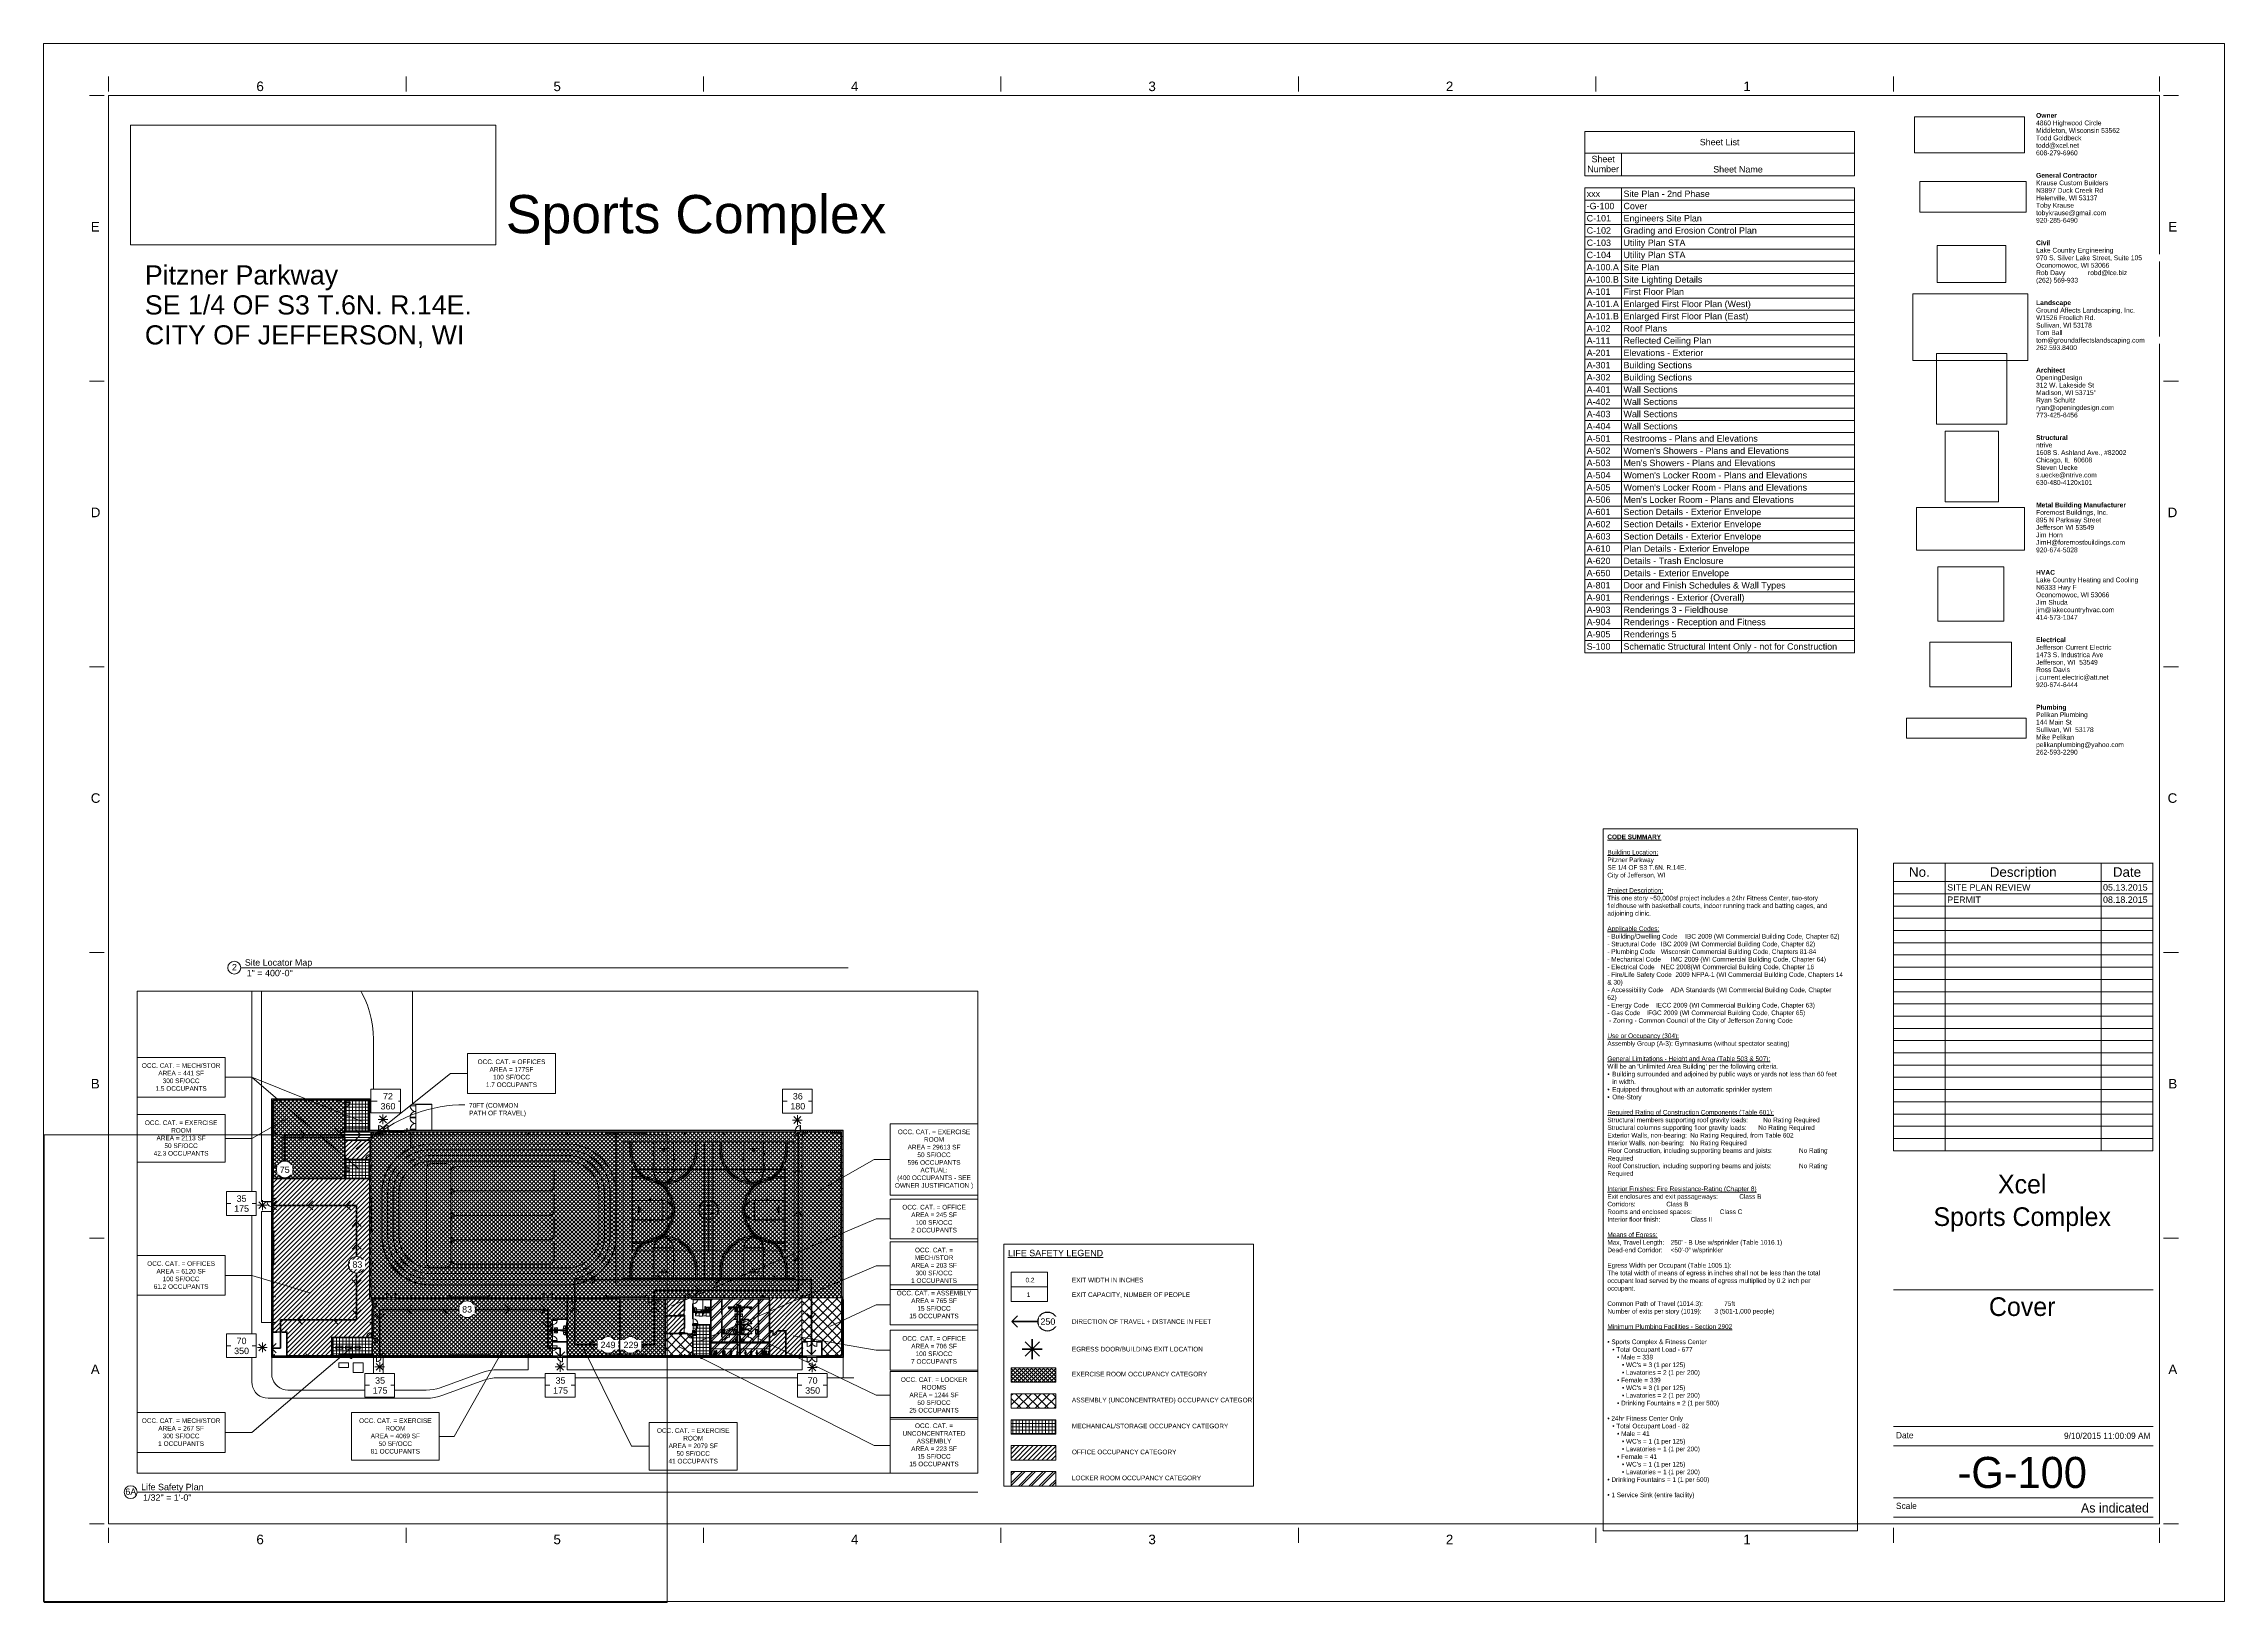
# Paper-space layout 'Layout1' of a CAD drawing. Header units: inches. Extents: x 0 to 42, y 0 to 30.
# The model-space entities are those that its viewports show. They can reach past a viewport. Long polylines and large blocks are cut down to what shows.
import ezdxf

# ---------------------------------------------------------------- set-up
doc = ezdxf.new("R2010")
doc.units = ezdxf.units.IN
doc.header["$MEASUREMENT"] = 0
for name, pattern in [('Dash', [0.25, 0.125, -0.125]), ('Dash_2_', [0.25, 0.125, -0.125]), ('Hidden 1_8_', [0.1875, 0.125, -0.0625])]:
    doc.linetypes.add(name, pattern=pattern)
for name, color, linetype, lineweight in [('A-DETL', 90, 'Continuous', 9), ('A-DETL-GENF', 92, 'Continuous', 9), ('A-DETL-HDLN', 90, 'Hidden 1_8_', 9), ('A-DETL-MEDM', 33, 'Continuous', 30), ('A-DETL-THIN', 151, 'Continuous', 9), ('A-DETL-WIDE', 214, 'Continuous', 15), ('A-DOOR', 31, 'Continuous', 9), ('A-DOOR-GLAZ', 31, 'Continuous', 13), ('A-FLOR', 192, 'Continuous', 9), ('A-FLOR-HRAL', 11, 'Continuous', 9), ('A-FLOR-OTLN', 90, 'Continuous', 9), ('A-FLOR-PATT', 8, 'Continuous', 9), ('A-GENM', 13, 'Continuous', 9), ('A-GLAZ-CURT', 52, 'Continuous', 9), ('A-GLAZ-CWMG', 51, 'Continuous', 9), ('A-WALL', 113, 'Continuous', 9), ('A-WALL-PATT', 111, 'Continuous', 15), ('C-TOPO', 7, 'Continuous', 9), ('E-ELEC-EQPM', 71, 'Continuous', 9), ('E-LITE-EQPM', 33, 'Continuous', 9), ('E-LITE-EQPM-HDLN', 30, 'Dash', 9), ('E-POWR-CNTR', 130, 'Continuous', 9), ('E-POWR-RISE', 130, 'Continuous', 9), ('G-ANNO-REFR', 1, 'Continuous', 9), ('G-ANNO-SCHD', 231, 'Continuous', 9), ('G-ANNO-TEXT', 231, 'Continuous', 9), ('G-ANNO-TTLB', 6, 'Continuous', 9), ('G-ANNO-TTLB-MEDM', 33, 'Continuous', 20), ('G-ANNO-TTLB-THIN', 151, 'Continuous', 9), ('I-WALL', 2, 'Continuous', 9), ('L-SITE-WALL', 31, 'Continuous', 9), ('P-SANR-FIXT', 6, 'Continuous', 9), ('Q-SPCQ', 91, 'Continuous', 9), ('Q-SPCQ-HDLN', 91, 'Dash', 9), ('S-BEAM', 12, 'Continuous', 9), ('S-COLS', 52, 'Continuous', 9)]:
    doc.layers.add(name, color=color, linetype=linetype, lineweight=lineweight)
doc.layers.add('G-ANNO-NPLT', color=191, linetype='Continuous', plot=False)
doc.styles.add('Arial_1', font='arial.ttf', dxfattribs={"height": 47.209581})
doc.styles.add('Arial_2', font='arial.ttf', dxfattribs={"height": 0.122942})
doc.styles.add('Arial_3', font='arial.ttf', dxfattribs={"height": 0.092206})
doc.styles.add('Arial_4', font='arial.ttf', dxfattribs={"height": 0.184412})
doc.styles.add('Arial_5', font='arial.ttf', dxfattribs={"height": 0.73765})
doc.styles.add('Arial_6', font='arial.ttf', dxfattribs={"height": 0.368825})
doc.styles.add('Century Gothic', font='GOTHIC.TTF', dxfattribs={"height": 34.490683})
doc.styles.add('Century Gothic_1', font='GOTHIC.TTF', dxfattribs={"height": 0.089819})
doc.styles.add('Century Gothic_2', font='GOTHIC.TTF', dxfattribs={"height": 0.119759})
doc.styles.add('Century Gothic_3', font='GOTHIC.TTF', dxfattribs={"height": 0.179639})
doc.styles.add('Century Gothic_4', font='GOTHIC.TTF', dxfattribs={"height": 0.598797})
doc.styles.add('Century Gothic_5', font='GOTHIC.TTF', dxfattribs={"height": 0.359278})
picture_1 = doc.add_image_def('image2.jpg', size_in_pixel=(232, 76))
picture_2 = doc.add_image_def('image3.png', size_in_pixel=(1125, 1483))
picture_3 = doc.add_image_def('image4.jpg', size_in_pixel=(477, 79))
picture_4 = doc.add_image_def('image5.png', size_in_pixel=(259, 141))
picture_5 = doc.add_image_def('image6.jpg', size_in_pixel=(150, 124))
picture_6 = doc.add_image_def('image7.jpg', size_in_pixel=(309, 122))
picture_7 = doc.add_image_def('image8.jpg', size_in_pixel=(95, 51))
picture_8 = doc.add_image_def('image9.png', size_in_pixel=(388, 225))
picture_9 = doc.add_image_def('image10.jpg', size_in_pixel=(232, 76))
picture_10 = doc.add_image_def('image11.jpg', size_in_pixel=(900, 259))
picture_11 = doc.add_image_def('image12.jpg', size_in_pixel=(939, 939))
pattern_1 = [(0, (34248.79, 0), (122.88, 30.72), [5.069, -87.091, 5.069, -87.091, -491.52]), (0, (34248.79, 0), (122.88, 30.72), [-184.32, 5.069, -179.251, 5.069, -87.091, -215.04]), (0, (34248.79, 0), (122.88, 30.72), [-460.8, 5.069, -56.371, 5.069, -148.531]), (120, (34294.87, 15.36), (-88.0443, 91.057202), [5.069, -87.091, 5.069, -87.091, -491.52]), (120, (34294.87, 15.36), (-88.0443, 91.057202), [-184.32, 5.069, -179.251, 5.069, -87.091, -215.04]), (120, (34294.87, 15.36), (-88.0443, 91.057202), [-460.8, 5.069, -56.371, 5.069, -148.531]), (240, (34310.23, 76.8), (-34.8357, -121.777202), [5.069, -87.091, 5.069, -87.091, -491.52]), (240, (34310.23, 76.8), (-34.8357, -121.777202), [-184.32, 5.069, -179.251, 5.069, -87.091, -215.04]), (240, (34310.23, 76.8), (-34.8357, -121.777202), [-460.8, 5.069, -56.371, 5.069, -148.531])]
pattern_2 = [(296.565, (34306.39, 34.56), (0.0002, 230.39997), [25.76, -489.431]), (33.69, (34317.91, 11.52), (0.0005, 230.3997), [41.536, -789.183]), (33.69, (34548.31, 11.52), (0.0005, 230.3997), [41.536, -789.183]), (33.69, (34778.71, 11.52), (0.0005, 230.3997), [41.536, -789.183]), (116.565, (34352.47, 34.56), (0.0002, 230.39997), [25.76, -489.431]), (213.69, (34340.95, 57.6), (0.0005, 230.3997), [41.536, -789.183]), (213.69, (34571.35, 57.6), (0.0005, 230.3997), [41.536, -789.183]), (213.69, (34801.75, 57.6), (0.0005, 230.3997), [41.536, -789.183]), (26.565, (34398.55, 34.56), (0.0002, 230.4), [51.519, -463.671]), (26.565, (34628.95, 34.56), (0.0002, 230.4), [51.519, -463.671]), (270, (34444.63, 57.6), (230.4, 1e-14), [23.04, -207.36]), (225, (34444.63, 34.56), (-3e-14, 230.3994), [32.583, -293.251]), (135, (34421.59, 11.52), (3e-14, 230.3994), [32.583, -293.251]), (288.435, (34352.47, 103.68), (-0.0002, 230.40039), [36.429, -692.159]), (18.435, (34364, 69.12), (-0.0002, 230.4004), [36.429, -692.159]), (18.435, (34594.4, 69.12), (-0.0002, 230.4004), [36.429, -692.159]), (18.435, (34824.8, 69.12), (-0.0002, 230.4004), [36.429, -692.159]), (135, (34398.55, 80.64), (3e-14, 230.3994), [32.583, -293.251]), (180, (34375.5, 103.68), (-3e-14, -230.4), [23.04, -207.36]), (251.565, (34294.87, 161.28), (0.0002, 230.40039), [36.429, -692.159]), (315, (34283.35, 126.72), (-3e-14, 230.3994), [32.583, -293.251]), (71.565, (34306.39, 103.68), (0.0002, 230.40039), [36.429, -692.159]), (135, (34317.91, 138.24), (3e-14, 230.3994), [32.583, -293.251]), (225, (34387.03, 161.28), (-3e-14, 230.3994), [32.583, -293.251]), (123.69, (34363.99, 138.24), (0.00055, 230.3997), [41.536, -789.183]), (123.69, (34594.39, 138.24), (0.00055, 230.3997), [41.536, -789.183]), (26.565, (34340.95, 172.8), (0.0002, 230.4), [25.76, -489.431]), (26.565, (34571.35, 172.8), (0.0002, 230.4), [25.76, -489.431]), (315, (34363.99, 184.32), (-3e-14, 230.3994), [32.583, -293.251]), (213.69, (34467.67, 218.88), (0.0005, 230.3997), [41.536, -789.183]), (213.69, (34698.07, 218.88), (0.0005, 230.3997), [41.536, -789.183]), (213.69, (34928.47, 218.88), (0.0005, 230.3997), [41.536, -789.183]), (296.565, (34433.11, 195.84), (0.0002, 230.39997), [25.76, -489.431]), (45, (34444.63, 172.8), (3e-14, 230.3994), [32.583, -293.251]), (90, (34467.67, 195.84), (-230.4, 1e-14), [23.04, -207.36]), (213.69, (34364, 230.4), (0.0005, 230.3997), [41.536, -789.183]), (213.69, (34594.4, 230.4), (0.0005, 230.3997), [41.536, -789.183]), (213.69, (34824.8, 230.4), (0.0005, 230.3997), [41.536, -789.183]), (315, (34329.43, 207.36), (-3e-14, 230.3994), [16.292, -309.543]), (26.565, (34340.95, 195.84), (0.0002, 230.4), [25.76, -489.431]), (26.565, (34571.35, 195.84), (0.0002, 230.4), [25.76, -489.431]), (90, (34364, 207.36), (-230.4, 1e-14), [23.04, -207.36]), (333.435, (34271.83, 218.88), (-0.0002, 230.4), [25.76, -489.431]), (333.435, (34502.23, 218.88), (-0.0002, 230.4), [25.76, -489.431]), (243.435, (34294.87, 207.36), (-0.0002, 230.39997), [25.76, -489.431]), (161.565, (34283.35, 184.32), (0.0002, 230.4004), [36.429, -692.159]), (161.565, (34513.75, 184.32), (0.0002, 230.4004), [36.429, -692.159]), (161.565, (34744.15, 184.32), (0.0002, 230.4004), [36.429, -692.159]), (45, (34248.79, 195.84), (3e-14, 230.3994), [32.583, -293.251]), (26.565, (34260.31, 0), (0.0002, 230.4), [25.76, -489.431]), (26.565, (34490.71, 0), (0.0002, 230.4), [25.76, -489.431]), (116.565, (34283.35, 11.52), (0.0002, 230.39997), [25.76, -489.431]), (206.565, (34271.83, 34.56), (0.0002, 230.4), [25.76, -489.431]), (206.565, (34502.23, 34.56), (0.0002, 230.4), [25.76, -489.431]), (296.565, (34248.79, 23.04), (0.0002, 230.39997), [25.76, -489.431]), (14.036, (34421.6, 103.68), (0.0007, 230.4001), [47.498, -902.465]), (14.036, (34652, 103.68), (0.0007, 230.4001), [47.498, -902.465]), (14.036, (34882.4, 103.68), (0.0007, 230.4001), [47.498, -902.465]), (14.036, (35112.8, 103.68), (0.0007, 230.4001), [47.498, -902.465]), (135, (34467.67, 115.2), (3e-14, 230.3994), [32.583, -293.251]), (198.435, (34444.63, 138.24), (-0.0002, 230.4004), [36.429, -692.159]), (198.435, (34675.03, 138.24), (-0.0002, 230.4004), [36.429, -692.159]), (198.435, (34905.43, 138.24), (-0.0002, 230.4004), [36.429, -692.159]), (296.565, (34410.07, 126.72), (0.0002, 230.39997), [25.76, -489.431]), (333.435, (34260.31, 69.12), (-0.0002, 230.4), [25.76, -489.431]), (333.435, (34490.71, 69.12), (-0.0002, 230.4), [25.76, -489.431]), (45, (34283.35, 57.6), (3e-14, 230.3994), [16.292, -309.543]), (116.565, (34294.87, 69.12), (0.0002, 230.39997), [25.76, -489.431]), (225, (34283.35, 92.16), (-3e-14, 230.3994), [32.583, -293.251])]
pattern_3 = [(161.57, (34250.711, 1.92), (-15.3613961, -0.00164304), [0, -109.286, 12.134, 0]), (18.43, (34246.871, 1.92), (-15.3613961, 0.00164304), [0, -109.286, 12.134, 0]), (108.43, (34250.711, 1.92), (7.6769067, -38.40367936), [36.422, -84.998]), (71.57, (34246.871, 1.92), (7.6769067, 38.40367936), [36.422, -84.998])]
pattern_4 = [(0, (34248.79, 0), (0, 48), []), (90, (34248.79, 0), (-48, 3e-15), [])]
pattern_5 = [(45, (34248.79, 0), (-38.01406, 38.01406), []), (45, (34248.79, 57.6), (-38.01406, 38.01406), [])]
pattern_6 = [(45, (34248.79, 0), (-33.941125, 33.941125), []), (135, (34248.79, 0), (-33.941125, -33.941125), [])]
pattern_7 = [(45, (34248.79, 0), (-14.849242, 14.849242), []), (135, (34248.79, 0), (-14.849242, -14.849242), [])]
pattern_8 = [(0, (34248.79, 0), (0, 24), []), (90, (34248.79, 0), (-24, 1e-15), [])]
pattern_9 = [(45, (34248.79, 0), (-16.970563, 16.970563), [])]

# ---------------------------------------------------------------- blocks, each defined once
blk = doc.blocks.new('XCEL - E1 30 x 42 Horizontal - E1 30x42 Horizontal-11829-Cover')
at = {"layer": 'G-ANNO-TTLB-MEDM'}
for p, q in [((1.159, 29.014), (0.872, 29.014)), ((1.24, 29.094), (1.24, 29.381)), ((1.24, 29.014), (1.24, 1.514)), ((40.74, 29.014), (1.24, 29.014)), ((6.969, 29.094), (6.969, 29.381)), ((12.698, 29.094), (12.698, 29.381)), ((18.427, 29.094), (18.427, 29.381)), ((24.156, 29.094), (24.156, 29.381)), ((29.885, 29.094), (29.885, 29.381)), ((35.615, 29.094), (35.615, 29.381)), ((40.74, 29.094), (40.74, 29.381)), ((40.74, 29.014), (40.74, 1.514)), ((40.82, 29.014), (41.108, 29.014)), ((1.159, 23.514), (0.872, 23.514)), ((40.82, 23.514), (41.108, 23.514)), ((1.159, 18.014), (0.872, 18.014)), ((40.82, 18.014), (41.108, 18.014)), ((40.615, 14.233), (35.615, 14.233)), ((1.159, 12.514), (0.872, 12.514)), ((40.82, 12.514), (41.108, 12.514)), ((1.159, 7.014), (0.872, 7.014)), ((40.82, 7.014), (41.108, 7.014)), ((35.615, 6.02), (40.615, 6.02)), ((1.159, 1.514), (0.872, 1.514)), ((1.24, 1.514), (40.74, 1.514)), ((1.24, 1.433), (1.24, 1.146)), ((6.969, 1.433), (6.969, 1.146)), ((12.698, 1.433), (12.698, 1.146)), ((18.427, 1.433), (18.427, 1.146)), ((24.156, 1.433), (24.156, 1.146)), ((29.885, 1.433), (29.885, 1.146)), ((40.615, 1.639), (35.615, 1.639)), ((35.615, 1.433), (35.615, 1.146)), ((40.74, 1.433), (40.74, 1.146)), ((40.82, 1.514), (41.108, 1.514))]:
    blk.add_line(p, q, dxfattribs=at)
at = {"layer": 'G-ANNO-TTLB-THIN'}
for p, q in [((-0.01, 30.014), (41.99, 30.014)), ((-0.01, 0.014), (-0.01, 30.014)), ((41.99, 0.014), (41.99, 30.014)), ((35.615, 3.389), (40.615, 3.389)), ((35.615, 3.014), (40.615, 3.014)), ((35.615, 2.014), (40.615, 2.014)), ((-0.01, 0.014), (41.99, 0.014))]:
    blk.add_line(p, q, dxfattribs=at)
at = {"layer": 'G-ANNO-TTLB', "char_height": 0.09221, "attachment_point": 1, "line_spacing_factor": 0.938532, "style": 'Arial_3', "bg_fill": 3, "box_fill_scale": 1.25, "bg_fill_color": 0, "bg_fill_transparency": 0}
for s, insert, width in [('\\fArial|b1|i0|c0|p34|;Civil', (38.363, 26.225), 0.28768), ('\\fArial|b1|i0|c0|p34|;Structural', (38.363, 22.475), 0.64856), ('\\fArial|b1|i0|c0|p34|;HVAC', (38.363, 19.879), 0.41876), ('\\fArial|b1|i0|c0|p34|;Electrical', (38.363, 18.581), 0.61622)]:
    blk.add_mtext(s, dxfattribs=dict(at, insert=insert, width=width))
at = {"layer": 'G-ANNO-TTLB'}
image = blk.add_image(picture_9, insert=(36.024, 27.911), size_in_units=(2.118, 0.694), dxfattribs=at)
image.dxf.flags = 7
image = blk.add_image(picture_10, insert=(36.126, 26.77), size_in_units=(2.048, 0.589), dxfattribs=at)
image.dxf.flags = 7
image = blk.add_image(picture_7, insert=(36.46, 25.417), size_in_units=(1.319, 0.708), dxfattribs=at)
image.dxf.flags = 7
image = blk.add_image(picture_8, insert=(35.988, 23.91), size_in_units=(2.218, 1.286), dxfattribs=at)
image.dxf.flags = 7
image = blk.add_image(picture_11, insert=(36.444, 22.689), size_in_units=(1.358, 1.358), dxfattribs=at)
image.dxf.flags = 7
image = blk.add_image(picture_2, insert=(36.612, 21.192), size_in_units=(1.03, 1.357), dxfattribs=at)
image.dxf.flags = 7
image = blk.add_image(picture_6, insert=(36.062, 20.262), size_in_units=(2.078, 0.821), dxfattribs=at)
image.dxf.flags = 7
image = blk.add_image(picture_5, insert=(36.474, 18.891), size_in_units=(1.268, 1.049), dxfattribs=at)
image.dxf.flags = 7
image = blk.add_image(picture_4, insert=(36.315, 17.631), size_in_units=(1.574, 0.857), dxfattribs=at)
image.dxf.flags = 7
image = blk.add_image(picture_3, insert=(35.866, 16.643), size_in_units=(2.303, 0.381), dxfattribs=at)
image.dxf.flags = 7
at = {"layer": 'G-ANNO-TTLB', "bg_fill": 3, "box_fill_scale": 1.25, "bg_fill_color": 0, "bg_fill_transparency": 0}
for s, insert, char_height, width, attachment_point, line_spacing_factor, style in [('6', (4.088, 29.283), 0.184, 0.171, 1, 0.938532, 'Arial_4'), ('5', (9.809, 29.283), 0.184, 0.171, 1, 0.938532, 'Arial_4'), ('4', (15.538, 29.283), 0.184, 0.171, 1, 0.938532, 'Arial_4'), ('3', (21.267, 29.283), 0.184, 0.171, 1, 0.938532, 'Arial_4'), ('2', (26.996, 29.283), 0.184, 0.171, 1, 0.938532, 'Arial_4'), ('1', (32.725, 29.283), 0.184, 0.171, 1, 0.938532, 'Arial_4'), ('\\fArial|b1|i0|c0|p34|;Owner', (38.363, 28.677), 0.09221, 0.44259, 1, 0.938532, 'Arial_3'), ('\\fArial|b1|i0|c0|p34|;General Contractor', (38.363, 27.523), 0.09221, 1.28521, 1, 0.938532, 'Arial_3'), ('E', (0.898, 26.579), 0.184, 0.20475, 1, 0.938532, 'Arial_4'), ('E', (41.082, 26.579), 0.184, 0.20475, 3, 0.938532, 'Arial_4'), ('Lake Country Engineering', (38.363, 26.081), 0.09221, 1.74142, 1, 0.938532, 'Arial_3'), ('\\fArial|b1|i0|c0|p34|;Landscape', (38.363, 25.071), 0.09221, 0.73708, 1, 0.938532, 'Arial_3'), ('\\fArial|b1|i0|c0|p34|;Architect', (38.363, 23.773), 0.09221, 0.59069, 1, 0.938532, 'Arial_3'), ('ntrive', (38.363, 22.331), 0.0922, 0.37109, 1, 0.938532, 'Arial_3'), ('D', (0.898, 21.079), 0.184, 0.2205, 1, 0.938532, 'Arial_4'), ('\\fArial|b1|i0|c0|p34|;Metal Building Manufacturer', (38.363, 21.177), 0.09221, 1.8793, 1, 0.938532, 'Arial_3'), ('D', (41.082, 21.079), 0.184, 0.2205, 3, 0.938532, 'Arial_4'), ('Lake Country Heating and Cooling', (38.363, 19.734), 0.09221, 2.30317, 1, 0.938532, 'Arial_3'), ('Jefferson Current Electric', (38.363, 18.436), 0.09221, 1.71418, 1, 0.938532, 'Arial_3'), ('\\fArial|b1|i0|c0|p34|;Plumbing', (38.363, 17.283), 0.09221, 0.62814, 1, 0.938532, 'Arial_3'), ('C', (0.898, 15.579), 0.184, 0.2205, 1, 0.938532, 'Arial_4'), ('C', (41.082, 15.579), 0.184, 0.2205, 3, 0.938532, 'Arial_4'), ('B', (0.898, 10.079), 0.184, 0.20475, 1, 0.938532, 'Arial_4'), ('B', (41.082, 10.079), 0.184, 0.20475, 3, 0.938532, 'Arial_4'), ('A', (0.898, 4.579), 0.184, 0.20475, 1, 0.938532, 'Arial_4'), ('A', (41.082, 4.579), 0.184, 0.20475, 3, 0.938532, 'Arial_4'), ('Date', (35.665, 3.278), 0.1198, 0.4725, 1, 0.984117, 'Century Gothic_2'), ('Scale', (35.665, 1.919), 0.1198, 0.5265, 1, 0.984117, 'Century Gothic_2'), ('6', (4.088, 1.304), 0.184, 0.171, 1, 0.938532, 'Arial_4'), ('5', (9.809, 1.304), 0.184, 0.171, 1, 0.938532, 'Arial_4'), ('4', (15.538, 1.304), 0.184, 0.171, 1, 0.938532, 'Arial_4'), ('3', (21.267, 1.304), 0.184, 0.171, 1, 0.938532, 'Arial_4'), ('2', (26.996, 1.304), 0.184, 0.171, 1, 0.938532, 'Arial_4'), ('1', (32.725, 1.304), 0.184, 0.171, 1, 0.938532, 'Arial_4')]:
    blk.add_mtext(s, dxfattribs=dict(at, insert=insert, char_height=char_height, width=width, attachment_point=attachment_point, line_spacing_factor=line_spacing_factor, style=style))
at = {"layer": 'G-ANNO-TTLB', "char_height": 0.09221, "attachment_point": 1, "line_spacing_factor": 0.938532, "style": 'Arial_3', "bg_fill": 3, "box_fill_scale": 1.25, "bg_fill_color": 0, "bg_fill_transparency": 0}
for s, insert, width in [('4860 Highwood Circle', (38.363, 28.533), 1.47416), ('Krause Custom Builders', (38.363, 27.379), 1.63077), ('970 S. Silver Lake Street, Suite 105', (38.363, 25.936), 2.39509), ('Ground Affects Landscaping, Inc.', (38.363, 24.927), 2.24019), ('OpeningDesign', (38.363, 23.629), 1.03838), ('1608 S. Ashland Ave., #82002', (38.363, 22.186), 2.03762), ('Foremost Buildings, Inc.', (38.363, 21.033), 1.62396), ('N6333 Hwy F', (38.363, 19.59), 0.90901), ('1473 S. Industrica Ave', (38.363, 18.292), 1.52183), ('Pelikan Plumbing', (38.363, 17.138), 1.16605)]:
    blk.add_mtext(s, dxfattribs=dict(at, insert=insert, width=width))
for s, insert, width in [('Middleton, Wisconsin 53562', (38.363, 28.388), 1.89633), ('N3897 Duck Creek Rd', (38.363, 27.234), 1.51161), ('Oconomowoc, WI 53066', (38.363, 25.792), 1.65971), ('W1526 Froelich Rd.', (38.363, 24.783), 1.34309), ('312 W. Lakeside St', (38.363, 23.484), 1.31926), ('Chicago, IL  60608', (38.363, 22.042), 1.26649), ('895 N Parkway Street', (38.363, 20.888), 1.46565), ('Oconomowoc, WI 53066', (38.363, 19.446), 1.65971), ('Jefferson, WI  53549', (38.363, 18.148), 1.40778), ('144 Main St', (38.363, 16.994), 0.80347)]:
    blk.add_mtext(s, dxfattribs=dict(at, insert=insert, width=width))
at = {"layer": 'G-ANNO-TTLB', "attachment_point": 1, "line_spacing_factor": 0.938532, "style": 'Arial_3', "bg_fill": 3, "box_fill_scale": 1.25, "bg_fill_color": 0, "bg_fill_transparency": 0}
for s, insert, char_height, width in [('Todd Goldbeck', (38.363, 28.244), 0.09221, 1.02306), ('Helenville, WI 53137', (38.363, 27.09), 0.09221, 1.39416), ('Rob Davy', (38.363, 25.648), 0.0922, 0.66048), ('robd@lce.biz', (39.363, 25.648), 0.09221, 0.88178), ('Sullivan, WI 53178', (38.363, 24.638), 0.09221, 1.26819), ('Madison, WI 53715"', (38.363, 23.34), 0.09221, 1.36181), ('Steven Uecke', (38.363, 21.898), 0.09221, 0.94135), ('Jefferson WI 53549', (38.363, 20.744), 0.09221, 1.32266), ('Jim Shuda', (38.363, 19.302), 0.0922, 0.71325), ('Ross Davis', (38.363, 18.004), 0.0922, 0.76772), ('Sullivan, WI  53178', (38.363, 16.85), 0.09221, 1.31075)]:
    blk.add_mtext(s, dxfattribs=dict(at, insert=insert, char_height=char_height, width=width))
for s, insert, char_height, width in [('todd@xcel.net', (38.363, 28.1), 0.09221, 0.96859), ('Toby Krause', (38.363, 26.946), 0.09221, 0.85284), ('(262) 569-933', (38.363, 25.504), 0.09221, 0.94646), ('Tom Ball', (38.363, 24.494), 0.0922, 0.59579), ('Ryan Schultz', (38.363, 23.196), 0.09221, 0.88518), ('s.uecke@ntrive.com', (38.363, 21.754), 0.09221, 1.37543), ('Jim Horn', (38.363, 20.6), 0.0922, 0.60601), ('jim@lakecountryhvac.com', (38.363, 19.158), 0.09221, 1.76695), ('j.current.electric@att.net', (38.363, 17.859), 0.09221, 1.64609), ('Mike Pelikan', (38.363, 16.706), 0.09221, 0.85624)]:
    blk.add_mtext(s, dxfattribs=dict(at, insert=insert, char_height=char_height, width=width))
at = {"layer": 'G-ANNO-TTLB', "char_height": 0.09221, "attachment_point": 1, "line_spacing_factor": 0.938532, "style": 'Arial_3', "bg_fill": 3, "box_fill_scale": 1.25, "bg_fill_color": 0, "bg_fill_transparency": 0}
for s, insert, width in [('608-279-6960', (38.363, 27.956), 0.93625), ('tobykrause@gmail.com', (38.363, 26.802), 1.57971), ('tom@groundaffectslandscaping.com', (38.363, 24.35), 2.45808), ('ryan@openingdesign.com', (38.363, 23.052), 1.75163), ('630-480-4120x101', (38.363, 21.609), 1.26308), ('JimH@foremostbuildings.com', (38.363, 20.456), 2.01378), ('414-573-1047', (38.363, 19.013), 0.93625), ('920-674-6444', (38.363, 17.715), 0.93625), ('pelikanplumbing@yahoo.com', (38.363, 16.561), 1.97804)]:
    blk.add_mtext(s, dxfattribs=dict(at, insert=insert, width=width))
for s, insert, width in [('920-285-6490', (38.363, 26.658), 0.93625), ('262.593.8400', (38.363, 24.206), 0.91923), ('773-425-6456', (38.363, 22.908), 0.93625), ('920-674-5028', (38.363, 20.311), 0.93625), ('262-593-2290', (38.363, 16.417), 0.93625)]:
    blk.add_mtext(s, dxfattribs=dict(at, insert=insert, width=width))
blk = doc.blocks.new('Viewport - View Title-1830-Cover')
at = {"layer": 'G-ANNO-TTLB'}
for start, end in [(0, 180), (180, 360)]:
    blk.add_arc((-0.125, 0), 0.125, start, end, dxfattribs=at)
blk = doc.blocks.new('Toilet-Domestic-3D - Toilet-Domestic-3D-3240-Life Safety Plan')
at = {"layer": 'P-SANR-FIXT', "color": 7}
for p, q in [((-9.976, 17.951), (-9.976, 19.476)), ((9.976, 19.476), (9.976, 17.951)), ((-9.976, 11.75), (-9.976, 16.502)), ((9.976, 16.503), (9.976, 11.75)), ((6.25, 8.024), (-6.25, 8.024)), ((-4.862, 8.024), (-5.209, 5)), ((4.862, 8.024), (5.209, 5)), ((-1, 6), (-3.836, 5.5)), ((1, 6), (-1, 6)), ((3.836, 5.5), (1, 6)), ((-3.836, 5.5), (-5.209, 5)), ((5.209, 5), (3.836, 5.5)), ((-5.209, 5), (-6.401, 4)), ((6.401, 4), (5.209, 5)), ((-6.401, 4), (-6.968, 3)), ((6.968, 3), (6.401, 4)), ((-6.968, 3), (-7.236, 2)), ((7.236, 2), (6.968, 3)), ((-7.236, 2), (-7.413, 0.996)), ((7.413, 0.996), (7.236, 2)), ((-7.413, 0.996), (-7.5, 0)), ((7.5, 0), (7.413, 0.996)), ((-7.5, 0), (-7.326, -1.992)), ((7.326, -1.992), (7.5, 0)), ((-7.326, -1.992), (-6.788, -4)), ((6.788, -4), (7.326, -1.992)), ((-6.788, -4), (-6.06, -6)), ((6.06, -6), (6.788, -4)), ((-6.06, -6), (-5.127, -8)), ((5.127, -8), (6.06, -6)), ((-5.127, -8), (-3.74, -10)), ((3.74, -10), (5.127, -8)), ((-3.74, -10), (-2.74, -11)), ((2.74, -11), (3.74, -10)), ((-2.74, -11), (-1.874, -11.5)), ((1.874, -11.5), (2.74, -11)), ((-1.874, -11.5), (-0.5, -12)), ((0.5, -12), (1.874, -11.5)), ((-0.5, -12), (0.5, -12))]:
    blk.add_line(p, q, dxfattribs=at)
for centre, start, end in [((-6.25, 11.75), 180, 270), ((6.25, 11.75), 270, 360)]:
    blk.add_arc(centre, 3.726, start, end, dxfattribs=at)
blk = doc.blocks.new('Sink-Bathroom-Kohler-Pinoir-2035-8 - Vitreous_China-0-White-3242-Life Safety Plan')
at = {"layer": 'P-SANR-FIXT', "color": 7}
for p, q in [((24149.927, -22602.99), (24149.927, -22603.487)), ((24150.183, -22603.496), (24150.183, -22602.99)), ((24150.596, -22602.99), (24150.596, -22603.51)), ((24171.497, -22603.51), (24171.497, -22602.99)), ((24171.91, -22602.99), (24171.91, -22603.496)), ((24172.166, -22603.487), (24172.166, -22602.99)), ((24150.596, -22603.323), (24152.034, -22603.325)), ((24152.034, -22603.51), (24150.597, -22603.51)), ((24170.034, -22603.325), (24171.497, -22603.323)), ((24171.496, -22603.51), (24170.034, -22603.51))]:
    blk.add_line(p, q, dxfattribs=at)
for centre, radius, start, end in [((24256.276, -22610.52), 106.581, 176.2165, 183.78169), ((24256.276, -22610.52), 106.325, 176.21195, 183.78649), ((24256.276, -22610.52), 105.911, 176.20455, 183.79545), ((24065.817, -22610.52), 105.911, 356.20455, 3.79545), ((24065.817, -22610.52), 106.325, 356.21461, 3.78805), ((24065.817, -22610.52), 106.581, 356.21998, 3.7835), ((24157.05, -22605.313), 0.692, 0, 180), ((24165.046, -22605.303), 0.69, 15.7312, 180), ((24157.05, -22605.313), 0.692, 180, 0), ((24165.046, -22605.303), 0.69, 180, 343.1225), ((24161.046, -22619.57), 12.818, 91.1259, 126.4275), ((24161.046, -22619.57), 12.818, 53.5725, 88.8741), ((24161.046, -22619.57), 12.183, 91.1846, 126.3492), ((24161.046, -22619.57), 12.183, 53.6508, 88.8154), ((24161.046, -22609.365), 0.934, 114.0819, 180), ((24161.046, -22609.365), 0.934, 0, 65.9181), ((24156.54, -22613.042), 4.895, 129.3634, 236.4486), ((24161.046, -22609.365), 0.934, 180, 245.9181), ((24161.046, -22609.365), 0.934, 294.0819, 0), ((24165.553, -22613.042), 4.895, 303.5514, 50.6366), ((24156.54, -22613.042), 4.26, 129.5775, 236.6442), ((24165.553, -22613.042), 4.26, 303.3558, 50.4225), ((24161.046, -22607.279), 11.567, 233.6931, 306.3069), ((24161.046, -22607.279), 12.202, 233.7683, 306.2317), ((24151.472, -22617.551), 1.545, 179.9655, 246.0395), ((24151.472, -22617.551), 1.289, 179.6035, 246.0123), ((24151.472, -22617.551), 0.875, 178.7073, 245.9447), ((24170.634, -22617.56), 0.862, 293.6698, 1.9217), ((24170.634, -22617.56), 1.276, 293.6698, 0.9035), ((24170.634, -22617.56), 1.532, 293.6698, 0.4943), ((24161.048, -22595.69), 24.741, 246.3302, 293.6698), ((24161.048, -22595.69), 25.411, 246.3258, 293.6698), ((24161.048, -22595.69), 25.155, 246.3274, 293.6698)]:
    blk.add_arc(centre, radius, start, end, dxfattribs=at)
blk = doc.blocks.new('Drinking_Fountain-Haws_Corporation-Wall_Mounted_1119 - 1119-355849-Life Safety Plan')
at = {"layer": 'P-SANR-FIXT', "color": 7}
for p, q in [((13.067, 19.496), (13.067, 4.695)), ((25.067, 4.695), (25.067, 19.496)), ((29.067, 13.746), (29.067, 4.695)), ((41.067, 4.695), (41.067, 13.746)), ((43.067, 4.695), (11.067, 4.695)), ((11.067, 4.695), (11.067, 4.195)), ((43.067, 4.195), (43.067, 4.695))]:
    blk.add_line(p, q, dxfattribs=at)
for centre, radius in [((22.938, 20.546), 0.625), ((19.067, 16.695), 1.125), ((38.942, 14.819), 0.625), ((35.067, 10.945), 1.125)]:
    blk.add_circle(centre, radius, dxfattribs=at)
for centre, radius, start, end in [((19.067, -3.055), 25.75, 82.4224, 97.5776), ((16.067, 19.496), 3, 97.5776, 180), ((22.067, 19.496), 3, 360, 82.4224), ((35.067, -8.805), 25.75, 82.4224, 97.5776), ((32.067, 13.746), 3, 97.5776, 180), ((38.067, 13.746), 3, 360, 82.4224)]:
    blk.add_arc(centre, radius, start, end, dxfattribs=at)
for centre, ratio in [((19.067, 17.82), 0.786373), ((35.067, 12.07), 0.786365)]:
    blk.add_ellipse(centre, major_axis=(-5.246, 0), ratio=ratio, dxfattribs=at)
blk = doc.blocks.new('Toilet-Domestic-3D - Toilet-Domestic-3D-V30-Life Safety Plan')
at = {"layer": 'P-SANR-FIXT', "color": 7}
for p, q in [((-9.976, 19.476), (9.976, 19.476)), ((-9.976, 18.074), (-9.976, 19.476)), ((9.976, 19.476), (9.976, 18.076)), ((-9.976, 11.75), (-9.976, 16.627)), ((9.976, 16.627), (9.976, 11.75)), ((6.25, 8.024), (-6.25, 8.024)), ((-4.862, 8.024), (-5.209, 5)), ((4.862, 8.024), (5.209, 5)), ((-1, 6), (-3.836, 5.5)), ((1, 6), (-1, 6)), ((3.836, 5.5), (1, 6)), ((-3.836, 5.5), (-5.209, 5)), ((5.209, 5), (3.836, 5.5)), ((-5.209, 5), (-6.401, 4)), ((6.401, 4), (5.209, 5)), ((-6.401, 4), (-6.968, 3)), ((6.968, 3), (6.401, 4)), ((-6.968, 3), (-7.236, 2)), ((7.236, 2), (6.968, 3)), ((-7.236, 2), (-7.413, 0.996)), ((7.413, 0.996), (7.236, 2)), ((-7.413, 0.996), (-7.5, 0)), ((7.5, 0), (7.413, 0.996)), ((-7.5, 0), (-7.326, -1.992)), ((7.326, -1.992), (7.5, 0)), ((-7.326, -1.992), (-6.788, -4)), ((6.788, -4), (7.326, -1.992)), ((-6.788, -4), (-6.06, -6)), ((6.06, -6), (6.788, -4)), ((-6.06, -6), (-5.127, -8)), ((5.127, -8), (6.06, -6)), ((-5.127, -8), (-3.74, -10)), ((3.74, -10), (5.127, -8)), ((-3.74, -10), (-2.74, -11)), ((2.74, -11), (3.74, -10)), ((-2.74, -11), (-1.874, -11.5)), ((1.874, -11.5), (2.74, -11)), ((-1.874, -11.5), (-0.5, -12)), ((0.5, -12), (1.874, -11.5)), ((-0.5, -12), (0.5, -12))]:
    blk.add_line(p, q, dxfattribs=at)
for centre, start, end in [((-6.25, 11.75), 180, 270), ((6.25, 11.75), 270, 360)]:
    blk.add_arc(centre, 3.726, start, end, dxfattribs=at)
blk = doc.blocks.new('Toilet-Domestic-3D - Toilet-Domestic-3D-V31-Life Safety Plan')
at = {"layer": 'P-SANR-FIXT', "color": 7}
for p, q in [((-9.976, 19.476), (9.976, 19.476)), ((-9.976, 18.073), (-9.976, 19.476)), ((9.976, 19.476), (9.976, 18.076)), ((-9.976, 11.75), (-9.976, 16.627)), ((9.976, 16.629), (9.976, 11.75)), ((6.25, 8.024), (-6.25, 8.024)), ((-4.862, 8.024), (-5.209, 5)), ((4.862, 8.024), (5.209, 5)), ((-1, 6), (-3.836, 5.5)), ((1, 6), (-1, 6)), ((3.836, 5.5), (1, 6)), ((-3.836, 5.5), (-5.209, 5)), ((5.209, 5), (3.836, 5.5)), ((-5.209, 5), (-6.401, 4)), ((6.401, 4), (5.209, 5)), ((-6.401, 4), (-6.968, 3)), ((6.968, 3), (6.401, 4)), ((-6.968, 3), (-7.236, 2)), ((7.236, 2), (6.968, 3)), ((-7.236, 2), (-7.413, 0.996)), ((7.413, 0.996), (7.236, 2)), ((-7.413, 0.996), (-7.5, 0)), ((7.5, 0), (7.413, 0.996)), ((-7.5, 0), (-7.326, -1.992)), ((7.326, -1.992), (7.5, 0)), ((-7.326, -1.992), (-6.788, -4)), ((6.788, -4), (7.326, -1.992)), ((-6.788, -4), (-6.06, -6)), ((6.06, -6), (6.788, -4)), ((-6.06, -6), (-5.127, -8)), ((5.127, -8), (6.06, -6)), ((-5.127, -8), (-3.74, -10)), ((3.74, -10), (5.127, -8)), ((-3.74, -10), (-2.74, -11)), ((2.74, -11), (3.74, -10)), ((-2.74, -11), (-1.874, -11.5)), ((1.874, -11.5), (2.74, -11)), ((-1.874, -11.5), (-0.5, -12)), ((0.5, -12), (1.874, -11.5)), ((-0.5, -12), (0.5, -12))]:
    blk.add_line(p, q, dxfattribs=at)
for centre, start, end in [((-6.25, 11.75), 180, 270), ((6.25, 11.75), 270, 360)]:
    blk.add_arc(centre, 3.726, start, end, dxfattribs=at)
blk = doc.blocks.new('Toilet-Domestic-3D - Toilet-Domestic-3D-V32-Life Safety Plan')
at = {"layer": 'P-SANR-FIXT', "color": 7}
for p, q in [((-9.976, 19.476), (9.976, 19.476)), ((-9.976, 17.948), (-9.976, 19.476)), ((9.976, 19.476), (9.976, 17.951)), ((-9.976, 11.75), (-9.976, 16.502)), ((9.976, 16.504), (9.976, 11.75)), ((6.25, 8.024), (-6.25, 8.024)), ((-4.862, 8.024), (-5.209, 5)), ((4.862, 8.024), (5.209, 5)), ((-1, 6), (-3.836, 5.5)), ((1, 6), (-1, 6)), ((3.836, 5.5), (1, 6)), ((-3.836, 5.5), (-5.209, 5)), ((5.209, 5), (3.836, 5.5)), ((-5.209, 5), (-6.401, 4)), ((6.401, 4), (5.209, 5)), ((-6.401, 4), (-6.968, 3)), ((6.968, 3), (6.401, 4)), ((-6.968, 3), (-7.236, 2)), ((7.236, 2), (6.968, 3)), ((-7.236, 2), (-7.413, 0.996)), ((7.413, 0.996), (7.236, 2)), ((-7.413, 0.996), (-7.5, 0)), ((7.5, 0), (7.413, 0.996)), ((-7.5, 0), (-7.326, -1.992)), ((7.326, -1.992), (7.5, 0)), ((-7.326, -1.992), (-6.788, -4)), ((6.788, -4), (7.326, -1.992)), ((-6.788, -4), (-6.06, -6)), ((6.06, -6), (6.788, -4)), ((-6.06, -6), (-5.127, -8)), ((5.127, -8), (6.06, -6)), ((-5.127, -8), (-3.74, -10)), ((3.74, -10), (5.127, -8)), ((-3.74, -10), (-2.74, -11)), ((2.74, -11), (3.74, -10)), ((-2.74, -11), (-1.874, -11.5)), ((1.874, -11.5), (2.74, -11)), ((-1.874, -11.5), (-0.5, -12)), ((0.5, -12), (1.874, -11.5)), ((-0.5, -12), (0.5, -12))]:
    blk.add_line(p, q, dxfattribs=at)
for centre, start, end in [((-6.25, 11.75), 180, 270), ((6.25, 11.75), 270, 360)]:
    blk.add_arc(centre, 3.726, start, end, dxfattribs=at)
blk = doc.blocks.new('Toilet-Domestic-3D - Toilet-Domestic-3D-11065-Life Safety Plan')
at = {"layer": 'P-SANR-FIXT', "color": 7}
for p, q in [((-1.874, 11.5), (-0.5, 12)), ((-0.5, 12), (0.5, 12)), ((0.5, 12), (1.874, 11.5)), ((-2.74, 11), (-1.874, 11.5)), ((1.874, 11.5), (2.74, 11)), ((-3.74, 10), (-2.74, 11)), ((2.74, 11), (3.74, 10)), ((-5.127, 8), (-3.74, 10)), ((3.74, 10), (5.127, 8)), ((-6.06, 6), (-5.127, 8)), ((5.127, 8), (6.06, 6)), ((-6.788, 4), (-6.06, 6)), ((6.06, 6), (6.788, 4)), ((-7.326, 1.992), (-6.788, 4)), ((6.788, 4), (7.326, 1.992)), ((-7.5, 0), (-7.326, 1.992)), ((7.326, 1.992), (7.5, 0)), ((-7.413, -0.996), (-7.5, 0)), ((7.5, 0), (7.413, -0.996)), ((-7.236, -2), (-7.413, -0.996)), ((7.413, -0.996), (7.236, -2)), ((-6.968, -3), (-7.236, -2)), ((7.236, -2), (6.968, -3)), ((-6.401, -4), (-6.968, -3)), ((6.968, -3), (6.401, -4)), ((-5.209, -5), (-6.401, -4)), ((6.401, -4), (5.209, -5)), ((-3.836, -5.5), (-5.209, -5)), ((-4.862, -8.024), (-5.209, -5)), ((5.209, -5), (3.836, -5.5)), ((4.862, -8.024), (5.209, -5)), ((-1, -6), (-3.836, -5.5)), ((3.836, -5.5), (1, -6)), ((1, -6), (-1, -6)), ((6.25, -8.024), (-6.25, -8.024)), ((-9.976, -11.75), (-9.976, -15.628)), ((9.976, -15.627), (9.976, -11.75)), ((-9.976, -17.076), (-9.976, -18.601)), ((9.976, -18.601), (9.976, -17.076))]:
    blk.add_line(p, q, dxfattribs=at)
for centre, start, end in [((-6.25, -11.75), 90, 180), ((6.25, -11.75), 0, 90)]:
    blk.add_arc(centre, 3.726, start, end, dxfattribs=at)
blk = doc.blocks.new('Toilet-Domestic-3D - Toilet-Domestic-3D-V33-Life Safety Plan')
at = {"layer": 'P-SANR-FIXT', "color": 7}
for p, q in [((-1.874, 11.5), (-0.5, 12)), ((-0.5, 12), (0.5, 12)), ((0.5, 12), (1.874, 11.5)), ((-2.74, 11), (-1.874, 11.5)), ((1.874, 11.5), (2.74, 11)), ((-3.74, 10), (-2.74, 11)), ((2.74, 11), (3.74, 10)), ((-5.127, 8), (-3.74, 10)), ((3.74, 10), (5.127, 8)), ((-6.06, 6), (-5.127, 8)), ((5.127, 8), (6.06, 6)), ((-6.788, 4), (-6.06, 6)), ((6.06, 6), (6.788, 4)), ((-7.326, 1.992), (-6.788, 4)), ((6.788, 4), (7.326, 1.992)), ((-7.5, 0), (-7.326, 1.992)), ((7.326, 1.992), (7.5, 0)), ((-7.413, -0.996), (-7.5, 0)), ((7.5, 0), (7.413, -0.996)), ((-7.236, -2), (-7.413, -0.996)), ((7.413, -0.996), (7.236, -2)), ((-6.968, -3), (-7.236, -2)), ((7.236, -2), (6.968, -3)), ((-6.401, -4), (-6.968, -3)), ((6.968, -3), (6.401, -4)), ((-5.209, -5), (-6.401, -4)), ((6.401, -4), (5.209, -5)), ((-3.836, -5.5), (-5.209, -5)), ((-4.862, -8.024), (-5.209, -5)), ((5.209, -5), (3.836, -5.5)), ((4.862, -8.024), (5.209, -5)), ((-1, -6), (-3.836, -5.5)), ((3.836, -5.5), (1, -6)), ((1, -6), (-1, -6)), ((6.25, -8.024), (-6.25, -8.024)), ((-9.976, -11.75), (-9.976, -15.629)), ((9.976, -15.627), (9.976, -11.75)), ((-9.976, -17.076), (-9.976, -18.601)), ((9.976, -18.601), (9.976, -17.073))]:
    blk.add_line(p, q, dxfattribs=at)
for centre, start, end in [((-6.25, -11.75), 90, 180), ((6.25, -11.75), 0, 90)]:
    blk.add_arc(centre, 3.726, start, end, dxfattribs=at)
blk = doc.blocks.new('Urinal-Wall-3D - Urinal-Wall-3D-23375-Life Safety Plan')
at = {"layer": 'P-SANR-FIXT', "color": 7}
for p, q in [((-11.294, 2.063), (-11.294, 6.063)), ((-11.294, 6.063), (-10.294, 6.063)), ((-10.294, 6.063), (-10.294, 2.063)), ((2.726, 6.063), (1.706, 6.063)), ((1.706, 6.063), (1.706, 2.063)), ((2.726, 2.063), (2.726, 6.063)), ((1.706, 3.908), (-10.294, 3.908)), ((-10.294, 3.908), (-10.294, 2.063)), ((1.706, 2.063), (1.706, 3.908))]:
    blk.add_line(p, q, dxfattribs=at)
blk.add_arc((-4.294, 2.457), 7, 31.0027, 148.9973, dxfattribs=at)
blk = doc.blocks.new('Toilet-Domestic-3D - Toilet-Domestic-3D-V34-Life Safety Plan')
at = {"layer": 'P-SANR-FIXT', "color": 7}
for p, q in [((-1.874, 11.5), (-0.5, 12)), ((-0.5, 12), (0.5, 12)), ((0.5, 12), (1.874, 11.5)), ((-2.74, 11), (-1.874, 11.5)), ((1.874, 11.5), (2.74, 11)), ((-3.74, 10), (-2.74, 11)), ((2.74, 11), (3.74, 10)), ((-5.127, 8), (-3.74, 10)), ((3.74, 10), (5.127, 8)), ((-6.06, 6), (-5.127, 8)), ((5.127, 8), (6.06, 6)), ((-6.788, 4), (-6.06, 6)), ((6.06, 6), (6.788, 4)), ((-7.326, 1.992), (-6.788, 4)), ((6.788, 4), (7.326, 1.992)), ((-7.5, 0), (-7.326, 1.992)), ((7.326, 1.992), (7.5, 0)), ((-7.413, -0.996), (-7.5, 0)), ((7.5, 0), (7.413, -0.996)), ((-7.236, -2), (-7.413, -0.996)), ((7.413, -0.996), (7.236, -2)), ((-6.968, -3), (-7.236, -2)), ((7.236, -2), (6.968, -3)), ((-6.401, -4), (-6.968, -3)), ((6.968, -3), (6.401, -4)), ((-5.209, -5), (-6.401, -4)), ((6.401, -4), (5.209, -5)), ((-3.836, -5.5), (-5.209, -5)), ((-4.862, -8.024), (-5.209, -5)), ((5.209, -5), (3.836, -5.5)), ((4.862, -8.024), (5.209, -5)), ((-1, -6), (-3.836, -5.5)), ((3.836, -5.5), (1, -6)), ((1, -6), (-1, -6)), ((6.25, -8.024), (-6.25, -8.024)), ((-9.976, -11.75), (-9.976, -19.476)), ((9.976, -19.476), (9.976, -11.75))]:
    blk.add_line(p, q, dxfattribs=at)
for centre, start, end in [((-6.25, -11.75), 90, 180), ((6.25, -11.75), 0, 90)]:
    blk.add_arc(centre, 3.726, start, end, dxfattribs=at)
blk = doc.blocks.new('Sink-Bathroom-Kohler-Pinoir-2035-8 - Vitreous_China-0-White-11071-Life Safety Plan')
at = {"layer": 'P-SANR-FIXT', "color": 7}
for p, q in [((24149.927, -22598.24), (24149.927, -22597.743)), ((24150.183, -22597.735), (24150.183, -22598.24)), ((24150.596, -22598.24), (24150.596, -22597.721)), ((24150.596, -22597.908), (24161.046, -22597.892)), ((24161.046, -22597.721), (24150.597, -22597.721)), ((24171.496, -22597.721), (24161.046, -22597.721)), ((24161.046, -22597.892), (24171.497, -22597.908)), ((24171.497, -22597.721), (24171.497, -22598.24)), ((24171.91, -22598.24), (24171.91, -22597.735)), ((24172.166, -22597.743), (24172.166, -22598.24))]:
    blk.add_line(p, q, dxfattribs=at)
for centre, radius, start, end in [((24161.048, -22605.541), 25.411, 66.3302, 113.6742), ((24161.048, -22605.541), 25.155, 66.3302, 113.6726), ((24161.048, -22605.541), 24.741, 66.3302, 113.6698), ((24161.046, -22593.952), 12.202, 53.7683, 126.2317), ((24151.472, -22583.68), 1.545, 113.9605, 180.0345), ((24151.472, -22583.68), 1.289, 113.9877, 180.3965), ((24161.046, -22593.952), 11.567, 53.6931, 126.3069), ((24170.634, -22583.671), 1.276, 359.0965, 66.3302), ((24170.634, -22583.671), 1.532, 359.5057, 66.3302), ((24151.472, -22583.68), 0.875, 114.0553, 181.2927), ((24170.634, -22583.671), 0.862, 358.0783, 66.3302), ((24256.276, -22590.71), 106.581, 176.21831, 183.7835), ((24256.276, -22590.71), 106.325, 176.21351, 183.78805), ((24256.276, -22590.71), 105.911, 176.20455, 183.79545), ((24065.817, -22590.71), 105.911, 356.20455, 3.79545), ((24065.817, -22590.71), 106.325, 356.21195, 3.78539), ((24065.817, -22590.71), 106.581, 356.2165, 3.78002), ((24156.54, -22588.189), 4.895, 123.5514, 230.6366), ((24165.553, -22588.189), 4.895, 309.3634, 56.4486), ((24156.54, -22588.189), 4.26, 123.3558, 230.4225), ((24165.553, -22588.189), 4.26, 309.5775, 56.6442), ((24161.046, -22591.865), 0.934, 114.0819, 180), ((24161.046, -22591.865), 0.934, 0, 65.9181), ((24161.046, -22581.661), 12.183, 233.6508, 268.8154), ((24161.046, -22581.661), 12.183, 271.1846, 306.3492), ((24161.046, -22581.661), 12.818, 233.5725, 268.8741), ((24161.046, -22591.865), 0.934, 180, 245.9181), ((24161.046, -22581.661), 12.818, 271.1259, 306.4275), ((24161.046, -22591.865), 0.934, 294.0819, 0), ((24157.05, -22595.918), 0.692, 0, 180), ((24165.046, -22595.928), 0.69, 16.8775, 180), ((24157.05, -22595.918), 0.692, 180, 0), ((24165.046, -22595.928), 0.69, 180, 344.2688)]:
    blk.add_arc(centre, radius, start, end, dxfattribs=at)
blk = doc.blocks.new('Dispenser-Toilet_Tissue-Frost_Products_LTD_-Jumbo-169 - Steel-Brushed-Stainless_Steel-39538-Life Safety Plan')
at = {"layer": 'Q-SPCQ', "color": 7}
for p, q in [((25464.029, -22685.443), (25462.677, -22685.443)), ((25481.504, -22685.443), (25464.029, -22685.443)), ((25466.361, -22685.343), (25464.19, -22685.343)), ((25467.829, -22685.443), (25466.522, -22685.443)), ((25477.52, -22685.343), (25468.013, -22685.343)), ((25479.011, -22685.443), (25477.704, -22685.443)), ((25481.343, -22685.343), (25479.172, -22685.343)), ((25482.857, -22685.443), (25481.504, -22685.443)), ((25483.014, -22685.603), (25462.517, -22685.603)), ((25462.517, -22685.603), (25462.517, -22686.372)), ((25483.014, -22686.372), (25483.014, -22685.603)), ((25462.517, -22686.372), (25462.577, -22686.372)), ((25462.517, -22686.463), (25483.014, -22686.463)), ((25462.517, -22686.463), (25462.517, -22691.303)), ((25462.577, -22686.372), (25482.957, -22686.372)), ((25462.577, -22686.372), (25462.577, -22686.403)), ((25482.957, -22686.403), (25462.577, -22686.403)), ((25482.957, -22686.403), (25482.957, -22686.372)), ((25482.957, -22686.372), (25483.014, -22686.372)), ((25483.014, -22691.303), (25483.014, -22686.463)), ((25472.807, -22687.063), (25472.725, -22687.063)), ((25472.725, -22687.063), (25472.725, -22687.4)), ((25472.807, -22687.4), (25472.807, -22687.063)), ((25472.725, -22687.4), (25472.807, -22687.4)), ((25462.517, -22691.303), (25483.014, -22691.303))]:
    blk.add_line(p, q, dxfattribs=at)
for radius in [0.438, 0.358]:
    blk.add_circle((25472.767, -22687.221), radius, dxfattribs=at)
for centre, radius, start, end in [((25462.677, -22685.603), 0.16, 90, 180), ((25464.19, -22685.523), 0.18, 90, 153.6122), ((25465.743, -22685.458), 0.118, 100.8116, 172.3569), ((25465.74, -22685.493), 0.151, 19.6341, 87.321), ((25465.763, -22685.493), 0.151, 19.6341, 86.8331), ((25465.771, -22685.523), 0.18, 26.3878, 90), ((25466.343, -22685.46), 0.119, 100.0401, 171.5195), ((25466.343, -22685.493), 0.151, 19.6341, 87.321), ((25466.351, -22685.493), 0.151, 19.6341, 87.321), ((25466.361, -22685.523), 0.18, 26.3878, 90), ((25468.013, -22685.563), 0.22, 90, 146.9443), ((25477.52, -22685.563), 0.22, 33.0557, 90), ((25479.172, -22685.523), 0.18, 90, 153.6122), ((25479.182, -22685.493), 0.151, 92.679, 160.3659), ((25479.191, -22685.493), 0.151, 92.679, 160.3659), ((25479.19, -22685.46), 0.119, 8.4805, 79.9599), ((25479.762, -22685.523), 0.18, 90, 153.6084), ((25479.77, -22685.493), 0.151, 93.1667, 160.3726), ((25479.793, -22685.493), 0.151, 92.679, 160.3653), ((25479.79, -22685.458), 0.118, 7.6431, 79.1884), ((25481.343, -22685.523), 0.18, 26.3878, 90), ((25482.854, -22685.603), 0.16, 0, 89.0019), ((25462.577, -22686.463), 0.06, 90, 180), ((25482.954, -22686.463), 0.0601, 0, 87.3185)]:
    blk.add_arc(centre, radius, start, end, dxfattribs=at)
blk = doc.blocks.new('Partition-Floor_Braced-Bradley_Corp-St_Stl-ADA-N_Stalls - ADA _optional_ _ n Standard Stalls-320692-Life Safety Plan')
at = {"layer": 'Q-SPCQ', "color": 7}
for p, q in [((68.5, -0.875), (67.5, -0.875)), ((67.5, -0.875), (67.5, -58.125)), ((68.5, -58.125), (68.5, -0.875)), ((105.5, -0.875), (104.5, -0.875)), ((104.5, -0.875), (104.5, -58.125)), ((105.5, -58.125), (105.5, -0.875)), ((142.5, -0.875), (141.5, -0.875)), ((141.5, -0.875), (141.5, -58.125)), ((142.5, -58.125), (142.5, -0.875)), ((179.5, -0.875), (178.5, -0.875)), ((178.5, -0.875), (178.5, -58.125)), ((179.5, -58.125), (179.5, -0.875)), ((67.5, -58.125), (68.5, -58.125)), ((104.5, -58.125), (105.5, -58.125)), ((141.5, -58.125), (142.5, -58.125)), ((178.5, -58.125), (179.5, -58.125)), ((11.5, -58.625), (8.5, -58.625)), ((8.5, -58.625), (8.5, -59.875)), ((11.5, -59.875), (11.5, -58.625)), ((71.5, -58.625), (47.5, -58.625)), ((47.5, -58.625), (47.5, -59.875)), ((71.5, -59.875), (71.5, -58.625)), ((97.5, -58.625), (97.5, -59.875)), ((108.5, -58.625), (97.5, -58.625)), ((108.5, -59.875), (108.5, -58.625)), ((134.5, -58.625), (134.5, -59.875)), ((145.5, -58.625), (134.5, -58.625)), ((145.5, -59.875), (145.5, -58.625)), ((180, -58.625), (171.5, -58.625)), ((171.5, -58.625), (171.5, -59.875)), ((180, -59.875), (180, -58.625)), ((12.688, -59.25), (11.688, -59.25)), ((11.688, -59.25), (11.688, -94.874)), ((12.688, -94.874), (12.688, -59.25)), ((72.688, -59.25), (71.688, -59.25)), ((71.688, -59.25), (71.688, -84.874)), ((72.688, -84.874), (72.688, -59.25)), ((109.688, -59.25), (108.688, -59.25)), ((108.688, -59.25), (108.688, -84.874)), ((109.688, -84.874), (109.688, -59.25)), ((146.688, -59.25), (145.688, -59.25)), ((145.688, -59.25), (145.688, -84.874)), ((146.688, -84.874), (146.688, -59.25)), ((8.5, -59.875), (11.5, -59.875)), ((47.5, -59.875), (71.5, -59.875)), ((97.5, -59.875), (108.5, -59.875)), ((134.5, -59.875), (145.5, -59.875)), ((171.5, -59.875), (180, -59.875)), ((71.688, -84.874), (72.688, -84.874)), ((108.688, -84.874), (109.688, -84.874)), ((145.688, -84.874), (146.688, -84.874)), ((11.688, -94.874), (12.688, -94.874))]:
    blk.add_line(p, q, dxfattribs=at)
at = {"layer": 'Q-SPCQ-HDLN', "color": 7, "linetype": 'Dash_2_'}
for centre, radius, start in [((11.688, -59.25), 35.624, 271.7908), ((71.688, -59.25), 25.624, 272.2042), ((108.688, -59.25), 25.624, 272.2042), ((145.688, -59.25), 25.624, 272.2042)]:
    blk.add_arc(centre, radius, start, 360, dxfattribs=at)
blk = doc.blocks.new('Partition-Floor_Braced_Urinal_Screen-Bradley_Corp-St__Stl - 11_ x 42_ Urinal Screen-283502-Life Safety Plan')
at = {"layer": 'Q-SPCQ', "color": 7}
for p, q in [((-0.6, -0.625), (-0.6, -2)), ((-0.5, -1), (-0.5, -0.625)), ((0.5, -0.625), (0.5, -1)), ((0.6, -2), (0.6, -0.625)), ((-0.5, -12), (-0.5, -1)), ((0.5, -1), (-0.5, -1)), ((0.5, -1), (0.5, -12)), ((-0.6, -2), (-0.5, -2)), ((0.5, -2), (0.6, -2)), ((-0.5, -11.5), (-0.6, -11.5)), ((-0.6, -11.5), (-0.6, -12.5)), ((-0.5, -11.5), (-0.6, -11.5)), ((-0.6, -11.5), (-0.6, -12.5)), ((0.6, -11.5), (0.5, -11.5)), ((0.6, -11.5), (0.5, -11.5)), ((0.6, -12.5), (0.6, -11.5)), ((0.6, -12.5), (0.6, -11.5)), ((-0.5, -12.226), (-0.5, -12)), ((-0.5, -12.226), (-0.5, -12)), ((-0.5, -12), (0.5, -12)), ((0.5, -12), (0.5, -12.226)), ((0.5, -12), (0.5, -12.226)), ((-0.577, -12.437), (-2.582, -12.437)), ((-2.5, -12.5), (2.5, -12.5)), ((-2.5, -13.75), (-2.5, -12.5)), ((0.5, -12.226), (-0.5, -12.226)), ((2.582, -12.437), (0.577, -12.437)), ((2.5, -12.5), (2.5, -13.75)), ((-2.582, -13.812), (2.582, -13.812)), ((2.5, -13.75), (-2.5, -13.75))]:
    blk.add_line(p, q, dxfattribs=at)
for centre, start, end in [((-0.386, -13.125), 162.6194, 197.3806), ((0.386, -13.125), 342.6194, 17.3806)]:
    blk.add_arc(centre, 2.302, start, end, dxfattribs=at)
blk = doc.blocks.new('Partition-Floor_Braced-Bradley_Corp-St_Stl-ADA-N_Stalls - ADA _optional_ _ n Standard Stalls-320718-Life Safety Plan')
at = {"layer": 'Q-SPCQ', "color": 7}
for p, q in [((11.688, 94.874), (12.688, 94.874)), ((11.688, 59.25), (11.688, 94.874)), ((12.688, 94.874), (12.688, 59.25)), ((71.688, 84.874), (72.688, 84.874)), ((71.688, 59.25), (71.688, 84.874)), ((72.688, 84.874), (72.688, 59.25)), ((8.5, 59.875), (11.5, 59.875)), ((8.5, 58.625), (8.5, 59.875)), ((11.5, 59.875), (11.5, 58.625)), ((47.5, 59.875), (71.5, 59.875)), ((47.5, 58.625), (47.5, 59.875)), ((71.5, 59.875), (71.5, 58.625)), ((97.5, 59.875), (106, 59.875)), ((97.5, 58.625), (97.5, 59.875)), ((106, 59.875), (106, 58.625)), ((12.688, 59.25), (11.688, 59.25)), ((72.688, 59.25), (71.688, 59.25)), ((11.5, 58.625), (8.5, 58.625)), ((71.5, 58.625), (47.5, 58.625)), ((106, 58.625), (97.5, 58.625)), ((67.5, 58.125), (68.5, 58.125)), ((67.5, 0.875), (67.5, 58.125)), ((68.5, 58.125), (68.5, 0.875)), ((104.5, 58.125), (105.5, 58.125)), ((104.5, 0.875), (104.5, 58.125)), ((105.5, 58.125), (105.5, 0.875)), ((68.5, 0.875), (67.5, 0.875)), ((105.5, 0.875), (104.5, 0.875))]:
    blk.add_line(p, q, dxfattribs=at)
at = {"layer": 'Q-SPCQ-HDLN', "color": 7, "linetype": 'Dash_2_'}
for centre, radius, end in [((11.688, 59.25), 35.624, 88.2092), ((71.688, 59.25), 25.624, 87.7958)]:
    blk.add_arc(centre, radius, 0, end, dxfattribs=at)
blk = doc.blocks.new('817_Grab_Bars - 8170-001420-25752-Life Safety Plan')
at = {"layer": 'Q-SPCQ', "color": 7}
for p, q in [((25445.953, -22631.303), (25445.953, -22631.584)), ((25446.765, -22631.584), (25446.765, -22632.303)), ((25446.985, -22631.584), (25446.765, -22631.584)), ((25446.765, -22631.584), (25446.985, -22631.584)), ((25447.515, -22631.584), (25447.127, -22631.584)), ((25447.14, -22631.584), (25447.515, -22631.584)), ((25448.046, -22631.584), (25447.515, -22631.584)), ((25448.046, -22631.584), (25448.265, -22631.584)), ((25448.265, -22631.584), (25448.046, -22631.584)), ((25448.265, -22632.303), (25448.265, -22631.584)), ((25449.078, -22631.584), (25449.078, -22631.303)), ((25487.953, -22631.303), (25487.953, -22631.584)), ((25488.765, -22631.584), (25488.765, -22632.303)), ((25488.985, -22631.584), (25488.765, -22631.584)), ((25488.765, -22631.584), (25488.985, -22631.584)), ((25489.515, -22631.584), (25489.127, -22631.584)), ((25489.14, -22631.584), (25489.515, -22631.584)), ((25490.046, -22631.584), (25489.515, -22631.584)), ((25490.046, -22631.584), (25490.265, -22631.584)), ((25490.265, -22631.584), (25490.046, -22631.584)), ((25490.265, -22632.303), (25490.265, -22631.584)), ((25491.078, -22631.584), (25491.078, -22631.303)), ((25488.265, -22632.803), (25448.765, -22632.803)), ((25448.765, -22634.303), (25488.265, -22634.303))]:
    blk.add_line(p, q, dxfattribs=at)
at = {"layer": 'Q-SPCQ', "color": 7, "flags": 128}
for points in [[(25446.765, -22632.303), (25446.767, -22632.383), (25446.772, -22632.463), (25446.78, -22632.542), (25446.791, -22632.621), (25446.805, -22632.7), (25446.823, -22632.778), (25446.843, -22632.856), (25446.867, -22632.932), (25446.893, -22633.007), (25446.923, -22633.082), (25446.956, -22633.155), (25446.991, -22633.226), (25447.03, -22633.297), (25447.071, -22633.365), (25447.115, -22633.432), (25447.161, -22633.497), (25447.21, -22633.56), (25447.262, -22633.622), (25447.316, -22633.681), (25447.372, -22633.738), (25447.43, -22633.792), (25447.491, -22633.844), (25447.554, -22633.894), (25447.618, -22633.941), (25447.685, -22633.986), (25447.753, -22634.028), (25447.823, -22634.067), (25447.894, -22634.103), (25447.967, -22634.136), (25448.041, -22634.167), (25448.116, -22634.194), (25448.192, -22634.219), (25448.269, -22634.24), (25448.347, -22634.259), (25448.425, -22634.274), (25448.504, -22634.286), (25448.584, -22634.295), (25448.664, -22634.3), (25448.744, -22634.303), (25448.765, -22634.303)], [(25448.765, -22632.803), (25448.745, -22632.802), (25448.725, -22632.801), (25448.705, -22632.799), (25448.686, -22632.796), (25448.666, -22632.793), (25448.646, -22632.788), (25448.627, -22632.783), (25448.608, -22632.777), (25448.589, -22632.771), (25448.571, -22632.763), (25448.552, -22632.755), (25448.534, -22632.746), (25448.517, -22632.737), (25448.5, -22632.726), (25448.483, -22632.715), (25448.467, -22632.704), (25448.451, -22632.692), (25448.436, -22632.679), (25448.421, -22632.665), (25448.407, -22632.651), (25448.393, -22632.637), (25448.38, -22632.621), (25448.367, -22632.606), (25448.356, -22632.59), (25448.344, -22632.573), (25448.334, -22632.556), (25448.324, -22632.538), (25448.315, -22632.521), (25448.307, -22632.502), (25448.299, -22632.484), (25448.292, -22632.465), (25448.286, -22632.446), (25448.281, -22632.427), (25448.276, -22632.407), (25448.273, -22632.388), (25448.269, -22632.368), (25448.267, -22632.348), (25448.266, -22632.328), (25448.265, -22632.308), (25448.265, -22632.303)], [(25488.265, -22634.303), (25488.345, -22634.301), (25488.425, -22634.296), (25488.505, -22634.288), (25488.584, -22634.277), (25488.663, -22634.263), (25488.741, -22634.245), (25488.818, -22634.225), (25488.894, -22634.201), (25488.97, -22634.175), (25489.044, -22634.145), (25489.117, -22634.112), (25489.189, -22634.077), (25489.259, -22634.038), (25489.328, -22633.997), (25489.395, -22633.953), (25489.46, -22633.907), (25489.523, -22633.858), (25489.584, -22633.806), (25489.643, -22633.752), (25489.7, -22633.696), (25489.755, -22633.638), (25489.807, -22633.577), (25489.856, -22633.514), (25489.904, -22633.45), (25489.948, -22633.383), (25489.99, -22633.315), (25490.029, -22633.245), (25490.065, -22633.174), (25490.099, -22633.101), (25490.129, -22633.028), (25490.157, -22632.952), (25490.181, -22632.876), (25490.203, -22632.799), (25490.221, -22632.721), (25490.236, -22632.643), (25490.248, -22632.564), (25490.257, -22632.484), (25490.263, -22632.404), (25490.265, -22632.324), (25490.265, -22632.303)], [(25488.765, -22632.303), (25488.765, -22632.323), (25488.764, -22632.343), (25488.762, -22632.363), (25488.759, -22632.382), (25488.755, -22632.402), (25488.751, -22632.422), (25488.746, -22632.441), (25488.74, -22632.46), (25488.733, -22632.479), (25488.726, -22632.498), (25488.718, -22632.516), (25488.709, -22632.534), (25488.699, -22632.551), (25488.689, -22632.568), (25488.678, -22632.585), (25488.666, -22632.601), (25488.654, -22632.617), (25488.641, -22632.633), (25488.628, -22632.647), (25488.614, -22632.661), (25488.599, -22632.675), (25488.584, -22632.688), (25488.568, -22632.701), (25488.552, -22632.712), (25488.535, -22632.724), (25488.518, -22632.734), (25488.501, -22632.744), (25488.483, -22632.753), (25488.465, -22632.761), (25488.446, -22632.769), (25488.428, -22632.776), (25488.409, -22632.782), (25488.389, -22632.787), (25488.37, -22632.792), (25488.35, -22632.796), (25488.33, -22632.799), (25488.311, -22632.801), (25488.291, -22632.802), (25488.271, -22632.803), (25488.265, -22632.803)]]:
    blk.add_lwpolyline(points, dxfattribs=at)
blk = doc.blocks.new('Dispenser-Toilet_Tissue-Frost_Products_LTD_-Jumbo-169 - Steel-Brushed-Stainless_Steel-V35-Life Safety Plan')
at = {"layer": 'Q-SPCQ', "color": 7}
for p, q in [((25462.517, -22595.854), (25462.517, -22594.303)), ((25483.014, -22594.303), (25483.014, -22595.828)), ((25462.517, -22599.143), (25462.517, -22597.277)), ((25483.014, -22597.267), (25483.014, -22599.143)), ((25462.517, -22600.003), (25462.517, -22599.234)), ((25462.517, -22599.234), (25462.577, -22599.234)), ((25462.577, -22599.234), (25462.577, -22599.203)), ((25482.957, -22599.203), (25482.957, -22599.234)), ((25482.957, -22599.234), (25483.014, -22599.234)), ((25483.014, -22599.234), (25483.014, -22600.003)), ((25483.014, -22600.003), (25462.517, -22600.003)), ((25464.029, -22600.163), (25462.677, -22600.163)), ((25467.829, -22600.163), (25466.522, -22600.163)), ((25479.011, -22600.163), (25477.704, -22600.163)), ((25482.857, -22600.163), (25481.504, -22600.163)), ((25466.361, -22600.263), (25464.19, -22600.263)), ((25477.52, -22600.263), (25468.013, -22600.263)), ((25481.343, -22600.263), (25479.172, -22600.263))]:
    blk.add_line(p, q, dxfattribs=at)
for centre, radius, start, end in [((25462.577, -22599.143), 0.06, 180, 270), ((25482.954, -22599.143), 0.0601, 272.6815, 0), ((25462.677, -22600.003), 0.16, 180, 270), ((25464.19, -22600.083), 0.18, 206.3878, 270), ((25466.361, -22600.083), 0.18, 270, 333.6122), ((25468.013, -22600.043), 0.22, 213.0557, 270), ((25477.52, -22600.043), 0.22, 270, 326.9443), ((25479.172, -22600.083), 0.18, 206.3878, 270), ((25481.343, -22600.083), 0.18, 270, 333.6122), ((25482.854, -22600.003), 0.16, 270.9981, 0)]:
    blk.add_arc(centre, radius, start, end, dxfattribs=at)
blk = doc.blocks.new('Dispenser-Toilet_Tissue-Frost_Products_LTD_-Jumbo-169 - Steel-Brushed-Stainless_Steel-V36-Life Safety Plan')
at = {"layer": 'Q-SPCQ', "color": 7}
for p, q in [((25542.517, -22594.303), (25542.517, -22595.842)), ((25563.014, -22595.828), (25563.014, -22594.303)), ((25563.014, -22599.143), (25563.014, -22597.255)), ((25542.517, -22597.277), (25542.517, -22599.143)), ((25552.724, -22598.205), (25552.724, -22598.542)), ((25552.805, -22598.205), (25552.724, -22598.205)), ((25552.805, -22598.542), (25552.805, -22598.205)), ((25552.724, -22598.542), (25552.805, -22598.542)), ((25563.014, -22599.143), (25542.517, -22599.143)), ((25542.574, -22599.234), (25542.517, -22599.234)), ((25542.517, -22599.234), (25542.517, -22600.003)), ((25562.954, -22599.234), (25542.573, -22599.234)), ((25542.574, -22599.203), (25562.954, -22599.203)), ((25542.574, -22599.203), (25542.574, -22599.234)), ((25562.954, -22599.234), (25562.954, -22599.203)), ((25563.014, -22599.234), (25562.954, -22599.234)), ((25563.014, -22600.003), (25563.014, -22599.234)), ((25542.517, -22600.003), (25563.014, -22600.003)), ((25542.674, -22600.163), (25544.026, -22600.163)), ((25544.026, -22600.163), (25561.502, -22600.163)), ((25546.519, -22600.163), (25547.826, -22600.163)), ((25557.701, -22600.163), (25559.008, -22600.163)), ((25561.502, -22600.163), (25562.854, -22600.163)), ((25544.187, -22600.263), (25546.358, -22600.263)), ((25548.011, -22600.263), (25557.517, -22600.263)), ((25559.17, -22600.263), (25561.34, -22600.263))]:
    blk.add_line(p, q, dxfattribs=at)
for radius in [0.438, 0.358]:
    blk.add_circle((25552.764, -22598.384), radius, dxfattribs=at)
for centre, radius, start, end in [((25542.577, -22599.143), 0.0601, 180, 267.3185), ((25562.954, -22599.143), 0.06, 270, 0), ((25542.677, -22600.003), 0.16, 180, 269.0019), ((25544.187, -22600.083), 0.18, 206.3878, 270), ((25545.74, -22600.147), 0.118, 187.6431, 259.1884), ((25545.738, -22600.112), 0.151, 272.679, 340.3653), ((25545.769, -22600.083), 0.18, 270, 333.6084), ((25545.76, -22600.112), 0.151, 273.1667, 340.3726), ((25546.341, -22600.145), 0.119, 188.4805, 259.9599), ((25546.34, -22600.112), 0.151, 272.679, 340.3659), ((25546.348, -22600.112), 0.151, 272.679, 340.3659), ((25546.358, -22600.083), 0.18, 270, 333.6122), ((25548.011, -22600.043), 0.22, 213.0557, 270), ((25557.517, -22600.043), 0.22, 270, 326.9443), ((25559.17, -22600.083), 0.18, 206.3878, 270), ((25559.18, -22600.112), 0.151, 199.6341, 267.321), ((25559.188, -22600.112), 0.151, 199.6341, 267.321), ((25559.187, -22600.145), 0.119, 280.0401, 351.5195), ((25559.759, -22600.083), 0.18, 206.3878, 270), ((25559.767, -22600.112), 0.151, 199.6341, 266.8331), ((25559.79, -22600.112), 0.151, 199.6341, 267.321), ((25559.788, -22600.147), 0.118, 280.8116, 352.3569), ((25561.34, -22600.083), 0.18, 270, 333.6122), ((25562.854, -22600.003), 0.16, 270, 0)]:
    blk.add_arc(centre, radius, start, end, dxfattribs=at)
blk = doc.blocks.new('Dispenser-Toilet_Tissue-Frost_Products_LTD_-Jumbo-169 - Steel-Brushed-Stainless_Steel-V37-Life Safety Plan')
at = {"layer": 'Q-SPCQ', "color": 7}
for p, q in [((25542.517, -22557.303), (25542.517, -22562.143)), ((25563.014, -22562.143), (25563.014, -22557.303)), ((25552.724, -22561.205), (25552.724, -22561.542)), ((25552.805, -22561.205), (25552.724, -22561.205)), ((25552.724, -22561.542), (25552.805, -22561.542)), ((25552.805, -22561.542), (25552.805, -22561.205)), ((25563.014, -22562.143), (25542.517, -22562.143)), ((25542.574, -22562.234), (25542.517, -22562.234)), ((25542.517, -22562.234), (25542.517, -22563.003)), ((25562.954, -22562.234), (25542.573, -22562.234)), ((25542.574, -22562.203), (25562.954, -22562.203)), ((25542.574, -22562.203), (25542.574, -22562.234)), ((25562.954, -22562.234), (25562.954, -22562.203)), ((25563.014, -22562.234), (25562.954, -22562.234)), ((25563.014, -22563.003), (25563.014, -22562.234)), ((25542.517, -22563.003), (25563.014, -22563.003)), ((25542.674, -22563.163), (25544.026, -22563.163)), ((25544.026, -22563.163), (25561.502, -22563.163)), ((25546.519, -22563.163), (25547.826, -22563.163)), ((25557.701, -22563.163), (25559.008, -22563.163)), ((25561.502, -22563.163), (25562.854, -22563.163)), ((25544.187, -22563.263), (25546.358, -22563.263)), ((25548.011, -22563.263), (25557.517, -22563.263)), ((25559.17, -22563.263), (25561.34, -22563.263))]:
    blk.add_line(p, q, dxfattribs=at)
for radius in [0.438, 0.358]:
    blk.add_circle((25552.764, -22561.384), radius, dxfattribs=at)
for centre, radius, start, end in [((25542.577, -22562.143), 0.0601, 180, 267.3185), ((25562.954, -22562.143), 0.06, 270, 0), ((25542.677, -22563.003), 0.16, 180, 269.0019), ((25544.187, -22563.083), 0.18, 206.3878, 270), ((25545.74, -22563.147), 0.118, 187.6431, 259.1884), ((25545.738, -22563.112), 0.151, 272.679, 340.3653), ((25545.769, -22563.083), 0.18, 270, 333.6084), ((25545.76, -22563.112), 0.151, 273.1667, 340.3726), ((25546.341, -22563.145), 0.119, 188.4805, 259.9599), ((25546.34, -22563.112), 0.151, 272.679, 340.3659), ((25546.348, -22563.112), 0.151, 272.679, 340.3659), ((25546.358, -22563.083), 0.18, 270, 333.6122), ((25548.011, -22563.043), 0.22, 213.0557, 270), ((25557.517, -22563.043), 0.22, 270, 326.9443), ((25559.17, -22563.083), 0.18, 206.3878, 270), ((25559.18, -22563.112), 0.151, 199.6341, 267.321), ((25559.188, -22563.112), 0.151, 199.6341, 267.321), ((25559.187, -22563.145), 0.119, 280.0401, 351.5195), ((25559.759, -22563.083), 0.18, 206.3878, 270), ((25559.767, -22563.112), 0.151, 199.6341, 266.8331), ((25559.79, -22563.112), 0.151, 199.6341, 267.321), ((25559.788, -22563.147), 0.118, 280.8116, 352.3569), ((25561.34, -22563.083), 0.18, 270, 333.6122), ((25562.854, -22563.003), 0.16, 270, 0)]:
    blk.add_arc(centre, radius, start, end, dxfattribs=at)
blk = doc.blocks.new('Dispenser-Toilet_Tissue-Frost_Products_LTD_-Jumbo-169 - Steel-Brushed-Stainless_Steel-V38-Life Safety Plan')
at = {"layer": 'Q-SPCQ', "color": 7}
for p, q in [((25542.517, -22525.143), (25542.517, -22520.303)), ((25563.014, -22520.303), (25563.014, -22525.143)), ((25542.517, -22526.003), (25542.517, -22525.234)), ((25542.517, -22525.234), (25542.577, -22525.234)), ((25542.577, -22525.234), (25542.577, -22525.203)), ((25562.957, -22525.203), (25562.957, -22525.234)), ((25562.957, -22525.234), (25563.014, -22525.234)), ((25563.014, -22525.234), (25563.014, -22526.003)), ((25563.014, -22526.003), (25542.517, -22526.003)), ((25544.029, -22526.163), (25542.677, -22526.163)), ((25546.361, -22526.263), (25544.19, -22526.263)), ((25547.829, -22526.163), (25546.522, -22526.163)), ((25557.52, -22526.263), (25548.013, -22526.263)), ((25559.011, -22526.163), (25557.704, -22526.163)), ((25561.343, -22526.263), (25559.172, -22526.263)), ((25562.857, -22526.163), (25561.504, -22526.163))]:
    blk.add_line(p, q, dxfattribs=at)
for centre, radius, start, end in [((25542.577, -22525.143), 0.06, 180, 270), ((25562.954, -22525.143), 0.0601, 272.6815, 0), ((25542.677, -22526.003), 0.16, 180, 270), ((25544.19, -22526.083), 0.18, 206.3878, 270), ((25546.361, -22526.083), 0.18, 270, 333.6122), ((25548.013, -22526.043), 0.22, 213.0557, 270), ((25557.52, -22526.043), 0.22, 270, 326.9443), ((25559.172, -22526.083), 0.18, 206.3878, 270), ((25561.343, -22526.083), 0.18, 270, 333.6122), ((25562.854, -22526.003), 0.16, 270.9981, 0)]:
    blk.add_arc(centre, radius, start, end, dxfattribs=at)
blk = doc.blocks.new('817_Grab_Bars - 8170-001240-25748-Life Safety Plan')
at = {"layer": 'Q-SPCQ', "color": 7}
for p, q in [((25395.89, -22754.734), (25395.609, -22754.734)), ((25395.609, -22755.547), (25394.89, -22755.547)), ((25395.609, -22755.767), (25395.609, -22755.547)), ((25395.609, -22755.547), (25395.609, -22755.767)), ((25395.609, -22756.297), (25395.609, -22755.908)), ((25395.609, -22755.922), (25395.609, -22756.297)), ((25395.609, -22756.827), (25395.609, -22756.297)), ((25395.609, -22756.827), (25395.609, -22757.047)), ((25395.609, -22757.047), (25395.609, -22756.827)), ((25394.89, -22757.047), (25395.609, -22757.047)), ((25392.89, -22757.547), (25392.89, -22779.047)), ((25394.39, -22779.047), (25394.39, -22757.547)), ((25395.609, -22757.859), (25395.89, -22757.859)), ((25395.89, -22778.734), (25395.609, -22778.734)), ((25395.609, -22779.547), (25394.89, -22779.547)), ((25395.609, -22779.767), (25395.609, -22779.547)), ((25395.609, -22779.547), (25395.609, -22779.767)), ((25395.609, -22780.297), (25395.609, -22779.908)), ((25395.609, -22779.922), (25395.609, -22780.297)), ((25395.609, -22780.827), (25395.609, -22780.297)), ((25394.89, -22781.047), (25395.609, -22781.047)), ((25395.609, -22780.827), (25395.609, -22781.047)), ((25395.609, -22781.047), (25395.609, -22780.827)), ((25395.609, -22781.859), (25395.89, -22781.859))]:
    blk.add_line(p, q, dxfattribs=at)
at = {"layer": 'Q-SPCQ', "color": 7, "flags": 128}
for points in [[(25394.89, -22755.547), (25394.81, -22755.549), (25394.73, -22755.553), (25394.651, -22755.561), (25394.572, -22755.572), (25394.493, -22755.587), (25394.415, -22755.604), (25394.338, -22755.625), (25394.261, -22755.648), (25394.186, -22755.675), (25394.111, -22755.705), (25394.038, -22755.737), (25393.967, -22755.773), (25393.896, -22755.811), (25393.828, -22755.852), (25393.761, -22755.896), (25393.696, -22755.943), (25393.633, -22755.992), (25393.571, -22756.043), (25393.512, -22756.097), (25393.456, -22756.154), (25393.401, -22756.212), (25393.349, -22756.273), (25393.299, -22756.335), (25393.252, -22756.4), (25393.207, -22756.466), (25393.165, -22756.535), (25393.126, -22756.604), (25393.09, -22756.676), (25393.057, -22756.748), (25393.026, -22756.822), (25392.999, -22756.897), (25392.974, -22756.974), (25392.953, -22757.051), (25392.934, -22757.128), (25392.919, -22757.207), (25392.907, -22757.286), (25392.898, -22757.366), (25392.893, -22757.445), (25392.89, -22757.525), (25392.89, -22757.547)], [(25394.39, -22757.547), (25394.391, -22757.527), (25394.392, -22757.507), (25394.394, -22757.487), (25394.397, -22757.467), (25394.4, -22757.448), (25394.405, -22757.428), (25394.41, -22757.409), (25394.416, -22757.39), (25394.422, -22757.371), (25394.43, -22757.352), (25394.438, -22757.334), (25394.447, -22757.316), (25394.456, -22757.299), (25394.467, -22757.281), (25394.478, -22757.265), (25394.489, -22757.248), (25394.501, -22757.233), (25394.514, -22757.217), (25394.528, -22757.202), (25394.542, -22757.188), (25394.556, -22757.175), (25394.572, -22757.162), (25394.587, -22757.149), (25394.603, -22757.137), (25394.62, -22757.126), (25394.637, -22757.116), (25394.655, -22757.106), (25394.672, -22757.097), (25394.691, -22757.089), (25394.709, -22757.081), (25394.728, -22757.074), (25394.747, -22757.068), (25394.766, -22757.063), (25394.786, -22757.058), (25394.805, -22757.054), (25394.825, -22757.051), (25394.845, -22757.049), (25394.865, -22757.048), (25394.885, -22757.047), (25394.89, -22757.047)], [(25392.89, -22779.047), (25392.892, -22779.127), (25392.897, -22779.207), (25392.905, -22779.286), (25392.916, -22779.366), (25392.93, -22779.444), (25392.948, -22779.522), (25392.968, -22779.6), (25392.992, -22779.676), (25393.018, -22779.751), (25393.048, -22779.826), (25393.081, -22779.899), (25393.116, -22779.971), (25393.155, -22780.041), (25393.196, -22780.109), (25393.24, -22780.176), (25393.286, -22780.241), (25393.335, -22780.305), (25393.387, -22780.366), (25393.441, -22780.425), (25393.497, -22780.482), (25393.555, -22780.536), (25393.616, -22780.588), (25393.679, -22780.638), (25393.743, -22780.685), (25393.81, -22780.73), (25393.878, -22780.772), (25393.948, -22780.811), (25394.019, -22780.847), (25394.092, -22780.881), (25394.166, -22780.911), (25394.241, -22780.939), (25394.317, -22780.963), (25394.394, -22780.984), (25394.472, -22781.003), (25394.55, -22781.018), (25394.629, -22781.03), (25394.709, -22781.039), (25394.789, -22781.044), (25394.869, -22781.047), (25394.89, -22781.047)], [(25394.89, -22779.547), (25394.87, -22779.547), (25394.85, -22779.545), (25394.83, -22779.543), (25394.811, -22779.541), (25394.791, -22779.537), (25394.771, -22779.533), (25394.752, -22779.527), (25394.733, -22779.522), (25394.714, -22779.515), (25394.696, -22779.507), (25394.677, -22779.499), (25394.659, -22779.49), (25394.642, -22779.481), (25394.625, -22779.471), (25394.608, -22779.46), (25394.592, -22779.448), (25394.576, -22779.436), (25394.561, -22779.423), (25394.546, -22779.409), (25394.532, -22779.395), (25394.518, -22779.381), (25394.505, -22779.366), (25394.492, -22779.35), (25394.481, -22779.334), (25394.469, -22779.317), (25394.459, -22779.3), (25394.449, -22779.283), (25394.44, -22779.265), (25394.432, -22779.247), (25394.424, -22779.228), (25394.417, -22779.209), (25394.411, -22779.19), (25394.406, -22779.171), (25394.401, -22779.152), (25394.398, -22779.132), (25394.394, -22779.112), (25394.392, -22779.092), (25394.391, -22779.072), (25394.39, -22779.052), (25394.39, -22779.047)]]:
    blk.add_lwpolyline(points, dxfattribs=at)
blk = doc.blocks.new('817_Grab_Bars - 8170-001240-V39-Life Safety Plan')
at = {"layer": 'Q-SPCQ', "color": 7}
for p, q in [((25501.078, -22754.834), (25500.796, -22754.834)), ((25500.796, -22755.647), (25500.078, -22755.647)), ((25500.796, -22755.866), (25500.796, -22755.647)), ((25500.796, -22755.647), (25500.796, -22755.866)), ((25500.796, -22756.397), (25500.796, -22756.008)), ((25501.078, -22755.866), (25501.078, -22756.397)), ((25500.796, -22756.022), (25500.796, -22756.397)), ((25500.796, -22756.927), (25500.796, -22756.397)), ((25501.078, -22756.397), (25501.078, -22756.397)), ((25500.078, -22757.147), (25500.796, -22757.147)), ((25500.796, -22756.927), (25500.796, -22757.147)), ((25500.796, -22757.147), (25500.796, -22756.927)), ((25498.078, -22757.647), (25498.078, -22779.147)), ((25499.578, -22779.147), (25499.578, -22757.647)), ((25500.796, -22757.959), (25501.078, -22757.959)), ((25501.078, -22778.834), (25500.796, -22778.834)), ((25500.796, -22779.647), (25500.078, -22779.647)), ((25500.796, -22779.866), (25500.796, -22779.647)), ((25500.796, -22779.647), (25500.796, -22779.866)), ((25501.078, -22779.866), (25501.078, -22780.397)), ((25500.796, -22780.397), (25500.796, -22780.008)), ((25500.796, -22780.022), (25500.796, -22780.397)), ((25500.796, -22780.927), (25500.796, -22780.397)), ((25501.078, -22780.397), (25501.078, -22780.397)), ((25500.078, -22781.147), (25500.796, -22781.147)), ((25500.796, -22780.927), (25500.796, -22781.147)), ((25500.796, -22781.147), (25500.796, -22780.927)), ((25500.796, -22781.959), (25501.078, -22781.959))]:
    blk.add_line(p, q, dxfattribs=at)
at = {"layer": 'Q-SPCQ', "color": 7, "flags": 128}
for points in [[(25500.078, -22755.647), (25499.998, -22755.648), (25499.918, -22755.653), (25499.838, -22755.661), (25499.759, -22755.672), (25499.68, -22755.686), (25499.602, -22755.704), (25499.525, -22755.724), (25499.449, -22755.748), (25499.373, -22755.775), (25499.299, -22755.804), (25499.226, -22755.837), (25499.154, -22755.873), (25499.084, -22755.911), (25499.015, -22755.952), (25498.948, -22755.996), (25498.883, -22756.042), (25498.82, -22756.091), (25498.759, -22756.143), (25498.7, -22756.197), (25498.643, -22756.253), (25498.588, -22756.312), (25498.536, -22756.372), (25498.487, -22756.435), (25498.439, -22756.5), (25498.395, -22756.566), (25498.353, -22756.634), (25498.314, -22756.704), (25498.278, -22756.775), (25498.244, -22756.848), (25498.214, -22756.922), (25498.186, -22756.997), (25498.162, -22757.073), (25498.14, -22757.15), (25498.122, -22757.228), (25498.107, -22757.307), (25498.095, -22757.386), (25498.086, -22757.465), (25498.08, -22757.545), (25498.078, -22757.625), (25498.078, -22757.647)], [(25499.578, -22757.647), (25499.578, -22757.627), (25499.579, -22757.607), (25499.581, -22757.587), (25499.584, -22757.567), (25499.588, -22757.547), (25499.592, -22757.528), (25499.597, -22757.508), (25499.603, -22757.489), (25499.61, -22757.47), (25499.617, -22757.452), (25499.625, -22757.434), (25499.634, -22757.416), (25499.644, -22757.398), (25499.654, -22757.381), (25499.665, -22757.364), (25499.677, -22757.348), (25499.689, -22757.332), (25499.702, -22757.317), (25499.715, -22757.302), (25499.729, -22757.288), (25499.744, -22757.274), (25499.759, -22757.261), (25499.775, -22757.249), (25499.791, -22757.237), (25499.808, -22757.226), (25499.825, -22757.215), (25499.842, -22757.206), (25499.86, -22757.197), (25499.878, -22757.188), (25499.897, -22757.181), (25499.915, -22757.174), (25499.934, -22757.168), (25499.954, -22757.162), (25499.973, -22757.158), (25499.993, -22757.154), (25500.013, -22757.151), (25500.032, -22757.149), (25500.052, -22757.147), (25500.072, -22757.147), (25500.078, -22757.147)], [(25498.078, -22779.147), (25498.079, -22779.227), (25498.084, -22779.306), (25498.092, -22779.386), (25498.103, -22779.465), (25498.118, -22779.544), (25498.135, -22779.622), (25498.156, -22779.699), (25498.179, -22779.776), (25498.206, -22779.851), (25498.236, -22779.925), (25498.268, -22779.998), (25498.304, -22780.07), (25498.342, -22780.14), (25498.383, -22780.209), (25498.427, -22780.276), (25498.474, -22780.341), (25498.523, -22780.404), (25498.574, -22780.465), (25498.628, -22780.524), (25498.684, -22780.581), (25498.743, -22780.636), (25498.803, -22780.688), (25498.866, -22780.738), (25498.931, -22780.785), (25498.997, -22780.83), (25499.065, -22780.871), (25499.135, -22780.91), (25499.206, -22780.947), (25499.279, -22780.98), (25499.353, -22781.011), (25499.428, -22781.038), (25499.504, -22781.063), (25499.581, -22781.084), (25499.659, -22781.102), (25499.738, -22781.117), (25499.817, -22781.129), (25499.896, -22781.138), (25499.976, -22781.144), (25500.056, -22781.146), (25500.078, -22781.147)], [(25500.078, -22779.647), (25500.058, -22779.646), (25500.038, -22779.645), (25500.018, -22779.643), (25499.998, -22779.64), (25499.978, -22779.637), (25499.959, -22779.632), (25499.94, -22779.627), (25499.92, -22779.621), (25499.902, -22779.615), (25499.883, -22779.607), (25499.865, -22779.599), (25499.847, -22779.59), (25499.829, -22779.58), (25499.812, -22779.57), (25499.795, -22779.559), (25499.779, -22779.548), (25499.763, -22779.535), (25499.748, -22779.522), (25499.733, -22779.509), (25499.719, -22779.495), (25499.705, -22779.48), (25499.692, -22779.465), (25499.68, -22779.449), (25499.668, -22779.433), (25499.657, -22779.417), (25499.647, -22779.4), (25499.637, -22779.382), (25499.628, -22779.364), (25499.619, -22779.346), (25499.612, -22779.328), (25499.605, -22779.309), (25499.599, -22779.29), (25499.593, -22779.271), (25499.589, -22779.251), (25499.585, -22779.232), (25499.582, -22779.212), (25499.58, -22779.192), (25499.578, -22779.172), (25499.578, -22779.152), (25499.578, -22779.147)]]:
    blk.add_lwpolyline(points, dxfattribs=at)
blk = doc.blocks.new('817_Grab_Bars - 8170-001240-V40-Life Safety Plan')
at = {"layer": 'Q-SPCQ', "color": 7}
for p, q in [((25607.046, -22754.725), (25606.765, -22754.725)), ((25607.765, -22755.537), (25607.046, -22755.537)), ((25607.046, -22755.757), (25607.046, -22755.537)), ((25607.046, -22755.537), (25607.046, -22755.757)), ((25607.046, -22755.757), (25607.046, -22756.287)), ((25607.046, -22756.287), (25607.046, -22757.068)), ((25607.046, -22756.662), (25607.046, -22756.287)), ((25607.046, -22757.64), (25607.046, -22756.676)), ((25607.046, -22756.818), (25607.046, -22757.037)), ((25607.046, -22757.037), (25607.046, -22756.818)), ((25607.046, -22757.037), (25607.765, -22757.037)), ((25607.046, -22757.068), (25607.046, -22757.64)), ((25608.265, -22757.537), (25608.265, -22779.037)), ((25609.765, -22779.037), (25609.765, -22757.537)), ((25606.765, -22757.85), (25607.046, -22757.85)), ((25607.046, -22778.725), (25606.765, -22778.725)), ((25607.765, -22779.537), (25607.046, -22779.537)), ((25607.046, -22779.757), (25607.046, -22779.537)), ((25607.046, -22779.537), (25607.046, -22779.757)), ((25607.046, -22779.757), (25607.046, -22780.287)), ((25607.046, -22780.287), (25607.046, -22780.676)), ((25607.046, -22780.662), (25607.046, -22780.287)), ((25607.046, -22780.818), (25607.046, -22781.037)), ((25607.046, -22781.037), (25607.046, -22780.818)), ((25607.046, -22781.037), (25607.765, -22781.037)), ((25606.765, -22781.85), (25607.046, -22781.85))]:
    blk.add_line(p, q, dxfattribs=at)
at = {"layer": 'Q-SPCQ', "color": 7, "flags": 128}
for points in [[(25609.765, -22757.537), (25609.764, -22757.457), (25609.759, -22757.377), (25609.751, -22757.298), (25609.74, -22757.219), (25609.725, -22757.14), (25609.708, -22757.062), (25609.687, -22756.984), (25609.664, -22756.908), (25609.637, -22756.833), (25609.607, -22756.758), (25609.575, -22756.685), (25609.539, -22756.614), (25609.501, -22756.543), (25609.46, -22756.475), (25609.416, -22756.408), (25609.369, -22756.343), (25609.32, -22756.28), (25609.269, -22756.218), (25609.215, -22756.159), (25609.159, -22756.102), (25609.1, -22756.048), (25609.04, -22755.996), (25608.977, -22755.946), (25608.912, -22755.899), (25608.846, -22755.854), (25608.778, -22755.812), (25608.708, -22755.773), (25608.637, -22755.737), (25608.564, -22755.704), (25608.49, -22755.673), (25608.415, -22755.646), (25608.339, -22755.621), (25608.262, -22755.6), (25608.184, -22755.581), (25608.105, -22755.566), (25608.026, -22755.554), (25607.947, -22755.545), (25607.867, -22755.54), (25607.787, -22755.537), (25607.765, -22755.537)], [(25607.765, -22757.037), (25607.785, -22757.038), (25607.805, -22757.039), (25607.825, -22757.041), (25607.845, -22757.044), (25607.865, -22757.047), (25607.884, -22757.052), (25607.903, -22757.057), (25607.923, -22757.063), (25607.941, -22757.069), (25607.96, -22757.077), (25607.978, -22757.085), (25607.996, -22757.094), (25608.014, -22757.103), (25608.031, -22757.114), (25608.048, -22757.125), (25608.064, -22757.136), (25608.08, -22757.148), (25608.095, -22757.161), (25608.11, -22757.175), (25608.124, -22757.189), (25608.138, -22757.203), (25608.151, -22757.219), (25608.163, -22757.234), (25608.175, -22757.25), (25608.186, -22757.267), (25608.196, -22757.284), (25608.206, -22757.302), (25608.215, -22757.319), (25608.224, -22757.338), (25608.231, -22757.356), (25608.238, -22757.375), (25608.244, -22757.394), (25608.25, -22757.413), (25608.254, -22757.433), (25608.258, -22757.452), (25608.261, -22757.472), (25608.263, -22757.492), (25608.265, -22757.512), (25608.265, -22757.532), (25608.265, -22757.537)], [(25607.765, -22781.037), (25607.845, -22781.036), (25607.925, -22781.031), (25608.005, -22781.023), (25608.084, -22781.012), (25608.163, -22780.997), (25608.241, -22780.98), (25608.318, -22780.959), (25608.394, -22780.936), (25608.47, -22780.909), (25608.544, -22780.879), (25608.617, -22780.847), (25608.689, -22780.811), (25608.759, -22780.773), (25608.828, -22780.732), (25608.895, -22780.688), (25608.96, -22780.641), (25609.023, -22780.592), (25609.084, -22780.541), (25609.143, -22780.487), (25609.2, -22780.431), (25609.255, -22780.372), (25609.307, -22780.311), (25609.356, -22780.249), (25609.404, -22780.184), (25609.448, -22780.118), (25609.49, -22780.05), (25609.529, -22779.98), (25609.565, -22779.909), (25609.599, -22779.836), (25609.629, -22779.762), (25609.657, -22779.687), (25609.681, -22779.611), (25609.703, -22779.534), (25609.721, -22779.456), (25609.736, -22779.377), (25609.748, -22779.298), (25609.757, -22779.219), (25609.763, -22779.139), (25609.765, -22779.059), (25609.765, -22779.037)], [(25608.265, -22779.037), (25608.265, -22779.057), (25608.264, -22779.077), (25608.262, -22779.097), (25608.259, -22779.117), (25608.255, -22779.137), (25608.251, -22779.156), (25608.246, -22779.175), (25608.24, -22779.194), (25608.233, -22779.213), (25608.226, -22779.232), (25608.218, -22779.25), (25608.209, -22779.268), (25608.199, -22779.286), (25608.189, -22779.303), (25608.178, -22779.32), (25608.166, -22779.336), (25608.154, -22779.352), (25608.141, -22779.367), (25608.128, -22779.382), (25608.114, -22779.396), (25608.099, -22779.41), (25608.084, -22779.423), (25608.068, -22779.435), (25608.052, -22779.447), (25608.035, -22779.458), (25608.018, -22779.468), (25608.001, -22779.478), (25607.983, -22779.487), (25607.965, -22779.496), (25607.946, -22779.503), (25607.928, -22779.51), (25607.909, -22779.516), (25607.889, -22779.522), (25607.87, -22779.526), (25607.85, -22779.53), (25607.83, -22779.533), (25607.811, -22779.535), (25607.791, -22779.537), (25607.771, -22779.537), (25607.765, -22779.537)]]:
    blk.add_lwpolyline(points, dxfattribs=at)
blk = doc.blocks.new('817_Grab_Bars - 8170-001240-V41-Life Safety Plan')
at = {"layer": 'Q-SPCQ', "color": 7}
for p, q in [((25685.39, -22753.022), (25685.109, -22753.022)), ((25685.109, -22753.834), (25684.39, -22753.834)), ((25685.109, -22754.054), (25685.109, -22753.834)), ((25685.109, -22753.834), (25685.109, -22754.054)), ((25685.109, -22754.584), (25685.109, -22754.195)), ((25685.109, -22754.209), (25685.109, -22754.584)), ((25685.109, -22755.268), (25685.109, -22754.584)), ((25685.109, -22755.114), (25685.109, -22755.334)), ((25685.109, -22755.334), (25685.109, -22755.114)), ((25684.39, -22755.334), (25685.109, -22755.334)), ((25682.39, -22755.834), (25682.39, -22777.334)), ((25683.89, -22777.334), (25683.89, -22755.834)), ((25685.109, -22756.147), (25685.39, -22756.147)), ((25685.39, -22777.022), (25685.109, -22777.022)), ((25685.109, -22777.834), (25684.39, -22777.834)), ((25685.109, -22778.054), (25685.109, -22777.834)), ((25685.109, -22777.834), (25685.109, -22778.054)), ((25685.109, -22778.584), (25685.109, -22778.195)), ((25685.109, -22778.209), (25685.109, -22778.584)), ((25685.109, -22779.115), (25685.109, -22778.584)), ((25685.109, -22779.114), (25685.109, -22779.334)), ((25685.109, -22779.334), (25685.109, -22779.114)), ((25684.39, -22779.334), (25685.109, -22779.334)), ((25685.109, -22780.147), (25685.39, -22780.147))]:
    blk.add_line(p, q, dxfattribs=at)
at = {"layer": 'Q-SPCQ', "color": 7, "flags": 128}
for points in [[(25684.39, -22753.834), (25684.31, -22753.836), (25684.23, -22753.84), (25684.151, -22753.848), (25684.072, -22753.86), (25683.993, -22753.874), (25683.915, -22753.891), (25683.838, -22753.912), (25683.761, -22753.936), (25683.686, -22753.962), (25683.611, -22753.992), (25683.538, -22754.025), (25683.467, -22754.06), (25683.396, -22754.098), (25683.328, -22754.14), (25683.261, -22754.183), (25683.196, -22754.23), (25683.133, -22754.279), (25683.071, -22754.33), (25683.012, -22754.384), (25682.956, -22754.441), (25682.901, -22754.499), (25682.849, -22754.56), (25682.799, -22754.622), (25682.752, -22754.687), (25682.707, -22754.753), (25682.665, -22754.822), (25682.626, -22754.891), (25682.59, -22754.963), (25682.557, -22755.035), (25682.526, -22755.109), (25682.499, -22755.184), (25682.474, -22755.261), (25682.453, -22755.338), (25682.434, -22755.416), (25682.419, -22755.494), (25682.407, -22755.573), (25682.398, -22755.653), (25682.393, -22755.733), (25682.39, -22755.812), (25682.39, -22755.834)], [(25683.89, -22755.834), (25683.891, -22755.814), (25683.892, -22755.794), (25683.894, -22755.774), (25683.897, -22755.754), (25683.9, -22755.735), (25683.905, -22755.715), (25683.91, -22755.696), (25683.916, -22755.677), (25683.922, -22755.658), (25683.93, -22755.639), (25683.938, -22755.621), (25683.947, -22755.603), (25683.956, -22755.586), (25683.967, -22755.568), (25683.978, -22755.552), (25683.989, -22755.535), (25684.001, -22755.52), (25684.014, -22755.504), (25684.028, -22755.49), (25684.042, -22755.475), (25684.056, -22755.462), (25684.072, -22755.449), (25684.087, -22755.436), (25684.103, -22755.424), (25684.12, -22755.413), (25684.137, -22755.403), (25684.155, -22755.393), (25684.172, -22755.384), (25684.191, -22755.376), (25684.209, -22755.368), (25684.228, -22755.361), (25684.247, -22755.355), (25684.266, -22755.35), (25684.286, -22755.345), (25684.305, -22755.341), (25684.325, -22755.338), (25684.345, -22755.336), (25684.365, -22755.335), (25684.385, -22755.334), (25684.39, -22755.334)], [(25682.39, -22777.334), (25682.392, -22777.414), (25682.397, -22777.494), (25682.405, -22777.573), (25682.416, -22777.653), (25682.43, -22777.731), (25682.448, -22777.809), (25682.468, -22777.887), (25682.492, -22777.963), (25682.518, -22778.039), (25682.548, -22778.113), (25682.581, -22778.186), (25682.616, -22778.258), (25682.655, -22778.328), (25682.696, -22778.396), (25682.74, -22778.463), (25682.786, -22778.528), (25682.835, -22778.592), (25682.887, -22778.653), (25682.941, -22778.712), (25682.997, -22778.769), (25683.055, -22778.823), (25683.116, -22778.876), (25683.179, -22778.925), (25683.243, -22778.972), (25683.31, -22779.017), (25683.378, -22779.059), (25683.448, -22779.098), (25683.519, -22779.134), (25683.592, -22779.168), (25683.666, -22779.198), (25683.741, -22779.226), (25683.817, -22779.25), (25683.894, -22779.271), (25683.972, -22779.29), (25684.05, -22779.305), (25684.129, -22779.317), (25684.209, -22779.326), (25684.289, -22779.331), (25684.369, -22779.334), (25684.39, -22779.334)], [(25684.39, -22777.834), (25684.37, -22777.834), (25684.35, -22777.832), (25684.33, -22777.83), (25684.311, -22777.828), (25684.291, -22777.824), (25684.271, -22777.82), (25684.252, -22777.815), (25684.233, -22777.809), (25684.214, -22777.802), (25684.196, -22777.795), (25684.177, -22777.786), (25684.159, -22777.778), (25684.142, -22777.768), (25684.125, -22777.758), (25684.108, -22777.747), (25684.092, -22777.735), (25684.076, -22777.723), (25684.061, -22777.71), (25684.046, -22777.696), (25684.032, -22777.682), (25684.018, -22777.668), (25684.005, -22777.653), (25683.992, -22777.637), (25683.981, -22777.621), (25683.969, -22777.604), (25683.959, -22777.587), (25683.949, -22777.57), (25683.94, -22777.552), (25683.932, -22777.534), (25683.924, -22777.515), (25683.917, -22777.496), (25683.911, -22777.477), (25683.906, -22777.458), (25683.901, -22777.439), (25683.898, -22777.419), (25683.894, -22777.399), (25683.892, -22777.379), (25683.891, -22777.359), (25683.89, -22777.339), (25683.89, -22777.334)]]:
    blk.add_lwpolyline(points, dxfattribs=at)
blk = doc.blocks.new('Toilet-Domestic-3D - Toilet-Domestic-3D-V42-Life Safety Plan')
at = {"layer": 'P-SANR-FIXT', "color": 7}
for p, q in [((-1.874, 11.5), (-0.5, 12)), ((-0.5, 12), (0.5, 12)), ((0.5, 12), (1.874, 11.5)), ((-2.74, 11), (-1.874, 11.5)), ((1.874, 11.5), (2.74, 11)), ((-3.74, 10), (-2.74, 11)), ((2.74, 11), (3.74, 10)), ((-5.127, 8), (-3.74, 10)), ((3.74, 10), (5.127, 8)), ((-6.06, 6), (-5.127, 8)), ((5.127, 8), (6.06, 6)), ((-6.788, 4), (-6.06, 6)), ((6.06, 6), (6.788, 4)), ((-7.326, 1.992), (-6.788, 4)), ((6.788, 4), (7.326, 1.992)), ((-7.5, 0), (-7.326, 1.992)), ((7.326, 1.992), (7.5, 0)), ((-7.413, -0.996), (-7.5, 0)), ((7.5, 0), (7.413, -0.996)), ((-7.236, -2), (-7.413, -0.996)), ((7.413, -0.996), (7.236, -2)), ((-6.968, -3), (-7.236, -2)), ((7.236, -2), (6.968, -3)), ((-6.401, -4), (-6.968, -3)), ((6.968, -3), (6.401, -4)), ((-5.209, -5), (-6.401, -4)), ((6.401, -4), (5.209, -5)), ((-3.836, -5.5), (-5.209, -5)), ((-4.862, -8.024), (-5.209, -5)), ((5.209, -5), (3.836, -5.5)), ((4.862, -8.024), (5.209, -5)), ((-1, -6), (-3.836, -5.5)), ((3.836, -5.5), (1, -6)), ((1, -6), (-1, -6)), ((6.25, -8.024), (-6.25, -8.024)), ((-9.976, -11.75), (-9.976, -16.976)), ((9.976, -16.976), (9.976, -11.75)), ((-9.976, -16.976), (-9.976, -17.378)), ((9.976, -17.377), (9.976, -16.976)), ((-9.976, -18.826), (-9.976, -19.476)), ((9.976, -19.476), (9.976, -18.826)), ((-9.976, -19.476), (9.976, -19.476))]:
    blk.add_line(p, q, dxfattribs=at)
for centre, start, end in [((-6.25, -11.75), 90, 180), ((6.25, -11.75), 0, 90)]:
    blk.add_arc(centre, 3.726, start, end, dxfattribs=at)
blk = doc.blocks.new('Sink-Bathroom-Kohler-Pinoir-2035-8 - Vitreous_China-0-White-V43-Life Safety Plan')
at = {"layer": 'P-SANR-FIXT', "color": 7}
for p, q in [((25232.927, -22465.428), (25232.927, -22464.931)), ((25233.183, -22464.922), (25233.183, -22465.428)), ((25233.596, -22465.428), (25233.596, -22464.908)), ((25244.046, -22464.908), (25233.597, -22464.908)), ((25254.496, -22464.908), (25244.046, -22464.908)), ((25254.497, -22464.908), (25254.497, -22465.428)), ((25254.91, -22465.428), (25254.91, -22464.922)), ((25255.166, -22464.931), (25255.166, -22465.428)), ((25233.596, -22465.095), (25244.046, -22465.08)), ((25244.046, -22465.08), (25254.497, -22465.095))]:
    blk.add_line(p, q, dxfattribs=at)
for centre, radius, start, end in [((25244.048, -22472.728), 25.411, 66.3302, 113.6742), ((25244.048, -22472.728), 25.155, 66.3302, 113.6726), ((25244.048, -22472.728), 24.741, 66.3302, 113.6698), ((25244.046, -22461.139), 12.202, 53.7683, 126.2317), ((25234.472, -22450.867), 1.545, 113.9605, 180.0345), ((25234.472, -22450.867), 1.289, 113.9877, 180.3965), ((25244.046, -22461.139), 11.567, 53.6931, 126.3069), ((25253.634, -22450.858), 1.276, 359.0965, 66.3302), ((25253.634, -22450.858), 1.532, 359.5057, 66.3302), ((25234.472, -22450.867), 0.875, 114.0553, 181.2927), ((25253.634, -22450.858), 0.862, 358.0783, 66.3302), ((25339.276, -22457.898), 106.581, 176.21831, 182.23532), ((25339.276, -22457.898), 106.325, 176.21351, 182.2407), ((25339.276, -22457.898), 105.911, 176.20455, 182.24947), ((25148.817, -22457.898), 105.911, 357.75053, 3.79545), ((25148.817, -22457.898), 106.325, 357.7593, 3.78539), ((25148.817, -22457.898), 106.581, 357.76468, 3.78002), ((25239.54, -22455.377), 4.895, 123.5514, 230.6366), ((25248.553, -22455.377), 4.895, 309.3634, 56.4486), ((25239.54, -22455.377), 4.26, 123.3558, 230.4225), ((25248.553, -22455.377), 4.26, 309.5775, 56.6442), ((25244.046, -22459.053), 0.934, 114.0819, 180), ((25244.046, -22459.053), 0.934, 0, 65.9181), ((25244.046, -22448.848), 12.183, 233.6508, 268.8154), ((25244.046, -22459.053), 0.934, 180, 245.9181), ((25244.046, -22448.848), 12.183, 271.1846, 306.3492), ((25244.046, -22459.053), 0.934, 294.0819, 0), ((25244.046, -22448.848), 12.818, 233.5725, 268.8741), ((25244.046, -22448.848), 12.818, 271.1259, 306.4275), ((25339.276, -22457.898), 106.581, 182.23532, 183.7835), ((25339.276, -22457.898), 106.325, 182.2407, 183.78805), ((25339.276, -22457.898), 105.911, 182.24947, 183.79545), ((25240.05, -22463.105), 0.692, 0, 167.2451), ((25248.046, -22463.115), 0.69, 0, 180), ((25148.817, -22457.898), 105.911, 356.20455, 357.75053), ((25148.817, -22457.898), 106.325, 356.21195, 357.7593), ((25148.817, -22457.898), 106.581, 356.2165, 357.76468), ((25240.05, -22463.105), 0.692, 199.7688, 0), ((25248.046, -22463.115), 0.69, 180, 0)]:
    blk.add_arc(centre, radius, start, end, dxfattribs=at)
blk = doc.blocks.new('Drinking_Fountain-Haws_Corporation-Wall_Mounted_1119 - 1119-355850-Life Safety Plan')
at = {"layer": 'P-SANR-FIXT', "color": 7}
for p, q in [((13.067, 20.746), (13.067, 5.945)), ((25.067, 5.945), (25.067, 20.746)), ((29.067, 14.996), (29.067, 5.945)), ((41.067, 5.945), (41.067, 14.996)), ((43.067, 5.945), (11.067, 5.945)), ((11.067, 5.945), (11.067, 5.445)), ((43.067, 5.445), (43.067, 5.945))]:
    blk.add_line(p, q, dxfattribs=at)
for centre, radius in [((22.938, 21.796), 0.625), ((19.067, 17.945), 1.125), ((38.942, 16.069), 0.625), ((35.067, 12.195), 1.125)]:
    blk.add_circle(centre, radius, dxfattribs=at)
for centre, radius, start, end in [((19.067, -1.805), 25.75, 82.4224, 97.5776), ((16.067, 20.746), 3, 97.5776, 180), ((22.067, 20.746), 3, 360, 82.4224), ((35.067, -7.555), 25.75, 82.4224, 97.5776), ((32.067, 14.996), 3, 97.5776, 180), ((38.067, 14.996), 3, 360, 82.4224)]:
    blk.add_arc(centre, radius, start, end, dxfattribs=at)
for centre, ratio in [((19.067, 19.07), 0.786373), ((35.067, 13.32), 0.786365)]:
    blk.add_ellipse(centre, major_axis=(-5.246, 0), ratio=ratio, dxfattribs=at)
blk = doc.blocks.new('Shower_Seat-Retractable-Frost_Products_LTD_-Handicap-_975L_M_ - Steel-Stainless-110062-Life Safety Plan')
at = {"layer": 'Q-SPCQ', "color": 7}
for p, q in [((25342.541, -22752.371), (25329.393, -22752.371)), ((25342.791, -22758.579), (25342.791, -22752.62)), ((25328.396, -22753.369), (25328.396, -22771.425)), ((25330.981, -22756.3), (25330.981, -22772.407)), ((25331.558, -22772.407), (25331.558, -22756.3)), ((25335.007, -22756.3), (25335.007, -22772.407)), ((25335.585, -22772.407), (25335.585, -22756.3)), ((25339.034, -22756.3), (25339.034, -22772.407)), ((25339.612, -22772.407), (25339.612, -22756.3)), ((25344.203, -22757.585), (25344.025, -22757.585)), ((25344.025, -22757.585), (25344.025, -22758.579)), ((25342.791, -22758.579), (25342.791, -22759.579)), ((25344.025, -22758.579), (25342.791, -22758.579)), ((25342.791, -22759.579), (25344.025, -22759.579)), ((25342.791, -22764.556), (25342.791, -22759.579)), ((25344.025, -22759.579), (25344.025, -22760.571)), ((25344.025, -22760.571), (25344.203, -22760.571)), ((25342.791, -22764.487), (25342.791, -22773.202)), ((25343.107, -22771.055), (25343.107, -22766.683)), ((25344.108, -22767.387), (25344.108, -22766.712)), ((25344.197, -22767.379), (25344.108, -22767.387)), ((25344.197, -22770.379), (25344.197, -22767.379)), ((25344.107, -22770.379), (25344.197, -22770.379)), ((25344.107, -22771.055), (25344.107, -22770.379)), ((25327.806, -22772.014), (25322.951, -22772.014)), ((25321.953, -22773.012), (25321.953, -22782.762)), ((25342.791, -22778.036), (25342.791, -22773.202)), ((25324.09, -22776.335), (25324.09, -22781.442)), ((25324.667, -22781.442), (25324.667, -22776.335)), ((25327.535, -22781.442), (25327.535, -22776.335)), ((25328.113, -22776.335), (25328.113, -22781.442)), ((25330.981, -22776.335), (25330.981, -22776.385)), ((25330.981, -22776.335), (25330.981, -22781.442)), ((25331.558, -22781.442), (25331.558, -22776.335)), ((25335.007, -22776.335), (25335.007, -22781.442)), ((25335.585, -22781.442), (25335.585, -22776.335)), ((25339.034, -22776.335), (25339.034, -22781.442)), ((25339.612, -22781.442), (25339.612, -22776.335)), ((25331.558, -22777.217), (25331.558, -22781.442)), ((25344.025, -22777.043), (25344.025, -22778.036)), ((25344.203, -22777.043), (25344.025, -22777.043)), ((25330.981, -22781.442), (25330.981, -22777.487)), ((25342.791, -22778.036), (25342.791, -22779.036)), ((25344.025, -22778.036), (25342.791, -22778.036)), ((25342.791, -22779.036), (25344.025, -22779.036)), ((25342.791, -22785.122), (25342.791, -22779.036)), ((25344.025, -22779.036), (25344.025, -22780.029)), ((25344.025, -22780.029), (25344.203, -22780.029)), ((25321.953, -22783.953), (25321.953, -22784.373)), ((25322.951, -22785.371), (25342.541, -22785.371))]:
    blk.add_line(p, q, dxfattribs=at)
for centre, radius, start, end in [((25329.393, -22753.369), 0.998, 90, 180), ((25342.541, -22752.62), 0.249, 0, 90), ((25331.234, -22754.676), 0.157, 90, 270), ((25331.234, -22754.676), 0.157, 270, 90), ((25339.288, -22754.676), 0.157, 90, 270), ((25339.288, -22754.676), 0.157, 270, 90), ((25331.269, -22756.3), 0.289, 0, 180), ((25335.296, -22756.3), 0.289, 0, 180), ((25339.323, -22756.3), 0.289, 0, 180), ((25341.685, -22766.712), 2.424, 0, 62.8489), ((25341.754, -22766.683), 1.353, 0, 40), ((25341.656, -22771.026), 1.452, 321.4199, 358.8453), ((25341.638, -22771.018), 2.469, 297.8217, 359.1458), ((25327.806, -22771.425), 0.589, 270, 0), ((25322.951, -22773.012), 0.998, 90, 180), ((25331.268, -22772.407), 0.288, 180, 0), ((25335.296, -22772.407), 0.288, 180, 0), ((25339.323, -22772.407), 0.289, 180, 0), ((25324.379, -22776.335), 0.289, 0, 180), ((25327.824, -22776.335), 0.289, 0, 180), ((25331.269, -22776.335), 0.289, 40.7863, 180), ((25331.269, -22776.335), 0.289, 0, 180), ((25335.296, -22776.335), 0.289, 0, 180), ((25339.323, -22776.335), 0.289, 0, 180), ((25324.379, -22781.442), 0.289, 180, 0), ((25327.824, -22781.442), 0.289, 180, 0), ((25331.269, -22781.442), 0.289, 180, 0), ((25331.269, -22781.442), 0.289, 180, 0), ((25335.296, -22781.442), 0.289, 180, 0), ((25339.323, -22781.442), 0.289, 180, 0), ((25331.234, -22783.04), 0.157, 90, 270), ((25331.234, -22783.04), 0.157, 270, 90), ((25339.288, -22783.04), 0.157, 90, 270), ((25339.288, -22783.04), 0.157, 270, 90), ((25322.951, -22784.373), 0.998, 180, 270), ((25342.541, -22785.122), 0.249, 270, 0)]:
    blk.add_arc(centre, radius, start, end, dxfattribs=at)
blk = doc.blocks.new('Shower_Seat-Retractable-Frost_Products_LTD_-Handicap-_975R_M_ - Steel-Stainless-118740-Life Safety Plan')
at = {"layer": 'Q-SPCQ', "color": 7}
for p, q in [((25702.24, -22757.698), (25702.24, -22751.74)), ((25702.489, -22751.49), (25715.637, -22751.49)), ((25716.635, -22752.488), (25716.635, -22770.544)), ((25705.419, -22771.526), (25705.419, -22755.419)), ((25705.996, -22755.419), (25705.996, -22771.526)), ((25709.446, -22771.526), (25709.446, -22755.419)), ((25710.023, -22755.419), (25710.023, -22771.526)), ((25713.472, -22771.526), (25713.472, -22755.419)), ((25714.05, -22755.419), (25714.05, -22771.526)), ((25700.828, -22756.705), (25701.005, -22756.705)), ((25701.005, -22756.705), (25701.005, -22757.698)), ((25701.005, -22757.698), (25702.24, -22757.698)), ((25702.24, -22757.698), (25702.24, -22758.699)), ((25702.24, -22758.699), (25701.006, -22758.699)), ((25701.006, -22758.699), (25701.006, -22759.69)), ((25702.24, -22763.675), (25702.24, -22758.699)), ((25701.006, -22759.69), (25700.828, -22759.69)), ((25702.24, -22763.606), (25702.24, -22772.322)), ((25700.922, -22766.506), (25700.922, -22765.832)), ((25701.923, -22770.175), (25701.923, -22765.803)), ((25700.834, -22769.499), (25700.834, -22766.499)), ((25700.834, -22766.499), (25700.922, -22766.506)), ((25700.923, -22769.499), (25700.834, -22769.499)), ((25700.923, -22770.175), (25700.923, -22769.499)), ((25717.224, -22771.133), (25722.08, -22771.133)), ((25702.24, -22777.156), (25702.24, -22772.322)), ((25723.078, -22772.131), (25723.078, -22782.778)), ((25705.419, -22780.562), (25705.419, -22775.455)), ((25705.996, -22775.455), (25705.996, -22780.562)), ((25709.446, -22780.562), (25709.446, -22775.455)), ((25710.023, -22775.455), (25710.023, -22780.562)), ((25713.472, -22780.562), (25713.472, -22775.455)), ((25714.05, -22775.455), (25714.05, -22775.504)), ((25714.05, -22775.455), (25714.05, -22780.562)), ((25716.918, -22775.455), (25716.918, -22780.562)), ((25717.495, -22780.562), (25717.495, -22775.455)), ((25720.363, -22780.562), (25720.363, -22775.455)), ((25720.941, -22775.455), (25720.941, -22780.562)), ((25700.828, -22776.163), (25701.005, -22776.163)), ((25701.005, -22776.163), (25701.005, -22777.156)), ((25713.472, -22776.336), (25713.472, -22780.562)), ((25714.05, -22780.562), (25714.05, -22776.607)), ((25701.005, -22777.156), (25702.24, -22777.156)), ((25702.24, -22777.156), (25702.24, -22778.156)), ((25702.24, -22778.156), (25701.005, -22778.156)), ((25701.005, -22778.156), (25701.005, -22779.148)), ((25702.24, -22784.241), (25702.24, -22778.156)), ((25701.005, -22779.148), (25700.828, -22779.148)), ((25718.386, -22784.49), (25702.489, -22784.49)), ((25722.08, -22784.49), (25719.27, -22784.49))]:
    blk.add_line(p, q, dxfattribs=at)
for centre, radius, start, end in [((25702.489, -22751.74), 0.249, 90, 180), ((25715.637, -22752.488), 0.998, 0, 90), ((25705.743, -22753.795), 0.157, 90, 270), ((25705.743, -22753.795), 0.157, 270, 90), ((25713.796, -22753.795), 0.157, 90, 270), ((25713.796, -22753.795), 0.157, 270, 90), ((25705.708, -22755.419), 0.289, 0, 180), ((25709.734, -22755.419), 0.289, 0, 180), ((25713.761, -22755.419), 0.289, 0, 180), ((25703.346, -22765.832), 2.424, 117.1511, 180), ((25703.276, -22765.803), 1.353, 140, 180), ((25703.392, -22770.138), 2.469, 180.8542, 242.1783), ((25703.375, -22770.145), 1.452, 181.1547, 218.5801), ((25717.224, -22770.544), 0.589, 180, 270), ((25722.08, -22772.131), 0.998, 0, 90), ((25705.708, -22771.526), 0.289, 180, 0), ((25709.735, -22771.526), 0.288, 180, 0), ((25713.762, -22771.526), 0.288, 180, 0), ((25705.708, -22775.455), 0.289, 0, 180), ((25709.734, -22775.455), 0.289, 0, 180), ((25713.761, -22775.455), 0.289, 0, 180), ((25713.761, -22775.455), 0.289, 0, 139.2137), ((25717.206, -22775.455), 0.289, 0, 180), ((25720.652, -22775.455), 0.289, 0, 180), ((25705.708, -22780.562), 0.289, 180, 0), ((25709.734, -22780.562), 0.289, 180, 0), ((25713.761, -22780.562), 0.289, 180, 0), ((25713.761, -22780.562), 0.289, 180, 0), ((25717.206, -22780.562), 0.289, 180, 0), ((25720.652, -22780.562), 0.289, 180, 0), ((25705.743, -22782.16), 0.157, 90, 270), ((25705.743, -22782.16), 0.157, 270, 90), ((25713.796, -22782.16), 0.157, 90, 270), ((25713.796, -22782.16), 0.157, 270, 90), ((25722.08, -22783.492), 0.998, 270, 330), ((25702.489, -22784.241), 0.249, 180, 270)]:
    blk.add_arc(centre, radius, start, end, dxfattribs=at)
blk = doc.blocks.new('Parametric_ADA_Grab_Bar_-_2_Piece_3744 - Parametric_ADA_Grab_Bar_-_2_Piece_3744-114339-Life Safety Plan')
at = {"layer": 'A-GENM', "color": 7}
for p, q in [((0.25, 20.031), (0, 20.031)), ((0, 17.031), (0, 20.031)), ((0, 20.031), (0, 17.031)), ((0.25, 18.975), (0.25, 20.031)), ((0.25, 20.031), (0.25, 17.031)), ((1.25, 19.156), (0.25, 19.156)), ((0.25, 17.906), (0.25, 19.156)), ((0.25, 19.156), (0.25, 18.973)), ((0.25, 18.964), (0.25, 19.031)), ((0.25, 19.031), (0.25, 18.964)), ((0.25, 18.031), (0.25, 18.098)), ((0.25, 18.098), (0.25, 18.031)), ((0.25, 18.089), (0.25, 17.906)), ((0.25, 17.031), (0.25, 18.087)), ((0.25, 17.906), (1.25, 17.906)), ((1.5, 17.656), (1.5, 4.406)), ((2.75, 4.406), (2.75, 17.656)), ((0, 17.031), (0.25, 17.031)), ((0.25, 5.031), (0, 5.031)), ((0, 2.031), (0, 5.031)), ((0, 5.031), (0, 2.031)), ((0.25, 3.975), (0.25, 5.031)), ((0.25, 5.031), (0.25, 2.031)), ((1.25, 4.156), (0.25, 4.156)), ((0.25, 4.156), (0.25, 3.973)), ((0.25, 2.906), (0.25, 4.156)), ((0.25, 4.031), (0.25, 3.964)), ((0.25, 3.964), (0.25, 4.031)), ((0.25, 2.031), (0.25, 3.143)), ((0.25, 3.098), (0.25, 3.031)), ((0.25, 3.031), (0.25, 3.098)), ((0.25, 3.089), (0.25, 2.906)), ((17.46, 3.281), (3.875, 3.281)), ((25.724, 3.281), (18.54, 3.281)), ((30.125, 3.281), (26.276, 3.281)), ((0.25, 2.906), (1.25, 2.906)), ((0, 2.031), (0.25, 2.031)), ((2.375, 1.781), (2.375, 0.781)), ((3.625, 0.781), (3.625, 1.781)), ((3.875, 2.031), (17.005, 2.031)), ((18.995, 2.031), (25.625, 2.031)), ((26.375, 2.031), (26.733, 2.031)), ((27.5, 2.031), (30.125, 2.031)), ((30.375, 1.781), (30.375, 0.781)), ((31.625, 0.781), (31.625, 1.781)), ((1.5, 0.781), (1.5, 0.531)), ((1.5, 0.781), (4.5, 0.781)), ((2.556, 0.781), (1.5, 0.781)), ((1.5, 0.531), (4.5, 0.531)), ((4.5, 0.531), (1.5, 0.531)), ((3.625, 0.781), (2.375, 0.781)), ((2.375, 0.781), (2.558, 0.781)), ((2.567, 0.781), (2.5, 0.781)), ((2.5, 0.781), (2.567, 0.781)), ((3.5, 0.781), (3.433, 0.781)), ((3.433, 0.781), (3.5, 0.781)), ((3.442, 0.781), (3.625, 0.781)), ((4.5, 0.781), (3.444, 0.781)), ((4.5, 0.531), (4.5, 0.781)), ((29.5, 0.781), (29.5, 0.531)), ((29.5, 0.781), (32.5, 0.781)), ((30.556, 0.781), (29.5, 0.781)), ((29.5, 0.531), (32.5, 0.531)), ((32.5, 0.531), (29.5, 0.531)), ((30.375, 0.781), (30.558, 0.781)), ((31.625, 0.781), (30.375, 0.781)), ((30.5, 0.781), (30.567, 0.781)), ((30.567, 0.781), (30.5, 0.781)), ((31.433, 0.781), (31.5, 0.781)), ((31.5, 0.781), (31.433, 0.781)), ((31.442, 0.781), (31.625, 0.781)), ((32.5, 0.781), (31.444, 0.781)), ((32.5, 0.531), (32.5, 0.781))]:
    blk.add_line(p, q, dxfattribs=at)
at = {"layer": 'A-GENM', "color": 7, "flags": 128}
for points in [[(2.75, 17.656), (2.749, 17.716), (2.745, 17.776), (2.739, 17.836), (2.731, 17.895), (2.72, 17.954), (2.707, 18.013), (2.692, 18.071), (2.674, 18.128), (2.654, 18.185), (2.632, 18.24), (2.607, 18.295), (2.58, 18.349), (2.552, 18.402), (2.521, 18.453), (2.488, 18.503), (2.453, 18.552), (2.416, 18.599), (2.378, 18.645), (2.337, 18.69), (2.295, 18.732), (2.251, 18.773), (2.206, 18.812), (2.159, 18.85), (2.11, 18.885), (2.06, 18.918), (2.009, 18.95), (1.957, 18.979), (1.904, 19.006), (1.849, 19.031), (1.794, 19.054), (1.737, 19.075), (1.68, 19.093), (1.622, 19.109), (1.564, 19.123), (1.505, 19.134), (1.446, 19.143), (1.386, 19.15), (1.326, 19.154), (1.266, 19.156), (1.25, 19.156)], [(2.625, 17.656), (2.624, 17.711), (2.621, 17.766), (2.615, 17.821), (2.607, 17.875), (2.598, 17.929), (2.586, 17.983), (2.571, 18.036), (2.555, 18.089), (2.537, 18.141), (2.516, 18.192), (2.494, 18.242), (2.47, 18.291), (2.443, 18.339), (2.415, 18.387), (2.385, 18.433), (2.353, 18.477), (2.319, 18.521), (2.284, 18.563), (2.247, 18.604), (2.208, 18.643), (2.168, 18.68), (2.126, 18.716), (2.083, 18.75), (2.039, 18.783), (1.993, 18.813), (1.946, 18.842), (1.898, 18.869), (1.849, 18.894), (1.799, 18.917), (1.748, 18.938), (1.697, 18.957), (1.644, 18.974), (1.591, 18.988), (1.538, 19.001), (1.484, 19.011), (1.429, 19.02), (1.375, 19.026), (1.32, 19.029), (1.265, 19.031), (1.25, 19.031)], [(1.25, 17.906), (1.26, 17.906), (1.27, 17.905), (1.28, 17.904), (1.29, 17.903), (1.3, 17.901), (1.309, 17.899), (1.319, 17.897), (1.329, 17.894), (1.338, 17.89), (1.347, 17.887), (1.356, 17.882), (1.365, 17.878), (1.374, 17.873), (1.383, 17.868), (1.391, 17.863), (1.399, 17.857), (1.407, 17.851), (1.415, 17.844), (1.422, 17.837), (1.429, 17.83), (1.436, 17.823), (1.443, 17.816), (1.449, 17.808), (1.455, 17.8), (1.46, 17.791), (1.466, 17.783), (1.47, 17.774), (1.475, 17.765), (1.479, 17.756), (1.483, 17.747), (1.486, 17.737), (1.49, 17.728), (1.492, 17.718), (1.494, 17.709), (1.496, 17.699), (1.498, 17.689), (1.499, 17.679), (1.5, 17.669), (1.5, 17.659), (1.5, 17.656)], [(1.25, 2.906), (1.31, 2.907), (1.37, 2.911), (1.43, 2.917), (1.489, 2.925), (1.548, 2.936), (1.607, 2.949), (1.665, 2.965), (1.722, 2.982), (1.778, 3.002), (1.834, 3.025), (1.889, 3.049), (1.943, 3.076), (1.995, 3.105), (2.047, 3.135), (2.097, 3.168), (2.146, 3.203), (2.193, 3.24), (2.239, 3.279), (2.283, 3.319), (2.326, 3.361), (2.367, 3.405), (2.406, 3.451), (2.443, 3.498), (2.479, 3.546), (2.512, 3.596), (2.544, 3.647), (2.573, 3.699), (2.6, 3.753), (2.625, 3.807), (2.648, 3.863), (2.669, 3.919), (2.687, 3.976), (2.703, 4.034), (2.717, 4.092), (2.728, 4.151), (2.737, 4.211), (2.744, 4.27), (2.748, 4.33), (2.75, 4.39), (2.75, 4.406)], [(1.5, 4.406), (1.5, 4.396), (1.499, 4.386), (1.498, 4.376), (1.497, 4.366), (1.495, 4.357), (1.493, 4.347), (1.49, 4.337), (1.487, 4.328), (1.484, 4.318), (1.48, 4.309), (1.476, 4.3), (1.472, 4.291), (1.467, 4.282), (1.462, 4.273), (1.456, 4.265), (1.451, 4.257), (1.444, 4.249), (1.438, 4.241), (1.431, 4.234), (1.424, 4.227), (1.417, 4.22), (1.409, 4.214), (1.401, 4.207), (1.393, 4.201), (1.385, 4.196), (1.377, 4.191), (1.368, 4.186), (1.359, 4.181), (1.35, 4.177), (1.341, 4.173), (1.331, 4.17), (1.322, 4.167), (1.312, 4.164), (1.302, 4.162), (1.292, 4.16), (1.283, 4.158), (1.273, 4.157), (1.263, 4.157), (1.253, 4.156), (1.25, 4.156)], [(1.25, 3.031), (1.305, 3.032), (1.36, 3.036), (1.415, 3.041), (1.469, 3.049), (1.523, 3.059), (1.577, 3.071), (1.63, 3.085), (1.683, 3.101), (1.734, 3.119), (1.785, 3.14), (1.836, 3.162), (1.885, 3.187), (1.933, 3.213), (1.98, 3.241), (2.026, 3.271), (2.071, 3.303), (2.115, 3.337), (2.157, 3.373), (2.197, 3.41), (2.236, 3.448), (2.274, 3.488), (2.31, 3.53), (2.344, 3.573), (2.376, 3.618), (2.407, 3.663), (2.436, 3.71), (2.463, 3.758), (2.488, 3.807), (2.511, 3.857), (2.532, 3.908), (2.55, 3.96), (2.567, 4.012), (2.582, 4.065), (2.595, 4.119), (2.605, 4.173), (2.613, 4.227), (2.619, 4.282), (2.623, 4.336), (2.625, 4.391), (2.625, 4.406)], [(3.875, 3.281), (3.815, 3.28), (3.755, 3.276), (3.695, 3.27), (3.636, 3.262), (3.577, 3.251), (3.518, 3.238), (3.46, 3.223), (3.403, 3.205), (3.347, 3.185), (3.291, 3.163), (3.236, 3.138), (3.182, 3.112), (3.13, 3.083), (3.078, 3.052), (3.028, 3.019), (2.979, 2.984), (2.932, 2.948), (2.886, 2.909), (2.842, 2.869), (2.799, 2.826), (2.758, 2.782), (2.719, 2.737), (2.682, 2.69), (2.646, 2.642), (2.613, 2.592), (2.581, 2.541), (2.552, 2.488), (2.525, 2.435), (2.5, 2.38), (2.477, 2.325), (2.456, 2.268), (2.438, 2.211), (2.422, 2.154), (2.408, 2.095), (2.397, 2.036), (2.388, 1.977), (2.381, 1.917), (2.377, 1.857), (2.375, 1.797), (2.375, 1.781)], [(3.875, 3.156), (3.82, 3.155), (3.765, 3.152), (3.71, 3.146), (3.656, 3.139), (3.602, 3.129), (3.548, 3.117), (3.495, 3.103), (3.442, 3.086), (3.391, 3.068), (3.34, 3.048), (3.289, 3.025), (3.24, 3.001), (3.192, 2.975), (3.145, 2.946), (3.099, 2.916), (3.054, 2.884), (3.01, 2.85), (2.968, 2.815), (2.928, 2.778), (2.889, 2.739), (2.851, 2.699), (2.815, 2.657), (2.781, 2.614), (2.749, 2.57), (2.718, 2.524), (2.689, 2.477), (2.662, 2.429), (2.637, 2.38), (2.614, 2.33), (2.593, 2.279), (2.575, 2.228), (2.558, 2.175), (2.543, 2.122), (2.53, 2.069), (2.52, 2.015), (2.512, 1.961), (2.506, 1.906), (2.502, 1.851), (2.5, 1.796), (2.5, 1.781)], [(31.625, 1.781), (31.624, 1.841), (31.62, 1.901), (31.614, 1.961), (31.606, 2.02), (31.595, 2.079), (31.582, 2.138), (31.567, 2.196), (31.549, 2.253), (31.529, 2.31), (31.507, 2.365), (31.482, 2.42), (31.455, 2.474), (31.427, 2.527), (31.396, 2.578), (31.363, 2.628), (31.328, 2.677), (31.291, 2.724), (31.253, 2.77), (31.212, 2.815), (31.17, 2.857), (31.126, 2.898), (31.081, 2.937), (31.034, 2.975), (30.985, 3.01), (30.935, 3.043), (30.884, 3.075), (30.832, 3.104), (30.779, 3.131), (30.724, 3.156), (30.669, 3.179), (30.612, 3.2), (30.555, 3.218), (30.497, 3.234), (30.439, 3.248), (30.38, 3.259), (30.321, 3.268), (30.261, 3.275), (30.201, 3.279), (30.141, 3.281), (30.125, 3.281)], [(31.5, 1.781), (31.499, 1.836), (31.496, 1.891), (31.49, 1.946), (31.482, 2), (31.473, 2.054), (31.461, 2.108), (31.446, 2.161), (31.43, 2.214), (31.412, 2.266), (31.391, 2.317), (31.369, 2.367), (31.345, 2.416), (31.318, 2.464), (31.29, 2.512), (31.26, 2.558), (31.228, 2.602), (31.194, 2.646), (31.159, 2.688), (31.122, 2.729), (31.083, 2.768), (31.043, 2.805), (31.001, 2.841), (30.958, 2.875), (30.914, 2.908), (30.868, 2.938), (30.821, 2.967), (30.773, 2.994), (30.724, 3.019), (30.674, 3.042), (30.623, 3.063), (30.572, 3.082), (30.519, 3.099), (30.466, 3.113), (30.413, 3.126), (30.359, 3.136), (30.304, 3.145), (30.25, 3.151), (30.195, 3.154), (30.14, 3.156), (30.125, 3.156)], [(3.625, 1.781), (3.625, 1.791), (3.626, 1.801), (3.627, 1.811), (3.628, 1.821), (3.63, 1.831), (3.632, 1.841), (3.635, 1.85), (3.638, 1.86), (3.641, 1.869), (3.645, 1.879), (3.649, 1.888), (3.653, 1.897), (3.658, 1.905), (3.663, 1.914), (3.669, 1.922), (3.674, 1.931), (3.681, 1.938), (3.687, 1.946), (3.694, 1.953), (3.701, 1.961), (3.708, 1.967), (3.716, 1.974), (3.724, 1.98), (3.732, 1.986), (3.74, 1.992), (3.748, 1.997), (3.757, 2.002), (3.766, 2.006), (3.775, 2.01), (3.784, 2.014), (3.794, 2.018), (3.803, 2.021), (3.813, 2.023), (3.823, 2.026), (3.833, 2.028), (3.842, 2.029), (3.852, 2.03), (3.862, 2.031), (3.872, 2.031), (3.875, 2.031)], [(30.125, 2.031), (30.135, 2.031), (30.145, 2.03), (30.155, 2.029), (30.165, 2.028), (30.175, 2.026), (30.184, 2.024), (30.194, 2.022), (30.204, 2.019), (30.213, 2.015), (30.222, 2.012), (30.231, 2.007), (30.24, 2.003), (30.249, 1.998), (30.258, 1.993), (30.266, 1.988), (30.274, 1.982), (30.282, 1.976), (30.29, 1.969), (30.297, 1.962), (30.304, 1.955), (30.311, 1.948), (30.318, 1.941), (30.324, 1.933), (30.33, 1.925), (30.335, 1.916), (30.341, 1.908), (30.345, 1.899), (30.35, 1.89), (30.354, 1.881), (30.358, 1.872), (30.361, 1.862), (30.365, 1.853), (30.367, 1.843), (30.369, 1.834), (30.371, 1.824), (30.373, 1.814), (30.374, 1.804), (30.375, 1.794), (30.375, 1.784), (30.375, 1.781)]]:
    blk.add_lwpolyline(points, dxfattribs=at)
blk = doc.blocks.new('Parametric_ADA_Grab_Bar_-_2_Piece_3744 - Parametric_ADA_Grab_Bar_-_2_Piece_3744 2-122809-Life Safety Plan')
at = {"layer": 'A-GENM', "color": 7}
for p, q in [((0.25, 33.031), (0, 33.031)), ((0, 30.031), (0, 33.031)), ((0, 33.031), (0, 30.031)), ((0.25, 31.975), (0.25, 33.031)), ((0.25, 33.031), (0.25, 30.031)), ((1.25, 32.156), (0.25, 32.156)), ((0.25, 30.906), (0.25, 32.156)), ((0.25, 32.156), (0.25, 31.973)), ((0.25, 31.964), (0.25, 32.031)), ((0.25, 32.031), (0.25, 31.964)), ((0.25, 31.031), (0.25, 31.098)), ((0.25, 31.098), (0.25, 31.031)), ((0.25, 31.089), (0.25, 30.906)), ((0.25, 30.031), (0.25, 31.087)), ((0.25, 30.906), (1.25, 30.906)), ((1.5, 30.656), (1.5, 27.162)), ((2.75, 25.938), (2.75, 30.656)), ((0, 30.031), (0.25, 30.031)), ((1.5, 26.395), (1.5, 26.037)), ((1.5, 25.287), (1.5, 18.719)), ((2.75, 18.202), (2.75, 25.386)), ((2.75, 8.846), (2.75, 17.122)), ((1.5, 16.667), (1.5, 10.531)), ((1.5, 10.083), (1.5, 9.562)), ((1.5, 8.251), (1.5, 7.812)), ((2.75, 4.406), (2.75, 7.217)), ((1.5, 6.501), (1.5, 5.98)), ((1.5, 5.531), (1.5, 4.406)), ((0.25, 5.031), (0, 5.031)), ((0, 2.031), (0, 5.031)), ((0, 5.031), (0, 2.031)), ((0.25, 3.975), (0.25, 5.031)), ((0.25, 5.031), (0.25, 2.031)), ((1.25, 4.156), (0.25, 4.156)), ((0.25, 4.156), (0.25, 3.973)), ((0.25, 2.906), (0.25, 4.156)), ((0.25, 4.031), (0.25, 3.964)), ((0.25, 3.964), (0.25, 4.031)), ((0.25, 3.098), (0.25, 3.031)), ((0.25, 3.031), (0.25, 3.098)), ((0.25, 3.089), (0.25, 2.906)), ((0.25, 2.031), (0.25, 3.087)), ((17.125, 3.281), (3.875, 3.281)), ((0.25, 2.906), (1.25, 2.906)), ((0, 2.031), (0.25, 2.031)), ((2.375, 1.781), (2.375, 0.781)), ((3.625, 0.781), (3.625, 1.781)), ((3.875, 2.031), (17.125, 2.031)), ((17.375, 1.781), (17.375, 0.781)), ((18.625, 0.781), (18.625, 1.781)), ((1.5, 0.781), (1.5, 0.531)), ((1.5, 0.781), (4.5, 0.781)), ((2.556, 0.781), (1.5, 0.781)), ((1.5, 0.531), (4.5, 0.531)), ((4.5, 0.531), (1.5, 0.531)), ((3.625, 0.781), (2.375, 0.781)), ((2.375, 0.781), (2.558, 0.781)), ((2.567, 0.781), (2.5, 0.781)), ((2.5, 0.781), (2.567, 0.781)), ((3.5, 0.781), (3.433, 0.781)), ((3.433, 0.781), (3.5, 0.781)), ((3.442, 0.781), (3.625, 0.781)), ((4.5, 0.781), (3.444, 0.781)), ((4.5, 0.531), (4.5, 0.781)), ((16.5, 0.781), (16.5, 0.531)), ((16.5, 0.781), (19.5, 0.781)), ((17.556, 0.781), (16.5, 0.781)), ((16.5, 0.531), (19.5, 0.531)), ((19.5, 0.531), (16.5, 0.531)), ((17.375, 0.781), (17.558, 0.781)), ((18.625, 0.781), (17.375, 0.781)), ((17.5, 0.781), (17.567, 0.781)), ((17.567, 0.781), (17.5, 0.781)), ((18.433, 0.781), (18.5, 0.781)), ((18.5, 0.781), (18.433, 0.781)), ((18.442, 0.781), (18.625, 0.781)), ((19.5, 0.781), (18.444, 0.781)), ((19.5, 0.531), (19.5, 0.781))]:
    blk.add_line(p, q, dxfattribs=at)
at = {"layer": 'A-GENM', "color": 7, "flags": 128}
for points in [[(2.75, 30.656), (2.749, 30.716), (2.745, 30.776), (2.739, 30.836), (2.731, 30.895), (2.72, 30.954), (2.707, 31.013), (2.692, 31.071), (2.674, 31.128), (2.654, 31.185), (2.632, 31.24), (2.607, 31.295), (2.58, 31.349), (2.552, 31.402), (2.521, 31.453), (2.488, 31.503), (2.453, 31.552), (2.416, 31.599), (2.378, 31.645), (2.337, 31.69), (2.295, 31.732), (2.251, 31.773), (2.206, 31.812), (2.159, 31.85), (2.11, 31.885), (2.06, 31.918), (2.009, 31.95), (1.957, 31.979), (1.904, 32.006), (1.849, 32.031), (1.794, 32.054), (1.737, 32.075), (1.68, 32.093), (1.622, 32.109), (1.564, 32.123), (1.505, 32.134), (1.446, 32.143), (1.386, 32.15), (1.326, 32.154), (1.266, 32.156), (1.25, 32.156)], [(2.625, 30.656), (2.624, 30.711), (2.621, 30.766), (2.615, 30.821), (2.607, 30.875), (2.598, 30.929), (2.586, 30.983), (2.571, 31.036), (2.555, 31.089), (2.537, 31.141), (2.516, 31.192), (2.494, 31.242), (2.47, 31.291), (2.443, 31.339), (2.415, 31.387), (2.385, 31.433), (2.353, 31.477), (2.319, 31.521), (2.284, 31.563), (2.247, 31.604), (2.208, 31.643), (2.168, 31.68), (2.126, 31.716), (2.083, 31.75), (2.039, 31.783), (1.993, 31.813), (1.946, 31.842), (1.898, 31.869), (1.849, 31.894), (1.799, 31.917), (1.748, 31.938), (1.697, 31.957), (1.644, 31.974), (1.591, 31.988), (1.538, 32.001), (1.484, 32.011), (1.429, 32.02), (1.375, 32.026), (1.32, 32.029), (1.265, 32.031), (1.25, 32.031)], [(1.25, 30.906), (1.26, 30.906), (1.27, 30.905), (1.28, 30.904), (1.29, 30.903), (1.3, 30.901), (1.309, 30.899), (1.319, 30.897), (1.329, 30.894), (1.338, 30.89), (1.347, 30.887), (1.356, 30.882), (1.365, 30.878), (1.374, 30.873), (1.383, 30.868), (1.391, 30.863), (1.399, 30.857), (1.407, 30.851), (1.415, 30.844), (1.422, 30.837), (1.429, 30.83), (1.436, 30.823), (1.443, 30.816), (1.449, 30.808), (1.455, 30.8), (1.46, 30.791), (1.466, 30.783), (1.47, 30.774), (1.475, 30.765), (1.479, 30.756), (1.483, 30.747), (1.486, 30.737), (1.49, 30.728), (1.492, 30.718), (1.494, 30.709), (1.496, 30.699), (1.498, 30.689), (1.499, 30.679), (1.5, 30.669), (1.5, 30.659), (1.5, 30.656)], [(1.25, 2.906), (1.31, 2.907), (1.37, 2.911), (1.43, 2.917), (1.489, 2.925), (1.548, 2.936), (1.607, 2.949), (1.665, 2.965), (1.722, 2.982), (1.778, 3.002), (1.834, 3.025), (1.889, 3.049), (1.943, 3.076), (1.995, 3.105), (2.047, 3.135), (2.097, 3.168), (2.146, 3.203), (2.193, 3.24), (2.239, 3.279), (2.283, 3.319), (2.326, 3.361), (2.367, 3.405), (2.406, 3.451), (2.443, 3.498), (2.479, 3.546), (2.512, 3.596), (2.544, 3.647), (2.573, 3.699), (2.6, 3.753), (2.625, 3.807), (2.648, 3.863), (2.669, 3.919), (2.687, 3.976), (2.703, 4.034), (2.717, 4.092), (2.728, 4.151), (2.737, 4.211), (2.744, 4.27), (2.748, 4.33), (2.75, 4.39), (2.75, 4.406)], [(1.5, 4.406), (1.5, 4.396), (1.499, 4.386), (1.498, 4.376), (1.497, 4.366), (1.495, 4.357), (1.493, 4.347), (1.49, 4.337), (1.487, 4.328), (1.484, 4.318), (1.48, 4.309), (1.476, 4.3), (1.472, 4.291), (1.467, 4.282), (1.462, 4.273), (1.456, 4.265), (1.451, 4.257), (1.444, 4.249), (1.438, 4.241), (1.431, 4.234), (1.424, 4.227), (1.417, 4.22), (1.409, 4.214), (1.401, 4.207), (1.393, 4.201), (1.385, 4.196), (1.377, 4.191), (1.368, 4.186), (1.359, 4.181), (1.35, 4.177), (1.341, 4.173), (1.331, 4.17), (1.322, 4.167), (1.312, 4.164), (1.302, 4.162), (1.292, 4.16), (1.283, 4.158), (1.273, 4.157), (1.263, 4.157), (1.253, 4.156), (1.25, 4.156)], [(1.25, 3.031), (1.305, 3.032), (1.36, 3.036), (1.415, 3.041), (1.469, 3.049), (1.523, 3.059), (1.577, 3.071), (1.63, 3.085), (1.683, 3.101), (1.734, 3.119), (1.785, 3.14), (1.836, 3.162), (1.885, 3.187), (1.933, 3.213), (1.98, 3.241), (2.026, 3.271), (2.071, 3.303), (2.115, 3.337), (2.157, 3.373), (2.197, 3.41), (2.236, 3.448), (2.274, 3.488), (2.31, 3.53), (2.344, 3.573), (2.376, 3.618), (2.407, 3.663), (2.436, 3.71), (2.463, 3.758), (2.488, 3.807), (2.511, 3.857), (2.532, 3.908), (2.55, 3.96), (2.567, 4.012), (2.582, 4.065), (2.595, 4.119), (2.605, 4.173), (2.613, 4.227), (2.619, 4.282), (2.623, 4.336), (2.625, 4.391), (2.625, 4.406)], [(3.875, 3.281), (3.815, 3.28), (3.755, 3.276), (3.695, 3.27), (3.636, 3.262), (3.577, 3.251), (3.518, 3.238), (3.46, 3.223), (3.403, 3.205), (3.347, 3.185), (3.291, 3.163), (3.236, 3.138), (3.182, 3.112), (3.13, 3.083), (3.078, 3.052), (3.028, 3.019), (2.979, 2.984), (2.932, 2.948), (2.886, 2.909), (2.842, 2.869), (2.799, 2.826), (2.758, 2.782), (2.719, 2.737), (2.682, 2.69), (2.646, 2.642), (2.613, 2.592), (2.581, 2.541), (2.552, 2.488), (2.525, 2.435), (2.5, 2.38), (2.477, 2.325), (2.456, 2.268), (2.438, 2.211), (2.422, 2.154), (2.408, 2.095), (2.397, 2.036), (2.388, 1.977), (2.381, 1.917), (2.377, 1.857), (2.375, 1.797), (2.375, 1.781)], [(3.875, 3.156), (3.82, 3.155), (3.765, 3.152), (3.71, 3.146), (3.656, 3.139), (3.602, 3.129), (3.548, 3.117), (3.495, 3.103), (3.442, 3.086), (3.391, 3.068), (3.34, 3.048), (3.289, 3.025), (3.24, 3.001), (3.192, 2.975), (3.145, 2.946), (3.099, 2.916), (3.054, 2.884), (3.01, 2.85), (2.968, 2.815), (2.928, 2.778), (2.889, 2.739), (2.851, 2.699), (2.815, 2.657), (2.781, 2.614), (2.749, 2.57), (2.718, 2.524), (2.689, 2.477), (2.662, 2.429), (2.637, 2.38), (2.614, 2.33), (2.593, 2.279), (2.575, 2.228), (2.558, 2.175), (2.543, 2.122), (2.53, 2.069), (2.52, 2.015), (2.512, 1.961), (2.506, 1.906), (2.502, 1.851), (2.5, 1.796), (2.5, 1.781)], [(18.625, 1.781), (18.624, 1.841), (18.62, 1.901), (18.614, 1.961), (18.606, 2.02), (18.595, 2.079), (18.582, 2.138), (18.567, 2.196), (18.549, 2.253), (18.529, 2.31), (18.507, 2.365), (18.482, 2.42), (18.455, 2.474), (18.427, 2.527), (18.396, 2.578), (18.363, 2.628), (18.328, 2.677), (18.291, 2.724), (18.253, 2.77), (18.212, 2.815), (18.17, 2.857), (18.126, 2.898), (18.081, 2.937), (18.034, 2.975), (17.985, 3.01), (17.935, 3.043), (17.884, 3.075), (17.832, 3.104), (17.779, 3.131), (17.724, 3.156), (17.669, 3.179), (17.612, 3.2), (17.555, 3.218), (17.497, 3.234), (17.439, 3.248), (17.38, 3.259), (17.321, 3.268), (17.261, 3.275), (17.201, 3.279), (17.141, 3.281), (17.125, 3.281)], [(18.5, 1.781), (18.499, 1.836), (18.496, 1.891), (18.49, 1.946), (18.482, 2), (18.473, 2.054), (18.461, 2.108), (18.446, 2.161), (18.43, 2.214), (18.412, 2.266), (18.391, 2.317), (18.369, 2.367), (18.345, 2.416), (18.318, 2.464), (18.29, 2.512), (18.26, 2.558), (18.228, 2.602), (18.194, 2.646), (18.159, 2.688), (18.122, 2.729), (18.083, 2.768), (18.043, 2.805), (18.001, 2.841), (17.958, 2.875), (17.914, 2.908), (17.868, 2.938), (17.821, 2.967), (17.773, 2.994), (17.724, 3.019), (17.674, 3.042), (17.623, 3.063), (17.572, 3.082), (17.519, 3.099), (17.466, 3.113), (17.413, 3.126), (17.359, 3.136), (17.304, 3.145), (17.25, 3.151), (17.195, 3.154), (17.14, 3.156), (17.125, 3.156)], [(3.625, 1.781), (3.625, 1.791), (3.626, 1.801), (3.627, 1.811), (3.628, 1.821), (3.63, 1.831), (3.632, 1.841), (3.635, 1.85), (3.638, 1.86), (3.641, 1.869), (3.645, 1.879), (3.649, 1.888), (3.653, 1.897), (3.658, 1.905), (3.663, 1.914), (3.669, 1.922), (3.674, 1.931), (3.681, 1.938), (3.687, 1.946), (3.694, 1.953), (3.701, 1.961), (3.708, 1.967), (3.716, 1.974), (3.724, 1.98), (3.732, 1.986), (3.74, 1.992), (3.748, 1.997), (3.757, 2.002), (3.766, 2.006), (3.775, 2.01), (3.784, 2.014), (3.794, 2.018), (3.803, 2.021), (3.813, 2.023), (3.823, 2.026), (3.833, 2.028), (3.842, 2.029), (3.852, 2.03), (3.862, 2.031), (3.872, 2.031), (3.875, 2.031)], [(17.125, 2.031), (17.135, 2.031), (17.145, 2.03), (17.155, 2.029), (17.165, 2.028), (17.175, 2.026), (17.184, 2.024), (17.194, 2.022), (17.204, 2.019), (17.213, 2.015), (17.222, 2.012), (17.231, 2.007), (17.24, 2.003), (17.249, 1.998), (17.258, 1.993), (17.266, 1.988), (17.274, 1.982), (17.282, 1.976), (17.29, 1.969), (17.297, 1.962), (17.304, 1.955), (17.311, 1.948), (17.318, 1.941), (17.324, 1.933), (17.33, 1.925), (17.335, 1.916), (17.341, 1.908), (17.345, 1.899), (17.35, 1.89), (17.354, 1.881), (17.358, 1.872), (17.361, 1.862), (17.365, 1.853), (17.367, 1.843), (17.369, 1.834), (17.371, 1.824), (17.373, 1.814), (17.374, 1.804), (17.375, 1.794), (17.375, 1.784), (17.375, 1.781)]]:
    blk.add_lwpolyline(points, dxfattribs=at)
blk = doc.blocks.new('Soap_Dish-Bradley_Corp-9001 - 9001-59-103799-Life Safety Plan')
at = {"layer": 'Q-SPCQ', "color": 7}
for p, q in [((-2, 0.187), (2, 0.187)), ((-2, 0.187), (-2, 0)), ((2, 0), (2, 0.187)), ((-2.5, 0), (-2.5, -0.048)), ((-2.5, 0), (-2.173, 0)), ((-2.5, 0), (-2.174, 0)), ((-2.5, 0), (-2.5, -2.313)), ((-2.173, -0.048), (-2.5, -0.048)), ((-2.173, 0), (2.063, 0)), ((2.063, -0.048), (-2.173, -0.048)), ((-1.938, -0.017), (-1.938, -0.048)), ((-1.875, -0.548), (-1.875, -0.048)), ((-1.75, -0.048), (-1.75, -0.553)), ((-1.563, -0.048), (-1.563, -0.017)), ((-0.062, -0.595), (-0.062, -0.048)), ((0.063, -0.048), (0.063, -0.595)), ((1.562, -0.017), (1.562, -0.048)), ((1.75, -0.554), (1.75, -0.048)), ((1.875, -0.048), (1.875, -0.548)), ((1.937, -0.048), (1.937, -0.017)), ((2.063, 0), (2.5, 0)), ((2.5, -0.048), (2.063, -0.048)), ((2.064, 0), (2.5, 0)), ((2.5, -0.048), (2.5, 0)), ((2.5, 0), (2.5, -2.313)), ((0.063, -0.595), (-0.062, -0.595))]:
    blk.add_line(p, q, dxfattribs=at)
for points, knots in [([(-2, -1.406), (-1.999, -1.392), (-1.996, -1.364), (-1.986, -1.325), (-1.974, -1.296), (-1.962, -1.274), (-1.949, -1.254), (-1.928, -1.23), (-1.897, -1.204), (-1.868, -1.186), (-1.844, -1.175), (-1.821, -1.166), (-1.79, -1.159), (-1.749, -1.156), (-1.709, -1.159), (-1.672, -1.168), (-1.637, -1.183), (-1.602, -1.205), (-1.571, -1.231), (-1.55, -1.255), (-1.537, -1.275), (-1.525, -1.297), (-1.508, -1.337), (-1.501, -1.377), (-1.5, -1.406)], [0, 0, 0, 0, 0.05, 0.1, 0.15, 0.175, 0.2, 0.25, 0.3, 0.35, 0.375, 0.4, 0.45, 0.5, 0.55, 0.6, 0.65, 0.7, 0.75, 0.8, 0.825, 0.85, 0.9, 1, 1, 1, 1]), ([(-1.547, -1.26), (-1.554, -1.25), (-1.571, -1.231), (-1.602, -1.205), (-1.631, -1.186), (-1.655, -1.175), (-1.666, -1.171), (-1.672, -1.169)], [0.2, 0.2, 0.2, 0.2, 0.25, 0.3, 0.35, 0.375, 0.4, 0.4, 0.4, 0.4]), ([(-0.25, -1.406), (-0.249, -1.392), (-0.246, -1.364), (-0.237, -1.325), (-0.225, -1.296), (-0.212, -1.274), (-0.199, -1.254), (-0.178, -1.23), (-0.147, -1.204), (-0.118, -1.186), (-0.094, -1.175), (-0.071, -1.166), (-0.04, -1.159), (0.001, -1.156), (0.041, -1.159), (0.078, -1.168), (0.113, -1.183), (0.148, -1.205), (0.179, -1.231), (0.2, -1.255), (0.213, -1.275), (0.225, -1.297), (0.242, -1.337), (0.249, -1.377), (0.25, -1.406)], [0, 0, 0, 0, 0.05, 0.1, 0.15, 0.175, 0.2, 0.25, 0.3, 0.35, 0.375, 0.4, 0.45, 0.5, 0.55, 0.6, 0.65, 0.7, 0.75, 0.8, 0.825, 0.85, 0.9, 1, 1, 1, 1]), ([(0.203, -1.26), (0.196, -1.25), (0.179, -1.231), (0.148, -1.205), (0.119, -1.187), (0.096, -1.175), (0.084, -1.171), (0.078, -1.169)], [0.2, 0.2, 0.2, 0.2, 0.25, 0.3, 0.35, 0.375, 0.4, 0.4, 0.4, 0.4]), ([(1.5, -1.406), (1.501, -1.392), (1.504, -1.364), (1.514, -1.325), (1.526, -1.296), (1.538, -1.274), (1.551, -1.254), (1.572, -1.23), (1.604, -1.204), (1.632, -1.186), (1.656, -1.175), (1.679, -1.166), (1.71, -1.159), (1.751, -1.156), (1.791, -1.159), (1.828, -1.168), (1.863, -1.183), (1.898, -1.205), (1.929, -1.231), (1.95, -1.255), (1.963, -1.275), (1.975, -1.297), (1.992, -1.337), (1.999, -1.377), (2, -1.406)], [0, 0, 0, 0, 0.05, 0.1, 0.15, 0.175, 0.2, 0.25, 0.3, 0.35, 0.375, 0.4, 0.45, 0.5, 0.55, 0.6, 0.65, 0.7, 0.75, 0.8, 0.825, 0.85, 0.9, 1, 1, 1, 1]), ([(-1.5, -1.406), (-1.501, -1.421), (-1.504, -1.448), (-1.513, -1.487), (-1.525, -1.516), (-1.537, -1.537), (-1.55, -1.558), (-1.571, -1.582), (-1.602, -1.608), (-1.631, -1.626), (-1.655, -1.637), (-1.678, -1.646), (-1.709, -1.653), (-1.749, -1.656), (-1.79, -1.654), (-1.827, -1.645), (-1.862, -1.63), (-1.897, -1.609), (-1.928, -1.583), (-1.949, -1.559), (-1.962, -1.538), (-1.974, -1.517), (-1.991, -1.476), (-1.998, -1.436), (-2, -1.406)], [0, 0, 0, 0, 0.05, 0.1, 0.15, 0.175, 0.2, 0.25, 0.3, 0.35, 0.375, 0.4, 0.45, 0.5, 0.55, 0.6, 0.65, 0.7, 0.75, 0.8, 0.825, 0.85, 0.9, 1, 1, 1, 1]), ([(-2, -1.406), (-1.999, -1.421), (-1.996, -1.449), (-1.986, -1.488), (-1.974, -1.517), (-1.962, -1.538), (-1.956, -1.549), (-1.952, -1.554)], [0, 0, 0, 0, 0.05, 0.1, 0.15, 0.175, 0.2, 0.2, 0.2, 0.2]), ([(0.25, -1.406), (0.249, -1.421), (0.246, -1.448), (0.237, -1.487), (0.225, -1.516), (0.213, -1.537), (0.2, -1.557), (0.179, -1.582), (0.148, -1.608), (0.119, -1.626), (0.096, -1.637), (0.072, -1.646), (0.041, -1.653), (0.001, -1.656), (-0.04, -1.654), (-0.077, -1.645), (-0.112, -1.63), (-0.147, -1.609), (-0.178, -1.583), (-0.199, -1.559), (-0.212, -1.538), (-0.225, -1.517), (-0.241, -1.476), (-0.248, -1.435), (-0.25, -1.406)], [0, 0, 0, 0, 0.05, 0.1, 0.15, 0.175, 0.2, 0.25, 0.3, 0.35, 0.375, 0.4, 0.45, 0.5, 0.55, 0.6, 0.65, 0.7, 0.75, 0.8, 0.825, 0.85, 0.9, 1, 1, 1, 1]), ([(2, -1.406), (1.999, -1.421), (1.996, -1.448), (1.987, -1.487), (1.975, -1.516), (1.963, -1.537), (1.95, -1.558), (1.929, -1.582), (1.898, -1.608), (1.869, -1.626), (1.846, -1.637), (1.822, -1.646), (1.791, -1.653), (1.751, -1.656), (1.71, -1.654), (1.673, -1.645), (1.638, -1.63), (1.604, -1.609), (1.572, -1.583), (1.551, -1.559), (1.538, -1.538), (1.526, -1.517), (1.509, -1.476), (1.502, -1.436), (1.5, -1.406)], [0, 0, 0, 0, 0.05, 0.1, 0.15, 0.175, 0.2, 0.25, 0.3, 0.35, 0.375, 0.4, 0.45, 0.5, 0.55, 0.6, 0.65, 0.7, 0.75, 0.8, 0.825, 0.85, 0.9, 1, 1, 1, 1]), ([(1.953, -1.552), (1.956, -1.547), (1.963, -1.537), (1.975, -1.516), (1.992, -1.475), (1.999, -1.435), (2, -1.406)], [0.8, 0.8, 0.8, 0.8, 0.825, 0.85, 0.9, 1, 1, 1, 1])]:
    blk.add_open_spline(points, degree=3, knots=knots, dxfattribs=at)
for points in [[(-1.827, -1.644), (-1.815, -1.648), (-1.79, -1.654), (-1.749, -1.656), (-1.709, -1.653), (-1.672, -1.645), (-1.637, -1.63), (-1.602, -1.608), (-1.571, -1.582), (-1.554, -1.562), (-1.547, -1.552)], [(0.078, -1.644), (0.09, -1.64), (0.113, -1.63), (0.148, -1.608), (0.179, -1.582), (0.196, -1.562), (0.203, -1.552)], [(1.673, -1.644), (1.685, -1.648), (1.71, -1.654), (1.751, -1.656), (1.791, -1.653), (1.816, -1.648), (1.828, -1.644)], [(-2.5, -2.313), (-2.496, -2.383), (-2.458, -2.501), (-2.358, -2.573), (-2.293, -2.597)], [(-2.442, -2.489), (-2.477, -2.442), (-2.496, -2.383), (-2.5, -2.313)], [(2.293, -2.597), (2.358, -2.573), (2.458, -2.501), (2.496, -2.383), (2.5, -2.313)], [(-2.293, -2.597), (-2.277, -2.6), (-2.247, -2.605), (-2.216, -2.61), (-2.2, -2.612)], [(-2.2, -2.612), (-1.837, -2.668), (-1.107, -2.753), (0, -2.796), (1.106, -2.753), (1.837, -2.668), (2.2, -2.612)], [(2.2, -2.612), (2.216, -2.61), (2.247, -2.605), (2.277, -2.6), (2.293, -2.597)]]:
    blk.add_open_spline(points, degree=3, dxfattribs=at)
blk = doc.blocks.new('817_Grab_Bars - 8170-001420-V44-Life Safety Plan')
at = {"layer": 'Q-SPCQ', "color": 7}
for p, q in [((25501.515, -22642.74), (25501.234, -22642.74)), ((25501.234, -22643.553), (25500.515, -22643.553)), ((25501.234, -22643.772), (25501.234, -22643.553)), ((25501.234, -22643.553), (25501.234, -22643.772)), ((25501.234, -22644.303), (25501.234, -22643.914)), ((25501.234, -22643.928), (25501.234, -22644.303)), ((25501.234, -22644.833), (25501.234, -22644.303)), ((25500.515, -22645.053), (25501.234, -22645.053)), ((25501.234, -22644.833), (25501.234, -22645.053)), ((25501.234, -22645.053), (25501.234, -22644.833)), ((25498.515, -22645.553), (25498.515, -22685.053)), ((25500.015, -22685.053), (25500.015, -22645.553)), ((25501.234, -22645.865), (25501.515, -22645.865)), ((25501.515, -22684.74), (25501.234, -22684.74)), ((25501.234, -22685.553), (25500.515, -22685.553)), ((25501.234, -22685.772), (25501.234, -22685.553)), ((25501.234, -22685.553), (25501.234, -22685.772)), ((25501.234, -22686.303), (25501.234, -22685.914)), ((25501.234, -22685.928), (25501.234, -22686.303)), ((25501.234, -22686.833), (25501.234, -22686.303)), ((25500.515, -22687.053), (25501.234, -22687.053)), ((25501.234, -22686.833), (25501.234, -22687.053)), ((25501.234, -22687.053), (25501.234, -22686.833)), ((25501.234, -22687.865), (25501.515, -22687.865))]:
    blk.add_line(p, q, dxfattribs=at)
at = {"layer": 'Q-SPCQ', "color": 7, "flags": 128}
for points in [[(25500.515, -22643.553), (25500.435, -22643.554), (25500.355, -22643.559), (25500.276, -22643.567), (25500.197, -22643.578), (25500.118, -22643.593), (25500.04, -22643.61), (25499.963, -22643.631), (25499.886, -22643.654), (25499.811, -22643.681), (25499.736, -22643.711), (25499.663, -22643.743), (25499.592, -22643.779), (25499.521, -22643.817), (25499.453, -22643.858), (25499.386, -22643.902), (25499.321, -22643.949), (25499.258, -22643.998), (25499.196, -22644.049), (25499.137, -22644.103), (25499.081, -22644.159), (25499.026, -22644.218), (25498.974, -22644.279), (25498.924, -22644.341), (25498.877, -22644.406), (25498.832, -22644.472), (25498.79, -22644.54), (25498.751, -22644.61), (25498.715, -22644.681), (25498.682, -22644.754), (25498.651, -22644.828), (25498.624, -22644.903), (25498.599, -22644.979), (25498.578, -22645.056), (25498.559, -22645.134), (25498.544, -22645.213), (25498.532, -22645.292), (25498.523, -22645.371), (25498.518, -22645.451), (25498.515, -22645.531), (25498.515, -22645.553)], [(25500.015, -22645.553), (25500.016, -22645.533), (25500.017, -22645.513), (25500.019, -22645.493), (25500.022, -22645.473), (25500.025, -22645.453), (25500.03, -22645.434), (25500.035, -22645.415), (25500.041, -22645.396), (25500.047, -22645.377), (25500.055, -22645.358), (25500.063, -22645.34), (25500.072, -22645.322), (25500.081, -22645.304), (25500.092, -22645.287), (25500.103, -22645.27), (25500.114, -22645.254), (25500.126, -22645.238), (25500.139, -22645.223), (25500.153, -22645.208), (25500.167, -22645.194), (25500.181, -22645.18), (25500.197, -22645.167), (25500.212, -22645.155), (25500.228, -22645.143), (25500.245, -22645.132), (25500.262, -22645.122), (25500.28, -22645.112), (25500.297, -22645.103), (25500.316, -22645.094), (25500.334, -22645.087), (25500.353, -22645.08), (25500.372, -22645.074), (25500.391, -22645.068), (25500.411, -22645.064), (25500.43, -22645.06), (25500.45, -22645.057), (25500.47, -22645.055), (25500.49, -22645.053), (25500.51, -22645.053), (25500.515, -22645.053)], [(25498.515, -22685.053), (25498.517, -22685.133), (25498.522, -22685.213), (25498.53, -22685.292), (25498.541, -22685.371), (25498.555, -22685.45), (25498.573, -22685.528), (25498.593, -22685.606), (25498.617, -22685.682), (25498.643, -22685.757), (25498.673, -22685.832), (25498.706, -22685.905), (25498.741, -22685.976), (25498.78, -22686.047), (25498.821, -22686.115), (25498.865, -22686.182), (25498.911, -22686.247), (25498.96, -22686.31), (25499.012, -22686.372), (25499.066, -22686.431), (25499.122, -22686.488), (25499.18, -22686.542), (25499.241, -22686.594), (25499.304, -22686.644), (25499.368, -22686.691), (25499.435, -22686.736), (25499.503, -22686.778), (25499.573, -22686.817), (25499.644, -22686.853), (25499.717, -22686.886), (25499.791, -22686.917), (25499.866, -22686.944), (25499.942, -22686.969), (25500.019, -22686.99), (25500.097, -22687.009), (25500.175, -22687.024), (25500.254, -22687.036), (25500.334, -22687.045), (25500.414, -22687.05), (25500.494, -22687.053), (25500.515, -22687.053)], [(25500.515, -22685.553), (25500.495, -22685.552), (25500.475, -22685.551), (25500.455, -22685.549), (25500.436, -22685.546), (25500.416, -22685.543), (25500.396, -22685.538), (25500.377, -22685.533), (25500.358, -22685.527), (25500.339, -22685.521), (25500.321, -22685.513), (25500.302, -22685.505), (25500.284, -22685.496), (25500.267, -22685.487), (25500.25, -22685.476), (25500.233, -22685.465), (25500.217, -22685.454), (25500.201, -22685.442), (25500.186, -22685.429), (25500.171, -22685.415), (25500.157, -22685.401), (25500.143, -22685.387), (25500.13, -22685.371), (25500.117, -22685.356), (25500.106, -22685.34), (25500.094, -22685.323), (25500.084, -22685.306), (25500.074, -22685.288), (25500.065, -22685.271), (25500.057, -22685.252), (25500.049, -22685.234), (25500.042, -22685.215), (25500.036, -22685.196), (25500.031, -22685.177), (25500.026, -22685.157), (25500.023, -22685.138), (25500.019, -22685.118), (25500.017, -22685.098), (25500.016, -22685.078), (25500.015, -22685.058), (25500.015, -22685.053)]]:
    blk.add_lwpolyline(points, dxfattribs=at)
blk = doc.blocks.new('817_Grab_Bars - 8170-001240-V45-Life Safety Plan')
at = {"layer": 'Q-SPCQ', "color": 7}
for p, q in [((25522.421, -22561.74), (25522.14, -22561.74)), ((25523.14, -22562.553), (25522.421, -22562.553)), ((25522.421, -22562.772), (25522.421, -22562.553)), ((25522.421, -22562.553), (25522.421, -22562.772)), ((25522.421, -22562.772), (25522.421, -22563.303)), ((25522.14, -22563.303), (25522.14, -22563.303)), ((25522.14, -22563.833), (25522.14, -22563.303)), ((25522.421, -22563.303), (25522.421, -22563.691)), ((25522.421, -22563.678), (25522.421, -22563.303)), ((25522.421, -22563.833), (25522.421, -22564.053)), ((25522.421, -22564.053), (25522.421, -22563.833)), ((25522.421, -22564.053), (25523.14, -22564.053)), ((25522.14, -22564.865), (25522.421, -22564.865)), ((25523.64, -22564.553), (25523.64, -22586.053)), ((25525.14, -22586.053), (25525.14, -22564.553)), ((25522.421, -22585.74), (25522.14, -22585.74)), ((25523.14, -22586.553), (25522.421, -22586.553)), ((25522.421, -22586.772), (25522.421, -22586.553)), ((25522.421, -22586.553), (25522.421, -22586.772)), ((25522.421, -22586.659), (25522.421, -22587.303)), ((25522.14, -22587.303), (25522.14, -22587.303)), ((25522.14, -22587.833), (25522.14, -22587.303)), ((25522.421, -22587.303), (25522.421, -22587.691)), ((25522.421, -22587.678), (25522.421, -22587.303)), ((25522.421, -22587.833), (25522.421, -22588.053)), ((25522.421, -22588.053), (25522.421, -22587.833)), ((25522.421, -22588.053), (25523.14, -22588.053)), ((25522.14, -22588.865), (25522.421, -22588.865))]:
    blk.add_line(p, q, dxfattribs=at)
at = {"layer": 'Q-SPCQ', "color": 7, "flags": 128}
for points in [[(25525.14, -22564.553), (25525.139, -22564.473), (25525.134, -22564.393), (25525.126, -22564.313), (25525.115, -22564.234), (25525.1, -22564.155), (25525.083, -22564.077), (25525.062, -22564), (25525.039, -22563.924), (25525.012, -22563.848), (25524.982, -22563.774), (25524.95, -22563.701), (25524.914, -22563.629), (25524.876, -22563.559), (25524.835, -22563.49), (25524.791, -22563.424), (25524.744, -22563.358), (25524.695, -22563.295), (25524.644, -22563.234), (25524.59, -22563.175), (25524.534, -22563.118), (25524.475, -22563.064), (25524.415, -22563.011), (25524.352, -22562.962), (25524.287, -22562.914), (25524.221, -22562.87), (25524.153, -22562.828), (25524.083, -22562.789), (25524.012, -22562.753), (25523.939, -22562.719), (25523.865, -22562.689), (25523.79, -22562.661), (25523.714, -22562.637), (25523.637, -22562.615), (25523.559, -22562.597), (25523.48, -22562.582), (25523.401, -22562.57), (25523.322, -22562.561), (25523.242, -22562.555), (25523.162, -22562.553), (25523.14, -22562.553)], [(25523.14, -22564.053), (25523.16, -22564.053), (25523.18, -22564.054), (25523.2, -22564.056), (25523.22, -22564.059), (25523.24, -22564.063), (25523.259, -22564.067), (25523.278, -22564.072), (25523.298, -22564.078), (25523.316, -22564.085), (25523.335, -22564.092), (25523.353, -22564.1), (25523.371, -22564.109), (25523.389, -22564.119), (25523.406, -22564.129), (25523.423, -22564.14), (25523.439, -22564.152), (25523.455, -22564.164), (25523.47, -22564.177), (25523.485, -22564.19), (25523.499, -22564.204), (25523.513, -22564.219), (25523.526, -22564.234), (25523.538, -22564.25), (25523.55, -22564.266), (25523.561, -22564.283), (25523.571, -22564.3), (25523.581, -22564.317), (25523.59, -22564.335), (25523.599, -22564.353), (25523.606, -22564.372), (25523.613, -22564.39), (25523.619, -22564.409), (25523.625, -22564.429), (25523.629, -22564.448), (25523.633, -22564.468), (25523.636, -22564.488), (25523.638, -22564.507), (25523.64, -22564.527), (25523.64, -22564.547), (25523.64, -22564.553)], [(25523.14, -22588.053), (25523.22, -22588.051), (25523.3, -22588.046), (25523.38, -22588.038), (25523.459, -22588.027), (25523.538, -22588.013), (25523.616, -22587.995), (25523.693, -22587.975), (25523.769, -22587.951), (25523.845, -22587.925), (25523.919, -22587.895), (25523.992, -22587.862), (25524.064, -22587.827), (25524.134, -22587.788), (25524.203, -22587.747), (25524.27, -22587.703), (25524.335, -22587.657), (25524.398, -22587.608), (25524.459, -22587.556), (25524.518, -22587.502), (25524.575, -22587.446), (25524.63, -22587.388), (25524.682, -22587.327), (25524.731, -22587.264), (25524.779, -22587.2), (25524.823, -22587.133), (25524.865, -22587.065), (25524.904, -22586.995), (25524.94, -22586.924), (25524.974, -22586.851), (25525.004, -22586.778), (25525.032, -22586.702), (25525.056, -22586.626), (25525.078, -22586.549), (25525.096, -22586.471), (25525.111, -22586.393), (25525.123, -22586.314), (25525.132, -22586.234), (25525.138, -22586.154), (25525.14, -22586.074), (25525.14, -22586.053)], [(25523.64, -22586.053), (25523.64, -22586.073), (25523.639, -22586.093), (25523.637, -22586.113), (25523.634, -22586.132), (25523.63, -22586.152), (25523.626, -22586.172), (25523.621, -22586.191), (25523.615, -22586.21), (25523.608, -22586.229), (25523.601, -22586.248), (25523.593, -22586.266), (25523.584, -22586.284), (25523.574, -22586.301), (25523.564, -22586.318), (25523.553, -22586.335), (25523.541, -22586.351), (25523.529, -22586.367), (25523.516, -22586.383), (25523.503, -22586.397), (25523.489, -22586.411), (25523.474, -22586.425), (25523.459, -22586.438), (25523.443, -22586.451), (25523.427, -22586.462), (25523.41, -22586.474), (25523.393, -22586.484), (25523.376, -22586.494), (25523.358, -22586.503), (25523.34, -22586.511), (25523.321, -22586.519), (25523.303, -22586.526), (25523.284, -22586.532), (25523.264, -22586.537), (25523.245, -22586.542), (25523.225, -22586.546), (25523.205, -22586.549), (25523.186, -22586.551), (25523.166, -22586.552), (25523.146, -22586.553), (25523.14, -22586.553)]]:
    blk.add_lwpolyline(points, dxfattribs=at)
blk = doc.blocks.new('817_Grab_Bars - 8170-001240-V46-Life Safety Plan')
at = {"layer": 'Q-SPCQ', "color": 7}
for p, q in [((25522.421, -22524.74), (25522.14, -22524.74)), ((25523.14, -22525.553), (25522.421, -22525.553)), ((25522.421, -22525.772), (25522.421, -22525.553)), ((25522.421, -22525.553), (25522.421, -22525.772)), ((25522.421, -22525.772), (25522.421, -22526.303)), ((25522.14, -22526.303), (25522.14, -22526.303)), ((25522.14, -22526.833), (25522.14, -22526.303)), ((25522.421, -22526.303), (25522.421, -22526.691)), ((25522.421, -22526.678), (25522.421, -22526.303)), ((25522.421, -22526.833), (25522.421, -22527.053)), ((25522.421, -22527.053), (25522.421, -22526.833)), ((25522.421, -22527.053), (25523.14, -22527.053)), ((25522.14, -22527.865), (25522.421, -22527.865)), ((25523.64, -22527.553), (25523.64, -22549.053)), ((25525.14, -22549.053), (25525.14, -22527.553)), ((25522.421, -22548.74), (25522.14, -22548.74)), ((25523.14, -22549.553), (25522.421, -22549.553)), ((25522.421, -22549.772), (25522.421, -22549.553)), ((25522.421, -22549.553), (25522.421, -22549.772)), ((25522.421, -22549.772), (25522.421, -22550.303)), ((25522.14, -22550.303), (25522.14, -22550.303)), ((25522.14, -22550.833), (25522.14, -22550.303)), ((25522.421, -22550.303), (25522.421, -22550.691)), ((25522.421, -22550.544), (25522.421, -22550.303)), ((25522.421, -22550.833), (25522.421, -22551.053)), ((25522.421, -22551.053), (25522.421, -22550.833)), ((25522.421, -22551.053), (25523.14, -22551.053)), ((25522.14, -22551.865), (25522.421, -22551.865))]:
    blk.add_line(p, q, dxfattribs=at)
at = {"layer": 'Q-SPCQ', "color": 7, "flags": 128}
for points in [[(25525.14, -22527.553), (25525.139, -22527.473), (25525.134, -22527.393), (25525.126, -22527.313), (25525.115, -22527.234), (25525.1, -22527.155), (25525.083, -22527.077), (25525.062, -22527), (25525.039, -22526.924), (25525.012, -22526.848), (25524.982, -22526.774), (25524.95, -22526.701), (25524.914, -22526.629), (25524.876, -22526.559), (25524.835, -22526.49), (25524.791, -22526.424), (25524.744, -22526.358), (25524.695, -22526.295), (25524.644, -22526.234), (25524.59, -22526.175), (25524.534, -22526.118), (25524.475, -22526.064), (25524.415, -22526.011), (25524.352, -22525.962), (25524.287, -22525.914), (25524.221, -22525.87), (25524.153, -22525.828), (25524.083, -22525.789), (25524.012, -22525.753), (25523.939, -22525.719), (25523.865, -22525.689), (25523.79, -22525.661), (25523.714, -22525.637), (25523.637, -22525.615), (25523.559, -22525.597), (25523.48, -22525.582), (25523.401, -22525.57), (25523.322, -22525.561), (25523.242, -22525.555), (25523.162, -22525.553), (25523.14, -22525.553)], [(25523.14, -22527.053), (25523.16, -22527.053), (25523.18, -22527.054), (25523.2, -22527.056), (25523.22, -22527.059), (25523.24, -22527.063), (25523.259, -22527.067), (25523.278, -22527.072), (25523.298, -22527.078), (25523.316, -22527.085), (25523.335, -22527.092), (25523.353, -22527.1), (25523.371, -22527.109), (25523.389, -22527.119), (25523.406, -22527.129), (25523.423, -22527.14), (25523.439, -22527.152), (25523.455, -22527.164), (25523.47, -22527.177), (25523.485, -22527.19), (25523.499, -22527.204), (25523.513, -22527.219), (25523.526, -22527.234), (25523.538, -22527.25), (25523.55, -22527.266), (25523.561, -22527.283), (25523.571, -22527.3), (25523.581, -22527.317), (25523.59, -22527.335), (25523.599, -22527.353), (25523.606, -22527.372), (25523.613, -22527.39), (25523.619, -22527.409), (25523.625, -22527.429), (25523.629, -22527.448), (25523.633, -22527.468), (25523.636, -22527.488), (25523.638, -22527.507), (25523.64, -22527.527), (25523.64, -22527.547), (25523.64, -22527.553)], [(25523.14, -22551.053), (25523.22, -22551.051), (25523.3, -22551.046), (25523.38, -22551.038), (25523.459, -22551.027), (25523.538, -22551.013), (25523.616, -22550.995), (25523.693, -22550.975), (25523.769, -22550.951), (25523.845, -22550.925), (25523.919, -22550.895), (25523.992, -22550.862), (25524.064, -22550.827), (25524.134, -22550.788), (25524.203, -22550.747), (25524.27, -22550.703), (25524.335, -22550.657), (25524.398, -22550.608), (25524.459, -22550.556), (25524.518, -22550.502), (25524.575, -22550.446), (25524.63, -22550.388), (25524.682, -22550.327), (25524.731, -22550.264), (25524.779, -22550.2), (25524.823, -22550.133), (25524.865, -22550.065), (25524.904, -22549.995), (25524.94, -22549.924), (25524.974, -22549.851), (25525.004, -22549.778), (25525.032, -22549.702), (25525.056, -22549.626), (25525.078, -22549.549), (25525.096, -22549.471), (25525.111, -22549.393), (25525.123, -22549.314), (25525.132, -22549.234), (25525.138, -22549.154), (25525.14, -22549.074), (25525.14, -22549.053)], [(25523.64, -22549.053), (25523.64, -22549.073), (25523.639, -22549.093), (25523.637, -22549.113), (25523.634, -22549.132), (25523.63, -22549.152), (25523.626, -22549.172), (25523.621, -22549.191), (25523.615, -22549.21), (25523.608, -22549.229), (25523.601, -22549.248), (25523.593, -22549.266), (25523.584, -22549.284), (25523.574, -22549.301), (25523.564, -22549.318), (25523.553, -22549.335), (25523.541, -22549.351), (25523.529, -22549.367), (25523.516, -22549.383), (25523.503, -22549.397), (25523.489, -22549.411), (25523.474, -22549.425), (25523.459, -22549.438), (25523.443, -22549.451), (25523.427, -22549.462), (25523.41, -22549.474), (25523.393, -22549.484), (25523.376, -22549.494), (25523.358, -22549.503), (25523.34, -22549.511), (25523.321, -22549.519), (25523.303, -22549.526), (25523.284, -22549.532), (25523.264, -22549.537), (25523.245, -22549.542), (25523.225, -22549.546), (25523.205, -22549.549), (25523.186, -22549.551), (25523.166, -22549.552), (25523.146, -22549.553), (25523.14, -22549.553)]]:
    blk.add_lwpolyline(points, dxfattribs=at)
blk = doc.blocks.new('Soap_Dispenser-TOTO-TES1ADC-05 - Polished Chrome-162828-Life Safety Plan')
at = {"layer": 'A-GENM', "color": 7}
for p, q in [((-0.791, 0), (-0.659, -4.099)), ((0.659, -4.099), (0.791, -0.026))]:
    blk.add_line(p, q, dxfattribs=at)
blk.add_arc((0, 0), 0.791, 358.1479, 179.999, dxfattribs=at)
blk.add_open_spline([(-0.659, -4.099), (-0.661, -4.151), (-0.652, -4.252), (-0.598, -4.399), (-0.507, -4.528), (-0.346, -4.667), (-0.085, -4.762), (0.207, -4.728), (0.421, -4.611), (0.56, -4.468), (0.645, -4.29), (0.661, -4.164), (0.659, -4.099)], degree=3, knots=[0, 0, 0, 0, 0.076923, 0.153846, 0.230769, 0.307692, 0.461538, 0.615385, 0.711538, 0.807692, 0.903846, 1, 1, 1, 1], dxfattribs=at)
blk = doc.blocks.new('Faucet-Lavatory-Zurn-Z6920XL - Z6920-XL-ADM2-H4-162876-Life Safety Plan')
at = {"layer": 'P-SANR-FIXT'}
for p, q in [((-0.25, 0), (-0.25, 5.246)), ((0.25, 5.246), (0.25, 0)), ((-1, 1), (-0.25, 1)), ((-1, -1), (-1, 1)), ((0.25, 1), (1, 1)), ((1, 1), (1, -1)), ((4, 0.125), (8, 0.125)), ((4, -0.125), (4, 0.125)), ((8, 0.125), (8, -0.125)), ((8, -0.125), (4, -0.125)), ((1, -1), (-1, -1))]:
    blk.add_line(p, q, dxfattribs=at)
blk.add_circle((4, 0), 0.719, dxfattribs=at)
for centre, radius, start, end in [((0, 5.375), 0.281, 332.734, 207.266), ((0, 0), 0.875, 115.7143, 180), ((0, 0), 0.875, 360, 64.2857), ((0, 0), 0.875, 180, 360), ((0, 0), 0.25, 180, 0)]:
    blk.add_arc(centre, radius, start, end, dxfattribs=at)
blk = doc.blocks.new('Bradley-Washroom_Accessories-Mirrors-747_Standard - 60_ x 36_ _ BradEX-205488-Life Safety Plan')
at = {"layer": 'Q-SPCQ', "color": 7}
for p, q in [((25501.265, -22515.365), (25501.265, -22435.365)), ((25501.515, -22435.365), (25501.265, -22435.365)), ((25501.515, -22435.365), (25501.515, -22515.365)), ((25501.234, -22454.365), (25501.265, -22454.365)), ((25501.234, -22454.365), (25501.234, -22456.365)), ((25501.234, -22454.365), (25501.515, -22454.365)), ((25501.234, -22454.365), (25501.234, -22456.365)), ((25501.265, -22454.365), (25501.515, -22454.365)), ((25501.265, -22456.365), (25501.265, -22454.365)), ((25501.265, -22454.365), (25501.265, -22456.365)), ((25501.515, -22454.365), (25501.515, -22456.365)), ((25501.265, -22456.365), (25501.234, -22456.365)), ((25501.515, -22456.365), (25501.234, -22456.365)), ((25501.515, -22456.365), (25501.265, -22456.365)), ((25501.234, -22494.365), (25501.265, -22494.365)), ((25501.234, -22494.365), (25501.234, -22496.365)), ((25501.234, -22494.365), (25501.515, -22494.365)), ((25501.234, -22494.365), (25501.234, -22496.365)), ((25501.265, -22494.365), (25501.515, -22494.365)), ((25501.265, -22496.365), (25501.265, -22494.365)), ((25501.265, -22494.365), (25501.265, -22496.365)), ((25501.515, -22494.365), (25501.515, -22496.365)), ((25501.265, -22496.365), (25501.234, -22496.365)), ((25501.515, -22496.365), (25501.234, -22496.365)), ((25501.515, -22496.365), (25501.265, -22496.365)), ((25501.265, -22515.365), (25501.515, -22515.365))]:
    blk.add_line(p, q, dxfattribs=at)
blk = doc.blocks.new('Bradley-Washroom_Accessories-Mirrors-747_Standard - 84_ x 36_ _ BradEX-219120-Life Safety Plan')
at = {"layer": 'Q-SPCQ', "color": 7}
for p, q in [((25522.14, -22519.74), (25522.14, -22435.74)), ((25522.39, -22435.74), (25522.14, -22435.74)), ((25522.39, -22435.74), (25522.39, -22519.74)), ((25522.14, -22455.74), (25522.39, -22455.74)), ((25522.14, -22457.74), (25522.14, -22455.74)), ((25522.14, -22455.74), (25522.421, -22455.74)), ((25522.14, -22457.74), (25522.14, -22455.74)), ((25522.39, -22455.74), (25522.421, -22455.74)), ((25522.39, -22455.74), (25522.39, -22457.74)), ((25522.39, -22457.74), (25522.39, -22455.74)), ((25522.421, -22457.74), (25522.421, -22455.74)), ((25522.421, -22457.74), (25522.421, -22455.74)), ((25522.39, -22457.74), (25522.14, -22457.74)), ((25522.421, -22457.74), (25522.14, -22457.74)), ((25522.421, -22457.74), (25522.39, -22457.74)), ((25522.14, -22497.74), (25522.39, -22497.74)), ((25522.14, -22499.74), (25522.14, -22497.74)), ((25522.14, -22497.74), (25522.421, -22497.74)), ((25522.14, -22499.74), (25522.14, -22497.74)), ((25522.39, -22497.74), (25522.421, -22497.74)), ((25522.39, -22497.74), (25522.39, -22499.74)), ((25522.39, -22499.74), (25522.39, -22497.74)), ((25522.421, -22499.74), (25522.421, -22497.74)), ((25522.421, -22499.74), (25522.421, -22497.74)), ((25522.39, -22499.74), (25522.14, -22499.74)), ((25522.421, -22499.74), (25522.14, -22499.74)), ((25522.421, -22499.74), (25522.39, -22499.74)), ((25522.14, -22519.74), (25522.39, -22519.74))]:
    blk.add_line(p, q, dxfattribs=at)
blk = doc.blocks.new('Bradley-Washroom_Accessories-Mirrors-780_Custom - Bradley-Washroom_Accessories-Mirrors-780_Custom-177612-Life Safety Plan')
at = {"layer": 'Q-SPCQ', "color": 7}
for p, q in [((25324.015, -22690.553), (25384.015, -22690.553)), ((25324.015, -22690.553), (25324.015, -22691.303)), ((25384.015, -22691.303), (25384.015, -22690.553)), ((25384.015, -22691.303), (25324.015, -22691.303))]:
    blk.add_line(p, q, dxfattribs=at)
blk = doc.blocks.new('Bradley-Washroom_Accessories-Mirrors-780_Custom - Bradley-Washroom_Accessories-Mirrors-780_Custom-177760-Life Safety Plan')
at = {"layer": 'Q-SPCQ', "color": 7}
for p, q in [((25320.64, -22370.303), (25368.64, -22370.303)), ((25320.64, -22370.303), (25320.64, -22371.053)), ((25368.64, -22371.053), (25368.64, -22370.303)), ((25368.64, -22371.053), (25320.64, -22371.053))]:
    blk.add_line(p, q, dxfattribs=at)
blk = doc.blocks.new('Shower Tile Threshold - Shower Tile Threshold-209406-Life Safety Plan')
at = {"layer": 'A-GENM', "color": 7}
for p, q in [((-36, -5.804), (-36, -5.5)), ((-36, -6), (-36, -5.804)), ((12, -5.5), (12, -5.804)), ((12, -5.804), (12, -6)), ((-36, -6), (12, -6))]:
    blk.add_line(p, q, dxfattribs=at)
blk = doc.blocks.new('Soap_Dispenser-TOTO-TES1ADC-05 - Polished Chrome-194390-Life Safety Plan')
at = {"layer": 'A-GENM', "color": 7}
for p, q in [((-0.791, 0), (-0.659, 4.099)), ((0.659, 4.099), (0.791, 0.026))]:
    blk.add_line(p, q, dxfattribs=at)
blk.add_arc((0, 0), 0.791, 180.001, 1.8521, dxfattribs=at)
blk.add_open_spline([(-0.659, 4.099), (-0.661, 4.164), (-0.645, 4.29), (-0.56, 4.468), (-0.421, 4.611), (-0.207, 4.728), (0.085, 4.762), (0.346, 4.667), (0.507, 4.528), (0.598, 4.399), (0.652, 4.252), (0.661, 4.151), (0.659, 4.099)], degree=3, knots=[-1, -1, -1, -1, -0.903846, -0.807692, -0.711538, -0.615385, -0.461538, -0.307692, -0.230769, -0.153846, -0.076923, 0, 0, 0, 0], dxfattribs=at)
blk = doc.blocks.new('Faucet-Lavatory-Zurn-Z6920XL - Z6920-XL-ADM2-H4-162583-Life Safety Plan')
at = {"layer": 'P-SANR-FIXT'}
for p, q in [((1, 1), (-1, 1)), ((-1, 1), (-1, -1)), ((1, -1), (1, 1)), ((-0.25, 0), (-0.25, -5.246)), ((0.25, -5.246), (0.25, 0)), ((8, 0.125), (4, 0.125)), ((4, 0.125), (4, -0.125)), ((8, -0.125), (8, 0.125)), ((4, -0.125), (8, -0.125)), ((-1, -1), (-0.25, -1)), ((0.25, -1), (1, -1))]:
    blk.add_line(p, q, dxfattribs=at)
blk.add_circle((4, 0), 0.719, dxfattribs=at)
for centre, radius, start, end in [((0, 0), 0.875, 0, 180), ((0, 0), 0.875, 180, 244.2857), ((0, 0), 0.25, 360, 180), ((0, 0), 0.875, 295.7143, 0), ((0, -5.375), 0.281, 152.734, 27.266)]:
    blk.add_arc(centre, radius, start, end, dxfattribs=at)
blk = doc.blocks.new('817_Grab_Bars - 8170-001420-V47-Life Safety Plan')
at = {"layer": 'Q-SPCQ', "color": 7}
for p, q in [((25221.265, -22462.428), (25181.765, -22462.428)), ((25181.765, -22463.928), (25221.265, -22463.928)), ((25179.765, -22464.428), (25179.765, -22465.147)), ((25181.265, -22465.147), (25181.265, -22464.428)), ((25221.765, -22464.428), (25221.765, -22465.147)), ((25223.265, -22465.147), (25223.265, -22464.428)), ((25178.953, -22465.147), (25178.953, -22465.428)), ((25179.985, -22465.147), (25179.765, -22465.147)), ((25179.765, -22465.147), (25179.985, -22465.147)), ((25179.985, -22465.147), (25180.515, -22465.147)), ((25180.515, -22465.147), (25180.904, -22465.147)), ((25180.89, -22465.147), (25180.515, -22465.147)), ((25181.046, -22465.147), (25181.265, -22465.147)), ((25181.265, -22465.147), (25181.046, -22465.147)), ((25182.078, -22465.428), (25182.078, -22465.147)), ((25220.953, -22465.147), (25220.953, -22465.428)), ((25221.985, -22465.147), (25221.765, -22465.147)), ((25221.765, -22465.147), (25221.985, -22465.147)), ((25221.985, -22465.147), (25222.515, -22465.147)), ((25222.515, -22465.147), (25222.904, -22465.147)), ((25222.89, -22465.147), (25222.515, -22465.147)), ((25223.046, -22465.147), (25223.265, -22465.147)), ((25223.265, -22465.147), (25223.046, -22465.147)), ((25224.078, -22465.428), (25224.078, -22465.147))]:
    blk.add_line(p, q, dxfattribs=at)
at = {"layer": 'Q-SPCQ', "color": 7, "flags": 128}
for points in [[(25181.765, -22462.428), (25181.685, -22462.429), (25181.605, -22462.434), (25181.526, -22462.442), (25181.447, -22462.453), (25181.368, -22462.468), (25181.29, -22462.485), (25181.213, -22462.506), (25181.136, -22462.529), (25181.061, -22462.556), (25180.986, -22462.586), (25180.913, -22462.618), (25180.842, -22462.654), (25180.771, -22462.692), (25180.703, -22462.733), (25180.636, -22462.777), (25180.571, -22462.824), (25180.508, -22462.873), (25180.446, -22462.924), (25180.387, -22462.978), (25180.331, -22463.034), (25180.276, -22463.093), (25180.224, -22463.154), (25180.174, -22463.216), (25180.127, -22463.281), (25180.082, -22463.347), (25180.04, -22463.415), (25180.001, -22463.485), (25179.965, -22463.556), (25179.932, -22463.629), (25179.901, -22463.703), (25179.874, -22463.778), (25179.849, -22463.854), (25179.828, -22463.931), (25179.809, -22464.009), (25179.794, -22464.088), (25179.782, -22464.167), (25179.773, -22464.246), (25179.768, -22464.326), (25179.765, -22464.406), (25179.765, -22464.428)], [(25223.265, -22464.428), (25223.264, -22464.348), (25223.259, -22464.268), (25223.251, -22464.188), (25223.24, -22464.109), (25223.225, -22464.03), (25223.208, -22463.952), (25223.187, -22463.875), (25223.164, -22463.799), (25223.137, -22463.723), (25223.107, -22463.649), (25223.075, -22463.576), (25223.039, -22463.504), (25223.001, -22463.434), (25222.96, -22463.365), (25222.916, -22463.299), (25222.869, -22463.233), (25222.82, -22463.17), (25222.769, -22463.109), (25222.715, -22463.05), (25222.659, -22462.993), (25222.6, -22462.939), (25222.54, -22462.886), (25222.477, -22462.837), (25222.412, -22462.789), (25222.346, -22462.745), (25222.278, -22462.703), (25222.208, -22462.664), (25222.137, -22462.628), (25222.064, -22462.594), (25221.99, -22462.564), (25221.915, -22462.536), (25221.839, -22462.512), (25221.762, -22462.49), (25221.684, -22462.472), (25221.605, -22462.457), (25221.526, -22462.445), (25221.447, -22462.436), (25221.367, -22462.43), (25221.287, -22462.428), (25221.265, -22462.428)], [(25181.265, -22464.428), (25181.266, -22464.408), (25181.267, -22464.388), (25181.269, -22464.368), (25181.272, -22464.348), (25181.275, -22464.328), (25181.28, -22464.309), (25181.285, -22464.29), (25181.291, -22464.271), (25181.297, -22464.252), (25181.305, -22464.233), (25181.313, -22464.215), (25181.322, -22464.197), (25181.331, -22464.179), (25181.342, -22464.162), (25181.353, -22464.145), (25181.364, -22464.129), (25181.376, -22464.113), (25181.389, -22464.098), (25181.403, -22464.083), (25181.417, -22464.069), (25181.431, -22464.055), (25181.447, -22464.042), (25181.462, -22464.03), (25181.478, -22464.018), (25181.495, -22464.007), (25181.512, -22463.997), (25181.53, -22463.987), (25181.547, -22463.978), (25181.566, -22463.969), (25181.584, -22463.962), (25181.603, -22463.955), (25181.622, -22463.949), (25181.641, -22463.943), (25181.661, -22463.939), (25181.68, -22463.935), (25181.7, -22463.932), (25181.72, -22463.93), (25181.74, -22463.928), (25181.76, -22463.928), (25181.765, -22463.928)], [(25221.265, -22463.928), (25221.285, -22463.928), (25221.305, -22463.929), (25221.325, -22463.931), (25221.345, -22463.934), (25221.365, -22463.938), (25221.384, -22463.942), (25221.403, -22463.947), (25221.423, -22463.953), (25221.441, -22463.96), (25221.46, -22463.967), (25221.478, -22463.975), (25221.496, -22463.984), (25221.514, -22463.994), (25221.531, -22464.004), (25221.548, -22464.015), (25221.564, -22464.027), (25221.58, -22464.039), (25221.595, -22464.052), (25221.61, -22464.065), (25221.624, -22464.079), (25221.638, -22464.094), (25221.651, -22464.109), (25221.663, -22464.125), (25221.675, -22464.141), (25221.686, -22464.158), (25221.696, -22464.175), (25221.706, -22464.192), (25221.715, -22464.21), (25221.724, -22464.228), (25221.731, -22464.247), (25221.738, -22464.265), (25221.744, -22464.284), (25221.75, -22464.304), (25221.754, -22464.323), (25221.758, -22464.343), (25221.761, -22464.363), (25221.763, -22464.382), (25221.765, -22464.402), (25221.765, -22464.422), (25221.765, -22464.428)]]:
    blk.add_lwpolyline(points, dxfattribs=at)
blk = doc.blocks.new('817_Grab_Bars - 8170-001420-V48-Life Safety Plan')
at = {"layer": 'Q-SPCQ', "color": 7}
for p, q in [((24191.953, -22602.99), (24191.953, -22603.272)), ((24195.078, -22603.272), (24195.078, -22602.99)), ((24233.953, -22602.99), (24233.953, -22603.272)), ((24237.078, -22603.272), (24237.078, -22602.99)), ((24192.765, -22603.272), (24192.765, -22603.99)), ((24192.985, -22603.272), (24192.765, -22603.272)), ((24192.765, -22603.272), (24192.985, -22603.272)), ((24193.515, -22603.272), (24193.127, -22603.272)), ((24193.14, -22603.272), (24193.515, -22603.272)), ((24194.046, -22603.272), (24193.515, -22603.272)), ((24194.046, -22603.272), (24194.265, -22603.272)), ((24194.265, -22603.272), (24194.046, -22603.272)), ((24194.265, -22603.99), (24194.265, -22603.272)), ((24234.765, -22603.272), (24234.765, -22603.99)), ((24234.985, -22603.272), (24234.765, -22603.272)), ((24234.765, -22603.272), (24234.985, -22603.272)), ((24235.515, -22603.272), (24235.127, -22603.272)), ((24235.14, -22603.272), (24235.515, -22603.272)), ((24236.046, -22603.272), (24235.515, -22603.272)), ((24236.046, -22603.272), (24236.265, -22603.272)), ((24236.265, -22603.272), (24236.046, -22603.272)), ((24236.265, -22603.99), (24236.265, -22603.272)), ((24234.265, -22604.49), (24194.765, -22604.49)), ((24194.765, -22605.99), (24234.265, -22605.99))]:
    blk.add_line(p, q, dxfattribs=at)
at = {"layer": 'Q-SPCQ', "color": 7, "flags": 128}
for points in [[(24192.765, -22603.99), (24192.767, -22604.07), (24192.772, -22604.15), (24192.78, -22604.23), (24192.791, -22604.309), (24192.805, -22604.388), (24192.823, -22604.466), (24192.843, -22604.543), (24192.867, -22604.619), (24192.893, -22604.695), (24192.923, -22604.769), (24192.956, -22604.842), (24192.991, -22604.914), (24193.03, -22604.984), (24193.071, -22605.053), (24193.115, -22605.12), (24193.161, -22605.185), (24193.21, -22605.248), (24193.262, -22605.309), (24193.316, -22605.368), (24193.372, -22605.425), (24193.43, -22605.48), (24193.491, -22605.532), (24193.554, -22605.582), (24193.618, -22605.629), (24193.685, -22605.673), (24193.753, -22605.715), (24193.823, -22605.754), (24193.894, -22605.791), (24193.967, -22605.824), (24194.041, -22605.854), (24194.116, -22605.882), (24194.192, -22605.906), (24194.269, -22605.928), (24194.347, -22605.946), (24194.425, -22605.961), (24194.504, -22605.973), (24194.584, -22605.982), (24194.664, -22605.988), (24194.744, -22605.99), (24194.765, -22605.99)], [(24194.765, -22604.49), (24194.745, -22604.49), (24194.725, -22604.489), (24194.705, -22604.487), (24194.686, -22604.484), (24194.666, -22604.48), (24194.646, -22604.476), (24194.627, -22604.471), (24194.608, -22604.465), (24194.589, -22604.458), (24194.571, -22604.451), (24194.552, -22604.443), (24194.534, -22604.434), (24194.517, -22604.424), (24194.5, -22604.414), (24194.483, -22604.403), (24194.467, -22604.391), (24194.451, -22604.379), (24194.436, -22604.366), (24194.421, -22604.353), (24194.407, -22604.339), (24194.393, -22604.324), (24194.38, -22604.309), (24194.367, -22604.293), (24194.356, -22604.277), (24194.344, -22604.26), (24194.334, -22604.243), (24194.324, -22604.226), (24194.315, -22604.208), (24194.307, -22604.19), (24194.299, -22604.171), (24194.292, -22604.153), (24194.286, -22604.134), (24194.281, -22604.114), (24194.276, -22604.095), (24194.273, -22604.075), (24194.269, -22604.056), (24194.267, -22604.036), (24194.266, -22604.016), (24194.265, -22603.996), (24194.265, -22603.99)], [(24234.265, -22605.99), (24234.345, -22605.989), (24234.425, -22605.984), (24234.505, -22605.976), (24234.584, -22605.965), (24234.663, -22605.95), (24234.741, -22605.933), (24234.818, -22605.912), (24234.894, -22605.889), (24234.97, -22605.862), (24235.044, -22605.832), (24235.117, -22605.8), (24235.189, -22605.764), (24235.259, -22605.726), (24235.328, -22605.685), (24235.395, -22605.641), (24235.46, -22605.595), (24235.523, -22605.545), (24235.584, -22605.494), (24235.643, -22605.44), (24235.7, -22605.384), (24235.755, -22605.325), (24235.807, -22605.265), (24235.856, -22605.202), (24235.904, -22605.137), (24235.948, -22605.071), (24235.99, -22605.003), (24236.029, -22604.933), (24236.065, -22604.862), (24236.099, -22604.789), (24236.129, -22604.715), (24236.157, -22604.64), (24236.181, -22604.564), (24236.203, -22604.487), (24236.221, -22604.409), (24236.236, -22604.33), (24236.248, -22604.251), (24236.257, -22604.172), (24236.263, -22604.092), (24236.265, -22604.012), (24236.265, -22603.99)], [(24234.765, -22603.99), (24234.765, -22604.01), (24234.764, -22604.03), (24234.762, -22604.05), (24234.759, -22604.07), (24234.755, -22604.09), (24234.751, -22604.109), (24234.746, -22604.128), (24234.74, -22604.148), (24234.733, -22604.166), (24234.726, -22604.185), (24234.718, -22604.203), (24234.709, -22604.221), (24234.699, -22604.239), (24234.689, -22604.256), (24234.678, -22604.273), (24234.666, -22604.289), (24234.654, -22604.305), (24234.641, -22604.32), (24234.628, -22604.335), (24234.614, -22604.349), (24234.599, -22604.363), (24234.584, -22604.376), (24234.568, -22604.388), (24234.552, -22604.4), (24234.535, -22604.411), (24234.518, -22604.422), (24234.501, -22604.431), (24234.483, -22604.44), (24234.465, -22604.449), (24234.446, -22604.456), (24234.428, -22604.463), (24234.409, -22604.469), (24234.389, -22604.475), (24234.37, -22604.479), (24234.35, -22604.483), (24234.33, -22604.486), (24234.311, -22604.488), (24234.291, -22604.49), (24234.271, -22604.49), (24234.265, -22604.49)]]:
    blk.add_lwpolyline(points, dxfattribs=at)
blk = doc.blocks.new('Dispenser-Toilet_Tissue-Frost_Products_LTD_-Jumbo-169 - Steel-Brushed-Stainless_Steel-V49-Life Safety Plan')
at = {"layer": 'Q-SPCQ', "color": 7}
for p, q in [((24235.655, -22559.399), (24235.655, -22560.751)), ((24235.815, -22559.242), (24235.815, -22579.739)), ((24236.584, -22559.242), (24235.815, -22559.242)), ((24236.584, -22559.299), (24236.584, -22559.242)), ((24236.584, -22579.679), (24236.584, -22559.298)), ((24236.615, -22559.299), (24236.584, -22559.299)), ((24236.615, -22559.299), (24236.615, -22579.679)), ((24236.675, -22579.739), (24236.675, -22559.242)), ((24238.541, -22559.242), (24236.675, -22559.242)), ((24241.515, -22559.242), (24239.964, -22559.242)), ((24235.555, -22560.912), (24235.555, -22563.083)), ((24235.655, -22560.751), (24235.655, -22578.227)), ((24235.655, -22563.244), (24235.655, -22564.551)), ((24235.555, -22564.736), (24235.555, -22574.242)), ((24237.276, -22569.449), (24237.276, -22569.53)), ((24237.613, -22569.449), (24237.276, -22569.449)), ((24237.276, -22569.53), (24237.613, -22569.53)), ((24237.613, -22569.53), (24237.613, -22569.449)), ((24235.655, -22574.426), (24235.655, -22575.733)), ((24235.555, -22575.895), (24235.555, -22578.066)), ((24235.655, -22578.227), (24235.655, -22579.579)), ((24235.815, -22579.739), (24236.584, -22579.739)), ((24236.584, -22579.739), (24236.584, -22579.679)), ((24236.584, -22579.679), (24236.615, -22579.679)), ((24236.675, -22579.739), (24238.551, -22579.739)), ((24239.99, -22579.739), (24241.515, -22579.739))]:
    blk.add_line(p, q, dxfattribs=at)
for radius in [0.438, 0.357]:
    blk.add_circle((24237.434, -22569.489), radius, dxfattribs=at)
for centre, radius, start, end in [((24235.815, -22559.402), 0.16, 90, 179.0019), ((24236.675, -22559.302), 0.0601, 90, 177.3185), ((24235.735, -22560.912), 0.18, 116.3878, 180), ((24235.671, -22562.465), 0.118, 97.6431, 169.1884), ((24235.706, -22562.463), 0.151, 182.679, 250.3653), ((24235.735, -22562.494), 0.18, 180, 243.6084), ((24235.706, -22562.485), 0.151, 183.1667, 250.3726), ((24235.673, -22563.066), 0.119, 98.4805, 169.9599), ((24235.706, -22563.065), 0.151, 182.679, 250.3659), ((24235.706, -22563.073), 0.151, 182.679, 250.3659), ((24235.735, -22563.083), 0.18, 180, 243.6122), ((24235.775, -22564.736), 0.22, 123.0557, 180), ((24235.775, -22574.242), 0.22, 180, 236.9443), ((24235.735, -22575.895), 0.18, 116.3878, 180), ((24235.706, -22575.905), 0.151, 109.6341, 177.321), ((24235.706, -22575.913), 0.151, 109.6341, 177.321), ((24235.673, -22575.912), 0.119, 190.0401, 261.5195), ((24235.735, -22576.484), 0.18, 116.3878, 180), ((24235.706, -22576.492), 0.151, 109.6341, 176.8331), ((24235.706, -22576.515), 0.151, 109.6341, 177.321), ((24235.671, -22576.513), 0.118, 190.8116, 262.3569), ((24235.735, -22578.066), 0.18, 180, 243.6122), ((24235.815, -22579.579), 0.16, 180, 270), ((24236.675, -22579.679), 0.06, 180, 270)]:
    blk.add_arc(centre, radius, start, end, dxfattribs=at)
blk = doc.blocks.new('Dispenser-Toilet_Tissue-Frost_Products_LTD_-Jumbo-169 - Steel-Brushed-Stainless_Steel-V50-Life Safety Plan')
at = {"layer": 'Q-SPCQ', "color": 7}
for p, q in [((24235.815, -22621.492), (24235.815, -22641.989)), ((24236.584, -22621.492), (24235.815, -22621.492)), ((24236.584, -22621.549), (24236.584, -22621.492)), ((24236.584, -22641.929), (24236.584, -22621.548)), ((24236.615, -22621.549), (24236.584, -22621.549)), ((24236.615, -22621.549), (24236.615, -22641.929)), ((24236.675, -22641.989), (24236.675, -22621.492)), ((24238.541, -22621.492), (24236.675, -22621.492)), ((24241.515, -22621.492), (24239.98, -22621.492)), ((24235.655, -22621.649), (24235.655, -22623.001)), ((24235.555, -22623.162), (24235.555, -22625.333)), ((24235.655, -22623.001), (24235.655, -22640.477)), ((24235.655, -22625.494), (24235.655, -22626.801)), ((24235.555, -22626.986), (24235.555, -22636.492)), ((24237.276, -22631.699), (24237.276, -22631.78)), ((24237.613, -22631.699), (24237.276, -22631.699)), ((24237.613, -22631.78), (24237.613, -22631.699)), ((24237.276, -22631.78), (24237.613, -22631.78)), ((24235.655, -22636.676), (24235.655, -22637.983)), ((24235.555, -22638.145), (24235.555, -22640.316)), ((24235.655, -22640.477), (24235.655, -22641.829)), ((24235.815, -22641.989), (24236.584, -22641.989)), ((24236.584, -22641.989), (24236.584, -22641.929)), ((24236.584, -22641.929), (24236.615, -22641.929)), ((24236.675, -22641.989), (24238.567, -22641.989)), ((24239.99, -22641.989), (24241.515, -22641.989))]:
    blk.add_line(p, q, dxfattribs=at)
for radius in [0.438, 0.357]:
    blk.add_circle((24237.434, -22631.739), radius, dxfattribs=at)
for centre, radius, start, end in [((24235.815, -22621.652), 0.16, 90, 179.0019), ((24236.675, -22621.552), 0.0601, 90, 177.3185), ((24235.735, -22623.162), 0.18, 116.3878, 180), ((24235.671, -22624.715), 0.118, 97.6431, 169.1884), ((24235.706, -22624.713), 0.151, 182.679, 250.3653), ((24235.735, -22624.744), 0.18, 180, 243.6084), ((24235.706, -22624.735), 0.151, 183.1667, 250.3726), ((24235.673, -22625.316), 0.119, 98.4805, 169.9599), ((24235.706, -22625.315), 0.151, 182.679, 250.3659), ((24235.706, -22625.323), 0.151, 182.679, 250.3659), ((24235.735, -22625.333), 0.18, 180, 243.6122), ((24235.775, -22626.986), 0.22, 123.0557, 180), ((24235.775, -22636.492), 0.22, 180, 236.9443), ((24235.735, -22638.145), 0.18, 116.3878, 180), ((24235.706, -22638.155), 0.151, 109.6341, 177.321), ((24235.706, -22638.163), 0.151, 109.6341, 177.321), ((24235.673, -22638.162), 0.119, 190.0401, 261.5195), ((24235.735, -22638.734), 0.18, 116.3878, 180), ((24235.706, -22638.742), 0.151, 109.6341, 176.8331), ((24235.706, -22638.765), 0.151, 109.6341, 177.321), ((24235.671, -22638.763), 0.118, 190.8116, 262.3569), ((24235.735, -22640.316), 0.18, 180, 243.6122), ((24235.815, -22641.829), 0.16, 180, 270), ((24236.675, -22641.929), 0.06, 180, 270)]:
    blk.add_arc(centre, radius, start, end, dxfattribs=at)
blk = doc.blocks.new('Parametric_ADA_Grab_Bar_-_2_Piece_3744 - Parametric_ADA_Grab_Bar_-_2_Piece_3744 2-222682-Life Safety Plan')
at = {"layer": 'A-GENM', "color": 7}
for p, q in [((0.25, 33.031), (0, 33.031)), ((0.25, 31.975), (0.25, 33.031)), ((0.25, 33.031), (0.25, 30.031)), ((1.25, 32.156), (0.25, 32.156)), ((0.25, 30.906), (0.25, 32.156)), ((0.25, 32.156), (0.25, 31.973)), ((0.25, 31.964), (0.25, 32.031)), ((0.25, 32.031), (0.25, 31.964)), ((0.25, 31.031), (0.25, 31.098)), ((0.25, 31.098), (0.25, 31.031)), ((0.25, 31.089), (0.25, 30.906)), ((0.25, 30.031), (0.25, 31.087)), ((0.25, 30.906), (1.25, 30.906)), ((1.5, 30.656), (1.5, 27.812)), ((2.75, 26.588), (2.75, 30.656)), ((0, 30.031), (0.25, 30.031)), ((1.5, 27.045), (1.5, 26.687)), ((1.5, 25.937), (1.5, 19.308)), ((2.75, 18.852), (2.75, 26.037)), ((2.75, 4.406), (2.75, 17.773)), ((1.5, 17.317), (1.5, 4.406)), ((0.25, 5.031), (0, 5.031)), ((0.25, 3.975), (0.25, 5.031)), ((0.25, 5.031), (0.25, 3.531)), ((1.25, 4.156), (0.25, 4.156)), ((0.25, 4.156), (0.25, 3.973)), ((0.25, 3.531), (0.25, 4.156)), ((0.25, 4.031), (0.25, 3.964)), ((0.25, 3.964), (0.25, 4.031)), ((0.25, 2.906), (0.25, 3.531)), ((0.25, 3.468), (0.25, 2.031)), ((0.25, 3.098), (0.25, 3.031)), ((0.25, 3.031), (0.25, 3.098)), ((0.25, 3.089), (0.25, 2.906)), ((0.25, 2.031), (0.25, 3.087)), ((17.125, 3.281), (3.875, 3.281)), ((0.25, 2.906), (1.25, 2.906)), ((0, 2.031), (0.25, 2.031)), ((2.375, 1.781), (2.375, 0.781)), ((3.625, 0.781), (3.625, 1.781)), ((3.875, 2.031), (17.125, 2.031)), ((17.375, 1.781), (17.375, 0.781)), ((18.625, 0.781), (18.625, 1.781)), ((1.5, 0.781), (1.5, 0.531)), ((1.5, 0.781), (4.5, 0.781)), ((2.556, 0.781), (1.5, 0.781)), ((1.5, 0.531), (4.5, 0.531)), ((4.5, 0.531), (1.5, 0.531)), ((3.625, 0.781), (2.375, 0.781)), ((2.375, 0.781), (2.558, 0.781)), ((2.567, 0.781), (2.5, 0.781)), ((2.5, 0.781), (2.567, 0.781)), ((3.5, 0.781), (3.433, 0.781)), ((3.433, 0.781), (3.5, 0.781)), ((3.442, 0.781), (3.625, 0.781)), ((4.5, 0.781), (3.444, 0.781)), ((4.5, 0.531), (4.5, 0.781)), ((16.5, 0.781), (16.5, 0.531)), ((16.5, 0.781), (19.5, 0.781)), ((17.556, 0.781), (16.5, 0.781)), ((16.5, 0.531), (19.5, 0.531)), ((19.5, 0.531), (16.5, 0.531)), ((17.375, 0.781), (17.558, 0.781)), ((18.625, 0.781), (17.375, 0.781)), ((17.5, 0.781), (17.567, 0.781)), ((17.567, 0.781), (17.5, 0.781)), ((18.433, 0.781), (18.5, 0.781)), ((18.5, 0.781), (18.433, 0.781)), ((18.442, 0.781), (18.625, 0.781)), ((19.5, 0.781), (18.444, 0.781)), ((19.5, 0.531), (19.5, 0.781))]:
    blk.add_line(p, q, dxfattribs=at)
at = {"layer": 'A-GENM', "color": 7, "flags": 128}
for points in [[(2.75, 30.656), (2.749, 30.716), (2.745, 30.776), (2.739, 30.836), (2.731, 30.895), (2.72, 30.954), (2.707, 31.013), (2.692, 31.071), (2.674, 31.128), (2.654, 31.185), (2.632, 31.24), (2.607, 31.295), (2.58, 31.349), (2.552, 31.402), (2.521, 31.453), (2.488, 31.503), (2.453, 31.552), (2.416, 31.599), (2.378, 31.645), (2.337, 31.69), (2.295, 31.732), (2.251, 31.773), (2.206, 31.812), (2.159, 31.85), (2.11, 31.885), (2.06, 31.918), (2.009, 31.95), (1.957, 31.979), (1.904, 32.006), (1.849, 32.031), (1.794, 32.054), (1.737, 32.075), (1.68, 32.093), (1.622, 32.109), (1.564, 32.123), (1.505, 32.134), (1.446, 32.143), (1.386, 32.15), (1.326, 32.154), (1.266, 32.156), (1.25, 32.156)], [(2.625, 30.656), (2.624, 30.711), (2.621, 30.766), (2.615, 30.821), (2.607, 30.875), (2.598, 30.929), (2.586, 30.983), (2.571, 31.036), (2.555, 31.089), (2.537, 31.141), (2.516, 31.192), (2.494, 31.242), (2.47, 31.291), (2.443, 31.339), (2.415, 31.387), (2.385, 31.433), (2.353, 31.477), (2.319, 31.521), (2.284, 31.563), (2.247, 31.604), (2.208, 31.643), (2.168, 31.68), (2.126, 31.716), (2.083, 31.75), (2.039, 31.783), (1.993, 31.813), (1.946, 31.842), (1.898, 31.869), (1.849, 31.894), (1.799, 31.917), (1.748, 31.938), (1.697, 31.957), (1.644, 31.974), (1.591, 31.988), (1.538, 32.001), (1.484, 32.011), (1.429, 32.02), (1.375, 32.026), (1.32, 32.029), (1.265, 32.031), (1.25, 32.031)], [(1.25, 30.906), (1.26, 30.906), (1.27, 30.905), (1.28, 30.904), (1.29, 30.903), (1.3, 30.901), (1.309, 30.899), (1.319, 30.897), (1.329, 30.894), (1.338, 30.89), (1.347, 30.887), (1.356, 30.882), (1.365, 30.878), (1.374, 30.873), (1.383, 30.868), (1.391, 30.863), (1.399, 30.857), (1.407, 30.851), (1.415, 30.844), (1.422, 30.837), (1.429, 30.83), (1.436, 30.823), (1.443, 30.816), (1.449, 30.808), (1.455, 30.8), (1.46, 30.791), (1.466, 30.783), (1.47, 30.774), (1.475, 30.765), (1.479, 30.756), (1.483, 30.747), (1.486, 30.737), (1.49, 30.728), (1.492, 30.718), (1.494, 30.709), (1.496, 30.699), (1.498, 30.689), (1.499, 30.679), (1.5, 30.669), (1.5, 30.659), (1.5, 30.656)], [(1.5, 4.406), (1.5, 4.396), (1.499, 4.386), (1.498, 4.376), (1.497, 4.366), (1.495, 4.357), (1.493, 4.347), (1.49, 4.337), (1.487, 4.328), (1.484, 4.318), (1.48, 4.309), (1.476, 4.3), (1.472, 4.291), (1.467, 4.282), (1.462, 4.273), (1.456, 4.265), (1.451, 4.257), (1.444, 4.249), (1.438, 4.241), (1.431, 4.234), (1.424, 4.227), (1.417, 4.22), (1.409, 4.214), (1.401, 4.207), (1.393, 4.201), (1.385, 4.196), (1.377, 4.191), (1.368, 4.186), (1.359, 4.181), (1.35, 4.177), (1.341, 4.173), (1.331, 4.17), (1.322, 4.167), (1.312, 4.164), (1.302, 4.162), (1.292, 4.16), (1.283, 4.158), (1.273, 4.157), (1.263, 4.157), (1.253, 4.156), (1.25, 4.156)], [(2.274, 3.488), (2.31, 3.53), (2.344, 3.573), (2.376, 3.618), (2.407, 3.663), (2.436, 3.71), (2.463, 3.758), (2.488, 3.807), (2.511, 3.857), (2.532, 3.908), (2.55, 3.96), (2.567, 4.012), (2.582, 4.065), (2.595, 4.119), (2.605, 4.173), (2.613, 4.227), (2.619, 4.282), (2.623, 4.336), (2.625, 4.391), (2.625, 4.406)], [(2.406, 3.451), (2.443, 3.498), (2.479, 3.546), (2.512, 3.596), (2.544, 3.647), (2.573, 3.699), (2.6, 3.753), (2.625, 3.807), (2.648, 3.863), (2.669, 3.919), (2.687, 3.976), (2.703, 4.034), (2.717, 4.092), (2.728, 4.151), (2.737, 4.211), (2.744, 4.27), (2.748, 4.33), (2.75, 4.39), (2.75, 4.406)], [(1.25, 3.031), (1.305, 3.032), (1.36, 3.036), (1.415, 3.041), (1.469, 3.049), (1.523, 3.059), (1.577, 3.071), (1.63, 3.085), (1.683, 3.101), (1.734, 3.119), (1.785, 3.14), (1.836, 3.162), (1.885, 3.187), (1.933, 3.213), (1.98, 3.241), (2.026, 3.271), (2.071, 3.303), (2.115, 3.337), (2.157, 3.373), (2.197, 3.41), (2.236, 3.448), (2.274, 3.488)], [(1.25, 2.906), (1.31, 2.907), (1.37, 2.911), (1.43, 2.917), (1.489, 2.925), (1.548, 2.936), (1.607, 2.949), (1.665, 2.965), (1.722, 2.982), (1.778, 3.002), (1.834, 3.025), (1.889, 3.049), (1.943, 3.076), (1.995, 3.105), (2.047, 3.135), (2.097, 3.168), (2.146, 3.203), (2.193, 3.24), (2.239, 3.279), (2.283, 3.319), (2.326, 3.361), (2.367, 3.405), (2.406, 3.451)], [(3.875, 3.281), (3.815, 3.28), (3.755, 3.276), (3.695, 3.27), (3.636, 3.262), (3.577, 3.251), (3.518, 3.238), (3.46, 3.223), (3.403, 3.205), (3.347, 3.185), (3.291, 3.163), (3.236, 3.138), (3.182, 3.112), (3.13, 3.083), (3.078, 3.052), (3.028, 3.019), (2.979, 2.984), (2.932, 2.948), (2.886, 2.909), (2.842, 2.869), (2.799, 2.826), (2.758, 2.782), (2.719, 2.737), (2.682, 2.69), (2.646, 2.642), (2.613, 2.592), (2.581, 2.541), (2.552, 2.488), (2.525, 2.435), (2.5, 2.38), (2.477, 2.325), (2.456, 2.268), (2.438, 2.211), (2.422, 2.154), (2.408, 2.095), (2.397, 2.036), (2.388, 1.977), (2.381, 1.917), (2.377, 1.857), (2.375, 1.797), (2.375, 1.781)], [(3.875, 3.156), (3.82, 3.155), (3.765, 3.152), (3.71, 3.146), (3.656, 3.139), (3.602, 3.129), (3.548, 3.117), (3.495, 3.103), (3.442, 3.086), (3.391, 3.068), (3.34, 3.048), (3.289, 3.025), (3.24, 3.001), (3.192, 2.975), (3.145, 2.946), (3.099, 2.916), (3.054, 2.884), (3.01, 2.85), (2.968, 2.815), (2.928, 2.778), (2.889, 2.739), (2.851, 2.699), (2.815, 2.657), (2.781, 2.614), (2.749, 2.57), (2.718, 2.524), (2.689, 2.477), (2.662, 2.429), (2.637, 2.38), (2.614, 2.33), (2.593, 2.279), (2.575, 2.228), (2.558, 2.175), (2.543, 2.122), (2.53, 2.069), (2.52, 2.015), (2.512, 1.961), (2.506, 1.906), (2.502, 1.851), (2.5, 1.796), (2.5, 1.781)], [(18.625, 1.781), (18.624, 1.841), (18.62, 1.901), (18.614, 1.961), (18.606, 2.02), (18.595, 2.079), (18.582, 2.138), (18.567, 2.196), (18.549, 2.253), (18.529, 2.31), (18.507, 2.365), (18.482, 2.42), (18.455, 2.474), (18.427, 2.527), (18.396, 2.578), (18.363, 2.628), (18.328, 2.677), (18.291, 2.724), (18.253, 2.77), (18.212, 2.815), (18.17, 2.857), (18.126, 2.898), (18.081, 2.937), (18.034, 2.975), (17.985, 3.01), (17.935, 3.043), (17.884, 3.075), (17.832, 3.104), (17.779, 3.131), (17.724, 3.156), (17.669, 3.179), (17.612, 3.2), (17.555, 3.218), (17.497, 3.234), (17.439, 3.248), (17.38, 3.259), (17.321, 3.268), (17.261, 3.275), (17.201, 3.279), (17.141, 3.281), (17.125, 3.281)], [(18.5, 1.781), (18.499, 1.836), (18.496, 1.891), (18.49, 1.946), (18.482, 2), (18.473, 2.054), (18.461, 2.108), (18.446, 2.161), (18.43, 2.214), (18.412, 2.266), (18.391, 2.317), (18.369, 2.367), (18.345, 2.416), (18.318, 2.464), (18.29, 2.512), (18.26, 2.558), (18.228, 2.602), (18.194, 2.646), (18.159, 2.688), (18.122, 2.729), (18.083, 2.768), (18.043, 2.805), (18.001, 2.841), (17.958, 2.875), (17.914, 2.908), (17.868, 2.938), (17.821, 2.967), (17.773, 2.994), (17.724, 3.019), (17.674, 3.042), (17.623, 3.063), (17.572, 3.082), (17.519, 3.099), (17.466, 3.113), (17.413, 3.126), (17.359, 3.136), (17.304, 3.145), (17.25, 3.151), (17.195, 3.154), (17.14, 3.156), (17.125, 3.156)], [(3.625, 1.781), (3.625, 1.791), (3.626, 1.801), (3.627, 1.811), (3.628, 1.821), (3.63, 1.831), (3.632, 1.841), (3.635, 1.85), (3.638, 1.86), (3.641, 1.869), (3.645, 1.879), (3.649, 1.888), (3.653, 1.897), (3.658, 1.905), (3.663, 1.914), (3.669, 1.922), (3.674, 1.931), (3.681, 1.938), (3.687, 1.946), (3.694, 1.953), (3.701, 1.961), (3.708, 1.967), (3.716, 1.974), (3.724, 1.98), (3.732, 1.986), (3.74, 1.992), (3.748, 1.997), (3.757, 2.002), (3.766, 2.006), (3.775, 2.01), (3.784, 2.014), (3.794, 2.018), (3.803, 2.021), (3.813, 2.023), (3.823, 2.026), (3.833, 2.028), (3.842, 2.029), (3.852, 2.03), (3.862, 2.031), (3.872, 2.031), (3.875, 2.031)], [(17.125, 2.031), (17.135, 2.031), (17.145, 2.03), (17.155, 2.029), (17.165, 2.028), (17.175, 2.026), (17.184, 2.024), (17.194, 2.022), (17.204, 2.019), (17.213, 2.015), (17.222, 2.012), (17.231, 2.007), (17.24, 2.003), (17.249, 1.998), (17.258, 1.993), (17.266, 1.988), (17.274, 1.982), (17.282, 1.976), (17.29, 1.969), (17.297, 1.962), (17.304, 1.955), (17.311, 1.948), (17.318, 1.941), (17.324, 1.933), (17.33, 1.925), (17.335, 1.916), (17.341, 1.908), (17.345, 1.899), (17.35, 1.89), (17.354, 1.881), (17.358, 1.872), (17.361, 1.862), (17.365, 1.853), (17.367, 1.843), (17.369, 1.834), (17.371, 1.824), (17.373, 1.814), (17.374, 1.804), (17.375, 1.794), (17.375, 1.784), (17.375, 1.781)]]:
    blk.add_lwpolyline(points, dxfattribs=at)
blk = doc.blocks.new('Shower_Seat-Retractable-Frost_Products_LTD_-Handicap-_975L_M_ - Steel-Stainless-V51-Life Safety Plan')
at = {"layer": 'Q-SPCQ', "color": 7}
for p, q in [((25301.354, -22431.402), (25288.206, -22431.402)), ((25301.603, -22437.61), (25301.603, -22431.652)), ((25287.208, -22432.4), (25287.208, -22450.456)), ((25289.793, -22435.331), (25289.793, -22451.438)), ((25290.371, -22451.438), (25290.371, -22435.331)), ((25293.82, -22435.331), (25293.82, -22451.438)), ((25294.397, -22451.438), (25294.397, -22435.331)), ((25297.847, -22435.331), (25297.847, -22451.438)), ((25298.424, -22451.438), (25298.424, -22435.331)), ((25303.015, -22436.616), (25302.838, -22436.616)), ((25302.838, -22436.616), (25302.838, -22437.61)), ((25301.603, -22437.61), (25301.603, -22438.611)), ((25302.838, -22437.61), (25301.603, -22437.61)), ((25301.603, -22438.611), (25302.837, -22438.611)), ((25301.603, -22443.587), (25301.603, -22438.611)), ((25302.837, -22438.611), (25302.837, -22439.602)), ((25302.837, -22439.602), (25303.015, -22439.602)), ((25301.603, -22443.518), (25301.603, -22452.234)), ((25301.92, -22450.086), (25301.92, -22445.715)), ((25302.921, -22446.418), (25302.921, -22445.744)), ((25303.009, -22446.411), (25302.921, -22446.418)), ((25303.009, -22449.411), (25303.009, -22446.411)), ((25302.92, -22449.411), (25303.009, -22449.411)), ((25302.92, -22450.086), (25302.92, -22449.411)), ((25286.619, -22451.045), (25281.763, -22451.045)), ((25280.765, -22452.043), (25280.765, -22462.053)), ((25301.603, -22457.068), (25301.603, -22452.234)), ((25282.902, -22455.367), (25282.902, -22460.474)), ((25283.48, -22460.474), (25283.48, -22455.367)), ((25286.348, -22460.474), (25286.348, -22455.367)), ((25286.925, -22455.367), (25286.925, -22460.474)), ((25289.793, -22455.367), (25289.793, -22455.416)), ((25289.793, -22455.367), (25289.793, -22460.474)), ((25290.371, -22460.474), (25290.371, -22455.367)), ((25293.82, -22455.367), (25293.82, -22460.474)), ((25294.397, -22460.474), (25294.397, -22455.367)), ((25297.847, -22455.367), (25297.847, -22460.474)), ((25298.424, -22460.474), (25298.424, -22455.367)), ((25302.838, -22456.075), (25302.838, -22457.068)), ((25303.015, -22456.075), (25302.838, -22456.075)), ((25289.793, -22460.474), (25289.793, -22456.518)), ((25290.371, -22456.248), (25290.371, -22460.474)), ((25301.603, -22457.068), (25301.603, -22458.068)), ((25302.838, -22457.068), (25301.603, -22457.068)), ((25301.603, -22458.068), (25302.838, -22458.068)), ((25301.603, -22462.053), (25301.603, -22458.068)), ((25302.838, -22458.068), (25302.838, -22459.06)), ((25302.838, -22459.06), (25303.015, -22459.06)), ((25280.765, -22462.053), (25280.765, -22462.262)), ((25301.603, -22464.153), (25301.603, -22462.053)), ((25281.763, -22464.402), (25284.136, -22464.402)), ((25285.02, -22464.402), (25301.354, -22464.402))]:
    blk.add_line(p, q, dxfattribs=at)
for centre, radius, start, end in [((25288.206, -22432.4), 0.998, 90, 180), ((25301.354, -22431.652), 0.249, 0, 90), ((25290.046, -22433.707), 0.157, 90, 270), ((25290.046, -22433.707), 0.157, 270, 90), ((25298.1, -22433.707), 0.157, 90, 270), ((25298.1, -22433.707), 0.157, 270, 90), ((25290.082, -22435.331), 0.289, 0, 180), ((25294.109, -22435.331), 0.289, 0, 180), ((25298.135, -22435.331), 0.289, 0, 180), ((25300.497, -22445.744), 2.424, 0, 62.8489), ((25300.567, -22445.715), 1.353, 0, 40), ((25300.468, -22450.057), 1.452, 321.4199, 358.8453), ((25300.451, -22450.05), 2.469, 297.8217, 359.1458), ((25286.619, -22450.456), 0.589, 270, 0), ((25281.763, -22452.043), 0.998, 90, 180), ((25290.081, -22451.438), 0.288, 180, 0), ((25294.108, -22451.438), 0.288, 180, 0), ((25298.135, -22451.438), 0.289, 180, 0), ((25283.191, -22455.367), 0.289, 0, 180), ((25286.636, -22455.367), 0.289, 0, 180), ((25290.082, -22455.367), 0.289, 40.7863, 180), ((25290.082, -22455.367), 0.289, 0, 180), ((25294.109, -22455.367), 0.289, 0, 180), ((25298.135, -22455.367), 0.289, 0, 180), ((25283.191, -22460.474), 0.289, 180, 0), ((25286.636, -22460.474), 0.289, 180, 0), ((25290.082, -22460.474), 0.289, 180, 0), ((25290.082, -22460.474), 0.289, 180, 0), ((25294.109, -22460.474), 0.289, 180, 0), ((25298.135, -22460.474), 0.289, 180, 0), ((25281.763, -22463.404), 0.998, 182.9496, 270), ((25301.354, -22464.153), 0.249, 270, 0)]:
    blk.add_arc(centre, radius, start, end, dxfattribs=at)
blk = doc.blocks.new('Shower Base-3D - 36_ x 36_-96782-Life Safety Plan')
at = {"layer": 'P-SANR-FIXT', "color": 7}
for p, q in [((-18, 18), (18, 18)), ((18, 18), (18, 9.817)), ((3.603, 16), (-15, 16)), ((-16, 15), (-16, 12.563)), ((-9.494, 9.436), (-15, 15)), ((18, 8.817), (18, 2.9)), ((-1.132, 0.984), (-7.592, 7.513)), ((1.011, 1.109), (2.63, 2.717)), ((-1.116, -1.003), (-14.628, -14.625)), ((0.972, -1.143), (2.63, -2.781)), ((18, -3.85), (18, -9.64)), ((18, -10.64), (18, -14.625)), ((-16, -13.687), (-16, -14.625)), ((-16, -14.625), (-16, -15)), ((-14.628, -14.625), (-15, -15)), ((18, -14.625), (18, -18)), ((-15, -16), (-14.125, -16)), ((18, -18), (-18, -18))]:
    blk.add_line(p, q, dxfattribs=at)
for centre, start, end in [((-15, 15), 90, 180), ((-15, -15), 180, 270)]:
    blk.add_arc(centre, 1, start, end, dxfattribs=at)
blk = doc.blocks.new('Shower-Unit-Zurn-Z7301-SS-MT-DV2P-HW - Z7301-SS-MT-DV2P-HW-242829-Life Safety Plan')
at = {"layer": 'A-GENM'}
for p, q in [((7.647, 6.422), (7.522, 6.76)), ((8.478, 6.76), (8.353, 6.422)), ((7.628, 6.209), (7.647, 6.422)), ((8.353, 6.422), (8.372, 6.209)), ((7.625, 3.24), (7.625, 3.405)), ((7.75, 3.405), (7.75, 3.614)), ((8.25, 3.614), (8.25, 3.378)), ((8.375, 3.405), (8.375, 3.24)), ((7.753, 2.618), (7.63, 3.185)), ((7.859, 2.609), (7.859, 3.125)), ((8.141, 3.125), (8.141, 2.609)), ((8.37, 3.185), (8.247, 2.618)), ((8.228, 2.572), (8.184, 2.544)), ((8.436, 2.448), (9.5, 2.625)), ((9.5, 2.625), (9.5, 1.365)), ((7.625, 0.375), (7.625, 1.5)), ((8.375, 1.5), (8.375, 0.375)), ((9.5, 1.365), (8.436, 1.552)), ((-4.5, 1.125), (-3.5, 1.125)), ((-4.5, 0.375), (-4.5, 1.125)), ((-3.5, 1.125), (-3.5, 0.375)), ((-3.5, 1.125), (-1.172, 1.125)), ((1.172, 1.125), (7.625, 1.125)), ((-1.5, 0.625), (-3.5, 0.625)), ((7.625, 0.625), (1.5, 0.625)), ((-4.75, 0.375), (-4.5, 0.375)), ((-4.75, 0), (-4.75, 0.375)), ((-3.25, 0), (-4.75, 0)), ((-3.5, 0.375), (-3.25, 0.375)), ((-3.25, 0.375), (-3.25, 0)), ((7.25, 0.375), (7.625, 0.375)), ((7.25, 0), (7.25, 0.375)), ((8.75, 0), (7.25, 0)), ((7.625, 0.375), (8.375, 0.375)), ((8.375, 0.375), (8.75, 0.375)), ((8.75, 0.375), (8.75, 0))]:
    blk.add_line(p, q, dxfattribs=at)
at = {"layer": 'A-GENM', "color": 7}
for p, q in [((-1.25, 3.5), (-1.25, 3.959)), ((1.25, 3.921), (1.25, 3.5)), ((-1.052, 3.5), (-1.25, 3.5)), ((1.25, 3.5), (1.065, 3.5)), ((-1.5, 0.75), (-0.625, 1.75)), ((-0.625, 2), (-0.4, 2)), ((-0.625, 1.75), (-0.625, 2)), ((-0.625, 1.75), (-0.4, 1.75)), ((0.4, 2), (0.625, 2)), ((0.4, 1.75), (0.625, 1.75)), ((0.625, 2), (0.625, 1.75)), ((0.625, 1.75), (1.5, 0.75)), ((-1.5, 0.75), (-0.4, 0.75)), ((-1.5, 0), (-1.5, 0.75)), ((0.4, 0.75), (1.5, 0.75)), ((1.5, 0.75), (1.5, 0)), ((-1.238, 0), (-1.5, 0)), ((1.5, 0), (1.238, 0))]:
    blk.add_line(p, q, dxfattribs=at)
at = {"layer": 'A-GENM'}
blk.add_circle((8, 2), 0.375, dxfattribs=at)
for centre, radius, start, end in [((7.956, 9.011), 1.587, 88.4112, 124.5638), ((8.044, 9.011), 1.587, 55.4362, 91.5888), ((7.651, 9.455), 1.049, 124.5638, 155.4362), ((8.349, 9.455), 1.049, 24.5638, 55.4362), ((8.603, 9.288), 1.999, 162.4673, 183.5327), ((7.397, 9.288), 1.999, 356.4673, 17.5327), ((8.473, 9.28), 1.869, 183.5327, 221.28), ((7.527, 9.28), 1.869, 318.72, 356.4673), ((9.418, 8.151), 2.352, 182.5331, 216.2776), ((8.004, 8.991), 1.337, 226.1253, 313.8747), ((6.582, 8.151), 2.352, 323.7224, 357.4669), ((11.604, 4.808), 4.215, 160.5946, 179.4335), ((4.396, 4.808), 4.215, 0.5665, 19.4054), ((11.46, 4.612), 4.078, 176.6594, 194.1731), ((4.54, 4.612), 4.078, 345.8269, 3.3406), ((8.981, 4.316), 1.634, 205.4636, 213.8796), ((7.019, 4.316), 1.634, 326.1204, 334.5364), ((8, 3.898), 0.687, 236.9089, 303.0911), ((7.85, 3.233), 0.225, 178.1806, 192.2249), ((8, 3.125), 0.141, 0, 180), ((8.15, 3.233), 0.225, 347.7751, 1.8194), ((8, 2), 0.625, 103.0519, 233.1301), ((8, 2), 0.625, 45.7428, 76.9481), ((8.113, 2.647), 0.137, 326.6752, 347.7751), ((8, 2), 0.625, 314.2525, 45.7428), ((8, 2), 0.625, 306.8699, 314.2525)]:
    blk.add_arc(centre, radius, start, end, dxfattribs=at)
at = {"layer": 'P-SANR-FIXT', "color": 7}
for p, q in [((-0.476, 2.643), (-0.476, 2.836)), ((0.476, 2.836), (0.476, 2.643)), ((-0.995, 1.327), (-0.995, 2.232)), ((-0.4, 0.38), (-0.4, 2.464)), ((0.4, 2.464), (0.4, 0.38)), ((0.995, 2.232), (0.995, 1.327)), ((-3.313, 0.54), (-1.5, 0.54)), ((1.5, 0.54), (3.313, 0.54)), ((3.434, 0.449), (3.563, 0)), ((-1.5, 0), (-3.25, 0)), ((-1.238, 0), (-1.238, 0.096)), ((-0.937, -0.438), (-0.937, 0)), ((-0.55, 0.38), (-0.4, 0.38)), ((-0.4, 0.38), (0.4, 0.38)), ((0.4, 0.38), (0.55, 0.38)), ((0.935, 0), (0.935, -0.438)), ((1.238, 0.096), (1.238, 0)), ((3.563, 0), (1.5, 0)), ((-0.4, 0), (-1.238, 0)), ((-0.4, -0.438), (-0.4, 0)), ((-0.4, 0), (0.4, 0)), ((0.4, 0), (0.4, -0.438)), ((1.238, 0), (0.4, 0)), ((-0.4, -2.125), (-0.4, -0.438)), ((0.4, -0.438), (0.4, -2.125)), ((0.4, -2.125), (-0.4, -2.125))]:
    blk.add_line(p, q, dxfattribs=at)
for centre, radius, start, end in [((0.001, 4.862), 1.308, 23.5819, 159.9825), ((0, 4.514), 1.463, 32.9208, 147.0792), ((0.793, 4.573), 2.151, 159.9825, 233.8466), ((-0.793, 4.573), 2.151, 306.1534, 22.1739), ((-2.256, 4.093), 2.175, 309.5027, 319.6833), ((2.256, 4.093), 2.175, 220.3167, 230.4973), ((-0.625, 2.115), 0.388, 129.5027, 162.4973), ((0.625, 2.115), 0.388, 17.5027, 50.4973), ((-3.313, 0.415), 0.125, 90, 164), ((3.313, 0.415), 0.125, 16, 90), ((-1.144, 0.096), 0.0945, 90, 180), ((-1.144, 1.213), 1.023, 270, 305.478), ((1.144, 1.213), 1.023, 234.522, 270), ((1.144, 0.096), 0.0945, 0, 90)]:
    blk.add_arc(centre, radius, start, end, dxfattribs=at)
for centre, major_axis, ratio, start_param, end_param in [((0, 2.836), (0.476, 0), 0.662364, 0, 3.141593), ((0, 2.464), (0.4, 0), 0.941821, 0, 3.141593), ((-0.108, 2.147), (1.109, 0.077), 0.351489, 5.304463, 6.593422)]:
    blk.add_ellipse(centre, major_axis=major_axis, ratio=ratio, start_param=start_param, end_param=end_param, dxfattribs=at)
for points in [[(-0.4, 2.464), (-0.417, 2.482), (-0.444, 2.519), (-0.47, 2.58), (-0.476, 2.621), (-0.476, 2.643)], [(0.476, 2.643), (0.476, 2.621), (0.47, 2.58), (0.444, 2.519), (0.417, 2.482), (0.4, 2.464)]]:
    blk.add_open_spline(points, degree=3, dxfattribs=at)
blk.add_open_spline([(-0.538, 1.862), (-0.539, 1.863), (-0.605, 1.882), (-0.785, 1.949), (-0.96, 2.075), (-1.018, 2.222), (-0.979, 2.302), (-0.941, 2.34)], degree=3, knots=[0.1393879, 0.1393879, 0.1393879, 0.1393879, 0.1428571, 0.2857143, 0.5714286, 0.7857143, 1, 1, 1, 1], dxfattribs=at)
blk = doc.blocks.new('Shower-Unit-Zurn-Z7301-SS-MT-DV2P-HW - Z7301-SS-MT-DV2P-HW-253514-Life Safety Plan')
at = {"layer": 'P-SANR-FIXT', "color": 7}
for p, q in [((-0.476, 2.643), (-0.476, 2.836)), ((0.476, 2.836), (0.476, 2.643)), ((-0.995, 0.99), (-0.995, 2.232)), ((-0.4, 0.38), (-0.4, 2.464)), ((0.4, 2.464), (0.4, 0.38)), ((0.995, 2.232), (0.995, 0.99)), ((-1.029, 0.99), (-0.995, 0.99)), ((-1.029, 0.54), (-1.029, 0.99)), ((-0.995, 0.99), (-0.4, 0.99)), ((0.4, 0.99), (0.995, 0.99)), ((0.995, 0.99), (1.029, 0.99)), ((1.029, 0.99), (1.029, 0.54)), ((-3.562, 0), (-3.434, 0.449)), ((-3.313, 0.54), (-1.029, 0.54)), ((-1.029, 0.54), (-0.4, 0.54)), ((0.4, 0.54), (1.029, 0.54)), ((1.029, 0.54), (3.313, 0.54)), ((3.434, 0.449), (3.563, 0)), ((-1.238, 0), (-3.562, 0)), ((-1.238, 0), (-1.238, 0.096)), ((-0.55, 0.38), (-0.4, 0.38)), ((-0.4, 0.38), (0.4, 0.38)), ((0.4, 0.38), (0.55, 0.38)), ((1.238, 0.096), (1.238, 0)), ((3.563, 0), (1.238, 0)), ((-0.4, 0), (-1.238, 0)), ((-0.4, -2.125), (-0.4, 0)), ((-0.4, 0), (0.4, 0)), ((0.4, 0), (0.4, -2.125)), ((1.238, 0), (0.4, 0)), ((0.4, -2.125), (-0.4, -2.125))]:
    blk.add_line(p, q, dxfattribs=at)
for centre, radius, start, end in [((0.001, 4.862), 1.308, 23.5819, 159.9825), ((0, 4.514), 1.463, 32.9208, 147.0792), ((0.793, 4.573), 2.151, 159.9825, 233.8466), ((-0.793, 4.573), 2.151, 306.1534, 22.1739), ((-2.256, 4.093), 2.175, 309.5027, 319.6833), ((2.256, 4.093), 2.175, 220.3167, 230.4973), ((-0.625, 2.115), 0.388, 129.5027, 162.4973), ((0.625, 2.115), 0.388, 17.5027, 50.4973), ((-3.313, 0.415), 0.125, 90, 164), ((3.313, 0.415), 0.125, 16, 90), ((-1.144, 0.096), 0.0945, 90, 180), ((-1.144, 1.213), 1.023, 270, 305.478), ((1.144, 1.213), 1.023, 234.522, 270), ((1.144, 0.096), 0.0945, 0, 90)]:
    blk.add_arc(centre, radius, start, end, dxfattribs=at)
for centre, major_axis, ratio, start_param, end_param in [((0, 2.836), (0.476, 0), 0.662364, 0, 3.141593), ((0, 2.464), (0.4, 0), 0.941821, 0, 3.141593), ((-0.108, 2.147), (1.109, 0.077), 0.351489, 5.17721, 6.593422)]:
    blk.add_ellipse(centre, major_axis=major_axis, ratio=ratio, start_param=start_param, end_param=end_param, dxfattribs=at)
for points in [[(-0.4, 2.464), (-0.417, 2.482), (-0.444, 2.519), (-0.47, 2.58), (-0.476, 2.621), (-0.476, 2.643)], [(0.476, 2.643), (0.476, 2.621), (0.47, 2.58), (0.444, 2.519), (0.417, 2.482), (0.4, 2.464)]]:
    blk.add_open_spline(points, degree=3, dxfattribs=at)
blk.add_open_spline([(-0.422, 1.833), (-0.464, 1.842), (-0.571, 1.869), (-0.785, 1.949), (-0.96, 2.075), (-1.018, 2.222), (-0.979, 2.302), (-0.941, 2.34)], degree=3, knots=[0.0572746, 0.0572746, 0.0572746, 0.0572746, 0.1428571, 0.2857143, 0.5714286, 0.7857143, 1, 1, 1, 1], dxfattribs=at)
blk = doc.blocks.new('Shower-Unit-Zurn-Z7301-SS-MT-DV2P-HW - Z7301-SS-MT-DV2P-HW-253545-Life Safety Plan')
at = {"layer": 'P-SANR-FIXT', "color": 7}
for p, q in [((0.4, 2.125), (-0.4, 2.125)), ((-0.4, 2.125), (-0.4, 0)), ((0.4, 0), (0.4, 2.125)), ((-0.4, 0), (-1.238, 0)), ((-1.238, 0), (-1.238, -0.096)), ((-0.4, 0), (0.4, 0)), ((1.238, 0), (0.4, 0)), ((1.238, -0.096), (1.238, 0)), ((-3.545, -0.062), (-3.434, -0.449)), ((-0.55, -0.38), (-0.4, -0.38)), ((-0.4, -0.38), (-0.4, -2.464)), ((-0.4, -0.38), (0.4, -0.38)), ((0.4, -2.464), (0.4, -0.38)), ((0.4, -0.38), (0.55, -0.38)), ((3.434, -0.449), (3.545, -0.062)), ((-3.313, -0.54), (-1.029, -0.54)), ((-1.029, -0.54), (-0.4, -0.54)), ((-1.029, -0.54), (-1.029, -0.99)), ((0.4, -0.54), (1.029, -0.54)), ((1.029, -0.99), (1.029, -0.54)), ((1.029, -0.54), (3.313, -0.54)), ((-1.029, -0.99), (-0.995, -0.99)), ((-0.995, -0.99), (-0.4, -0.99)), ((-0.995, -0.99), (-0.995, -2.232)), ((0.4, -0.99), (0.995, -0.99)), ((0.995, -2.232), (0.995, -0.99)), ((0.995, -0.99), (1.029, -0.99)), ((-0.476, -2.643), (-0.476, -2.836)), ((0.476, -2.836), (0.476, -2.643))]:
    blk.add_line(p, q, dxfattribs=at)
for centre, radius, start, end in [((-1.144, -0.096), 0.0945, 180, 270), ((-1.144, -1.213), 1.023, 54.522, 90), ((1.144, -1.213), 1.023, 90, 125.478), ((1.144, -0.096), 0.0945, 270, 360), ((-3.313, -0.415), 0.125, 196, 270), ((3.313, -0.415), 0.125, 270, 344), ((-0.625, -2.115), 0.388, 197.5027, 230.4973), ((-2.256, -4.093), 2.175, 40.3167, 50.4973), ((2.256, -4.093), 2.175, 129.5027, 139.6833), ((0.625, -2.115), 0.388, 309.5027, 342.4973), ((0.793, -4.573), 2.151, 126.1534, 200.0175), ((-0.793, -4.573), 2.151, 337.8261, 53.8466), ((0.001, -4.862), 1.308, 200.0175, 336.4181), ((0, -4.514), 1.463, 212.9208, 327.0792)]:
    blk.add_arc(centre, radius, start, end, dxfattribs=at)
for centre, major_axis, ratio, start_param, end_param in [((-0.108, -2.147), (-1.109, 0.077), 0.351489, 2.831356, 4.247568), ((0, -2.464), (-0.4, 0), 0.941821, 0, 3.141593), ((0, -2.836), (-0.476, 0), 0.662364, 0, 3.141593)]:
    blk.add_ellipse(centre, major_axis=major_axis, ratio=ratio, start_param=start_param, end_param=end_param, dxfattribs=at)
blk.add_open_spline([(-0.422, -1.833), (-0.464, -1.842), (-0.571, -1.869), (-0.785, -1.949), (-0.96, -2.075), (-1.018, -2.222), (-0.979, -2.302), (-0.941, -2.34)], degree=3, knots=[0.0572746, 0.0572746, 0.0572746, 0.0572746, 0.1428571, 0.2857143, 0.5714286, 0.7857143, 1, 1, 1, 1], dxfattribs=at)
for points in [[(-0.4, -2.464), (-0.417, -2.482), (-0.444, -2.519), (-0.47, -2.58), (-0.476, -2.621), (-0.476, -2.643)], [(0.476, -2.643), (0.476, -2.621), (0.47, -2.58), (0.444, -2.519), (0.417, -2.482), (0.4, -2.464)]]:
    blk.add_open_spline(points, degree=3, dxfattribs=at)
blk = doc.blocks.new('Shower-Unit-Zurn-Z7301-SS-MT-DV2P-HW - Z7301-SS-MT-DV2P-HW-234739-Life Safety Plan')
at = {"layer": 'A-GENM'}
for p, q in [((-4.75, 0), (-4.75, -0.375)), ((-3.25, 0), (-4.75, 0)), ((-4.75, -0.375), (-4.5, -0.375)), ((-4.5, -0.375), (-4.5, -1.125)), ((-3.5, -1.125), (-3.5, -0.375)), ((-3.5, -0.375), (-3.25, -0.375)), ((-3.25, -0.375), (-3.25, 0)), ((8.75, 0), (7.25, 0)), ((7.25, 0), (7.25, -0.375)), ((7.25, -0.375), (7.625, -0.375)), ((7.625, -0.375), (8.375, -0.375)), ((7.625, -0.375), (7.625, -1.5)), ((8.375, -1.5), (8.375, -0.375)), ((8.375, -0.375), (8.75, -0.375)), ((8.75, -0.375), (8.75, 0)), ((-1.5, -0.625), (-3.5, -0.625)), ((7.625, -0.625), (1.5, -0.625)), ((-4.5, -1.125), (-3.5, -1.125)), ((-3.5, -1.125), (-1.172, -1.125)), ((1.172, -1.125), (7.625, -1.125)), ((9.5, -1.365), (8.436, -1.552)), ((9.5, -2.625), (9.5, -1.365)), ((8.436, -2.448), (9.5, -2.625)), ((7.753, -2.618), (7.63, -3.185)), ((7.859, -2.609), (7.859, -3.125)), ((8.141, -3.125), (8.141, -2.609)), ((8.228, -2.572), (8.184, -2.544)), ((8.37, -3.185), (8.247, -2.618)), ((7.625, -3.24), (7.625, -3.405)), ((8.375, -3.405), (8.375, -3.24)), ((7.75, -3.405), (7.75, -3.614)), ((8.25, -3.614), (8.25, -3.378)), ((7.628, -6.209), (7.647, -6.422)), ((8.353, -6.422), (8.372, -6.209)), ((7.647, -6.422), (7.522, -6.76)), ((8.478, -6.76), (8.353, -6.422))]:
    blk.add_line(p, q, dxfattribs=at)
at = {"layer": 'A-GENM', "color": 7}
for p, q in [((-1.238, 0), (-1.5, 0)), ((-1.5, 0), (-1.5, -0.75)), ((1.5, 0), (1.238, 0)), ((1.5, -0.75), (1.5, 0)), ((-1.5, -0.75), (-0.4, -0.75)), ((-1.5, -0.75), (-0.625, -1.75)), ((0.4, -0.75), (1.5, -0.75)), ((0.625, -1.75), (1.5, -0.75)), ((-0.625, -1.75), (-0.4, -1.75)), ((-0.625, -1.75), (-0.625, -2)), ((-0.625, -2), (-0.4, -2)), ((0.4, -1.75), (0.625, -1.75)), ((0.4, -2), (0.625, -2)), ((0.625, -2), (0.625, -1.75)), ((-1.052, -3.5), (-1.25, -3.5)), ((-1.25, -3.5), (-1.25, -3.959)), ((1.25, -3.5), (1.065, -3.5)), ((1.25, -3.921), (1.25, -3.5))]:
    blk.add_line(p, q, dxfattribs=at)
at = {"layer": 'A-GENM'}
blk.add_circle((8, -2), 0.375, dxfattribs=at)
for centre, radius, start, end in [((8, -2), 0.625, 126.8699, 256.9481), ((8, -2), 0.625, 45.7475, 53.1301), ((8, -2), 0.625, 314.2572, 45.7475), ((8, -2), 0.625, 283.0519, 314.2572), ((8.113, -2.647), 0.137, 12.2249, 33.3248), ((7.85, -3.233), 0.225, 167.7751, 181.8194), ((8, -3.898), 0.687, 56.9089, 123.0911), ((8, -3.125), 0.141, 180, 360), ((8.15, -3.233), 0.225, 358.1806, 12.2249), ((11.46, -4.612), 4.078, 165.8269, 183.3406), ((8.981, -4.316), 1.634, 146.1204, 154.5364), ((7.019, -4.316), 1.634, 25.4636, 33.8796), ((4.54, -4.612), 4.078, 356.6594, 14.1731), ((11.604, -4.808), 4.215, 180.5665, 199.4054), ((4.396, -4.808), 4.215, 340.5946, 359.4335), ((9.418, -8.151), 2.352, 143.7224, 177.4669), ((6.582, -8.151), 2.352, 2.5331, 36.2776), ((8.004, -8.991), 1.337, 46.1253, 133.8747), ((8.473, -9.28), 1.869, 138.72, 176.4673), ((7.527, -9.28), 1.869, 3.5327, 41.28), ((8.603, -9.288), 1.999, 176.4673, 197.5327), ((7.397, -9.288), 1.999, 342.4673, 3.5327), ((7.651, -9.455), 1.049, 204.5638, 235.4362), ((8.349, -9.455), 1.049, 304.5638, 335.4362), ((7.956, -9.011), 1.587, 235.4362, 271.5888), ((8.044, -9.011), 1.587, 268.4112, 304.5638)]:
    blk.add_arc(centre, radius, start, end, dxfattribs=at)
at = {"layer": 'P-SANR-FIXT', "color": 7}
for p, q in [((0.4, 2.125), (-0.4, 2.125)), ((-0.4, 2.125), (-0.4, 0.437)), ((0.4, 0.437), (0.4, 2.125)), ((-0.937, 0.437), (-0.937, 0)), ((-0.4, 0.437), (-0.4, 0)), ((0.4, 0), (0.4, 0.437)), ((0.935, 0), (0.935, 0.437)), ((-0.4, 0), (-1.238, 0)), ((-1.238, 0), (-1.238, -0.096)), ((-0.4, 0), (0.4, 0)), ((1.238, 0), (0.4, 0)), ((1.238, -0.096), (1.238, 0)), ((-1.5, 0), (-3.25, 0)), ((-0.55, -0.38), (-0.4, -0.38)), ((-0.4, -0.38), (-0.4, -2.464)), ((-0.4, -0.38), (0.4, -0.38)), ((0.4, -2.464), (0.4, -0.38)), ((0.4, -0.38), (0.55, -0.38)), ((3.563, 0), (1.5, 0)), ((3.434, -0.449), (3.563, 0)), ((-3.313, -0.54), (-1.5, -0.54)), ((1.5, -0.54), (3.313, -0.54)), ((-0.995, -1.327), (-0.995, -2.232)), ((0.995, -2.232), (0.995, -1.327)), ((-0.476, -2.643), (-0.476, -2.836)), ((0.476, -2.836), (0.476, -2.643))]:
    blk.add_line(p, q, dxfattribs=at)
for centre, radius, start, end in [((-1.144, -0.096), 0.0945, 180, 270), ((-1.144, -1.213), 1.023, 54.522, 90), ((1.144, -1.213), 1.023, 90, 125.478), ((1.144, -0.096), 0.0945, 270, 360), ((-3.313, -0.415), 0.125, 196, 270), ((3.313, -0.415), 0.125, 270, 344), ((-0.625, -2.115), 0.388, 197.5027, 230.4973), ((-2.256, -4.093), 2.175, 40.3167, 50.4973), ((2.256, -4.093), 2.175, 129.5027, 139.6833), ((0.625, -2.115), 0.388, 309.5027, 342.4973), ((0.793, -4.573), 2.151, 126.1534, 200.0175), ((-0.793, -4.573), 2.151, 337.8261, 53.8466), ((0.001, -4.862), 1.308, 200.0175, 336.4181), ((0, -4.514), 1.463, 212.9208, 327.0792)]:
    blk.add_arc(centre, radius, start, end, dxfattribs=at)
for centre, major_axis, ratio, start_param, end_param in [((-0.108, -2.147), (-1.109, 0.077), 0.351489, 2.831356, 4.120315), ((0, -2.464), (-0.4, 0), 0.941821, 0, 3.141593), ((0, -2.836), (-0.476, 0), 0.662364, 0, 3.141593)]:
    blk.add_ellipse(centre, major_axis=major_axis, ratio=ratio, start_param=start_param, end_param=end_param, dxfattribs=at)
blk.add_open_spline([(-0.538, -1.862), (-0.539, -1.863), (-0.605, -1.882), (-0.785, -1.949), (-0.96, -2.075), (-1.018, -2.222), (-0.979, -2.302), (-0.941, -2.34)], degree=3, knots=[0.1393879, 0.1393879, 0.1393879, 0.1393879, 0.1428571, 0.2857143, 0.5714286, 0.7857143, 1, 1, 1, 1], dxfattribs=at)
for points in [[(-0.4, -2.464), (-0.417, -2.482), (-0.444, -2.519), (-0.47, -2.58), (-0.476, -2.621), (-0.476, -2.643)], [(0.476, -2.643), (0.476, -2.621), (0.47, -2.58), (0.444, -2.519), (0.417, -2.482), (0.4, -2.464)]]:
    blk.add_open_spline(points, degree=3, dxfattribs=at)
blk = doc.blocks.new('Shower-Unit-Zurn-Z7301-SS-MT-DV2P-HW - Z7301-SS-MT-DV2P-HW-V52-Life Safety Plan')
at = {"layer": 'P-SANR-FIXT', "color": 7}
for p, q in [((0.4, 2.125), (-0.4, 2.125)), ((-0.4, 2.125), (-0.4, 0)), ((0.4, 0), (0.4, 2.125)), ((-0.4, 0), (-1.238, 0)), ((-1.238, 0), (-1.238, -0.096)), ((-0.4, 0), (0.4, 0)), ((1.238, 0), (0.4, 0)), ((1.238, -0.096), (1.238, 0)), ((-3.562, 0), (-3.434, -0.449)), ((-0.55, -0.38), (-0.4, -0.38)), ((-0.4, -0.38), (-0.4, -2.464)), ((-0.4, -0.38), (0.4, -0.38)), ((0.4, -2.464), (0.4, -0.38)), ((0.4, -0.38), (0.55, -0.38)), ((3.434, -0.449), (3.563, 0)), ((-3.313, -0.54), (-1.029, -0.54)), ((-1.029, -0.54), (-0.4, -0.54)), ((-1.029, -0.54), (-1.029, -0.99)), ((0.4, -0.54), (1.029, -0.54)), ((1.029, -0.99), (1.029, -0.54)), ((1.029, -0.54), (3.313, -0.54)), ((-1.029, -0.99), (-0.995, -0.99)), ((-0.995, -0.99), (-0.4, -0.99)), ((-0.995, -0.99), (-0.995, -2.232)), ((0.4, -0.99), (0.995, -0.99)), ((0.995, -2.232), (0.995, -0.99)), ((0.995, -0.99), (1.029, -0.99)), ((-0.476, -2.643), (-0.476, -2.836)), ((0.476, -2.836), (0.476, -2.643))]:
    blk.add_line(p, q, dxfattribs=at)
for centre, radius, start, end in [((-1.144, -0.096), 0.0945, 180, 270), ((-1.144, -1.213), 1.023, 54.522, 90), ((1.144, -1.213), 1.023, 90, 125.478), ((1.144, -0.096), 0.0945, 270, 360), ((-3.313, -0.415), 0.125, 196, 270), ((3.313, -0.415), 0.125, 270, 344), ((-0.625, -2.115), 0.388, 197.5027, 230.4973), ((-2.256, -4.093), 2.175, 40.3167, 50.4973), ((2.256, -4.093), 2.175, 129.5027, 139.6833), ((0.625, -2.115), 0.388, 309.5027, 342.4973), ((0.793, -4.573), 2.151, 126.1534, 200.0175), ((-0.793, -4.573), 2.151, 337.8261, 53.8466), ((0.001, -4.862), 1.308, 200.0175, 336.4181), ((0, -4.514), 1.463, 212.9208, 327.0792)]:
    blk.add_arc(centre, radius, start, end, dxfattribs=at)
for centre, major_axis, ratio, start_param, end_param in [((-0.108, -2.147), (-1.109, 0.077), 0.351489, 2.831356, 4.247568), ((0, -2.464), (-0.4, 0), 0.941821, 0, 3.141593), ((0, -2.836), (-0.476, 0), 0.662364, 0, 3.141593)]:
    blk.add_ellipse(centre, major_axis=major_axis, ratio=ratio, start_param=start_param, end_param=end_param, dxfattribs=at)
blk.add_open_spline([(-0.422, -1.833), (-0.464, -1.842), (-0.571, -1.869), (-0.785, -1.949), (-0.96, -2.075), (-1.018, -2.222), (-0.979, -2.302), (-0.941, -2.34)], degree=3, knots=[0.0572746, 0.0572746, 0.0572746, 0.0572746, 0.1428571, 0.2857143, 0.5714286, 0.7857143, 1, 1, 1, 1], dxfattribs=at)
for points in [[(-0.4, -2.464), (-0.417, -2.482), (-0.444, -2.519), (-0.47, -2.58), (-0.476, -2.621), (-0.476, -2.643)], [(0.476, -2.643), (0.476, -2.621), (0.47, -2.58), (0.444, -2.519), (0.417, -2.482), (0.4, -2.464)]]:
    blk.add_open_spline(points, degree=3, dxfattribs=at)
blk = doc.blocks.new('Shower-Unit-Zurn-Z7301-SS-MT-DV2P-HW - Z7301-SS-MT-DV2P-HW-V53-Life Safety Plan')
at = {"layer": 'P-SANR-FIXT', "color": 7}
for p, q in [((0.4, 2.125), (-0.4, 2.125)), ((-0.4, 2.125), (-0.4, 0)), ((0.4, 0), (0.4, 2.125)), ((-0.4, 0), (-1.238, 0)), ((-1.238, 0), (-1.238, -0.096)), ((-0.4, 0), (0.4, 0)), ((1.238, 0), (0.4, 0)), ((1.238, -0.096), (1.238, 0)), ((-0.55, -0.38), (-0.4, -0.38)), ((-0.4, -0.38), (-0.4, -2.464)), ((-0.4, -0.38), (0.4, -0.38)), ((0.4, -2.464), (0.4, -0.38)), ((0.4, -0.38), (0.55, -0.38)), ((-3.313, -0.54), (-1.029, -0.54)), ((-1.029, -0.54), (-0.4, -0.54)), ((-1.029, -0.54), (-1.029, -0.99)), ((0.4, -0.54), (1.029, -0.54)), ((1.029, -0.99), (1.029, -0.54)), ((1.029, -0.54), (3.313, -0.54)), ((-1.029, -0.99), (-0.995, -0.99)), ((-0.995, -0.99), (-0.4, -0.99)), ((-0.995, -0.99), (-0.995, -2.232)), ((0.4, -0.99), (0.995, -0.99)), ((0.995, -2.232), (0.995, -0.99)), ((0.995, -0.99), (1.029, -0.99)), ((-0.476, -2.643), (-0.476, -2.836)), ((0.476, -2.836), (0.476, -2.643))]:
    blk.add_line(p, q, dxfattribs=at)
for centre, radius, start, end in [((-1.144, -0.096), 0.0945, 180, 270), ((-1.144, -1.213), 1.023, 54.522, 90), ((1.144, -1.213), 1.023, 90, 125.478), ((1.144, -0.096), 0.0945, 270, 360), ((-3.313, -0.415), 0.125, 210.8, 270), ((3.313, -0.415), 0.125, 270, 329.2), ((-0.625, -2.115), 0.388, 197.5027, 230.4973), ((-2.256, -4.093), 2.175, 40.3167, 50.4973), ((2.256, -4.093), 2.175, 129.5027, 139.6833), ((0.625, -2.115), 0.388, 309.5027, 342.4973), ((0.793, -4.573), 2.151, 126.1534, 200.0175), ((-0.793, -4.573), 2.151, 337.8261, 53.8466), ((0.001, -4.862), 1.308, 200.0175, 336.4181), ((0, -4.514), 1.463, 212.9208, 327.0792)]:
    blk.add_arc(centre, radius, start, end, dxfattribs=at)
for centre, major_axis, ratio, start_param, end_param in [((-0.108, -2.147), (-1.109, 0.077), 0.351489, 2.831356, 4.247568), ((0, -2.464), (-0.4, 0), 0.941821, 0, 3.141593), ((0, -2.836), (-0.476, 0), 0.662364, 0, 3.141593)]:
    blk.add_ellipse(centre, major_axis=major_axis, ratio=ratio, start_param=start_param, end_param=end_param, dxfattribs=at)
blk.add_open_spline([(-0.422, -1.833), (-0.464, -1.842), (-0.571, -1.869), (-0.785, -1.949), (-0.96, -2.075), (-1.018, -2.222), (-0.979, -2.302), (-0.941, -2.34)], degree=3, knots=[0.0572746, 0.0572746, 0.0572746, 0.0572746, 0.1428571, 0.2857143, 0.5714286, 0.7857143, 1, 1, 1, 1], dxfattribs=at)
for points in [[(-0.4, -2.464), (-0.417, -2.482), (-0.444, -2.519), (-0.47, -2.58), (-0.476, -2.621), (-0.476, -2.643)], [(0.476, -2.643), (0.476, -2.621), (0.47, -2.58), (0.444, -2.519), (0.417, -2.482), (0.4, -2.464)]]:
    blk.add_open_spline(points, degree=3, dxfattribs=at)
blk = doc.blocks.new('Shower-Unit-Zurn-Z7301-SS-MT-DV2P-HW - Z7301-SS-MT-DV2P-HW-V54-Life Safety Plan')
at = {"layer": 'P-SANR-FIXT', "color": 7}
for p, q in [((-0.476, 2.643), (-0.476, 2.836)), ((0.476, 2.836), (0.476, 2.643)), ((-0.995, 0.99), (-0.995, 2.232)), ((-0.4, 0.38), (-0.4, 2.464)), ((0.4, 2.464), (0.4, 0.38)), ((0.995, 2.232), (0.995, 0.99)), ((-1.029, 0.99), (-0.995, 0.99)), ((-1.029, 0.54), (-1.029, 0.99)), ((-0.995, 0.99), (-0.4, 0.99)), ((0.4, 0.99), (0.995, 0.99)), ((0.995, 0.99), (1.029, 0.99)), ((1.029, 0.99), (1.029, 0.54)), ((-3.562, 0), (-3.434, 0.449)), ((-3.313, 0.54), (-1.029, 0.54)), ((-1.029, 0.54), (-0.4, 0.54)), ((0.4, 0.54), (1.029, 0.54)), ((1.029, 0.54), (3.313, 0.54)), ((3.434, 0.449), (3.563, 0)), ((-1.238, 0), (-3.562, 0)), ((-1.238, 0), (-1.238, 0.096)), ((-0.937, -0.469), (-0.937, 0)), ((-0.55, 0.38), (-0.4, 0.38)), ((-0.4, 0.38), (0.4, 0.38)), ((0.4, 0.38), (0.55, 0.38)), ((0.935, 0), (0.935, -0.469)), ((1.238, 0.096), (1.238, 0)), ((3.563, 0), (1.238, 0)), ((-0.4, 0), (-1.238, 0)), ((-0.4, -2.125), (-0.4, 0)), ((-0.4, 0), (0.4, 0)), ((0.4, 0), (0.4, -2.125)), ((1.238, 0), (0.4, 0)), ((0.4, -2.125), (-0.4, -2.125))]:
    blk.add_line(p, q, dxfattribs=at)
for centre, radius, start, end in [((0.001, 4.862), 1.308, 23.5819, 159.9825), ((0, 4.514), 1.463, 32.9208, 147.0792), ((0.793, 4.573), 2.151, 159.9825, 233.8466), ((-0.793, 4.573), 2.151, 306.1534, 22.1739), ((-2.256, 4.093), 2.175, 309.5027, 319.6833), ((2.256, 4.093), 2.175, 220.3167, 230.4973), ((-0.625, 2.115), 0.388, 129.5027, 162.4973), ((0.625, 2.115), 0.388, 17.5027, 50.4973), ((-3.313, 0.415), 0.125, 90, 164), ((3.313, 0.415), 0.125, 16, 90), ((-1.144, 0.096), 0.0945, 90, 180), ((-1.144, 1.213), 1.023, 270, 305.478), ((1.144, 1.213), 1.023, 234.522, 270), ((1.144, 0.096), 0.0945, 0, 90)]:
    blk.add_arc(centre, radius, start, end, dxfattribs=at)
for centre, major_axis, ratio, start_param, end_param in [((0, 2.836), (0.476, 0), 0.662364, 0, 3.141593), ((0, 2.464), (0.4, 0), 0.941821, 0, 3.141593), ((-0.108, 2.147), (1.109, 0.077), 0.351489, 5.17721, 6.593422)]:
    blk.add_ellipse(centre, major_axis=major_axis, ratio=ratio, start_param=start_param, end_param=end_param, dxfattribs=at)
for points in [[(-0.4, 2.464), (-0.417, 2.482), (-0.444, 2.519), (-0.47, 2.58), (-0.476, 2.621), (-0.476, 2.643)], [(0.476, 2.643), (0.476, 2.621), (0.47, 2.58), (0.444, 2.519), (0.417, 2.482), (0.4, 2.464)]]:
    blk.add_open_spline(points, degree=3, dxfattribs=at)
blk.add_open_spline([(-0.422, 1.833), (-0.464, 1.842), (-0.571, 1.869), (-0.785, 1.949), (-0.96, 2.075), (-1.018, 2.222), (-0.979, 2.302), (-0.941, 2.34)], degree=3, knots=[0.0572746, 0.0572746, 0.0572746, 0.0572746, 0.1428571, 0.2857143, 0.5714286, 0.7857143, 1, 1, 1, 1], dxfattribs=at)
blk = doc.blocks.new('Sink-Under_Counter-Kohler-2882 - White-191670-Life Safety Plan')
at = {"layer": 'P-SANR-FIXT', "color": 7}
for p, q in [((-9.906, -7.813), (-9.906, 7.812)), ((-9.906, 7.812), (-0.848, 7.812)), ((1.152, 7.812), (6.83, 7.812)), ((8.366, 7.812), (9.907, 7.812)), ((9.907, 7.812), (9.907, -7.813)), ((-8.806, 6.462), (-8.806, -6.463)), ((-0.098, 6.712), (-8.556, 6.712)), ((6.865, 6.712), (0.402, 6.712)), ((8.557, 6.712), (8.33, 6.712)), ((8.807, -6.463), (8.807, 6.462)), ((-8.556, -6.713), (8.557, -6.713)), ((9.907, -7.813), (-9.906, -7.813))]:
    blk.add_line(p, q, dxfattribs=at)
for centre, radius, start, end in [((-8.556, 6.462), 0.25, 90, 180), ((8.557, 6.462), 0.25, 360, 90), ((0, 0), 0.875, 360, 180), ((0, 0), 0.875, 180, 360), ((-8.556, -6.463), 0.25, 180, 270), ((8.557, -6.463), 0.25, 270, 360)]:
    blk.add_arc(centre, radius, start, end, dxfattribs=at)
blk = doc.blocks.new('Sink-Under_Counter-Kohler-2882 - White-194391-Life Safety Plan')
at = {"layer": 'P-SANR-FIXT', "color": 7}
for p, q in [((9.907, 7.813), (-9.906, 7.813)), ((-9.906, 7.813), (-9.906, -7.812)), ((9.907, -7.812), (9.907, 7.813)), ((-8.806, -6.462), (-8.806, 6.463)), ((-8.556, 6.713), (8.557, 6.713)), ((8.807, 6.463), (8.807, -6.462)), ((-0.098, -6.712), (-8.556, -6.712)), ((6.865, -6.712), (0.402, -6.712)), ((8.557, -6.712), (8.33, -6.712)), ((-9.906, -7.812), (-0.848, -7.812)), ((1.152, -7.812), (6.83, -7.812)), ((8.366, -7.812), (9.907, -7.812))]:
    blk.add_line(p, q, dxfattribs=at)
for centre, radius, start, end in [((-8.556, 6.463), 0.25, 90, 180), ((8.557, 6.463), 0.25, 0, 90), ((0, 0), 0.875, 0, 180), ((0, 0), 0.875, 180, 0), ((-8.556, -6.462), 0.25, 180, 270), ((8.557, -6.462), 0.25, 270, 0)]:
    blk.add_arc(centre, radius, start, end, dxfattribs=at)
blk = doc.blocks.new('Shower-Unit-Zurn-Z7301-SS-MT-DV2P-HW - Z7301-SS-MT-DV2P-HW-V55-Life Safety Plan')
at = {"layer": 'A-GENM'}
for p, q in [((-4.75, 0), (-4.75, -0.375)), ((-4.75, -0.375), (-4.5, -0.375)), ((-4.5, -0.375), (-4.5, -1.125)), ((-3.5, -1.125), (-3.5, -0.375)), ((-3.5, -0.375), (-3.25, -0.375)), ((-3.25, -0.375), (-3.25, 0)), ((7.25, 0), (7.25, -0.375)), ((7.25, -0.375), (7.625, -0.375)), ((7.625, -0.375), (8.375, -0.375)), ((7.625, -0.375), (7.625, -1.5)), ((8.375, -1.5), (8.375, -0.375)), ((8.375, -0.375), (8.75, -0.375)), ((8.75, -0.375), (8.75, 0)), ((-1.5, -0.625), (-3.5, -0.625)), ((7.625, -0.625), (1.5, -0.625)), ((-4.5, -1.125), (-3.5, -1.125)), ((-3.5, -1.125), (-1.172, -1.125)), ((1.172, -1.125), (7.625, -1.125)), ((9.5, -1.365), (8.436, -1.552)), ((9.5, -2.625), (9.5, -1.365)), ((8.436, -2.448), (9.5, -2.625)), ((7.753, -2.618), (7.63, -3.185)), ((7.859, -2.609), (7.859, -3.125)), ((8.141, -3.125), (8.141, -2.609)), ((8.228, -2.572), (8.184, -2.544)), ((8.37, -3.185), (8.247, -2.618)), ((7.625, -3.24), (7.625, -3.405)), ((8.375, -3.405), (8.375, -3.24)), ((7.75, -3.405), (7.75, -3.614)), ((8.25, -3.614), (8.25, -3.378)), ((7.628, -6.209), (7.647, -6.422)), ((8.353, -6.422), (8.372, -6.209)), ((7.647, -6.422), (7.522, -6.76)), ((8.478, -6.76), (8.353, -6.422))]:
    blk.add_line(p, q, dxfattribs=at)
at = {"layer": 'A-GENM', "color": 7}
for p, q in [((-1.5, 0), (-1.5, -0.75)), ((1.5, -0.75), (1.5, 0)), ((-1.5, -0.75), (-0.4, -0.75)), ((-1.5, -0.75), (-0.625, -1.75)), ((0.4, -0.75), (1.5, -0.75)), ((0.625, -1.75), (1.5, -0.75)), ((-0.625, -1.75), (-0.4, -1.75)), ((-0.625, -1.75), (-0.625, -2)), ((-0.625, -2), (-0.4, -2)), ((0.4, -1.75), (0.625, -1.75)), ((0.4, -2), (0.625, -2)), ((0.625, -2), (0.625, -1.75)), ((-1.052, -3.5), (-1.25, -3.5)), ((-1.25, -3.5), (-1.25, -3.959)), ((1.25, -3.5), (1.065, -3.5)), ((1.25, -3.921), (1.25, -3.5))]:
    blk.add_line(p, q, dxfattribs=at)
at = {"layer": 'A-GENM'}
blk.add_circle((8, -2), 0.375, dxfattribs=at)
for centre, radius, start, end in [((8, -2), 0.625, 126.8699, 256.9481), ((8, -2), 0.625, 45.7475, 53.1301), ((8, -2), 0.625, 314.2572, 45.7475), ((8, -2), 0.625, 283.0519, 314.2572), ((8.113, -2.647), 0.137, 12.2249, 33.3248), ((7.85, -3.233), 0.225, 167.7751, 181.8194), ((8, -3.898), 0.687, 56.9089, 123.0911), ((8, -3.125), 0.141, 180, 360), ((8.15, -3.233), 0.225, 358.1806, 12.2249), ((11.46, -4.612), 4.078, 165.8269, 183.3406), ((8.981, -4.316), 1.634, 146.1204, 154.5364), ((7.019, -4.316), 1.634, 25.4636, 33.8796), ((4.54, -4.612), 4.078, 356.6594, 14.1731), ((11.604, -4.808), 4.215, 180.5665, 199.4054), ((4.396, -4.808), 4.215, 340.5946, 359.4335), ((9.418, -8.151), 2.352, 143.7224, 177.4669), ((6.582, -8.151), 2.352, 2.5331, 36.2776), ((8.004, -8.991), 1.337, 46.1253, 133.8747), ((8.473, -9.28), 1.869, 138.72, 176.4673), ((7.527, -9.28), 1.869, 3.5327, 41.28), ((8.603, -9.288), 1.999, 176.4673, 197.5327), ((7.397, -9.288), 1.999, 342.4673, 3.5327), ((7.651, -9.455), 1.049, 204.5638, 235.4362), ((8.349, -9.455), 1.049, 304.5638, 335.4362), ((7.956, -9.011), 1.587, 235.4362, 271.5888), ((8.044, -9.011), 1.587, 268.4112, 304.5638)]:
    blk.add_arc(centre, radius, start, end, dxfattribs=at)
at = {"layer": 'P-SANR-FIXT', "color": 7}
for p, q in [((0.4, 2.125), (-0.4, 2.125)), ((-0.4, 2.125), (-0.4, 0)), ((0.4, 0), (0.4, 2.125)), ((-0.4, 0), (-1.238, 0)), ((-1.238, 0), (-1.238, -0.096)), ((-0.4, 0), (0.4, 0)), ((1.238, 0), (0.4, 0)), ((1.238, -0.096), (1.238, 0)), ((-0.55, -0.38), (-0.4, -0.38)), ((-0.4, -0.38), (-0.4, -2.464)), ((-0.4, -0.38), (0.4, -0.38)), ((0.4, -2.464), (0.4, -0.38)), ((0.4, -0.38), (0.55, -0.38)), ((3.434, -0.449), (3.563, 0)), ((-3.313, -0.54), (-1.5, -0.54)), ((1.5, -0.54), (3.313, -0.54)), ((-0.995, -1.327), (-0.995, -2.232)), ((0.995, -2.232), (0.995, -1.327)), ((-0.476, -2.643), (-0.476, -2.836)), ((0.476, -2.836), (0.476, -2.643))]:
    blk.add_line(p, q, dxfattribs=at)
for centre, radius, start, end in [((-1.144, -0.096), 0.0945, 180, 270), ((-1.144, -1.213), 1.023, 54.522, 90), ((1.144, -1.213), 1.023, 90, 125.478), ((1.144, -0.096), 0.0945, 270, 360), ((-3.313, -0.415), 0.125, 196, 270), ((3.313, -0.415), 0.125, 270, 344), ((-0.625, -2.115), 0.388, 197.5027, 230.4973), ((-2.256, -4.093), 2.175, 40.3167, 50.4973), ((2.256, -4.093), 2.175, 129.5027, 139.6833), ((0.625, -2.115), 0.388, 309.5027, 342.4973), ((0.793, -4.573), 2.151, 126.1534, 200.0175), ((-0.793, -4.573), 2.151, 337.8261, 53.8466), ((0.001, -4.862), 1.308, 200.0175, 336.4181), ((0, -4.514), 1.463, 212.9208, 327.0792)]:
    blk.add_arc(centre, radius, start, end, dxfattribs=at)
for centre, major_axis, ratio, start_param, end_param in [((-0.108, -2.147), (-1.109, 0.077), 0.351489, 2.831356, 4.120315), ((0, -2.464), (-0.4, 0), 0.941821, 0, 3.141593), ((0, -2.836), (-0.476, 0), 0.662364, 0, 3.141593)]:
    blk.add_ellipse(centre, major_axis=major_axis, ratio=ratio, start_param=start_param, end_param=end_param, dxfattribs=at)
blk.add_open_spline([(-0.538, -1.862), (-0.539, -1.863), (-0.605, -1.882), (-0.785, -1.949), (-0.96, -2.075), (-1.018, -2.222), (-0.979, -2.302), (-0.941, -2.34)], degree=3, knots=[0.1393879, 0.1393879, 0.1393879, 0.1393879, 0.1428571, 0.2857143, 0.5714286, 0.7857143, 1, 1, 1, 1], dxfattribs=at)
for points in [[(-0.4, -2.464), (-0.417, -2.482), (-0.444, -2.519), (-0.47, -2.58), (-0.476, -2.621), (-0.476, -2.643)], [(0.476, -2.643), (0.476, -2.621), (0.47, -2.58), (0.444, -2.519), (0.417, -2.482), (0.4, -2.464)]]:
    blk.add_open_spline(points, degree=3, dxfattribs=at)
blk = doc.blocks.new('Hand_Dryer-Excel_Dryer-XLERATOR_Unit - Not a Type - Load Type Catalog-357530-Life Safety Plan')
at = {"layer": 'Q-SPCQ', "color": 7}
for p, q in [((25590.609, -22442.035), (25590.609, -22435.428)), ((25590.609, -22435.428), (25602.546, -22435.428)), ((25602.546, -22435.428), (25602.546, -22442.035)), ((25602.296, -22442.303), (25590.859, -22442.303))]:
    blk.add_line(p, q, dxfattribs=at)
for centre, start, end in [((25590.859, -22442.052), 175.9748, 270), ((25602.296, -22442.052), 270, 4.0252)]:
    blk.add_arc(centre, 0.251, start, end, dxfattribs=at)
blk = doc.blocks.new('Faucet-Lavatory-Zurn-Z6920XL - Z6920-XL-ADM2-H4-V56-Life Safety Plan')
at = {"layer": 'P-SANR-FIXT'}
for p, q in [((1, 1), (-1, 1)), ((-1, 1), (-1, -1)), ((1, -1), (1, 1)), ((-0.25, 0), (-0.25, -1.079)), ((0.25, -1.079), (0.25, 0)), ((8, 0.125), (4, 0.125)), ((4, 0.125), (4, -0.125)), ((8, -0.125), (8, 0.125)), ((4, -0.125), (8, -0.125)), ((-1, -1), (-0.25, -1)), ((-0.25, -1.079), (-0.25, -5.246)), ((0.25, -1), (1, -1)), ((0.25, -5.246), (0.25, -1.079))]:
    blk.add_line(p, q, dxfattribs=at)
blk.add_circle((4, 0), 0.719, dxfattribs=at)
for centre, radius, start, end in [((0, 0), 0.875, 0, 180), ((0, 0), 0.875, 180, 244.2857), ((0, 0), 0.25, 360, 180), ((0, 0), 0.875, 295.7143, 0), ((0, -5.375), 0.281, 152.734, 27.266)]:
    blk.add_arc(centre, radius, start, end, dxfattribs=at)
blk = doc.blocks.new('Faucet-Lavatory-Zurn-Z6920XL - Z6920-XL-ADM2-H4-V57-Life Safety Plan')
at = {"layer": 'P-SANR-FIXT'}
for p, q in [((1, 1), (-1, 1)), ((-1, 1), (-1, -1)), ((1, -1), (1, 1)), ((-0.25, 0), (-0.25, -5.246)), ((0.25, -5.246), (0.25, 0)), ((8, 0.125), (4, 0.125)), ((4, 0.125), (4, -0.125)), ((8, -0.125), (8, 0.125)), ((4, -0.125), (8, -0.125)), ((-1, -1), (-0.25, -1)), ((0.25, -1), (1, -1))]:
    blk.add_line(p, q, dxfattribs=at)
blk.add_circle((4, 0), 0.719, dxfattribs=at)
for centre, radius, start, end in [((0, 0), 0.875, 0, 180), ((0, 0), 0.875, 180, 244.2857), ((0, 0), 0.25, 360, 180), ((0, 0), 0.875, 295.7143, 0), ((0, -5.375), 0.281, 152.734, 27.266)]:
    blk.add_arc(centre, radius, start, end, dxfattribs=at)
blk = doc.blocks.new('Faucet-Lavatory-Zurn-Z6920XL - Z6920-XL-ADM2-H4-V58-Life Safety Plan')
at = {"layer": 'P-SANR-FIXT'}
for p, q in [((-0.25, 0), (-0.25, 5.246)), ((0.25, 5.246), (0.25, 0)), ((-1, 1), (-0.25, 1)), ((-1, -1), (-1, 1)), ((0.25, 1), (1, 1)), ((1, 1), (1, -1)), ((4, 0.125), (8, 0.125)), ((4, -0.125), (4, 0.125)), ((8, 0.125), (8, -0.125)), ((8, -0.125), (4, -0.125)), ((1, -1), (-1, -1))]:
    blk.add_line(p, q, dxfattribs=at)
blk.add_circle((4, 0), 0.719, dxfattribs=at)
for centre, radius, start, end in [((0, 5.375), 0.281, 332.734, 207.266), ((0, 0), 0.875, 115.7143, 180), ((0, 0), 0.875, 360, 64.2857), ((0, 0), 0.875, 180, 360), ((0, 0), 0.25, 180, 0)]:
    blk.add_arc(centre, radius, start, end, dxfattribs=at)
blk = doc.blocks.new('Change_Table-Flip_Down-Frost_Products_LTD_-1125 - Polyethylene-White-366105-Life Safety Plan')
at = {"layer": 'Q-SPCQ', "color": 7}
for p, q in [((25405.767, -22594.648), (25405.946, -22593.862)), ((25407.793, -22596.82), (25408.622, -22596.82)), ((25407.793, -22625.888), (25407.793, -22596.82)), ((25408.622, -22596.82), (25408.622, -22625.888)), ((25389.089, -22598.91), (25389.893, -22598.105)), ((25390.403, -22598.695), (25388.812, -22599.396)), ((25390.403, -22598.695), (25389.978, -22601.104)), ((25395.702, -22600.411), (25393.207, -22599.171)), ((25393.211, -22601.104), (25393.207, -22599.171)), ((25404.608, -22600.411), (25406.945, -22599.174)), ((25406.945, -22599.174), (25406.945, -22623.534)), ((25407.041, -22599.254), (25407.041, -22623.455)), ((25388.511, -22601.104), (25388.812, -22599.396)), ((25395.702, -22600.411), (25395.702, -22607.234)), ((25404.608, -22622.298), (25404.608, -22600.411)), ((25388.265, -22601.154), (25388.511, -22601.154)), ((25393.685, -22601.104), (25388.511, -22601.104)), ((25388.511, -22601.154), (25388.511, -22601.104)), ((25388.511, -22601.154), (25391.728, -22601.154)), ((25390.015, -22601.154), (25390.015, -22605.18)), ((25391.828, -22601.254), (25390.015, -22601.254)), ((25391.828, -22605.429), (25391.828, -22601.254)), ((25391.963, -22601.104), (25391.963, -22605.504)), ((25393.685, -22606.418), (25393.685, -22601.104)), ((25390.015, -22601.754), (25388.265, -22601.754)), ((25390.065, -22605.18), (25388.265, -22605.18)), ((25390.065, -22617.529), (25390.065, -22605.18)), ((25390.065, -22605.18), (25391.765, -22605.799)), ((25390.75, -22605.429), (25391.828, -22605.429)), ((25391.728, -22605.529), (25391.025, -22605.529)), ((25391.863, -22605.604), (25391.231, -22605.604)), ((25391.765, -22605.799), (25391.765, -22616.91)), ((25393.685, -22606.418), (25395.702, -22607.234)), ((25393.685, -22616.29), (25395.702, -22615.475)), ((25395.702, -22622.298), (25395.702, -22615.475)), ((25393.685, -22616.29), (25393.685, -22621.604)), ((25390.065, -22617.529), (25391.765, -22616.91)), ((25390.75, -22617.279), (25391.828, -22617.279)), ((25391.728, -22617.179), (25391.025, -22617.179)), ((25391.863, -22617.104), (25391.231, -22617.104)), ((25391.828, -22621.454), (25391.828, -22617.279)), ((25391.963, -22621.604), (25391.963, -22617.204)), ((25388.265, -22617.529), (25390.065, -22617.529)), ((25390.015, -22617.529), (25390.015, -22621.554)), ((25390.015, -22620.954), (25388.265, -22620.954)), ((25388.511, -22621.554), (25388.265, -22621.554)), ((25388.511, -22621.554), (25391.728, -22621.554)), ((25388.511, -22621.604), (25388.511, -22621.554)), ((25393.685, -22621.604), (25388.511, -22621.604)), ((25388.812, -22623.313), (25388.511, -22621.604)), ((25389.978, -22621.604), (25390.403, -22624.013)), ((25391.828, -22621.454), (25390.015, -22621.454)), ((25393.211, -22621.604), (25393.207, -22623.537)), ((25393.207, -22623.537), (25395.702, -22622.298)), ((25404.608, -22622.298), (25406.945, -22623.534)), ((25390.418, -22624.027), (25388.812, -22623.313)), ((25389.893, -22624.603), (25389.089, -22623.799)), ((25389.893, -22624.603), (25390.418, -22624.027)), ((25407.793, -22625.888), (25408.622, -22625.888)), ((25405.767, -22628.06), (25405.946, -22628.847))]:
    blk.add_line(p, q, dxfattribs=at)
for centre, radius, start, end in [((25401.977, -22611.331), 17.915, 77.1036, 117.0252), ((25405.208, -22597.22), 3.438, 6.6703, 77.1036), ((25401.947, -22611.335), 17.118, 77.1058, 132.4083), ((25405.176, -22597.23), 2.648, 8.9006, 77.1058), ((25401.977, -22611.331), 17.915, 117.0252, 132.4157), ((25400.074, -22607.604), 10.875, 50.1591, 129.1586), ((25395.942, -22593.399), 7.665, 217.8807, 223.7167), ((25389.629, -22599.54), 0.83, 130.6052, 170.0067), ((25400.155, -22607.606), 8.462, 58.2462, 121.7538), ((25391.728, -22601.254), 0.1, 0, 90), ((25391.728, -22605.429), 0.1, 270, 0), ((25391.863, -22605.504), 0.1, 270, 0), ((25400.006, -22612.176), 8.55, 137.6677, 164.5358), ((25400.067, -22612.177), 6.594, 131.4443, 172.8364), ((25400.067, -22610.532), 6.594, 187.1636, 228.5557), ((25400.006, -22610.532), 8.55, 195.4642, 222.3323), ((25391.728, -22617.279), 0.1, 0, 90), ((25391.863, -22617.204), 0.1, 0, 90), ((25391.728, -22621.454), 0.1, 270, 0), ((25400.155, -22615.103), 8.462, 238.2462, 301.7538), ((25389.629, -22623.169), 0.83, 189.9933, 229.3948), ((25400.074, -22615.105), 10.875, 230.8414, 309.8409), ((25401.947, -22611.374), 17.118, 227.5917, 282.8942), ((25401.977, -22611.377), 17.915, 227.5846, 242.8439), ((25405.176, -22625.479), 2.648, 282.8942, 351.0994), ((25405.208, -22625.489), 3.438, 282.8964, 353.3297), ((25401.977, -22611.377), 17.915, 242.8439, 282.8964)]:
    blk.add_arc(centre, radius, start, end, dxfattribs=at)
blk = doc.blocks.new('Bradley-Washroom_Accessories-Mirrors-780_Custom - Bradley-Washroom_Accessories-Mirrors-780_Custom-367187-Life Safety Plan')
at = {"layer": 'Q-SPCQ', "color": 7}
for p, q in [((24152.034, -22602.99), (24152.034, -22603.74)), ((24170.034, -22603.74), (24170.034, -22602.99)), ((24170.034, -22603.74), (24152.034, -22603.74))]:
    blk.add_line(p, q, dxfattribs=at)
blk = doc.blocks.new('Locker Rooms and Restrooms_rvt-2-Life Safety Plan')
at = {"layer": 'A-FLOR-PATT'}
h = blk.add_hatch(dxfattribs=at)
h.set_pattern_fill('FP_9', color=27, style=0, pattern_type=2)
h.set_pattern_definition([(0, (59653.432, -22758.5), (-48, 23.995), [48, 0, 0, 0]), (90, (59677.43, -22770.497), (-48, 3e-15), [11.997, -11.997]), (90, (59665.43, -22758.5), (-48, 3e-15), [11.997, -11.997]), (90, (59689.43, -22758.5), (-48, 3e-15), [11.997, -11.997]), (0, (59653.432, -22746.502), (-48, 23.995), [48, 0, 0, 0]), (90, (59701.43, -22770.497), (-48, 3e-15), [11.997, -11.997])])
h.paths.add_polyline_path([(25341.046, -22796.552), (25502.14, -22796.552), (25502.14, -22795.303), (25336.745, -22795.303), (25336.745, -22796.552), (25340.402, -22796.552)], flags=0)
h.paths.add_polyline_path([(25451.671, -22787.303), (25451.921, -22787.303), (25451.984, -22787.053), (25452.234, -22786.99), (25452.234, -22786.74), (25451.921, -22787.053)], flags=0)
h.paths.add_polyline_path([(25407.89, -22787.303), (25407.328, -22786.74), (25407.328, -22786.99), (25407.578, -22787.053), (25407.64, -22787.303)], flags=0)
h.paths.add_polyline_path([(25437.988, -22787.303), (25451.671, -22787.303), (25451.671, -22786.678), (25407.89, -22786.678), (25407.89, -22787.303), (25419.466, -22787.303)], flags=0)
h.paths.add_polyline_path([(25344.203, -22787.303), (25344.453, -22787.303), (25344.515, -22787.053), (25344.765, -22786.99), (25344.765, -22786.74), (25344.453, -22787.053)], flags=0)
h.paths.add_polyline_path([(25344.203, -22787.303), (25344.203, -22786.678), (25336.745, -22786.678), (25336.745, -22787.303), (25342.791, -22787.303)], flags=0)
h.paths.add_polyline_path([(25457.296, -22787.303), (25456.734, -22786.74), (25456.734, -22786.99), (25456.984, -22787.053), (25457.046, -22787.303)], flags=0)
h.paths.add_polyline_path([(25502.14, -22787.303), (25502.14, -22786.678), (25457.296, -22786.678), (25457.296, -22787.303), (25501.078, -22787.303)], flags=0)
h.paths.add_polyline_path([(25349.578, -22787.303), (25349.828, -22787.303), (25349.265, -22786.74), (25349.265, -22786.99), (25349.515, -22787.053)], flags=0)
h.paths.add_polyline_path([(25395.89, -22787.303), (25396.14, -22787.303), (25396.203, -22787.053), (25396.453, -22786.99), (25396.453, -22786.74), (25396.14, -22787.053)], flags=0)
h.paths.add_polyline_path([(25349.828, -22787.303), (25395.89, -22787.303), (25395.89, -22786.678), (25349.828, -22786.678), (25349.828, -22787.053)], flags=0)
h.paths.add_polyline_path([(25401.054, -22786.869), (25401.329, -22786.678), (25400.453, -22786.74), (25400.453, -22786.869), (25400.943, -22786.869)], flags=0)
h.paths.add_polyline_path([(25403.328, -22786.869), (25403.328, -22786.678), (25402.415, -22786.74), (25402.726, -22786.869)], flags=0)
h = blk.add_hatch(dxfattribs=at)
h.set_pattern_fill('FP_11', color=27, style=0, pattern_type=2)
h.set_pattern_definition([(0, (59876.44, -22757.59), (-48, 23.996), [48, 0, 0, 0]), (90, (59900.44, -22769.59), (-48, 3e-15), [11.998, -11.998]), (90, (59888.44, -22757.59), (-48, 3e-15), [11.998, -11.998]), (90, (59912.44, -22757.59), (-48, 3e-15), [11.998, -11.998]), (0, (59876.44, -22745.592), (-48, 23.996), [48, 0, 0, 0]), (90, (59924.44, -22769.59), (-48, 3e-15), [11.998, -11.998])])
h.paths.add_polyline_path([(25521.39, -22796.906), (25672.89, -22796.803), (25672.828, -22796.552), (25672.078, -22796.552), (25672.14, -22796.302), (25672.078, -22796.302), (25671.828, -22796.552), (25671.828, -22795.303), (25521.39, -22795.303)], flags=0)
h.paths.add_polyline_path([(25648.89, -22787.303), (25648.328, -22786.74), (25648.328, -22786.99), (25648.578, -22787.053), (25648.64, -22787.303)], flags=0)
h.paths.add_polyline_path([(25660.26, -22787.303), (25671.828, -22787.303), (25671.828, -22786.678), (25648.89, -22786.678), (25648.89, -22787.303)], flags=0)
h.paths.add_polyline_path([(25643.265, -22787.303), (25643.515, -22787.303), (25643.578, -22787.053), (25643.828, -22786.99), (25643.828, -22786.74), (25643.515, -22787.053)], flags=0)
h.paths.add_polyline_path([(25606.765, -22787.303), (25606.203, -22786.74), (25606.203, -22786.99), (25606.453, -22787.053), (25606.516, -22787.303)], flags=0)
h.paths.add_polyline_path([(25641.737, -22787.303), (25643.265, -22787.303), (25643.265, -22786.678), (25606.765, -22786.678), (25606.765, -22787.303), (25623.215, -22787.303)], flags=0)
h.paths.add_polyline_path([(25523.515, -22787.303), (25559.015, -22787.166), (25559.015, -22786.678), (25521.39, -22786.678), (25521.39, -22787.303), (25522.796, -22787.303)], flags=0)
h.paths.add_polyline_path([(25601.39, -22787.303), (25601.453, -22787.053), (25601.703, -22786.99), (25601.703, -22786.74), (25601.14, -22787.303)], flags=0)
h.paths.add_polyline_path([(25601.14, -22787.303), (25601.14, -22786.678), (25564.64, -22786.678), (25564.64, -22787.303), (25586.169, -22787.303)], flags=0)
h.paths.add_polyline_path([(25559.294, -22787.303), (25559.328, -22787.166), (25559.578, -22787.104), (25559.578, -22786.854), (25559.265, -22787.303)], flags=0)
h.paths.add_polyline_path([(25564.362, -22787.303), (25564.387, -22787.163), (25564.078, -22786.854), (25564.078, -22787.104), (25564.328, -22787.166)], flags=0)
at = {"layer": 'A-WALL-PATT', "lineweight": 9}
h = blk.add_hatch(dxfattribs=at)
h.set_pattern_fill('FP_4', style=0, pattern_type=2)
h.set_pattern_definition(pattern_1)
h.paths.add_polyline_path([(24137.703, -22598.865), (24241.265, -22598.711), (24241.265, -22598.24), (24137.703, -22598.24), (24137.703, -22598.711)], flags=0)
h = blk.add_hatch(dxfattribs=at)
h.set_pattern_fill('FP_10', style=0, pattern_type=2)
h.set_pattern_definition(pattern_2)
h.paths.add_polyline_path([(25344.765, -22786.74), (25344.765, -22786.99), (25349.265, -22786.99), (25349.265, -22786.74), (25345.265, -22786.74)], flags=0)
h.paths.add_polyline_path([(25344.515, -22786.99), (25344.765, -22786.678), (25344.515, -22786.678)], flags=0)
h = blk.add_hatch(dxfattribs=at)
h.set_pattern_fill('FP_10', style=0, pattern_type=2)
h.set_pattern_definition(pattern_2)
h.paths.add_polyline_path([(25349.515, -22786.99), (25349.515, -22786.678), (25349.265, -22786.74)], flags=0)
h = blk.add_hatch(dxfattribs=at)
h.set_pattern_fill('FP_10', style=0, pattern_type=2)
h.set_pattern_definition(pattern_2)
h.paths.add_polyline_path([(25406.828, -22786.99), (25407.328, -22786.99), (25407.328, -22786.74), (25405.89, -22786.869), (25405.89, -22786.99)], flags=0)
h.paths.add_polyline_path([(25407.578, -22786.99), (25407.576, -22786.678), (25407.328, -22786.74)], flags=0)
h = blk.add_hatch(dxfattribs=at)
h.set_pattern_fill('FP_10', style=0, pattern_type=2)
h.set_pattern_definition(pattern_2)
h.paths.add_polyline_path([(25605.703, -22786.99), (25606.203, -22786.99), (25606.203, -22786.74), (25601.703, -22786.74), (25601.704, -22786.99), (25604.692, -22786.99)], flags=0)
h.paths.add_polyline_path([(25601.453, -22786.99), (25601.702, -22786.678), (25601.453, -22786.678)], flags=0)
h = blk.add_hatch(dxfattribs=at)
h.set_pattern_fill('FP_10', style=0, pattern_type=2)
h.set_pattern_definition(pattern_2)
h.paths.add_polyline_path([(25606.453, -22786.99), (25606.453, -22786.678), (25606.203, -22786.74)], flags=0)
h = blk.add_hatch(dxfattribs=at)
h.set_pattern_fill('FP_10', style=0, pattern_type=2)
h.set_pattern_definition(pattern_2)
h.paths.add_polyline_path([(25648.328, -22786.99), (25648.328, -22786.74), (25643.828, -22786.812), (25643.828, -22786.99), (25647.828, -22786.99)], flags=0)
h.paths.add_polyline_path([(25643.578, -22786.99), (25643.828, -22786.678), (25643.578, -22786.678)], flags=0)
h = blk.add_hatch(dxfattribs=at)
h.set_pattern_fill('FP_10', style=0, pattern_type=2)
h.set_pattern_definition(pattern_2)
h.paths.add_polyline_path([(25648.578, -22786.99), (25648.576, -22786.678), (25648.328, -22786.74)], flags=0)
h = blk.add_hatch(dxfattribs=at)
h.set_pattern_fill('FP_10', style=0, pattern_type=2)
h.set_pattern_definition(pattern_2)
h.paths.add_polyline_path([(25344.453, -22787.053), (25344.515, -22786.99), (25344.453, -22786.99)], flags=0)
h = blk.add_hatch(dxfattribs=at)
h.set_pattern_fill('FP_10', style=0, pattern_type=2)
h.set_pattern_definition(pattern_2)
h.paths.add_polyline_path([(25601.39, -22787.053), (25601.453, -22786.99), (25601.39, -22786.74)], flags=0)
h = blk.add_hatch(dxfattribs=at)
h.set_pattern_fill('FP_10', style=0, pattern_type=2)
h.set_pattern_definition(pattern_2)
h.paths.add_polyline_path([(25643.515, -22787.053), (25643.578, -22786.99), (25643.515, -22786.99)], flags=0)
at = {"layer": 'A-FLOR', "color": 7}
for p, q in [((25388.265, -22526.928), (25388.265, -22370.303)), ((25655.515, -22482.365), (25655.515, -22526.928)), ((25388.265, -22691.303), (25388.265, -22647.928)), ((25655.515, -22647.928), (25655.515, -22691.303)), ((25307.765, -22691.303), (25324.015, -22691.303)), ((25384.015, -22691.303), (25388.265, -22691.303)), ((25655.515, -22691.303), (25660.39, -22691.303)), ((25720.39, -22691.303), (25737.265, -22691.303)), ((25435.64, -22695.428), (25387.64, -22695.428)), ((25656.14, -22695.428), (25608.64, -22695.428)), ((25501.078, -22737.803), (25308.203, -22737.803)), ((25308.203, -22737.803), (25308.203, -22738.803)), ((25501.078, -22738.803), (25501.078, -22737.803)), ((25736.828, -22737.803), (25522.515, -22737.803)), ((25522.515, -22737.803), (25522.515, -22738.803)), ((25736.828, -22738.803), (25736.828, -22737.803)), ((25308.203, -22738.803), (25307.765, -22738.803)), ((25307.765, -22738.803), (25308.203, -22738.803)), ((25308.203, -22738.803), (25501.078, -22738.803)), ((25502.14, -22738.803), (25501.078, -22738.803)), ((25501.078, -22738.803), (25502.14, -22738.803)), ((25522.515, -22738.803), (25521.39, -22738.803)), ((25521.39, -22738.803), (25522.515, -22738.803)), ((25522.515, -22738.803), (25736.828, -22738.803)), ((25737.265, -22738.803), (25736.828, -22738.803)), ((25736.828, -22738.803), (25737.265, -22738.803)), ((25336.745, -22796.552), (25502.14, -22796.552))]:
    blk.add_line(p, q, dxfattribs=at)
at = {"layer": 'A-FLOR', "color": 143}
blk.add_line((25521.39, -22796.906), (25672.828, -22796.906), dxfattribs=at)
at = {"layer": 'A-WALL', "color": 7}
for p, q in [((25659.64, -22481.74), (25659.64, -22370.428)), ((25659.64, -22370.428), (25659.64, -22481.74)), ((25266.265, -22425.24), (25265.515, -22425.24)), ((25266.265, -22425.303), (25265.515, -22425.303)), ((25266.015, -22425.303), (25266.015, -22446.809)), ((25266.328, -22425.24), (25266.265, -22425.24)), ((25266.265, -22425.303), (25266.265, -22446.809)), ((25266.328, -22425.24), (25266.328, -22446.809)), ((25262.015, -22425.615), (25262.015, -22462.053)), ((25262.015, -22425.615), (25265.515, -22425.615)), ((25434.265, -22427.928), (25434.265, -22428.553)), ((25609.515, -22428.553), (25609.515, -22427.928)), ((25434.265, -22428.553), (25609.515, -22428.553)), ((25434.265, -22428.553), (25434.265, -22434.553)), ((25609.515, -22434.553), (25609.515, -22428.553)), ((25434.265, -22434.553), (25434.265, -22435.178)), ((25434.265, -22434.553), (25502.14, -22434.553)), ((25502.14, -22435.178), (25502.14, -22434.553)), ((25505.64, -22435.178), (25505.64, -22434.553)), ((25505.64, -22434.553), (25517.89, -22434.553)), ((25517.89, -22435.178), (25517.89, -22434.553)), ((25521.39, -22435.178), (25521.39, -22434.553)), ((25521.39, -22434.553), (25609.515, -22434.553)), ((25609.515, -22435.178), (25609.515, -22434.553)), ((25502.14, -22435.178), (25502.14, -22516.178)), ((25521.39, -22435.178), (25521.39, -22691.303)), ((25266.015, -22447.609), (25266.015, -22459.687)), ((25266.265, -22447.609), (25266.265, -22459.687)), ((25266.328, -22447.609), (25266.328, -22459.687)), ((25265.515, -22459.687), (25265.515, -22462.053)), ((25265.515, -22462.053), (25265.515, -22459.687)), ((25266.015, -22459.687), (25266.015, -22462.053)), ((25266.265, -22459.687), (25266.265, -22462.053)), ((25266.328, -22459.687), (25266.328, -22462.053)), ((25262.015, -22462.053), (25262.015, -22465.428)), ((25265.515, -22462.053), (25265.515, -22465.428)), ((25265.515, -22465.428), (25265.515, -22462.053)), ((25266.015, -22462.053), (25266.015, -22465.428)), ((25266.265, -22462.053), (25266.265, -22466.053)), ((25266.328, -22462.053), (25266.328, -22466.053)), ((25262.015, -22466.053), (25262.015, -22465.428)), ((25265.515, -22466.053), (25265.515, -22465.428)), ((25172.765, -22466.053), (25172.765, -22469.553)), ((25172.765, -22466.053), (25262.015, -22466.053)), ((25265.515, -22466.053), (25266.046, -22466.053)), ((25304.64, -22469.553), (25304.64, -22466.053)), ((25172.765, -22469.553), (25266.046, -22469.553)), ((25304.64, -22469.553), (25266.046, -22469.553)), ((25475.515, -22519.678), (25475.515, -22516.178)), ((25475.515, -22516.178), (25501.515, -22516.178)), ((25501.515, -22516.178), (25502.14, -22516.178)), ((25475.515, -22519.678), (25501.515, -22519.678)), ((25501.515, -22519.678), (25502.14, -22519.678)), ((25502.14, -22519.678), (25502.14, -22691.303)), ((25384.14, -22527.553), (25387.64, -22527.553)), ((25384.14, -22527.553), (25384.14, -22647.303)), ((25387.64, -22527.553), (25387.64, -22647.303)), ((25656.14, -22527.553), (25659.64, -22527.553)), ((25656.14, -22527.553), (25656.14, -22647.303)), ((25659.64, -22527.553), (25659.64, -22647.303)), ((24137.078, -22579.24), (24133.578, -22579.24)), ((24133.578, -22579.24), (24133.578, -22621.99)), ((24137.078, -22579.24), (24137.078, -22598.865)), ((24137.078, -22598.865), (24137.703, -22598.865)), ((24137.703, -22598.865), (24240.64, -22598.865)), ((24240.64, -22598.865), (24240.64, -22602.365)), ((24137.078, -22602.365), (24137.078, -22621.99)), ((24137.078, -22602.365), (24137.703, -22602.365)), ((24137.703, -22602.365), (24240.64, -22602.365)), ((24133.578, -22621.99), (24137.078, -22621.99)), ((25387.64, -22647.303), (25384.14, -22647.303)), ((25659.64, -22647.303), (25656.14, -22647.303)), ((25502.14, -22691.303), (25502.14, -22691.928)), ((25521.39, -22691.303), (25521.39, -22691.928)), ((25502.14, -22691.928), (25501.515, -22691.928)), ((25522.015, -22691.928), (25521.39, -22691.928)), ((25435.64, -22695.928), (25435.14, -22695.928)), ((25501.64, -22695.928), (25435.64, -22695.928)), ((25521.953, -22695.928), (25522.203, -22695.928)), ((25522.203, -22695.928), (25522.515, -22695.928)), ((25608.64, -22695.928), (25522.515, -22695.928)), ((25656.14, -22695.928), (25655.64, -22695.928)), ((25656.14, -22695.928), (25736.828, -22695.928)), ((25736.828, -22695.928), (25737.14, -22695.928)), ((25434.89, -22696.24), (25434.828, -22696.24)), ((25435.14, -22696.178), (25434.89, -22696.178)), ((25435.64, -22696.24), (25434.89, -22696.24)), ((25435.64, -22696.178), (25435.14, -22696.178)), ((25501.39, -22696.178), (25435.64, -22696.178)), ((25501.328, -22696.24), (25435.64, -22696.24)), ((25522.203, -22696.178), (25522.265, -22696.178)), ((25522.265, -22696.178), (25522.515, -22696.178)), ((25522.265, -22696.24), (25522.515, -22696.24)), ((25608.89, -22696.178), (25522.515, -22696.178)), ((25608.953, -22696.24), (25522.515, -22696.24)), ((25655.39, -22696.24), (25655.328, -22696.24)), ((25655.64, -22696.178), (25655.39, -22696.178)), ((25656.14, -22696.24), (25655.39, -22696.24)), ((25656.14, -22696.178), (25655.64, -22696.178)), ((25656.14, -22696.178), (25736.828, -22696.178)), ((25656.14, -22696.24), (25736.828, -22696.24)), ((25736.828, -22696.178), (25737.078, -22696.178)), ((25736.828, -22696.24), (25737.078, -22696.24)), ((25737.078, -22696.178), (25737.14, -22696.178)), ((25400.453, -22749.541), (25400.453, -22749.291)), ((25403.328, -22749.291), (25403.328, -22749.541)), ((25601.453, -22749.291), (25601.39, -22749.291)), ((25601.39, -22749.291), (25601.39, -22786.678)), ((25606.453, -22749.291), (25601.453, -22749.291)), ((25606.515, -22749.291), (25606.453, -22749.291)), ((25606.515, -22749.291), (25606.515, -22786.678)), ((25643.578, -22749.291), (25643.515, -22749.291)), ((25643.515, -22749.291), (25643.515, -22767.622)), ((25648.578, -22749.291), (25643.578, -22749.291)), ((25648.64, -22749.291), (25648.578, -22749.291)), ((25648.64, -22749.291), (25648.64, -22767.622)), ((25344.515, -22749.541), (25344.453, -22749.541)), ((25344.453, -22749.541), (25344.453, -22786.678)), ((25349.515, -22749.541), (25344.515, -22749.541)), ((25344.765, -22749.604), (25344.515, -22749.604)), ((25344.515, -22749.604), (25344.515, -22786.678)), ((25349.265, -22749.604), (25344.765, -22749.604)), ((25349.515, -22749.604), (25349.265, -22749.604)), ((25349.578, -22749.541), (25349.515, -22749.541)), ((25349.515, -22749.604), (25349.515, -22767.959)), ((25349.578, -22749.541), (25349.578, -22767.959)), ((25396.203, -22749.541), (25396.14, -22749.541)), ((25396.14, -22749.541), (25396.14, -22786.678)), ((25400.453, -22749.541), (25396.203, -22749.541)), ((25396.453, -22749.604), (25396.203, -22749.604)), ((25396.203, -22749.604), (25396.203, -22786.678)), ((25400.453, -22749.604), (25396.453, -22749.604)), ((25400.453, -22749.604), (25400.453, -22749.541)), ((25400.453, -22749.854), (25400.453, -22749.604)), ((25407.578, -22749.541), (25403.328, -22749.541)), ((25403.328, -22749.541), (25403.328, -22749.604)), ((25407.328, -22749.604), (25403.328, -22749.604)), ((25403.328, -22749.604), (25403.328, -22749.854)), ((25407.578, -22749.604), (25407.328, -22749.604)), ((25407.64, -22749.541), (25407.578, -22749.541)), ((25407.578, -22749.604), (25407.578, -22786.678)), ((25407.64, -22749.541), (25407.64, -22786.678)), ((25451.984, -22749.541), (25451.921, -22749.541)), ((25451.921, -22749.541), (25451.921, -22767.959)), ((25456.984, -22749.541), (25451.984, -22749.541)), ((25452.234, -22749.604), (25451.984, -22749.604)), ((25451.984, -22749.604), (25451.984, -22767.959)), ((25456.734, -22749.604), (25452.234, -22749.604)), ((25456.984, -22749.604), (25456.734, -22749.604)), ((25457.046, -22749.541), (25456.984, -22749.541)), ((25456.984, -22749.604), (25456.984, -22767.302)), ((25457.046, -22749.541), (25457.046, -22767.959)), ((25559.328, -22749.416), (25559.265, -22749.416)), ((25559.265, -22749.416), (25559.265, -22767.834)), ((25564.328, -22749.416), (25559.328, -22749.416)), ((25559.578, -22749.479), (25559.328, -22749.479)), ((25559.328, -22749.479), (25559.328, -22767.834)), ((25564.078, -22749.479), (25559.578, -22749.479)), ((25564.328, -22749.479), (25564.078, -22749.479)), ((25564.39, -22749.416), (25564.328, -22749.416)), ((25564.328, -22749.479), (25564.328, -22767.622)), ((25564.39, -22749.416), (25564.39, -22767.622)), ((25601.703, -22749.354), (25601.453, -22749.354)), ((25601.453, -22749.354), (25601.453, -22786.678)), ((25606.203, -22749.354), (25601.703, -22749.354)), ((25602.203, -22749.604), (25601.703, -22749.604)), ((25601.703, -22749.604), (25601.703, -22786.678)), ((25605.703, -22749.604), (25602.203, -22749.604)), ((25606.203, -22749.604), (25605.703, -22749.604)), ((25606.453, -22749.354), (25606.203, -22749.354)), ((25606.203, -22749.604), (25606.203, -22786.678)), ((25606.453, -22749.354), (25606.453, -22786.678)), ((25643.828, -22749.354), (25643.578, -22749.354)), ((25643.578, -22749.354), (25643.578, -22767.622)), ((25648.328, -22749.354), (25643.828, -22749.354)), ((25644.328, -22749.604), (25643.828, -22749.604)), ((25643.828, -22749.604), (25643.828, -22767.622)), ((25647.828, -22749.604), (25644.328, -22749.604)), ((25648.328, -22749.604), (25647.828, -22749.604)), ((25648.578, -22749.354), (25648.328, -22749.354)), ((25648.328, -22749.604), (25648.328, -22767.622)), ((25648.578, -22749.354), (25648.578, -22767.622)), ((25689.953, -22749.74), (25689.953, -22749.49)), ((25696.265, -22749.49), (25696.265, -22749.74)), ((25345.265, -22749.854), (25344.765, -22749.854)), ((25344.765, -22749.854), (25344.765, -22786.678)), ((25348.765, -22749.854), (25345.265, -22749.854)), ((25349.265, -22749.854), (25348.765, -22749.854)), ((25349.265, -22749.854), (25349.265, -22767.959)), ((25396.953, -22749.854), (25396.453, -22749.854)), ((25396.453, -22749.854), (25396.453, -22786.678)), ((25400.453, -22749.854), (25396.953, -22749.854)), ((25400.453, -22750.354), (25400.453, -22749.854)), ((25406.828, -22749.854), (25403.328, -22749.854)), ((25403.328, -22749.854), (25403.328, -22750.354)), ((25407.328, -22749.854), (25406.828, -22749.854)), ((25407.328, -22749.854), (25407.328, -22786.678)), ((25452.734, -22749.854), (25452.234, -22749.854)), ((25452.234, -22749.854), (25452.234, -22767.959)), ((25456.234, -22749.854), (25452.734, -22749.854)), ((25456.734, -22749.854), (25456.234, -22749.854)), ((25456.734, -22749.854), (25456.734, -22767.959)), ((25560.078, -22749.729), (25559.578, -22749.729)), ((25559.578, -22749.729), (25559.578, -22767.834)), ((25563.578, -22749.729), (25560.078, -22749.729)), ((25564.078, -22749.729), (25563.578, -22749.729)), ((25564.078, -22749.729), (25564.078, -22767.622)), ((25605.703, -22750.104), (25602.203, -22750.104)), ((25602.203, -22750.104), (25602.203, -22786.24)), ((25605.703, -22750.104), (25605.703, -22786.24)), ((25647.828, -22750.104), (25644.328, -22750.104)), ((25644.328, -22750.104), (25644.328, -22767.622)), ((25647.828, -22750.104), (25647.828, -22767.622)), ((25685.703, -22749.74), (25685.64, -22749.74)), ((25685.64, -22749.74), (25685.64, -22785.74)), ((25689.953, -22749.74), (25685.703, -22749.74)), ((25685.953, -22749.803), (25685.703, -22749.803)), ((25685.703, -22749.803), (25685.703, -22785.803)), ((25689.953, -22749.803), (25685.953, -22749.803)), ((25686.453, -22750.053), (25685.953, -22750.053)), ((25685.953, -22750.053), (25685.953, -22785.803)), ((25689.953, -22750.053), (25686.453, -22750.053)), ((25689.953, -22749.803), (25689.953, -22749.74)), ((25689.953, -22750.053), (25689.953, -22749.803)), ((25689.953, -22750.553), (25689.953, -22750.053)), ((25700.515, -22749.74), (25696.265, -22749.74)), ((25696.265, -22749.74), (25696.265, -22749.803)), ((25700.265, -22749.803), (25696.265, -22749.803)), ((25696.265, -22749.803), (25696.265, -22750.053)), ((25699.765, -22750.053), (25696.265, -22750.053)), ((25696.265, -22750.053), (25696.265, -22750.553)), ((25700.265, -22750.053), (25699.765, -22750.053)), ((25700.515, -22749.803), (25700.265, -22749.803)), ((25700.265, -22750.053), (25700.265, -22785.803)), ((25700.578, -22749.74), (25700.515, -22749.74)), ((25700.515, -22749.803), (25700.515, -22785.803)), ((25700.578, -22749.74), (25700.578, -22785.74)), ((25348.765, -22750.354), (25345.265, -22750.354)), ((25345.265, -22750.354), (25345.265, -22786.24)), ((25348.765, -22750.354), (25348.765, -22767.959)), ((25396.953, -22750.354), (25396.953, -22786.24)), ((25400.453, -22750.354), (25396.953, -22750.354)), ((25406.828, -22750.354), (25403.328, -22750.354)), ((25406.828, -22750.354), (25406.828, -22786.24)), ((25456.234, -22750.354), (25452.734, -22750.354)), ((25452.734, -22750.354), (25452.734, -22767.959)), ((25456.234, -22750.354), (25456.234, -22767.959)), ((25563.578, -22750.229), (25560.078, -22750.229)), ((25560.078, -22750.229), (25560.078, -22767.834)), ((25563.578, -22750.229), (25563.578, -22767.622)), ((25686.453, -22750.553), (25686.453, -22785.803)), ((25689.953, -22750.553), (25686.453, -22750.553)), ((25699.765, -22750.553), (25696.265, -22750.553)), ((25699.765, -22750.553), (25699.765, -22785.803)), ((25456.984, -22767.565), (25456.984, -22767.959)), ((25563.578, -22768.422), (25563.578, -22786.354)), ((25564.078, -22768.422), (25564.078, -22786.678)), ((25564.328, -22768.422), (25564.328, -22786.678)), ((25564.39, -22768.422), (25564.39, -22786.678)), ((25643.515, -22768.422), (25643.515, -22786.678)), ((25643.578, -22768.422), (25643.578, -22786.678)), ((25643.828, -22768.422), (25643.828, -22786.678)), ((25644.328, -22768.422), (25644.328, -22786.24)), ((25647.828, -22768.422), (25647.828, -22786.24)), ((25648.328, -22768.422), (25648.328, -22786.678)), ((25648.578, -22768.422), (25648.578, -22786.678)), ((25648.64, -22768.422), (25648.64, -22786.678)), ((25348.765, -22768.759), (25348.765, -22786.24)), ((25349.265, -22768.759), (25349.265, -22786.678)), ((25349.515, -22768.759), (25349.515, -22786.678)), ((25349.578, -22768.759), (25349.578, -22786.678)), ((25451.921, -22768.759), (25451.921, -22786.678)), ((25451.984, -22768.759), (25451.984, -22786.678)), ((25452.234, -22768.759), (25452.234, -22786.678)), ((25452.734, -22768.759), (25452.734, -22786.24)), ((25456.234, -22768.759), (25456.234, -22786.24)), ((25456.734, -22768.759), (25456.734, -22786.678)), ((25456.984, -22768.759), (25456.984, -22769.154)), ((25457.046, -22768.759), (25457.046, -22786.678)), ((25559.265, -22768.634), (25559.265, -22786.678)), ((25559.328, -22768.634), (25559.328, -22786.678)), ((25559.578, -22768.634), (25559.578, -22786.678)), ((25560.078, -22768.634), (25560.078, -22786.354)), ((25456.984, -22769.373), (25456.984, -22786.678)), ((25672.078, -22785.74), (25672.14, -22785.74)), ((25672.078, -22786.678), (25672.078, -22785.74)), ((25672.14, -22785.74), (25672.89, -22785.74)), ((25672.14, -22785.803), (25672.39, -22785.803)), ((25672.14, -22786.678), (25672.14, -22785.803)), ((25672.39, -22785.803), (25672.89, -22785.803)), ((25672.89, -22785.74), (25685.39, -22785.74)), ((25672.89, -22785.803), (25685.39, -22785.803)), ((25685.64, -22785.74), (25685.39, -22785.74)), ((25685.64, -22785.803), (25685.39, -22785.803)), ((25685.703, -22785.803), (25685.64, -22785.803)), ((25685.953, -22785.803), (25685.703, -22785.803)), ((25686.453, -22785.803), (25685.953, -22785.803)), ((25686.453, -22785.803), (25686.453, -22786.053)), ((25686.453, -22785.803), (25686.453, -22786.053)), ((25699.765, -22785.803), (25699.765, -22786.053)), ((25345.265, -22786.24), (25348.765, -22786.24)), ((25396.953, -22786.24), (25400.453, -22786.24)), ((25403.328, -22786.24), (25406.828, -22786.24)), ((25452.734, -22786.24), (25456.234, -22786.24)), ((25602.203, -22786.24), (25605.703, -22786.24)), ((25644.328, -22786.24), (25647.828, -22786.24)), ((25672.39, -22786.053), (25672.89, -22786.053)), ((25672.39, -22786.678), (25672.39, -22786.053)), ((25672.89, -22786.053), (25685.39, -22786.053)), ((25686.453, -22786.053), (25685.39, -22786.053)), ((25686.453, -22786.053), (25686.453, -22786.553)), ((25686.453, -22786.053), (25686.453, -22786.553)), ((25699.765, -22786.053), (25699.765, -22786.553)), ((25344.453, -22786.678), (25344.453, -22787.053)), ((25344.515, -22786.678), (25344.515, -22786.99)), ((25349.515, -22786.678), (25349.515, -22786.99)), ((25349.578, -22786.678), (25349.578, -22787.053)), ((25396.14, -22786.678), (25396.14, -22787.053)), ((25396.203, -22786.678), (25396.203, -22786.99)), ((25407.578, -22786.678), (25407.578, -22786.99)), ((25407.64, -22786.678), (25407.64, -22787.053)), ((25451.921, -22786.678), (25451.921, -22787.053)), ((25451.984, -22786.678), (25451.984, -22786.99)), ((25456.984, -22786.678), (25456.984, -22786.99)), ((25457.046, -22786.678), (25457.046, -22787.053)), ((25559.265, -22786.678), (25559.265, -22787.166)), ((25559.328, -22786.678), (25559.328, -22787.104)), ((25560.078, -22786.354), (25563.578, -22786.354)), ((25564.328, -22786.678), (25564.328, -22787.104)), ((25564.39, -22786.678), (25564.39, -22787.166)), ((25601.39, -22786.678), (25601.39, -22787.053)), ((25601.453, -22786.678), (25601.453, -22786.99)), ((25606.453, -22786.678), (25606.453, -22786.99)), ((25606.515, -22786.678), (25606.515, -22787.053)), ((25643.515, -22786.678), (25643.515, -22787.053)), ((25643.578, -22786.678), (25643.578, -22786.99)), ((25648.578, -22786.678), (25648.578, -22786.99)), ((25648.64, -22786.678), (25648.64, -22787.053)), ((25672.078, -22796.302), (25672.078, -22786.678)), ((25672.14, -22796.239), (25672.14, -22786.678)), ((25672.39, -22796.239), (25672.39, -22786.678)), ((25344.453, -22787.053), (25344.515, -22787.053)), ((25344.515, -22786.99), (25344.765, -22786.99)), ((25344.515, -22787.053), (25349.515, -22787.053)), ((25344.765, -22786.74), (25345.265, -22786.74)), ((25344.765, -22786.99), (25349.265, -22786.99)), ((25345.265, -22786.74), (25348.765, -22786.74)), ((25348.765, -22786.74), (25349.265, -22786.74)), ((25349.265, -22786.99), (25349.515, -22786.99)), ((25349.515, -22787.053), (25349.578, -22787.053)), ((25396.14, -22787.053), (25396.203, -22787.053)), ((25396.203, -22786.99), (25396.453, -22786.99)), ((25396.203, -22787.053), (25397.89, -22787.053)), ((25396.453, -22786.74), (25396.953, -22786.74)), ((25396.453, -22786.99), (25397.89, -22786.99)), ((25396.953, -22786.74), (25400.453, -22786.74)), ((25403.328, -22786.74), (25406.828, -22786.74)), ((25405.89, -22786.99), (25407.328, -22786.99)), ((25405.89, -22787.053), (25407.578, -22787.053)), ((25406.828, -22786.74), (25407.328, -22786.74)), ((25407.328, -22786.99), (25407.578, -22786.99)), ((25407.578, -22787.053), (25407.64, -22787.053)), ((25451.921, -22787.053), (25451.984, -22787.053)), ((25451.984, -22786.99), (25452.234, -22786.99)), ((25451.984, -22787.053), (25456.984, -22787.053)), ((25452.234, -22786.74), (25452.734, -22786.74)), ((25452.234, -22786.99), (25456.734, -22786.99)), ((25452.734, -22786.74), (25456.234, -22786.74)), ((25456.234, -22786.74), (25456.734, -22786.74)), ((25456.734, -22786.99), (25456.984, -22786.99)), ((25456.984, -22787.053), (25457.046, -22787.053)), ((25559.578, -22786.854), (25560.078, -22786.854)), ((25560.078, -22786.854), (25563.578, -22786.854)), ((25563.578, -22786.854), (25564.078, -22786.854)), ((25601.39, -22787.053), (25601.453, -22787.053)), ((25601.453, -22786.99), (25601.703, -22786.99)), ((25601.453, -22787.053), (25606.453, -22787.053)), ((25601.703, -22786.74), (25602.203, -22786.74)), ((25601.703, -22786.99), (25606.203, -22786.99)), ((25602.203, -22786.74), (25605.703, -22786.74)), ((25605.703, -22786.74), (25606.203, -22786.74)), ((25606.203, -22786.99), (25606.453, -22786.99)), ((25606.453, -22787.053), (25606.515, -22787.053)), ((25643.515, -22787.053), (25643.578, -22787.053)), ((25643.578, -22786.99), (25643.828, -22786.99)), ((25643.578, -22787.053), (25648.578, -22787.053)), ((25643.828, -22786.74), (25644.328, -22786.74)), ((25643.828, -22786.99), (25648.328, -22786.99)), ((25644.328, -22786.74), (25647.828, -22786.74)), ((25647.828, -22786.74), (25648.328, -22786.74)), ((25648.328, -22786.99), (25648.578, -22786.99)), ((25648.578, -22787.053), (25648.64, -22787.053)), ((25559.265, -22787.166), (25559.328, -22787.166)), ((25559.328, -22787.104), (25559.578, -22787.104)), ((25559.328, -22787.166), (25564.328, -22787.166)), ((25559.578, -22787.104), (25564.078, -22787.104)), ((25564.078, -22787.104), (25564.328, -22787.104)), ((25564.328, -22787.166), (25564.39, -22787.166)), ((25672.078, -22796.302), (25672.14, -22796.302)), ((25672.14, -22796.239), (25672.89, -22796.239)), ((25672.14, -22796.302), (25672.89, -22796.302))]:
    blk.add_line(p, q, dxfattribs=at)
at = {"layer": 'I-WALL', "color": 250, "lineweight": 15}
for p, q in [((25384.14, -22370.303), (25384.14, -22481.74)), ((25387.64, -22370.303), (25384.14, -22370.303)), ((25387.64, -22481.74), (25387.64, -22370.303)), ((25655.515, -22370.428), (25655.515, -22482.365)), ((25656.14, -22370.428), (25655.515, -22370.428)), ((25656.14, -22370.428), (25656.14, -22481.74)), ((25659.64, -22370.428), (25656.14, -22370.428)), ((25656.14, -22481.74), (25656.14, -22370.428)), ((25660.265, -22370.428), (25659.64, -22370.428)), ((25660.265, -22481.74), (25660.265, -22370.428)), ((25262.015, -22424.99), (25261.39, -22424.99)), ((25261.39, -22424.99), (25261.39, -22462.053)), ((25265.515, -22424.99), (25262.015, -22424.99)), ((25266.328, -22424.99), (25265.515, -22424.99)), ((25265.515, -22424.99), (25265.515, -22425.24)), ((25265.515, -22425.615), (25265.515, -22424.99)), ((25266.578, -22424.99), (25266.328, -22424.99)), ((25266.578, -22445.971), (25266.578, -22424.99)), ((25265.515, -22425.24), (25265.515, -22425.303)), ((25265.515, -22425.303), (25265.515, -22425.615)), ((25265.515, -22425.615), (25265.515, -22446.809)), ((25265.515, -22446.809), (25265.515, -22425.615)), ((25609.515, -22427.928), (25434.265, -22427.928)), ((25434.015, -22435.178), (25434.015, -22435.428)), ((25434.015, -22435.428), (25501.515, -22435.428)), ((25434.265, -22435.178), (25501.515, -22435.178)), ((25501.515, -22435.178), (25434.265, -22435.178)), ((25501.515, -22435.178), (25501.515, -22515.553)), ((25501.515, -22435.428), (25501.515, -22435.178)), ((25505.64, -22695.428), (25505.64, -22435.178)), ((25505.64, -22435.178), (25517.89, -22435.178)), ((25517.89, -22435.178), (25517.89, -22695.428)), ((25522.015, -22691.303), (25522.015, -22435.178)), ((25522.015, -22435.178), (25609.515, -22435.178)), ((25265.515, -22447.609), (25265.515, -22459.687)), ((25265.515, -22459.687), (25265.515, -22447.609)), ((25266.578, -22462.053), (25266.578, -22448.448)), ((25261.39, -22462.053), (25261.39, -22465.428)), ((25266.578, -22466.053), (25266.578, -22462.053)), ((25261.39, -22465.428), (25172.14, -22465.428)), ((25172.14, -22465.428), (25172.14, -22466.053)), ((25266.046, -22465.428), (25265.515, -22465.428)), ((25265.515, -22465.428), (25266.046, -22465.428)), ((25266.046, -22466.053), (25266.046, -22465.428)), ((25266.046, -22465.428), (25266.046, -22466.053)), ((25172.14, -22466.053), (25172.14, -22469.553)), ((25304.64, -22466.053), (25266.046, -22466.053)), ((25266.046, -22466.053), (25266.578, -22466.053)), ((25305.265, -22466.053), (25304.64, -22466.053)), ((25305.265, -22469.553), (25305.265, -22466.053)), ((25172.14, -22469.553), (25172.14, -22470.178)), ((25305.265, -22470.178), (25305.265, -22469.553)), ((25172.14, -22470.178), (25266.046, -22470.178)), ((25266.046, -22470.178), (25305.265, -22470.178)), ((25384.14, -22481.74), (25387.64, -22481.74)), ((25656.14, -22481.74), (25659.64, -22481.74)), ((25659.64, -22481.74), (25656.14, -22481.74)), ((25660.265, -22482.365), (25660.265, -22481.74)), ((25655.515, -22482.365), (25656.14, -22482.365)), ((25656.14, -22482.365), (25660.265, -22482.365)), ((25501.515, -22515.553), (25474.89, -22515.553)), ((25474.89, -22515.553), (25474.89, -22516.178)), ((25474.89, -22516.178), (25474.89, -22519.678)), ((25474.89, -22519.678), (25474.89, -22520.303)), ((25474.89, -22520.303), (25501.515, -22520.303)), ((25501.515, -22520.303), (25501.515, -22691.303)), ((25384.14, -22526.928), (25383.515, -22526.928)), ((25383.515, -22526.928), (25383.515, -22647.928)), ((25387.64, -22526.928), (25384.14, -22526.928)), ((25388.265, -22526.928), (25387.64, -22526.928)), ((25388.265, -22647.928), (25388.265, -22526.928)), ((25656.14, -22526.928), (25655.515, -22526.928)), ((25655.515, -22526.928), (25655.515, -22647.928)), ((25659.64, -22526.928), (25656.14, -22526.928)), ((25660.265, -22526.928), (25659.64, -22526.928)), ((25660.265, -22647.928), (25660.265, -22526.928)), ((24133.578, -22578.615), (24132.953, -22578.615)), ((24132.953, -22578.615), (24132.953, -22622.615)), ((24137.078, -22578.615), (24133.578, -22578.615)), ((24137.703, -22578.615), (24137.078, -22578.615)), ((24137.703, -22598.24), (24137.703, -22578.615)), ((24241.265, -22598.24), (24137.703, -22598.24)), ((24241.265, -22598.865), (24241.265, -22598.24)), ((24241.265, -22602.365), (24241.265, -22598.865)), ((24241.265, -22602.99), (24241.265, -22602.365)), ((24137.703, -22622.615), (24137.703, -22602.99)), ((24137.703, -22602.99), (24241.265, -22602.99)), ((24132.953, -22622.615), (24133.578, -22622.615)), ((24133.578, -22622.615), (24137.078, -22622.615)), ((24137.078, -22622.615), (24137.703, -22622.615)), ((25383.515, -22647.928), (25384.14, -22647.928)), ((25384.14, -22647.928), (25387.64, -22647.928)), ((25387.64, -22647.928), (25388.265, -22647.928)), ((25655.515, -22647.928), (25656.14, -22647.928)), ((25656.14, -22647.928), (25659.64, -22647.928)), ((25659.64, -22647.928), (25660.265, -22647.928)), ((25307.671, -22691.928), (25307.671, -22695.428)), ((25387.64, -22691.928), (25307.765, -22691.928)), ((25387.64, -22695.428), (25387.64, -22691.928)), ((25501.515, -22691.928), (25435.64, -22691.928)), ((25435.64, -22691.928), (25435.64, -22695.428)), ((25608.14, -22691.928), (25522.015, -22691.928)), ((25608.14, -22695.428), (25608.14, -22691.928)), ((25737.265, -22691.928), (25656.14, -22691.928)), ((25656.14, -22691.928), (25656.14, -22695.428)), ((25737.265, -22695.428), (25737.265, -22691.928)), ((25307.765, -22695.428), (25387.64, -22695.428)), ((25435.64, -22695.428), (25501.515, -22695.428)), ((25502.14, -22695.428), (25435.64, -22695.428)), ((25501.515, -22695.428), (25502.14, -22695.428)), ((25502.14, -22695.428), (25502.14, -22786.678)), ((25502.14, -22695.928), (25502.14, -22695.428)), ((25505.64, -22786.678), (25505.64, -22695.428)), ((25517.89, -22695.428), (25517.89, -22786.678)), ((25521.39, -22695.428), (25522.015, -22695.428)), ((25521.39, -22786.678), (25521.39, -22695.428)), ((25522.015, -22695.428), (25608.14, -22695.428)), ((25608.14, -22695.428), (25522.515, -22695.428)), ((25609.203, -22696.24), (25609.203, -22695.428)), ((25656.14, -22695.428), (25737.265, -22695.428)), ((25736.828, -22695.428), (25656.14, -22695.428)), ((25502.14, -22696.49), (25502.14, -22695.928)), ((25609.203, -22696.49), (25609.203, -22696.24)), ((25435.64, -22696.49), (25501.078, -22696.49)), ((25522.515, -22696.49), (25609.203, -22696.49)), ((25656.14, -22696.49), (25736.828, -22696.49)), ((25344.453, -22749.291), (25344.203, -22749.291)), ((25344.203, -22749.291), (25344.203, -22786.678)), ((25349.578, -22749.291), (25344.453, -22749.291)), ((25349.828, -22749.291), (25349.578, -22749.291)), ((25349.828, -22767.121), (25349.828, -22749.291)), ((25396.14, -22749.291), (25395.89, -22749.291)), ((25395.89, -22749.291), (25395.89, -22786.678)), ((25400.453, -22749.291), (25396.14, -22749.291)), ((25407.64, -22749.291), (25403.328, -22749.291)), ((25407.89, -22749.291), (25407.64, -22749.291)), ((25407.89, -22786.678), (25407.89, -22749.291)), ((25451.921, -22749.291), (25451.671, -22749.291)), ((25451.671, -22749.291), (25451.671, -22767.959)), ((25457.046, -22749.291), (25451.921, -22749.291)), ((25457.296, -22749.291), (25457.046, -22749.291)), ((25457.296, -22767.994), (25457.296, -22749.291)), ((25559.265, -22749.166), (25559.015, -22749.166)), ((25559.015, -22749.166), (25559.015, -22767.858)), ((25564.39, -22749.166), (25559.265, -22749.166)), ((25564.64, -22749.166), (25564.39, -22749.166)), ((25564.64, -22766.873), (25564.64, -22749.166)), ((25601.39, -22749.041), (25601.14, -22749.041)), ((25601.14, -22749.041), (25601.14, -22786.678)), ((25606.515, -22749.041), (25601.39, -22749.041)), ((25606.765, -22749.041), (25606.515, -22749.041)), ((25606.765, -22786.678), (25606.765, -22749.041)), ((25643.515, -22749.041), (25643.265, -22749.041)), ((25643.265, -22749.041), (25643.265, -22767.645)), ((25648.64, -22749.041), (25643.515, -22749.041)), ((25648.89, -22749.041), (25648.64, -22749.041)), ((25648.89, -22766.873), (25648.89, -22749.041)), ((25685.64, -22749.49), (25685.39, -22749.49)), ((25685.39, -22749.49), (25685.39, -22785.49)), ((25689.953, -22749.49), (25685.64, -22749.49)), ((25700.578, -22749.49), (25696.265, -22749.49)), ((25700.828, -22749.49), (25700.578, -22749.49)), ((25700.828, -22785.49), (25700.828, -22749.49)), ((25400.453, -22779.053), (25400.453, -22750.354)), ((25403.328, -22750.354), (25403.328, -22779.053)), ((25689.953, -22778.803), (25689.953, -22750.553)), ((25696.265, -22750.553), (25696.265, -22786.553)), ((25643.265, -22768.422), (25643.265, -22786.678)), ((25451.671, -22768.759), (25451.671, -22786.678)), ((25457.296, -22786.678), (25457.296, -22768.759)), ((25559.015, -22768.634), (25559.015, -22786.678)), ((25564.64, -22786.678), (25564.64, -22769.17)), ((25648.89, -22786.678), (25648.89, -22769.17)), ((25349.828, -22786.678), (25349.828, -22769.598)), ((25400.453, -22786.24), (25400.453, -22779.486)), ((25403.328, -22779.486), (25403.328, -22786.24)), ((25689.953, -22786.553), (25689.953, -22779.345)), ((25671.828, -22785.49), (25671.828, -22786.678)), ((25672.078, -22785.49), (25671.828, -22785.49)), ((25672.89, -22785.49), (25672.078, -22785.49)), ((25685.39, -22785.49), (25672.89, -22785.49)), ((25400.453, -22786.678), (25400.453, -22786.24)), ((25403.328, -22786.24), (25403.328, -22786.678)), ((25344.203, -22786.678), (25344.203, -22787.303)), ((25349.828, -22787.303), (25349.828, -22786.678)), ((25395.89, -22786.678), (25395.89, -22787.303)), ((25407.89, -22787.303), (25407.89, -22786.678)), ((25451.671, -22786.678), (25451.671, -22787.303)), ((25457.296, -22787.303), (25457.296, -22786.678)), ((25502.14, -22786.678), (25502.14, -22796.906)), ((25505.64, -22796.906), (25505.64, -22786.678)), ((25517.89, -22786.678), (25517.89, -22796.906)), ((25521.39, -22796.906), (25521.39, -22786.678)), ((25559.015, -22786.678), (25559.015, -22787.416)), ((25564.64, -22787.416), (25564.64, -22786.678)), ((25601.14, -22786.678), (25601.14, -22787.303)), ((25606.765, -22787.303), (25606.765, -22786.678)), ((25643.265, -22786.678), (25643.265, -22787.303)), ((25648.89, -22787.303), (25648.89, -22786.678)), ((25671.828, -22786.678), (25671.828, -22796.552)), ((25672.89, -22786.553), (25685.39, -22786.553)), ((25672.89, -22796.239), (25672.89, -22786.678)), ((25685.39, -22786.553), (25686.453, -22786.553)), ((25686.453, -22786.553), (25689.953, -22786.553)), ((25696.265, -22786.553), (25699.765, -22786.553)), ((25699.765, -22786.553), (25700.828, -22786.553)), ((25344.203, -22787.303), (25344.453, -22787.303)), ((25344.453, -22787.303), (25349.578, -22787.303)), ((25349.578, -22787.303), (25349.828, -22787.303)), ((25395.89, -22787.303), (25396.14, -22787.303)), ((25396.14, -22787.303), (25397.89, -22787.303)), ((25405.89, -22787.303), (25407.64, -22787.303)), ((25407.64, -22787.303), (25407.89, -22787.303)), ((25451.671, -22787.303), (25451.921, -22787.303)), ((25451.921, -22787.303), (25457.046, -22787.303)), ((25457.046, -22787.303), (25457.296, -22787.303)), ((25559.015, -22787.416), (25559.265, -22787.416)), ((25559.265, -22787.416), (25564.39, -22787.416)), ((25564.39, -22787.416), (25564.64, -22787.416)), ((25601.14, -22787.303), (25601.39, -22787.303)), ((25601.39, -22787.303), (25606.515, -22787.303)), ((25606.515, -22787.303), (25606.765, -22787.303)), ((25643.265, -22787.303), (25643.515, -22787.303)), ((25643.515, -22787.303), (25648.64, -22787.303)), ((25648.64, -22787.303), (25648.89, -22787.303)), ((25672.89, -22796.302), (25672.89, -22796.239)), ((25672.89, -22796.552), (25672.89, -22796.302)), ((25671.828, -22796.552), (25672.078, -22796.552)), ((25672.078, -22796.552), (25672.89, -22796.552)), ((25502.14, -22796.906), (25505.64, -22796.906)), ((25517.89, -22796.906), (25521.39, -22796.906))]:
    blk.add_line(p, q, dxfattribs=at)
at = {"layer": 'I-WALL', "color": 7}
for p, q in [((25442.046, -22435.365), (25441.984, -22435.365)), ((25441.984, -22435.365), (25441.984, -22435.428)), ((25442.046, -22435.428), (25442.046, -22435.365)), ((25655.265, -22526.678), (25660.515, -22526.678)), ((25655.265, -22526.678), (25655.265, -22526.928)), ((25660.515, -22526.928), (25660.515, -22526.678))]:
    blk.add_line(p, q, dxfattribs=at)
at = {"lineweight": 9}
for name, p in [('Bradley-Washroom_Accessories-Mirrors-780_Custom - Bradley-Washroom_Accessories-Mirrors-780_Custom-177760-Life Safety Plan', (0, 0)), ('Bradley-Washroom_Accessories-Mirrors-780_Custom - Bradley-Washroom_Accessories-Mirrors-780_Custom-177760-Life Safety Plan', (354.812, 0)), ('Drinking_Fountain-Haws_Corporation-Wall_Mounted_1119 - 1119-355850-Life Safety Plan', (25486.034, -22433.373)), ('Shower Base-3D - 36_ x 36_-96782-Life Safety Plan', (25284.578, -22447.428)), ('Shower_Seat-Retractable-Frost_Products_LTD_-Handicap-_975L_M_ - Steel-Stainless-V51-Life Safety Plan', (0, 0)), ('Parametric_ADA_Grab_Bar_-_2_Piece_3744 - Parametric_ADA_Grab_Bar_-_2_Piece_3744 2-222682-Life Safety Plan', (25266.578, -22465.522)), ('Toilet-Domestic-3D - Toilet-Domestic-3D-V42-Life Safety Plan', (25192.515, -22445.077)), ('Hand_Dryer-Excel_Dryer-XLERATOR_Unit - Not a Type - Load Type Catalog-357530-Life Safety Plan', (-154.562, 0)), ('Bradley-Washroom_Accessories-Mirrors-747_Standard - 60_ x 36_ _ BradEX-205488-Life Safety Plan', (0, 0)), ('Hand_Dryer-Excel_Dryer-XLERATOR_Unit - Not a Type - Load Type Catalog-357530-Life Safety Plan', (0, 0)), ('Bradley-Washroom_Accessories-Mirrors-747_Standard - 84_ x 36_ _ BradEX-219120-Life Safety Plan', (0, 0)), ('Sink-Bathroom-Kohler-Pinoir-2035-8 - Vitreous_China-0-White-V43-Life Safety Plan', (0, 0)), ('817_Grab_Bars - 8170-001420-V47-Life Safety Plan', (0, 0)), ('Dispenser-Toilet_Tissue-Frost_Products_LTD_-Jumbo-169 - Steel-Brushed-Stainless_Steel-V38-Life Safety Plan', (0, 0)), ('817_Grab_Bars - 8170-001240-V46-Life Safety Plan', (0, 0)), ('Dispenser-Toilet_Tissue-Frost_Products_LTD_-Jumbo-169 - Steel-Brushed-Stainless_Steel-V37-Life Safety Plan', (0, 0)), ('Dispenser-Toilet_Tissue-Frost_Products_LTD_-Jumbo-169 - Steel-Brushed-Stainless_Steel-V49-Life Safety Plan', (0, 0)), ('817_Grab_Bars - 8170-001240-V45-Life Safety Plan', (0, 0)), ('Toilet-Domestic-3D - Toilet-Domestic-3D-V34-Life Safety Plan', (24223.515, -22578.764)), ('Sink-Bathroom-Kohler-Pinoir-2035-8 - Vitreous_China-0-White-11071-Life Safety Plan', (0, 0)), ('Faucet-Lavatory-Zurn-Z6920XL - Z6920-XL-ADM2-H4-V58-Life Safety Plan', (24161.046, -22595.923)), ('Change_Table-Flip_Down-Frost_Products_LTD_-1125 - Polyethylene-White-366105-Life Safety Plan', (0, 0)), ('817_Grab_Bars - 8170-001420-25752-Life Safety Plan', (0, 37)), ('Dispenser-Toilet_Tissue-Frost_Products_LTD_-Jumbo-169 - Steel-Brushed-Stainless_Steel-V35-Life Safety Plan', (0, 0)), ('817_Grab_Bars - 8170-001420-25752-Life Safety Plan', (86.5, 37)), ('Dispenser-Toilet_Tissue-Frost_Products_LTD_-Jumbo-169 - Steel-Brushed-Stainless_Steel-V36-Life Safety Plan', (0, 0)), ('817_Grab_Bars - 8170-001240-25748-Life Safety Plan', (105.625, 154.994)), ('Sink-Bathroom-Kohler-Pinoir-2035-8 - Vitreous_China-0-White-3242-Life Safety Plan', (0, 0)), ('Bradley-Washroom_Accessories-Mirrors-780_Custom - Bradley-Washroom_Accessories-Mirrors-780_Custom-367187-Life Safety Plan', (0, 0)), ('817_Grab_Bars - 8170-001420-V48-Life Safety Plan', (0, 0)), ('Toilet-Domestic-3D - Toilet-Domestic-3D-3240-Life Safety Plan', (24223.515, -22622.467)), ('Faucet-Lavatory-Zurn-Z6920XL - Z6920-XL-ADM2-H4-V57-Life Safety Plan', (24161.046, -22605.307)), ('Dispenser-Toilet_Tissue-Frost_Products_LTD_-Jumbo-169 - Steel-Brushed-Stainless_Steel-V50-Life Safety Plan', (0, 0)), ('817_Grab_Bars - 8170-001420-25752-Life Safety Plan', (0, 0)), ('817_Grab_Bars - 8170-001420-25752-Life Safety Plan', (86.5, 0)), ('817_Grab_Bars - 8170-001420-V44-Life Safety Plan', (0, 0)), ('Dispenser-Toilet_Tissue-Frost_Products_LTD_-Jumbo-169 - Steel-Brushed-Stainless_Steel-39538-Life Safety Plan', (0, 0)), ('Dispenser-Toilet_Tissue-Frost_Products_LTD_-Jumbo-169 - Steel-Brushed-Stainless_Steel-39538-Life Safety Plan', (78, 0)), ('Bradley-Washroom_Accessories-Mirrors-780_Custom - Bradley-Washroom_Accessories-Mirrors-780_Custom-177612-Life Safety Plan', (0, 0)), ('Bradley-Washroom_Accessories-Mirrors-780_Custom - Bradley-Washroom_Accessories-Mirrors-780_Custom-177612-Life Safety Plan', (336.375, 0)), ('Shower_Seat-Retractable-Frost_Products_LTD_-Handicap-_975R_M_ - Steel-Stainless-118740-Life Safety Plan', (0, 0)), ('Shower_Seat-Retractable-Frost_Products_LTD_-Handicap-_975L_M_ - Steel-Stainless-110062-Life Safety Plan', (0, 0)), ('Parametric_ADA_Grab_Bar_-_2_Piece_3744 - Parametric_ADA_Grab_Bar_-_2_Piece_3744 2-122809-Life Safety Plan', (25308.203, -22786.022)), ('817_Grab_Bars - 8170-001240-V41-Life Safety Plan', (0, 0)), ('817_Grab_Bars - 8170-001240-25748-Life Safety Plan', (0, 0)), ('817_Grab_Bars - 8170-001240-25748-Life Safety Plan', (205.25, 0.01)), ('817_Grab_Bars - 8170-001240-V40-Life Safety Plan', (0, 0)), ('817_Grab_Bars - 8170-001240-V39-Life Safety Plan', (0, 0))]:
    blk.add_blockref(name, p, dxfattribs=at)
for name, p, rotation in [('Dispenser-Toilet_Tissue-Frost_Products_LTD_-Jumbo-169 - Steel-Brushed-Stainless_Steel-V37-Life Safety Plan', (2617.212, -47989.443), 89.99999999999967), ('Shower-Unit-Zurn-Z7301-SS-MT-DV2P-HW - Z7301-SS-MT-DV2P-HW-V55-Life Safety Plan', (25266.578, -22447.209), 89.99999999999926), ('Sink-Under_Counter-Kohler-2882 - White-191670-Life Safety Plan', (25491.328, -22453.178), 270), ('Sink-Under_Counter-Kohler-2882 - White-194391-Life Safety Plan', (25532.203, -22453.178), 270), ('Faucet-Lavatory-Zurn-Z6920XL - Z6920-XL-ADM2-H4-162876-Life Safety Plan', (25499.453, -22453.33), 90.00000000000037), ('Faucet-Lavatory-Zurn-Z6920XL - Z6920-XL-ADM2-H4-162583-Life Safety Plan', (25524.078, -22453.33), 89.99999999999962), ('Faucet-Lavatory-Zurn-Z6920XL - Z6920-XL-ADM2-H4-V56-Life Safety Plan', (25244.046, -22463.132), 180), ('Soap_Dispenser-TOTO-TES1ADC-05 - Polished Chrome-162828-Life Safety Plan', (25499.868, -22460.775), 269.9999999999698), ('Soap_Dispenser-TOTO-TES1ADC-05 - Polished Chrome-194390-Life Safety Plan', (25523.662, -22460.775), 270.0000000000303), ('Sink-Under_Counter-Kohler-2882 - White-191670-Life Safety Plan', (25491.328, -22489.178), 270), ('Sink-Under_Counter-Kohler-2882 - White-194391-Life Safety Plan', (25532.203, -22489.178), 270), ('Faucet-Lavatory-Zurn-Z6920XL - Z6920-XL-ADM2-H4-162876-Life Safety Plan', (25499.453, -22489.33), 90.00000000000037), ('Faucet-Lavatory-Zurn-Z6920XL - Z6920-XL-ADM2-H4-162583-Life Safety Plan', (25524.078, -22489.33), 89.99999999999962), ('Soap_Dispenser-TOTO-TES1ADC-05 - Polished Chrome-162828-Life Safety Plan', (25499.868, -22496.775), 269.9999999999595), ('Soap_Dispenser-TOTO-TES1ADC-05 - Polished Chrome-194390-Life Safety Plan', (25523.662, -22496.775), 270.0000000000405), ('Partition-Floor_Braced-Bradley_Corp-St_Stl-ADA-N_Stalls - ADA _optional_ _ n Standard Stalls-320692-Life Safety Plan', (25523.39, -22698.803), 90.00000000000044), ('Toilet-Domestic-3D - Toilet-Domestic-3D-V32-Life Safety Plan', (25541.616, -22538.303), 89.99999999999991), ('Urinal-Wall-3D - Urinal-Wall-3D-23375-Life Safety Plan', (25503.578, -22533.259), 90), ('817_Grab_Bars - 8170-001420-V47-Life Safety Plan', (1776.087, -47766.756), 89.99999999999999), ('Partition-Floor_Braced_Urinal_Screen-Bradley_Corp-St__Stl - 11_ x 42_ Urinal Screen-283502-Life Safety Plan', (25502.14, -22556.303), 269.9999999999793), ('Toilet-Domestic-3D - Toilet-Domestic-3D-V32-Life Safety Plan', (25541.616, -22575.303), 89.99999999999991), ('Urinal-Wall-3D - Urinal-Wall-3D-23375-Life Safety Plan', (25503.578, -22570.759), 90), ('Drinking_Fountain-Haws_Corporation-Wall_Mounted_1119 - 1119-355849-Life Safety Plan', (24137.148, -22628.034), 90), ('817_Grab_Bars - 8170-001420-25752-Life Safety Plan', (51023.53, -45224.606), 180), ('Partition-Floor_Braced-Bradley_Corp-St_Stl-ADA-N_Stalls - ADA _optional_ _ n Standard Stalls-320718-Life Safety Plan', (25502.14, -22698.803), 89.99999999999959), ('Change_Table-Flip_Down-Frost_Products_LTD_-1125 - Polyethylene-White-366105-Life Safety Plan', (51043.78, -45222.731), 180), ('817_Grab_Bars - 8170-001240-25748-Life Safety Plan', (50917.905, -45380.6), 180), ('Toilet-Domestic-3D - Toilet-Domestic-3D-V31-Life Safety Plan', (25541.616, -22612.303), 89.99999999999991), ('Toilet-Domestic-3D - Toilet-Domestic-3D-V33-Life Safety Plan', (25482.914, -22613.303), 90.0000000000001), ('817_Grab_Bars - 8170-001420-V47-Life Safety Plan', (1776.087, -47837.506), 89.99999999999999), ('817_Grab_Bars - 8170-001420-25752-Life Safety Plan', (50937.03, -45261.606), 180), ('817_Grab_Bars - 8170-001420-25752-Life Safety Plan', (51023.53, -45261.606), 180), ('817_Grab_Bars - 8170-001420-V44-Life Safety Plan', (51023.53, -45330.606), 180), ('Toilet-Domestic-3D - Toilet-Domestic-3D-11065-Life Safety Plan', (25482.914, -22674.303), 90.0000000000001), ('Toilet-Domestic-3D - Toilet-Domestic-3D-V30-Life Safety Plan', (25541.616, -22674.303), 89.99999999999991), ('Shower Tile Threshold - Shower Tile Threshold-209406-Life Safety Plan', (25399.64, -22697.428), 180), ('Shower Tile Threshold - Shower Tile Threshold-209406-Life Safety Plan', (25620.14, -22697.428), 180), ('Parametric_ADA_Grab_Bar_-_2_Piece_3744 - Parametric_ADA_Grab_Bar_-_2_Piece_3744-114339-Life Safety Plan', (25737.359, -22785.49), 90), ('817_Grab_Bars - 8170-001240-V39-Life Safety Plan', (51023.593, -45536.631), 180), ('817_Grab_Bars - 8170-001240-25748-Life Safety Plan', (50803.78, -45536.694), 180), ('Shower-Unit-Zurn-Z7301-SS-MT-DV2P-HW - Z7301-SS-MT-DV2P-HW-242829-Life Safety Plan', (25736.828, -22767.49), 90.00000000000074), ('Shower-Unit-Zurn-Z7301-SS-MT-DV2P-HW - Z7301-SS-MT-DV2P-HW-234739-Life Safety Plan', (25308.203, -22768.359), 89.99999999999926), ('Shower-Unit-Zurn-Z7301-SS-MT-DV2P-HW - Z7301-SS-MT-DV2P-HW-V52-Life Safety Plan', (25349.828, -22768.359), 89.99999999999926), ('Shower-Unit-Zurn-Z7301-SS-MT-DV2P-HW - Z7301-SS-MT-DV2P-HW-V54-Life Safety Plan', (25451.203, -22768.359), 90.00000000000074), ('Shower-Unit-Zurn-Z7301-SS-MT-DV2P-HW - Z7301-SS-MT-DV2P-HW-253514-Life Safety Plan', (25558.953, -22768.234), 90.00000000000074), ('Shower-Unit-Zurn-Z7301-SS-MT-DV2P-HW - Z7301-SS-MT-DV2P-HW-253545-Life Safety Plan', (25564.578, -22768.022), 89.99999999999926), ('Shower-Unit-Zurn-Z7301-SS-MT-DV2P-HW - Z7301-SS-MT-DV2P-HW-253514-Life Safety Plan', (25643.203, -22768.022), 90.00000000000074), ('Shower-Unit-Zurn-Z7301-SS-MT-DV2P-HW - Z7301-SS-MT-DV2P-HW-253545-Life Safety Plan', (25648.828, -22768.022), 89.99999999999926), ('Shower-Unit-Zurn-Z7301-SS-MT-DV2P-HW - Z7301-SS-MT-DV2P-HW-V53-Life Safety Plan', (25456.828, -22768.359), 89.99999999999926), ('Soap_Dish-Bradley_Corp-9001 - 9001-59-103799-Life Safety Plan', (25308.203, -22777.99), 90)]:
    blk.add_blockref(name, p, dxfattribs=dict(at, rotation=rotation))
blk = doc.blocks.new('Struct_Xcel_Sports Complex_rvt-2-Life Safety Plan')
at = {"layer": 'A-FLOR', "color": 7}
for p, q in [((22602.621, -21105.847), (22602.187, -20900.303)), ((22772.64, -21106.559), (22602.621, -21105.847)), ((22847.765, -21132.303), (22919.765, -21132.303)), ((22929.515, -21132.303), (23037.515, -21132.303)), ((25932.765, -21132.303), (25968.765, -21132.303)), ((22066.14, -21722.928), (22066.14, -21649.178)), ((22066.14, -21725.268), (22066.14, -21723.231)), ((25266.578, -22465.553), (25303.015, -22465.553)), ((25174.515, -22553.053), (25174.515, -22517.053)), ((22066.14, -22613.053), (22066.14, -22542.928)), ((25174.515, -22602.053), (25174.515, -22566.053)), ((22066.14, -22790.803), (22066.14, -22617.803)), ((25307.765, -22685.075), (25501.515, -22685.075)), ((25522.015, -22685.075), (25737.265, -22685.075)), ((26272.89, -22687.678), (26272.89, -22787.303)), ((26272.89, -22787.303), (26272.89, -22790.803)), ((22166.765, -22790.803), (22066.14, -22790.803)), ((22314.015, -22790.803), (22171.515, -22790.803)), ((22941.265, -22790.803), (22810.703, -22790.803)), ((22948.916, -22790.803), (22941.614, -22790.803)), ((22949.765, -22790.803), (22949.265, -22790.803)), ((24132.953, -22790.803), (23954.265, -22790.803)), ((24244.015, -22790.803), (24137.703, -22790.803)), ((26123.265, -22790.803), (25980.765, -22790.803)), ((26272.89, -22790.803), (26128.015, -22790.803))]:
    blk.add_line(p, q, dxfattribs=at)
at = {"layer": 'L-SITE-WALL', "color": 7}
for p, q in [((22058.14, -21180.115), (22058.14, -20899.553)), ((22847.765, -21124.303), (22919.765, -21124.303)), ((22929.515, -21124.303), (23037.515, -21124.303)), ((25932.765, -21124.303), (25968.765, -21124.303)), ((22919.765, -21132.303), (22847.765, -21132.303)), ((23037.515, -21132.303), (22929.515, -21132.303)), ((25968.765, -21132.303), (25932.765, -21132.303)), ((22058.14, -21686.615), (22058.14, -21182.115)), ((22066.14, -21649.178), (22066.14, -21722.928)), ((22058.14, -22298.365), (22058.14, -21722.678)), ((22066.14, -21723.231), (22066.14, -21725.268)), ((22058.14, -22543.178), (22058.14, -22300.365)), ((22066.14, -22542.928), (22066.14, -22613.053)), ((22066.14, -22617.803), (22066.14, -22790.803)), ((22058.14, -22727.239), (22058.14, -22688.803)), ((22066.14, -22790.803), (22166.765, -22790.803)), ((22171.515, -22790.803), (22314.015, -22790.803)), ((22810.703, -22790.803), (22941.265, -22790.803)), ((22941.614, -22790.803), (22948.916, -22790.803)), ((22949.265, -22790.803), (22949.765, -22790.803)), ((23954.265, -22790.803), (24132.953, -22790.803)), ((24137.703, -22790.803), (24244.015, -22790.803)), ((25980.765, -22790.803), (26123.265, -22790.803)), ((26128.015, -22790.803), (26272.89, -22790.803)), ((22456.515, -22798.803), (22059.015, -22798.803)), ((22651.471, -22798.803), (22458.515, -22798.803)), ((22830.578, -22798.803), (22652.304, -22798.803)), ((23373.265, -22798.803), (22832.578, -22798.803)), ((25110.265, -22798.803), (23375.265, -22798.803)), ((25243.471, -22798.803), (25112.265, -22798.803)), ((25834.015, -22798.803), (25244.304, -22798.803)), ((26088.453, -22798.803), (25836.015, -22798.803)), ((26284.015, -22798.803), (26090.453, -22798.803))]:
    blk.add_line(p, q, dxfattribs=at)
blk = doc.blocks.new('W-Wide Flange-Column - B2_E-1389165-Life Safety Plan')
at = {"layer": 'S-COLS', "lineweight": 13}
for p, q in [((4, 4.125), (-4, 4.125)), ((-4, 4.125), (-4, 3.691)), ((4, 3.691), (4, 4.125)), ((-4, 3.691), (-0.836, 3.691)), ((0.836, 3.691), (4, 3.691)), ((-0.145, 3), (-0.145, -3)), ((0.145, -3), (0.145, 3)), ((-0.836, -3.691), (-4, -3.691)), ((-4, -3.691), (-4, -4.125)), ((4, -3.691), (0.836, -3.691)), ((4, -4.125), (4, -3.691)), ((-4, -4.125), (4, -4.125))]:
    blk.add_line(p, q, dxfattribs=at)
for centre, start, end in [((-0.836, 3), 45, 90), ((-0.836, 3), 0, 45), ((0.836, 3), 90, 180), ((-0.836, -3), 315, 0), ((0.836, -3), 180, 225), ((-0.836, -3), 270, 315), ((0.836, -3), 225, 270)]:
    blk.add_arc(centre, 0.691, start, end, dxfattribs=at)
blk = doc.blocks.new('W-Wide Flange-Column - B2_E-V7-Life Safety Plan')
at = {"layer": 'S-COLS', "lineweight": 13}
for p, q in [((4, 4.125), (-4, 4.125)), ((-4, 4.125), (-4, 3.691)), ((4, 3.691), (4, 4.125)), ((-4, 3.691), (-0.836, 3.691)), ((0.836, 3.691), (4, 3.691)), ((-0.145, 3), (-0.145, 0.734)), ((0.145, 0.35), (0.145, 3)), ((0.145, -3), (0.145, 0.119)), ((-0.145, -0.236), (-0.145, -3)), ((-0.836, -3.691), (-4, -3.691)), ((-4, -3.691), (-4, -4.125)), ((4, -3.691), (0.836, -3.691)), ((4, -4.125), (4, -3.691)), ((-4, -4.125), (4, -4.125))]:
    blk.add_line(p, q, dxfattribs=at)
for centre, start, end in [((-0.836, 3), 45, 90), ((-0.836, 3), 0, 45), ((0.836, 3), 135, 180), ((0.836, 3), 90, 135), ((-0.836, -3), 270, 0), ((0.836, -3), 180, 225), ((0.836, -3), 225, 270)]:
    blk.add_arc(centre, 0.691, start, end, dxfattribs=at)
blk = doc.blocks.new('W-Wide Flange-Column - B2_E-V8-Life Safety Plan')
at = {"layer": 'S-COLS', "lineweight": 13}
for p, q in [((4, 4.125), (-4, 4.125)), ((-4, 4.125), (-4, 3.691)), ((4, 3.691), (4, 4.125)), ((-4, 3.691), (-0.836, 3.691)), ((0.836, 3.691), (4, 3.691)), ((-0.145, 3), (-0.145, 0.327)), ((0.145, 0.705), (0.145, 3)), ((-0.145, 0.142), (-0.145, -3)), ((0.145, -3), (0.145, -0.266)), ((-0.836, -3.691), (-4, -3.691)), ((-4, -3.691), (-4, -4.125)), ((4, -3.691), (0.836, -3.691)), ((4, -4.125), (4, -3.691)), ((-4, -4.125), (4, -4.125))]:
    blk.add_line(p, q, dxfattribs=at)
for centre, start, end in [((-0.836, 3), 45, 90), ((-0.836, 3), 0, 45), ((0.836, 3), 90, 180), ((-0.836, -3), 315, 0), ((0.836, -3), 180, 225), ((-0.836, -3), 270, 315), ((0.836, -3), 225, 270)]:
    blk.add_arc(centre, 0.691, start, end, dxfattribs=at)
blk = doc.blocks.new('W-Wide Flange-Column - B2_E-V9-Life Safety Plan')
at = {"layer": 'S-COLS', "lineweight": 13}
for p, q in [((4, 4.125), (-4, 4.125)), ((-4, 4.125), (-4, 3.691)), ((4, 3.691), (4, 4.125)), ((-4, 3.691), (-0.836, 3.691)), ((0.836, 3.691), (4, 3.691)), ((-0.145, 3), (-0.145, -3)), ((0.145, -3), (0.145, 3)), ((-0.836, -3.691), (-4, -3.691)), ((-4, -3.691), (-4, -4.125)), ((4, -3.691), (0.836, -3.691)), ((4, -4.125), (4, -3.691)), ((-4, -4.125), (4, -4.125))]:
    blk.add_line(p, q, dxfattribs=at)
for centre, start, end in [((-0.836, 3), 0, 90), ((0.836, 3), 90, 180), ((-0.836, -3), 270, 0), ((0.836, -3), 180, 270)]:
    blk.add_arc(centre, 0.691, start, end, dxfattribs=at)
blk = doc.blocks.new('W-Wide Flange-Column - B2_E-V10-Life Safety Plan')
at = {"layer": 'S-COLS', "lineweight": 13}
for p, q in [((-1.75, 4.125), (-4, 4.125)), ((-4, 4.125), (-4, 3.691)), ((4, 4.125), (-1.75, 4.125)), ((4, 3.691), (4, 4.125)), ((-4, 3.691), (-1.75, 3.691)), ((-1.75, 3.691), (-0.836, 3.691)), ((0.836, 3.691), (4, 3.691)), ((-0.145, 3), (-0.145, -3)), ((0.145, -3), (0.145, 3)), ((-1.75, -3.691), (-4, -3.691)), ((-4, -3.691), (-4, -4.125)), ((-0.836, -3.691), (-1.75, -3.691)), ((4, -3.691), (0.836, -3.691)), ((4, -4.125), (4, -3.691)), ((-4, -4.125), (-1.75, -4.125)), ((-1.75, -4.125), (4, -4.125))]:
    blk.add_line(p, q, dxfattribs=at)
for centre, start, end in [((-0.836, 3), 0, 90), ((0.836, 3), 90, 180), ((-0.836, -3), 270, 0), ((0.836, -3), 180, 270)]:
    blk.add_arc(centre, 0.691, start, end, dxfattribs=at)
blk = doc.blocks.new('W-Wide Flange-Column - B2_E-V11-Life Safety Plan')
at = {"layer": 'S-COLS', "lineweight": 13}
for p, q in [((4, 4.125), (-4, 4.125)), ((-4, 4.125), (-4, 3.691)), ((4, 3.691), (4, 4.125)), ((-4, 3.691), (-0.836, 3.691)), ((0.836, 3.691), (4, 3.691)), ((-0.145, 3), (-0.145, 0.327)), ((0.145, 0.705), (0.145, 3)), ((-0.145, 0.142), (-0.145, -3)), ((0.145, -3), (0.145, -0.266)), ((-0.836, -3.691), (-4, -3.691)), ((-4, -3.691), (-4, -4.125)), ((4, -3.691), (0.836, -3.691)), ((4, -4.125), (4, -3.691)), ((-4, -4.125), (4, -4.125))]:
    blk.add_line(p, q, dxfattribs=at)
for centre, start, end in [((-0.836, 3), 0, 90), ((0.836, 3), 90, 180), ((-0.836, -3), 270, 0), ((0.836, -3), 180, 270)]:
    blk.add_arc(centre, 0.691, start, end, dxfattribs=at)
blk = doc.blocks.new('W-Wide Flange-Column - B2_E-V12-Life Safety Plan')
at = {"layer": 'S-COLS', "lineweight": 13}
for p, q in [((4, 4.125), (-4, 4.125)), ((-4, 4.125), (-4, 3.691)), ((4, 3.691), (4, 4.125)), ((-4, 3.691), (-0.836, 3.691)), ((0.836, 3.691), (4, 3.691)), ((-0.145, 3), (-0.145, -3)), ((0.145, -3), (0.145, 3)), ((-0.836, -3.691), (-4, -3.691)), ((-4, -3.691), (-4, -4.125)), ((4, -3.691), (0.836, -3.691)), ((4, -4.125), (4, -3.691)), ((-4, -4.125), (4, -4.125))]:
    blk.add_line(p, q, dxfattribs=at)
for centre, start, end in [((-0.836, 3), 47.467, 90), ((-0.836, 3), 0, 45), ((0.836, 3), 135, 180), ((0.836, 3), 90, 132.533), ((-0.836, -3), 270, 0), ((0.836, -3), 180, 270)]:
    blk.add_arc(centre, 0.691, start, end, dxfattribs=at)
blk = doc.blocks.new('W-Wide Flange-Column - B2_F-1401326-Life Safety Plan')
at = {"layer": 'S-COLS', "lineweight": 13}
for p, q in [((4, 4.25), (-4, 4.25)), ((-4, 4.25), (-4, 3.816)), ((4, 3.816), (4, 4.25)), ((-4, 3.816), (-0.836, 3.816)), ((0.836, 3.816), (4, 3.816)), ((-0.145, 3.125), (-0.145, -3.125)), ((0.145, -3.125), (0.145, 3.125)), ((-0.836, -3.816), (-4, -3.816)), ((-4, -3.816), (-4, -4.25)), ((4, -3.816), (0.836, -3.816)), ((4, -4.25), (4, -3.816)), ((-4, -4.25), (4, -4.25))]:
    blk.add_line(p, q, dxfattribs=at)
for centre, start, end in [((-0.836, 3.125), 47.467, 90), ((0.836, 3.125), 90, 132.533), ((-0.836, 3.125), 0, 45), ((0.836, 3.125), 135, 180), ((-0.836, -3.125), 270, 0), ((0.836, -3.125), 180, 270)]:
    blk.add_arc(centre, 0.691, start, end, dxfattribs=at)
blk = doc.blocks.new('W-Wide Flange-Column - B2_E-V13-Life Safety Plan')
at = {"layer": 'S-COLS', "lineweight": 13}
for p, q in [((4, 4.125), (-4, 4.125)), ((-4, 4.125), (-4, 3.691)), ((4, 3.691), (4, 4.125)), ((-4, 3.691), (-0.836, 3.691)), ((0.836, 3.691), (4, 3.691)), ((-0.145, 3), (-0.145, -3)), ((0.145, -3), (0.145, 3)), ((-0.836, -3.691), (-4, -3.691)), ((-4, -3.691), (-4, -4.125)), ((1.125, -3.691), (0.836, -3.691)), ((4, -3.691), (1.125, -3.691)), ((4, -4.125), (4, -3.691)), ((-4, -4.125), (1.125, -4.125)), ((1.125, -4.125), (4, -4.125))]:
    blk.add_line(p, q, dxfattribs=at)
for centre, start, end in [((-0.836, 3), 0, 90), ((0.836, 3), 90, 180), ((-0.836, -3), 270, 0), ((0.836, -3), 180, 270)]:
    blk.add_arc(centre, 0.691, start, end, dxfattribs=at)
blk = doc.blocks.new('W-Wide Flange-Column - B2_D-1389335-Life Safety Plan')
at = {"layer": 'S-COLS', "lineweight": 13}
for p, q in [((4, 4.125), (-4, 4.125)), ((-4, 4.125), (-4, 3.691)), ((4, 3.691), (4, 4.125)), ((-4, 3.691), (-0.836, 3.691)), ((0.836, 3.691), (4, 3.691)), ((-0.145, 3), (-0.145, -3)), ((0.145, -3), (0.145, 3)), ((-0.836, -3.691), (-4, -3.691)), ((-4, -3.691), (-4, -4.125)), ((4, -3.691), (0.836, -3.691)), ((4, -4.125), (4, -3.691)), ((-4, -4.125), (4, -4.125))]:
    blk.add_line(p, q, dxfattribs=at)
for centre, start, end in [((-0.836, 3), 0, 90), ((0.836, 3), 90, 180), ((-0.836, -3), 270, 0), ((0.836, -3), 180, 270)]:
    blk.add_arc(centre, 0.691, start, end, dxfattribs=at)
blk = doc.blocks.new('Girt_C - 8_D-1409812-Life Safety Plan')
at = {"layer": 'S-BEAM'}
for p, q in [((26273.39, -22353.426), (26273.39, -22359.553)), ((26273.578, -22353.426), (26280.745, -22353.426)), ((26273.39, -22359.553), (26273.39, -22372.928)), ((26281.39, -22372.928), (26281.39, -22359.553))]:
    blk.add_line(p, q, dxfattribs=at)
blk = doc.blocks.new('Single-Flush - 32_ x 84_-489871-Life Safety Plan')
at = {"layer": 'A-DOOR'}
for p, q in [((14, 2.375), (14, 34.379)), ((16, 34.379), (14, 34.379)), ((16, 2.375), (16, 34.379)), ((16, 2.375), (14, 2.375))]:
    blk.add_line(p, q, dxfattribs=at)
blk.add_arc((16, 2.375), 32.067, 93.5759, 180, dxfattribs=at)
blk = doc.blocks.new('Single-Flush - 32_ x 84_-1272610-Life Safety Plan')
at = {"layer": 'A-DOOR'}
for p, q in [((14, -2.375), (14, -34.379)), ((16, -2.375), (14, -2.375)), ((16, -2.375), (16, -34.379)), ((16, -34.379), (14, -34.379))]:
    blk.add_line(p, q, dxfattribs=at)
blk.add_arc((16, -2.375), 32.067, 180, 266.4241, dxfattribs=at)
blk = doc.blocks.new('Single-Flush - 32_ x 84_-460923-Life Safety Plan')
at = {"layer": 'A-DOOR'}
for p, q in [((14, -2.375), (14, -34.379)), ((16, -2.375), (14, -2.375)), ((16, -2.375), (16, -34.379)), ((16, -34.379), (14, -34.379))]:
    blk.add_line(p, q, dxfattribs=at)
blk.add_arc((16, -2.375), 32.067, 180, 266.4241, dxfattribs=at)
blk = doc.blocks.new('Single-Flush - 36_ x 84_-1318898-Life Safety Plan')
at = {"layer": 'A-DOOR'}
for p, q in [((16, 2.375), (16, 38.386)), ((18, 38.386), (16, 38.386)), ((18, 2.375), (18, 38.386)), ((18, 2.375), (16, 2.375))]:
    blk.add_line(p, q, dxfattribs=at)
blk.add_arc((18, 2.375), 36.067, 93.1789, 180, dxfattribs=at)
blk = doc.blocks.new('Girt_C - 8_D-1405485-Life Safety Plan')
at = {"layer": 'S-BEAM'}
for p, q in [((22061.64, -21725.268), (22061.64, -22336.553)), ((22061.734, -21725.268), (22061.828, -21725.268)), ((22061.828, -21725.268), (22069.453, -21725.268)), ((22069.453, -21725.268), (22069.546, -21725.268)), ((22069.64, -21862.553), (22069.64, -21725.268)), ((22069.64, -22103.803), (22069.64, -21872.553)), ((22069.64, -22336.553), (22069.64, -22113.803))]:
    blk.add_line(p, q, dxfattribs=at)
blk = doc.blocks.new('Single-Flush - 36_ x 84_-1318909-Life Safety Plan')
at = {"layer": 'A-DOOR'}
for p, q in [((16, -2.375), (16, -38.386)), ((18, -2.375), (16, -2.375)), ((18, -2.375), (18, -38.386)), ((18, -38.386), (16, -38.386))]:
    blk.add_line(p, q, dxfattribs=at)
blk.add_arc((18, -2.375), 36.067, 180, 266.8211, dxfattribs=at)
blk = doc.blocks.new('W-Wide Flange-Column - B4_C-1389226-Life Safety Plan')
at = {"layer": 'S-COLS'}
h = blk.add_hatch(dxfattribs=at)
h.set_pattern_fill('FP_6', color=256, style=0, pattern_type=2)
h.set_pattern_definition([(135, (11465.49, -22073.765), (-38.01406, -38.01406), []), (135, (11407.89, -22073.765), (-38.01406, -38.01406), [])])
h.paths.add_polyline_path([(4, 4.125), (-4, 4.125), (-4, 3.691), (-0.836, 3.691), (-0.347, 3.489), (-0.145, 3), (-0.145, -3), (-0.347, -3.489), (-0.836, -3.691), (-4, -3.691), (-4, -4.125), (4, -4.125), (4, -3.691), (0.836, -3.691), (0.347, -3.489), (0.145, -3), (0.145, 3), (0.42, 3.519), (0.836, 3.691), (4, 3.691)], flags=0)
at = {"layer": 'S-COLS', "lineweight": 13}
for p, q in [((4, 4.125), (-4, 4.125)), ((-4, 4.125), (-4, 3.691)), ((4, 3.691), (4, 4.125)), ((-4, 3.691), (-0.836, 3.691)), ((0.836, 3.691), (4, 3.691)), ((-0.145, 3), (-0.145, -3)), ((0.145, -3), (0.145, 3)), ((-0.836, -3.691), (-4, -3.691)), ((-4, -3.691), (-4, -4.125)), ((4, -3.691), (0.836, -3.691)), ((4, -4.125), (4, -3.691)), ((-4, -4.125), (4, -4.125))]:
    blk.add_line(p, q, dxfattribs=at)
for centre, start, end in [((-0.836, 3), 0, 90), ((0.836, 3), 90, 180), ((-0.836, -3), 270, 0), ((0.836, -3), 180, 270)]:
    blk.add_arc(centre, 0.691, start, end, dxfattribs=at)
blk = doc.blocks.new('Girt_C - 8_D-1405489-Life Safety Plan')
at = {"layer": 'S-BEAM'}
for p, q in [((22458.765, -22787.303), (22420.078, -22787.303)), ((22420.078, -22795.303), (22458.765, -22795.303))]:
    blk.add_line(p, q, dxfattribs=at)
blk = doc.blocks.new('Washing Machine - 26_x26_ - Private-670433-Life Safety Plan')
at = {"layer": 'P-SANR-FIXT'}
for p, q in [((0.625, 13), (1.3125, 13)), ((1.3125, 13), (2.59375, 13)), ((1.3125, 13), (1.3125, -13)), ((2.59375, 13), (26, 13)), ((2.59375, 13), (2.59375, -13)), ((26, 13), (26, -13)), ((1.3125, -13), (0.625, -13)), ((26, -13), (25, -13))]:
    blk.add_line(p, q, dxfattribs=at)
blk = doc.blocks.new('Dryer - 27_ x 25_ x 35_-670434-Life Safety Plan')
at = {"layer": 'Q-SPCQ'}
for p, q in [((1.421, 0.112), (28.421, 0.112)), ((1.421, -23.576), (1.421, 0.112)), ((28.421, 0.112), (28.421, -23.576)), ((19.671, -12.888), (26.421, -12.888)), ((19.671, -16.888), (19.671, -12.888)), ((26.421, -16.888), (26.421, -12.888)), ((19.671, -16.888), (26.421, -16.888)), ((1.421, -22.888), (28.421, -22.888))]:
    blk.add_line(p, q, dxfattribs=at)
blk = doc.blocks.new('Washing Machine - 26_x26_ - Private-V14-Life Safety Plan')
at = {"layer": 'P-SANR-FIXT'}
for p, q in [((0.625, 13), (1.3125, 13)), ((1.3125, 13), (1.3125, -13)), ((2.59375, 13), (2.59375, -13)), ((25, 13), (26, 13)), ((26, 13), (26, -13)), ((1.3125, -13), (0.625, -13)), ((26, -13), (25, -13))]:
    blk.add_line(p, q, dxfattribs=at)
blk = doc.blocks.new('Dryer - 27_ x 25_ x 35_-V15-Life Safety Plan')
at = {"layer": 'Q-SPCQ'}
for p, q in [((1.421, 0.112), (28.421, 0.112)), ((1.421, -23.576), (1.421, 0.112)), ((28.421, 0.112), (28.421, -24.263)), ((19.671, -12.888), (26.421, -12.888)), ((19.671, -16.888), (19.671, -12.888)), ((26.421, -16.888), (26.421, -12.888)), ((19.671, -16.888), (26.421, -16.888)), ((1.421, -22.888), (28.421, -22.888))]:
    blk.add_line(p, q, dxfattribs=at)
blk = doc.blocks.new('W-Wide Flange-Column - B4_F-1389255-Life Safety Plan')
at = {"layer": 'S-COLS', "lineweight": 13}
for p, q in [((4, 7.25), (-4, 7.25)), ((-4, 7.25), (-4, 6.816)), ((4, 6.816), (4, 7.25)), ((-4, 6.816), (-0.836, 6.816)), ((0.836, 6.816), (4, 6.816)), ((-0.145, 6.125), (-0.145, -6.125)), ((0.145, -6.125), (0.145, 6.125)), ((-0.836, -6.816), (-4, -6.816)), ((-4, -6.816), (-4, -7.25)), ((4, -6.816), (0.836, -6.816)), ((4, -7.25), (4, -6.816)), ((-4, -7.25), (4, -7.25))]:
    blk.add_line(p, q, dxfattribs=at)
for centre, start, end in [((-0.836, 6.125), 0, 90), ((0.836, 6.125), 90, 180), ((-0.836, -6.125), 270, 0), ((0.836, -6.125), 180, 270)]:
    blk.add_arc(centre, 0.691, start, end, dxfattribs=at)
blk = doc.blocks.new('Single-Glass 1 - 2_  10 7_16_ x96_-1573759-Life Safety Plan')
at = {"layer": 'A-DOOR'}
for p, q in [((15.21875, 32.8125), (15.21875, 36.8125)), ((17.21875, 36.8125), (15.21875, 36.8125)), ((17.21875, 32.8125), (17.21875, 36.8125)), ((15.21875, 6.375), (15.21875, 32.8125)), ((15.21875, 32.8125), (17.21875, 32.8125)), ((17.21875, 6.375), (17.21875, 32.8125)), ((15.21875, 6.375), (17.21875, 6.375)), ((15.21875, 2.375), (15.21875, 6.375)), ((17.21875, 2.375), (17.21875, 6.375)), ((17.21875, 2.375), (15.21875, 2.375))]:
    blk.add_line(p, q, dxfattribs=at)
blk.add_arc((17.21875, 2.375), 34.4375, 90, 180, dxfattribs=at)
at = {"layer": 'A-DOOR-GLAZ'}
blk.add_line((16.21875, 32.8125), (16.21875, 6.375), dxfattribs=at)
blk = doc.blocks.new('Single-Flush - 36_ x 84_-1318930-Life Safety Plan')
at = {"layer": 'A-DOOR'}
for p, q in [((16, -2.375), (16, -38.386)), ((18, -2.375), (16, -2.375)), ((18, -2.375), (18, -38.386)), ((18, -38.386), (16, -38.386))]:
    blk.add_line(p, q, dxfattribs=at)
blk.add_arc((18, -2.375), 36.067, 180, 266.8211, dxfattribs=at)
blk = doc.blocks.new('W-Wide Flange-Column - B2_E-V16-Life Safety Plan')
at = {"layer": 'S-COLS', "lineweight": 13}
for p, q in [((4, 4.125), (-4, 4.125)), ((-4, 4.125), (-4, 3.691)), ((4, 3.691), (4, 4.125)), ((-4, 3.691), (-0.836, 3.691)), ((0.836, 3.691), (4, 3.691)), ((-0.145, 3), (-0.145, 0.734)), ((0.145, 0.35), (0.145, 3)), ((0.145, -3), (0.145, 0.119)), ((-0.145, -0.236), (-0.145, -3)), ((-0.836, -3.691), (-4, -3.691)), ((-4, -3.691), (-4, -4.125)), ((4, -3.691), (0.836, -3.691)), ((4, -4.125), (4, -3.691)), ((-4, -4.125), (4, -4.125))]:
    blk.add_line(p, q, dxfattribs=at)
for centre, start, end in [((-0.836, 3), 0, 90), ((0.836, 3), 90, 180), ((-0.836, -3), 270, 0), ((0.836, -3), 180, 270)]:
    blk.add_arc(centre, 0.691, start, end, dxfattribs=at)
blk = doc.blocks.new('System Panel - INSULATED LOW-E GLAZING _SEE ELEVATIONS FOR U-FACTOR_ SHGC_ _ LT_-1307209-Life Safety Plan')
at = {"layer": 'A-GLAZ-CURT'}
for p, q in [((16.03125, -0.25), (-16.03125, -0.25)), ((-16.03125, -0.25), (-16.03125, -1.25)), ((-16.03125, -1.25), (-16.03125, -0.25)), ((16.03125, -0.25), (-16.03125, -0.25)), ((16.03125, -1.25), (16.03125, -0.25)), ((16.03125, -0.25), (16.03125, -1.25)), ((-16.03125, -1.25), (16.03125, -1.25)), ((-16.03125, -1.25), (16.03125, -1.25))]:
    blk.add_line(p, q, dxfattribs=at)
blk = doc.blocks.new('Door_Single_Storefront - one-1371399-Life Safety Plan')
at = {"layer": 'A-DOOR'}
blk.add_line((-17.59375, 35.1875), (-17.59375, 0), dxfattribs=at)
blk.add_arc((-17.59375, 0), 35.1875, 360, 90, dxfattribs=at)
blk = doc.blocks.new('System Panel - INSULATED LOW-E GLAZING _SEE ELEVATIONS FOR U-FACTOR_ SHGC_ _ LT_-827433-Life Safety Plan')
at = {"layer": 'A-GLAZ-CURT'}
for p, q in [((17.09375, -0.25), (-17.09375, -0.25)), ((-17.09375, -0.25), (-17.09375, -1.25)), ((-17.09375, -1.25), (-17.09375, -0.25)), ((17.09375, -0.25), (-17.09375, -0.25)), ((17.09375, -1.25), (17.09375, -0.25)), ((17.09375, -0.25), (17.09375, -1.25)), ((-17.09375, -1.25), (17.09375, -1.25)), ((-17.09375, -1.25), (17.09375, -1.25))]:
    blk.add_line(p, q, dxfattribs=at)
blk = doc.blocks.new('System Panel - INSULATED LOW-E GLAZING _SEE ELEVATIONS FOR U-FACTOR_ SHGC_ _ LT_-1142345-Life Safety Plan')
at = {"layer": 'A-GLAZ-CURT'}
for p, q in [((16.53125, 1.25), (-16.53125, 1.25)), ((-16.53125, 1.25), (-16.53125, 0.25)), ((-16.53125, 0.25), (-16.53125, 1.25)), ((16.53125, 1.25), (-16.53125, 1.25)), ((16.53125, 0.25), (16.53125, 1.25)), ((16.53125, 1.25), (16.53125, 0.25)), ((-16.53125, 0.25), (16.53125, 0.25)), ((-16.53125, 0.25), (16.53125, 0.25))]:
    blk.add_line(p, q, dxfattribs=at)
blk = doc.blocks.new('Door_Single_Storefront - one-1371400-Life Safety Plan')
at = {"layer": 'A-DOOR'}
blk.add_line((-17.59375, -35.1875), (-17.59375, 0), dxfattribs=at)
blk.add_arc((-17.59375, 0), 35.1875, 270, 0, dxfattribs=at)
blk = doc.blocks.new('Door_Single_Storefront - one-1371401-Life Safety Plan')
at = {"layer": 'A-DOOR'}
blk.add_line((-17.59375, 35.1875), (-17.59375, 0), dxfattribs=at)
blk.add_arc((-17.59375, 0), 35.1875, 360, 90, dxfattribs=at)
blk = doc.blocks.new('System Panel - INSULATED LOW-E GLAZING _SEE ELEVATIONS FOR U-FACTOR_ SHGC_ _ LT_-827454-Life Safety Plan')
at = {"layer": 'A-GLAZ-CURT'}
for p, q in [((17.09375, 1.25), (-17.09375, 1.25)), ((-17.09375, 1.25), (-17.09375, 0.25)), ((-17.09375, 0.25), (-17.09375, 1.25)), ((17.09375, 1.25), (-17.09375, 1.25)), ((17.09375, 0.25), (17.09375, 1.25)), ((17.09375, 1.25), (17.09375, 0.25)), ((-17.09375, 0.25), (17.09375, 0.25)), ((-17.09375, 0.25), (17.09375, 0.25))]:
    blk.add_line(p, q, dxfattribs=at)
blk = doc.blocks.new('System Panel - INSULATED LOW-E GLAZING _SEE ELEVATIONS FOR U-FACTOR_ SHGC_ _ LT_-V17-Life Safety Plan')
at = {"layer": 'A-GLAZ-CURT'}
for p, q in [((17.09375, 1.25), (-17.09375, 1.25)), ((-17.09375, 1.25), (-17.09375, 0.25)), ((-17.09375, 0.25), (-17.09375, 1.25)), ((17.09375, 1.25), (-17.09375, 1.25)), ((17.09375, 0.25), (17.09375, 1.25)), ((17.09375, 1.25), (17.09375, 0.25)), ((-17.09375, 0.25), (17.09375, 0.25)), ((-17.09375, 0.25), (17.09375, 0.25))]:
    blk.add_line(p, q, dxfattribs=at)
blk = doc.blocks.new('Rectangular Mullion - Exterior 2_ x 4_5_-1142350-Life Safety Plan')
at = {"layer": 'A-GLAZ-CWMG'}
for p, q in [((-2, 1.5), (0, 1.5)), ((-2, -3), (-2, 1.5)), ((0, 1.5), (0, -3)), ((0, -3), (-2, -3))]:
    blk.add_line(p, q, dxfattribs=at)
blk = doc.blocks.new('Rectangular Mullion - Exterior 2_ x 4_5_-1142343-Life Safety Plan')
at = {"layer": 'A-GLAZ-CWMG'}
for p, q in [((-1, 1.5), (1, 1.5)), ((-1, -3), (-1, 1.5)), ((1, 1.5), (1, -3)), ((1, -3), (-1, -3))]:
    blk.add_line(p, q, dxfattribs=at)
blk = doc.blocks.new('System Panel - INSULATED LOW-E GLAZING _SEE ELEVATIONS FOR U-FACTOR_ SHGC_ _ LT_-1274973-Life Safety Plan')
at = {"layer": 'A-GLAZ-CURT'}
for p, q in [((6.3125, 1.25), (-6.3125, 1.25)), ((-6.3125, 1.25), (-6.3125, 0.25)), ((-6.3125, 0.25), (-6.3125, 1.25)), ((6.3125, 1.25), (-6.3125, 1.25)), ((6.3125, 0.25), (6.3125, 1.25)), ((6.3125, 1.25), (6.3125, 0.25)), ((-6.3125, 0.25), (6.3125, 0.25)), ((-6.3125, 0.25), (6.3125, 0.25))]:
    blk.add_line(p, q, dxfattribs=at)
blk = doc.blocks.new('System Panel - INSULATED LOW-E GLAZING _SEE ELEVATIONS FOR U-FACTOR_ SHGC_ _ LT_-1142335-Life Safety Plan')
at = {"layer": 'A-GLAZ-CURT'}
for p, q in [((16.53125, -0.25), (-16.53125, -0.25)), ((-16.53125, -0.25), (-16.53125, -1.25)), ((-16.53125, -1.25), (-16.53125, -0.25)), ((16.53125, -0.25), (-16.53125, -0.25)), ((16.53125, -1.25), (16.53125, -0.25)), ((16.53125, -0.25), (16.53125, -1.25)), ((-16.53125, -1.25), (16.53125, -1.25)), ((-16.53125, -1.25), (16.53125, -1.25))]:
    blk.add_line(p, q, dxfattribs=at)
blk = doc.blocks.new('System Panel - INSULATED LOW-E GLAZING _SEE ELEVATIONS FOR U-FACTOR_ SHGC_ _ LT_-V18-Life Safety Plan')
at = {"layer": 'A-GLAZ-CURT'}
for p, q in [((17.09375, -0.25), (-17.09375, -0.25)), ((-17.09375, -0.25), (-17.09375, -1.25)), ((-17.09375, -1.25), (-17.09375, -0.25)), ((17.09375, -0.25), (-17.09375, -0.25)), ((17.09375, -1.25), (17.09375, -0.25)), ((17.09375, -0.25), (17.09375, -1.25)), ((-17.09375, -1.25), (17.09375, -1.25)), ((-17.09375, -1.25), (17.09375, -1.25))]:
    blk.add_line(p, q, dxfattribs=at)
blk = doc.blocks.new('Rectangular Mullion - Exterior 2_ x 4_5_-1135294-Life Safety Plan')
at = {"layer": 'A-GLAZ-CWMG'}
for p, q in [((26281.515, -22722.99), (26281.515, -22689.928)), ((26286.015, -22722.99), (26286.015, -22689.928))]:
    blk.add_line(p, q, dxfattribs=at)
blk = doc.blocks.new('Rectangular Mullion - Exterior 2_ x 4_5_-769200-Life Safety Plan')
at = {"layer": 'A-GLAZ-CWMG'}
for p, q in [((26281.515, -22796.365), (26281.515, -22761.178)), ((26286.015, -22795.428), (26286.015, -22761.178))]:
    blk.add_line(p, q, dxfattribs=at)
blk = doc.blocks.new('Rectangular Mullion - Exterior 2_ x 4_5_-1142342-Life Safety Plan')
at = {"layer": 'A-GLAZ-CWMG'}
for p, q in [((0, 3), (-2, 3)), ((-2, 3), (-2, -1.5)), ((0, -1.5), (0, 3)), ((-2, -1.5), (0, -1.5))]:
    blk.add_line(p, q, dxfattribs=at)
blk = doc.blocks.new('Rectangular Mullion - Exterior 2_ x 4_5_-1115231-Life Safety Plan')
at = {"layer": 'A-GLAZ-CWMG'}
for p, q in [((-1, 3), (1, 3)), ((-1, -1.5), (-1, 3)), ((1, 3), (1, -1.5)), ((1, -1.5), (-1, -1.5))]:
    blk.add_line(p, q, dxfattribs=at)
blk = doc.blocks.new('System Panel - INSULATED LOW-E GLAZING _SEE ELEVATIONS FOR U-FACTOR_ SHGC_ _ LT_-V19-Life Safety Plan')
at = {"layer": 'A-GLAZ-CURT'}
for p, q in [((17.09375, -0.25), (-17.09375, -0.25)), ((-17.09375, -0.25), (-17.09375, -1.25)), ((-17.09375, -1.25), (-17.09375, -0.25)), ((17.09375, -0.25), (-17.09375, -0.25)), ((17.09375, -1.25), (17.09375, -0.25)), ((17.09375, -0.25), (17.09375, -1.25)), ((-17.09375, -1.25), (17.09375, -1.25)), ((-17.09375, -1.25), (17.09375, -1.25))]:
    blk.add_line(p, q, dxfattribs=at)
blk = doc.blocks.new('Rectangular Mullion - Exterior 2_ x 4_5_-769211-Life Safety Plan')
at = {"layer": 'A-GLAZ-CWMG'}
for p, q in [((26281.515, -22759.178), (26281.515, -22724.99)), ((26286.015, -22759.178), (26286.015, -22724.99))]:
    blk.add_line(p, q, dxfattribs=at)
blk = doc.blocks.new('Rectangular Mullion - Exterior 2_ x 4_5_-827464-Life Safety Plan')
at = {"layer": 'A-GLAZ-CWMG'}
for p, q in [((-1, 3), (1, 3)), ((-1, -1.5), (-1, 3)), ((1, 3), (1, -1.5)), ((1, -1.5), (-1, -1.5))]:
    blk.add_line(p, q, dxfattribs=at)
blk = doc.blocks.new('System Panel - INSULATED LOW-E GLAZING _SEE ELEVATIONS FOR U-FACTOR_ SHGC_ _ LT_-V20-Life Safety Plan')
at = {"layer": 'A-GLAZ-CURT'}
for p, q in [((16.53125, 1.25), (-16.53125, 1.25)), ((-16.53125, 1.25), (-16.53125, 0.25)), ((-16.53125, 0.25), (-16.53125, 1.25)), ((16.53125, 1.25), (-16.53125, 1.25)), ((16.53125, 0.25), (16.53125, 1.25)), ((16.53125, 1.25), (16.53125, 0.25)), ((-16.53125, 0.25), (16.53125, 0.25)), ((-16.53125, 0.25), (16.53125, 0.25))]:
    blk.add_line(p, q, dxfattribs=at)
blk = doc.blocks.new('System Panel - INSULATED LOW-E GLAZING _SEE ELEVATIONS FOR U-FACTOR_ SHGC_ _ LT_-V21-Life Safety Plan')
at = {"layer": 'A-GLAZ-CURT'}
for p, q in [((17.09375, 1.25), (-17.09375, 1.25)), ((-17.09375, 1.25), (-17.09375, 0.25)), ((-17.09375, 0.25), (-17.09375, 1.25)), ((17.09375, 1.25), (-17.09375, 1.25)), ((17.09375, 0.25), (17.09375, 1.25)), ((17.09375, 1.25), (17.09375, 0.25)), ((-17.09375, 0.25), (17.09375, 0.25)), ((-17.09375, 0.25), (17.09375, 0.25))]:
    blk.add_line(p, q, dxfattribs=at)
blk = doc.blocks.new('System Panel - INSULATED LOW-E GLAZING _SEE ELEVATIONS FOR U-FACTOR_ SHGC_ _ LT_-1142649-Life Safety Plan')
at = {"layer": 'A-GLAZ-CURT'}
for p, q in [((12.062, 1.25), (-12.062, 1.25)), ((-12.062, 1.25), (-12.062, 0.25)), ((-12.062, 0.25), (-12.062, 1.25)), ((12.062, 1.25), (-12.062, 1.25)), ((12.062, 0.25), (12.062, 1.25)), ((12.062, 1.25), (12.062, 0.25)), ((-12.062, 0.25), (12.062, 0.25)), ((-12.062, 0.25), (12.062, 0.25))]:
    blk.add_line(p, q, dxfattribs=at)
blk = doc.blocks.new('Rectangular Mullion - Exterior 2_ x 4_5_-1135311-Life Safety Plan')
at = {"layer": 'A-GLAZ-CWMG'}
for p, q in [((26123.39, -22752.24), (26123.39, -22785.303)), ((26127.89, -22752.24), (26127.89, -22785.303))]:
    blk.add_line(p, q, dxfattribs=at)
blk = doc.blocks.new('Rectangular Mullion - Exterior 2_ x 4_5_-769167-Life Safety Plan')
at = {"layer": 'A-GLAZ-CWMG'}
for p, q in [((26123.39, -22716.053), (26123.39, -22750.24)), ((26127.89, -22716.053), (26127.89, -22750.24))]:
    blk.add_line(p, q, dxfattribs=at)
blk = doc.blocks.new('Rectangular Mullion - Exterior 2_ x 4_5_-1142647-Life Safety Plan')
at = {"layer": 'A-GLAZ-CWMG'}
for p, q in [((26123.39, -22689.928), (26123.39, -22714.053)), ((26127.89, -22689.928), (26127.89, -22714.053))]:
    blk.add_line(p, q, dxfattribs=at)
blk = doc.blocks.new('Rectangular Mullion - Exterior 2_ x 4_5_-1142586-Life Safety Plan')
at = {"layer": 'A-GLAZ-CWMG'}
for p, q in [((-2, 1.5), (0, 1.5)), ((-2, -3), (-2, 1.5)), ((0, 1.5), (0, -3)), ((0, -3), (-2, -3))]:
    blk.add_line(p, q, dxfattribs=at)
blk = doc.blocks.new('Rectangular Mullion - Exterior 2_ x 4_5_-827470-Life Safety Plan')
at = {"layer": 'A-GLAZ-CWMG'}
for p, q in [((-1, 1.5), (1, 1.5)), ((-1, -3), (-1, 1.5)), ((1, 1.5), (1, -3)), ((1, -3), (-1, -3))]:
    blk.add_line(p, q, dxfattribs=at)
blk = doc.blocks.new('Rectangular Mullion - Exterior 2_ x 4_5_-1305234-Life Safety Plan')
at = {"layer": 'A-GLAZ-CWMG'}
for p, q in [((26090.453, -22683.178), (26123.515, -22683.178)), ((26090.453, -22687.678), (26123.515, -22687.678))]:
    blk.add_line(p, q, dxfattribs=at)
blk = doc.blocks.new('Rectangular Mullion - Exterior 2_ x 4_5_-1142359-Life Safety Plan')
at = {"layer": 'A-GLAZ-CWMG'}
for p, q in [((-2, 1.5), (0, 1.5)), ((-2, -3), (-2, 1.5)), ((0, 1.5), (0, -3)), ((0, -3), (-2, -3))]:
    blk.add_line(p, q, dxfattribs=at)
blk = doc.blocks.new('Rectangular Mullion - Exterior 2_ x 4_5_-1142339-Life Safety Plan')
at = {"layer": 'A-GLAZ-CWMG'}
for p, q in [((-2, 3), (0, 3)), ((-2, -1.5), (-2, 3)), ((0, 3), (0, -1.5)), ((0, -1.5), (-2, -1.5))]:
    blk.add_line(p, q, dxfattribs=at)
blk = doc.blocks.new('Double-Flush - 72_ x 96_-983185-Life Safety Plan')
at = {"layer": 'A-DOOR'}
for p, q in [((-36, -6.625), (-36, -42.625)), ((-36, -6.625), (-34, -6.625)), ((-34, -6.625), (-34, -42.625)), ((34, -6.625), (34, -42.569)), ((36, -6.625), (34, -6.625)), ((36, -6.625), (36, -42.625)), ((-36, -42.625), (-34, -42.625))]:
    blk.add_line(p, q, dxfattribs=at)
for centre, start, end in [((-36, -6.625), 270, 360), ((36, -6.625), 180, 270)]:
    blk.add_arc(centre, 36, start, end, dxfattribs=at)
blk = doc.blocks.new('overhead door - one-983186-Life Safety Plan')
at = {"layer": 'A-DOOR'}
for p, q in [((54, -7), (-54, -7)), ((-54, -7), (-54, -8.75)), ((54, -8.75), (54, -7)), ((-54, -8.75), (54, -8.75))]:
    blk.add_line(p, q, dxfattribs=at)
blk = doc.blocks.new('Top Rail Type - Top Rail_Internal_-939601-Life Safety Plan')
at = {"layer": 'A-FLOR-HRAL'}
for p, q in [((24601.867, -21135.053), (24601.867, -21139.323)), ((24604.913, -21135.053), (24604.913, -21139.391)), ((24601.867, -21140.125), (24601.867, -21142.474)), ((24604.913, -21140.183), (24604.913, -21142.411)), ((24601.867, -21143.306), (24601.867, -21906.053)), ((24604.913, -21143.243), (24604.913, -21906.053)), ((23084.367, -21165.597), (23087.413, -21165.597)), ((23084.367, -21254.612), (23084.367, -21165.597)), ((23087.413, -21256.584), (23087.413, -21165.597)), ((22871.733, -21906.053), (22871.733, -21584.053)), ((22874.778, -21906.053), (22874.778, -21584.053)), ((24243.39, -22264.53), (23233.255, -22264.53)), ((24243.39, -22267.576), (23233.255, -22267.576))]:
    blk.add_line(p, q, dxfattribs=at)
for centre, radius, start, end in [((23233.255, -21584.053), 361.523, 114.32021, 180), ((23233.255, -21584.053), 358.477, 114.0064, 180), ((23233.255, -21906.053), 361.523, 180, 270), ((23233.255, -21906.053), 358.477, 180, 270), ((24243.39, -21906.053), 358.477, 270, 0), ((24243.39, -21906.053), 361.523, 270, 0)]:
    blk.add_arc(centre, radius, start, end, dxfattribs=at)
blk = doc.blocks.new('Lighting-Street_Cooper_Navion-Lumark_4-6-LED-Squares - The Caretaker LED-964008-Life Safety Plan')
at = {"layer": 'E-LITE-EQPM'}
blk.add_line((-1.678, -10.729), (1.572, -10.729), dxfattribs=at)
blk.add_circle((-0.048, -32.449), 3, dxfattribs=at)
at = {"layer": 'E-LITE-EQPM-HDLN'}
for p, q in [((-1.546, -10.729), (-1.546, -29.923)), ((1.451, -10.729), (1.451, -29.923))]:
    blk.add_line(p, q, dxfattribs=at)
blk = doc.blocks.new('System Panel - Glazed-frosted-1142378-Life Safety Plan')
at = {"layer": 'A-GLAZ-CURT'}
for p, q in [((16.53125, -0.25), (-16.53125, -0.25)), ((-16.53125, -0.25), (-16.53125, -1.25)), ((16.53125, -1.25), (16.53125, -0.25)), ((-16.53125, -1.25), (16.53125, -1.25))]:
    blk.add_line(p, q, dxfattribs=at)
blk = doc.blocks.new('Rectangular Mullion - Exterior 2_ x 4_5_-1142379-Life Safety Plan')
at = {"layer": 'A-GLAZ-CWMG'}
for p, q in [((-2, 3), (0, 3)), ((-2, -1.5), (-2, 3)), ((0, 3), (0, -1.5)), ((0, -1.5), (-2, -1.5))]:
    blk.add_line(p, q, dxfattribs=at)
blk = doc.blocks.new('System Panel - Glazed-frosted-1142383-Life Safety Plan')
at = {"layer": 'A-GLAZ-CURT'}
for p, q in [((17.09375, -0.25), (-17.09375, -0.25)), ((-17.09375, -0.25), (-17.09375, -1.25)), ((17.09375, -1.25), (17.09375, -0.25)), ((-17.09375, -1.25), (17.09375, -1.25))]:
    blk.add_line(p, q, dxfattribs=at)
blk = doc.blocks.new('dumpster door - one-1001559-Life Safety Plan')
at = {"layer": 'A-DOOR'}
for p, q in [((-42, 0.5), (42, 0.5)), ((-42, 0), (-42, -42)), ((42, 0), (42, -42)), ((42, -0.5), (-42, -0.5))]:
    blk.add_line(p, q, dxfattribs=at)
for centre, start, end in [((-42, 0), 270, 0), ((42, 0), 180, 270)]:
    blk.add_arc(centre, 42, start, end, dxfattribs=at)
blk = doc.blocks.new('Transformer-Dry-Type-Siemens - 6x6x6-1004770-Life Safety Plan')
at = {"layer": 'E-ELEC-EQPM'}
for p, q in [((36, 36), (-36, 36)), ((-36, 36), (-36, -36)), ((36, -36), (36, 36)), ((-36, -36), (36, -36))]:
    blk.add_line(p, q, dxfattribs=at)
blk = doc.blocks.new('Transformer-Dry-Type-Siemens - 6x3x6-1005805-Life Safety Plan')
at = {"layer": 'E-ELEC-EQPM'}
for p, q in [((36, 18), (-36, 18)), ((-36, 18), (-36, -18)), ((36, -18), (36, 18)), ((-36, -18), (36, -18))]:
    blk.add_line(p, q, dxfattribs=at)
blk = doc.blocks.new('columns and girder2 - one-1334686-Life Safety Plan')
at = {"layer": 'S-BEAM', "lineweight": 13}
for p, q in [((-5, -1.25), (-5, -2)), ((5, -2), (5, -1.25)), ((-5, -2), (5, -2)), ((0.625, -2), (-0.625, -2)), ((-0.625, -2), (-0.625, -17.034)), ((0.625, -17.034), (0.625, -2)), ((5, -17.034), (-5, -17.034)), ((-5, -17.034), (-5, -18.548)), ((-0.625, -17.034), (0.625, -17.034)), ((5, -18.548), (5, -17.034)), ((-5, -18.548), (5, -18.548)), ((5, -1204.891), (-5, -1204.891)), ((-5, -1204.891), (-5, -1206.402)), ((5, -1206.402), (5, -1204.891)), ((-5, -1206.402), (5, -1206.402)), ((0.625, -1206.402), (-0.625, -1206.402)), ((-0.625, -1206.402), (-0.625, -1224.25)), ((0.625, -1224.25), (0.625, -1206.402)), ((5, -1224.25), (-5, -1224.25)), ((-5, -1224.25), (-5, -1225)), ((-0.625, -1224.25), (0.625, -1224.25)), ((5, -1225), (5, -1224.25))]:
    blk.add_line(p, q, dxfattribs=at)
at = {"layer": 'S-BEAM'}
for p, q in [((-5, -17.034), (-5, -10.689)), ((5, -10.689), (5, -17.034)), ((-5, -1212.008), (-5, -1206.402)), ((5, -1206.402), (5, -1212.008))]:
    blk.add_line(p, q, dxfattribs=at)
blk = doc.blocks.new('columns and girder2 - one-V22-Life Safety Plan')
at = {"layer": 'S-BEAM', "lineweight": 13}
for p, q in [((-5, -1.245), (-5, -2)), ((5, -2), (5, -1.25)), ((-5, -2), (5, -2)), ((0.625, -2), (-0.625, -2)), ((-0.625, -2), (-0.625, -17.034)), ((0.625, -17.034), (0.625, -2)), ((5, -17.034), (-5, -17.034)), ((-5, -17.034), (-5, -18.548)), ((-0.625, -17.034), (0.625, -17.034)), ((5, -18.548), (5, -17.034)), ((-5, -18.548), (5, -18.548)), ((5, -1204.891), (-5, -1204.891)), ((-5, -1204.891), (-5, -1206.402)), ((5, -1206.402), (5, -1204.891)), ((-5, -1206.402), (5, -1206.402)), ((0.625, -1206.402), (-0.625, -1206.402)), ((-0.625, -1206.402), (-0.625, -1224.25)), ((0.625, -1224.25), (0.625, -1206.402)), ((5, -1224.25), (-5, -1224.25)), ((-5, -1224.25), (-5, -1225)), ((-0.625, -1224.25), (0.625, -1224.25)), ((5, -1225), (5, -1224.25))]:
    blk.add_line(p, q, dxfattribs=at)
at = {"layer": 'S-BEAM'}
for p, q in [((-5, -17.034), (-5, -10.689)), ((5, -10.689), (5, -17.034)), ((-5, -1212.008), (-5, -1206.402)), ((5, -1206.402), (5, -1212.008))]:
    blk.add_line(p, q, dxfattribs=at)
blk = doc.blocks.new('columns and girder2 - one-V23-Life Safety Plan')
at = {"layer": 'S-BEAM', "lineweight": 13}
for p, q in [((-5, -1.25), (-5, -2)), ((5, -2), (5, -1.25)), ((-5, -2), (5, -2)), ((0.625, -2), (-0.625, -2)), ((-0.625, -2), (-0.625, -17.034)), ((0.625, -4.769), (0.625, -2)), ((0.625, -17.034), (0.625, -5.669)), ((5, -17.034), (-5, -17.034)), ((-5, -17.034), (-5, -18.548)), ((-0.625, -17.034), (0.625, -17.034)), ((5, -18.548), (5, -17.034)), ((-5, -18.548), (5, -18.548)), ((5, -1204.891), (-5, -1204.891)), ((-5, -1204.891), (-5, -1206.402)), ((5, -1206.402), (5, -1204.891)), ((-5, -1206.402), (5, -1206.402)), ((0.625, -1206.402), (-0.625, -1206.402)), ((-0.625, -1206.402), (-0.625, -1224.25)), ((0.625, -1215.223), (0.625, -1206.402)), ((0.625, -1224.25), (0.625, -1216.223)), ((5, -1224.25), (-5, -1224.25)), ((-5, -1224.25), (-5, -1225)), ((-0.625, -1224.25), (0.625, -1224.25)), ((5, -1225), (5, -1224.25))]:
    blk.add_line(p, q, dxfattribs=at)
at = {"layer": 'S-BEAM'}
for p, q in [((-5, -17.034), (-5, -10.689)), ((5, -10.689), (5, -17.034)), ((-5, -1212.008), (-5, -1206.402)), ((5, -1206.402), (5, -1212.008))]:
    blk.add_line(p, q, dxfattribs=at)
blk = doc.blocks.new('columns and girder2 - one-V24-Life Safety Plan')
at = {"layer": 'S-BEAM', "lineweight": 13}
for p, q in [((5, -0.5), (-5, -0.5)), ((-5, -0.5), (-5, -2)), ((5, -2), (5, -0.5)), ((-5, -2), (5, -2)), ((0.625, -2), (-0.625, -2)), ((-0.625, -2), (-0.625, -4.719)), ((0.625, -17.034), (0.625, -2)), ((-0.625, -5.719), (-0.625, -17.034)), ((5, -17.034), (-5, -17.034)), ((-5, -17.034), (-5, -18.548)), ((-0.625, -17.034), (0.625, -17.034)), ((5, -18.548), (5, -17.034)), ((-5, -18.548), (5, -18.548)), ((5, -1204.891), (-5, -1204.891)), ((-5, -1204.891), (-5, -1206.402)), ((5, -1206.402), (5, -1204.891)), ((-5, -1206.402), (5, -1206.402)), ((0.625, -1206.402), (-0.625, -1206.402)), ((-0.625, -1206.402), (-0.625, -1215.216)), ((0.625, -1224.25), (0.625, -1206.402)), ((-0.625, -1216.216), (-0.625, -1224.25)), ((5, -1224.25), (-5, -1224.25)), ((-5, -1224.25), (-5, -1225)), ((-0.625, -1224.25), (0.625, -1224.25)), ((5, -1225), (5, -1224.25))]:
    blk.add_line(p, q, dxfattribs=at)
at = {"layer": 'S-BEAM'}
for p, q in [((-5, -17.034), (-5, -10.689)), ((5, -10.689), (5, -17.034)), ((-5, -1212.008), (-5, -1206.402)), ((5, -1206.402), (5, -1212.008))]:
    blk.add_line(p, q, dxfattribs=at)
blk = doc.blocks.new('columns and girder2 - one-V25-Life Safety Plan')
at = {"layer": 'S-BEAM', "lineweight": 13}
for p, q in [((5, -0.5), (-5, -0.5)), ((-5, -0.5), (-5, -2)), ((5, -2), (5, -0.5)), ((-5, -2), (5, -2)), ((0.625, -2), (-0.625, -2)), ((-0.625, -2), (-0.625, -17.034)), ((0.625, -17.034), (0.625, -2)), ((5, -17.034), (-5, -17.034)), ((-5, -17.034), (-5, -18.548)), ((-0.625, -17.034), (0.625, -17.034)), ((5, -18.548), (5, -17.034)), ((-5, -18.548), (5, -18.548)), ((5, -1204.891), (-5, -1204.891)), ((-5, -1204.891), (-5, -1206.402)), ((5, -1206.402), (5, -1204.891)), ((-5, -1206.402), (5, -1206.402)), ((0.625, -1206.402), (-0.625, -1206.402)), ((-0.625, -1206.402), (-0.625, -1224.25)), ((0.625, -1224.25), (0.625, -1206.402)), ((5, -1224.25), (-5, -1224.25)), ((-5, -1224.25), (-5, -1225)), ((-0.625, -1224.25), (0.625, -1224.25)), ((5, -1225), (5, -1224.25))]:
    blk.add_line(p, q, dxfattribs=at)
at = {"layer": 'S-BEAM'}
for p, q in [((-5, -17.034), (-5, -10.689)), ((5, -10.689), (5, -17.034)), ((-5, -1212.008), (-5, -1206.402)), ((5, -1206.402), (5, -1212.008))]:
    blk.add_line(p, q, dxfattribs=at)
blk = doc.blocks.new('columns and girder2 - one-V26-Life Safety Plan')
at = {"layer": 'S-BEAM', "lineweight": 13}
for p, q in [((5, -0.5), (-5, -0.5)), ((-5, -0.5), (-5, -2)), ((5, -2), (5, -0.5)), ((-5, -2), (5, -2)), ((0.625, -2), (-0.625, -2)), ((-0.625, -2), (-0.625, -17.034)), ((0.625, -4.769), (0.625, -2)), ((0.625, -17.034), (0.625, -5.669)), ((5, -17.034), (-5, -17.034)), ((-5, -17.034), (-5, -18.548)), ((-0.625, -17.034), (0.625, -17.034)), ((5, -18.548), (5, -17.034)), ((-5, -18.548), (5, -18.548)), ((5, -1204.891), (-5, -1204.891)), ((-5, -1204.891), (-5, -1206.402)), ((5, -1206.402), (5, -1204.891)), ((-5, -1206.402), (5, -1206.402)), ((0.625, -1206.402), (-0.625, -1206.402)), ((-0.625, -1206.402), (-0.625, -1224.25)), ((0.625, -1221.25), (0.625, -1206.402)), ((0.625, -1224.25), (0.625, -1222.25)), ((5, -1224.25), (-5, -1224.25)), ((-5, -1224.25), (-5, -1225)), ((-0.625, -1224.25), (0.625, -1224.25)), ((5, -1225), (5, -1224.25))]:
    blk.add_line(p, q, dxfattribs=at)
at = {"layer": 'S-BEAM'}
for p, q in [((-5, -17.034), (-5, -10.689)), ((5, -10.689), (5, -17.034)), ((-5, -1212.008), (-5, -1206.402)), ((5, -1206.402), (5, -1212.008))]:
    blk.add_line(p, q, dxfattribs=at)
blk = doc.blocks.new('columns and girder2 - one-V27-Life Safety Plan')
at = {"layer": 'S-BEAM', "lineweight": 13}
for p, q in [((5, -0.5), (-5, -0.5)), ((-5, -0.5), (-5, -2)), ((5, -2), (5, -0.5)), ((-5, -2), (5, -2)), ((0.625, -2), (-0.625, -2)), ((-0.625, -2), (-0.625, -4.719)), ((0.625, -17.034), (0.625, -2)), ((-0.625, -5.719), (-0.625, -17.034)), ((5, -17.034), (-5, -17.034)), ((-5, -17.034), (-5, -18.548)), ((-0.625, -17.034), (0.625, -17.034)), ((5, -18.548), (5, -17.034)), ((-5, -18.548), (5, -18.548)), ((5, -1204.891), (-5, -1204.891)), ((-5, -1204.891), (-5, -1206.402)), ((5, -1206.402), (5, -1204.891)), ((-5, -1206.402), (5, -1206.402)), ((0.625, -1206.402), (-0.625, -1206.402)), ((-0.625, -1206.402), (-0.625, -1221.25)), ((0.625, -1224.25), (0.625, -1206.402)), ((-0.625, -1222.25), (-0.625, -1224.25)), ((5, -1224.25), (-5, -1224.25)), ((-5, -1224.25), (-5, -1225)), ((-0.625, -1224.25), (0.625, -1224.25)), ((5, -1225), (5, -1224.25))]:
    blk.add_line(p, q, dxfattribs=at)
at = {"layer": 'S-BEAM'}
for p, q in [((-5, -17.034), (-5, -10.689)), ((5, -10.689), (5, -17.034)), ((-5, -1212.008), (-5, -1206.402)), ((5, -1206.402), (5, -1212.008))]:
    blk.add_line(p, q, dxfattribs=at)
blk = doc.blocks.new('Rectangular Mullion - Exterior 2_ x 4_5_-1142387-Life Safety Plan')
at = {"layer": 'A-GLAZ-CWMG'}
for p, q in [((-2, 1.5), (0, 1.5)), ((-2, -3), (-2, 1.5)), ((0, 1.5), (0, -3)), ((0, -3), (-2, -3))]:
    blk.add_line(p, q, dxfattribs=at)
blk = doc.blocks.new('Rectangular Mullion - Exterior 2_ x 4_5_-1142372-Life Safety Plan')
at = {"layer": 'A-GLAZ-CWMG'}
for p, q in [((0, 1.5), (-2, 1.5)), ((-2, 1.5), (-2, -3)), ((0, -3), (0, 1.5)), ((-2, -3), (0, -3))]:
    blk.add_line(p, q, dxfattribs=at)
blk = doc.blocks.new('Rectangular Mullion - Exterior 2_ x 4_5_-V28-Life Safety Plan')
at = {"layer": 'A-GLAZ-CWMG'}
for p, q in [((22057.015, -22614.428), (22057.015, -22580.24)), ((22061.515, -22613.053), (22061.515, -22580.24))]:
    blk.add_line(p, q, dxfattribs=at)
blk = doc.blocks.new('Rectangular Mullion - Exterior 2_ x 4_5_-1135280-Life Safety Plan')
at = {"layer": 'A-GLAZ-CWMG'}
for p, q in [((22057.015, -22650.615), (22057.015, -22616.428)), ((22061.515, -22650.615), (22061.515, -22617.803))]:
    blk.add_line(p, q, dxfattribs=at)
blk = doc.blocks.new('Rectangular Mullion - Exterior 2_ x 4_5_-1135330-Life Safety Plan')
at = {"layer": 'A-GLAZ-CWMG'}
for p, q in [((22057.015, -22686.803), (22057.015, -22652.615)), ((22061.515, -22686.803), (22061.515, -22652.615))]:
    blk.add_line(p, q, dxfattribs=at)
blk = doc.blocks.new('Sliding Door - one-1327198-Life Safety Plan')
at = {"layer": 'A-DOOR'}
for p, q in [((-35.188, 2.5), (-30.188, 2.5)), ((-30.188, 2.5), (-30.188, 0.75)), ((-1.751, 2.5), (-30.188, 2.5)), ((-1.751, 2.5), (3.249, 2.5)), ((-1.751, 0.75), (-1.751, 2.5)), ((3.249, 2.5), (3.249, 0.75)), ((-30.188, 1.25), (-30.188, 2)), ((-30.188, 2), (-1.751, 2)), ((-1.751, 2), (-1.751, 1.25)), ((-1.751, 1.25), (-30.188, 1.25)), ((-30.188, 0.75), (-35.188, 0.75)), ((-30.188, 0.75), (-1.751, 0.75)), ((3.249, 0.75), (-1.751, 0.75)), ((3.249, -1), (3.249, 0.75)), ((3.249, 0.75), (8.249, 0.75)), ((8.249, 0.75), (8.249, -1)), ((30.188, 0.75), (8.249, 0.75)), ((30.188, -1), (30.188, 0.75)), ((30.188, 0.75), (35.188, 0.75)), ((8.249, -0.5), (8.249, 0.25)), ((8.249, 0.25), (30.188, 0.25)), ((30.188, 0.25), (30.188, -0.5)), ((30.188, -0.5), (8.249, -0.5)), ((8.249, -1), (3.249, -1)), ((8.249, -1), (30.188, -1)), ((35.188, -1), (30.188, -1))]:
    blk.add_line(p, q, dxfattribs=at)
blk = doc.blocks.new('System Panel - INSULATED LOW-E GLAZING _SEE ELEVATIONS FOR U-FACTOR_ SHGC_ _ LT_-1142391-Life Safety Plan')
at = {"layer": 'A-GLAZ-CURT'}
for p, q in [((16.125, 1.25), (-16.125, 1.25)), ((-16.125, 1.25), (-16.125, 0.25)), ((-16.125, 0.25), (-16.125, 1.25)), ((16.125, 1.25), (-16.125, 1.25)), ((16.125, 0.25), (16.125, 1.25)), ((16.125, 1.25), (16.125, 0.25)), ((-16.125, 0.25), (16.125, 0.25)), ((-16.125, 0.25), (16.125, 0.25))]:
    blk.add_line(p, q, dxfattribs=at)
blk = doc.blocks.new('System Panel - INSULATED LOW-E GLAZING _SEE ELEVATIONS FOR U-FACTOR_ SHGC_ _ LT_-V29-Life Safety Plan')
at = {"layer": 'A-GLAZ-CURT'}
for p, q in [((16.53125, -0.25), (-16.53125, -0.25)), ((-16.53125, -0.25), (-16.53125, -1.25)), ((-16.53125, -1.25), (-16.53125, -0.25)), ((16.53125, -0.25), (-16.53125, -0.25)), ((16.53125, -1.25), (16.53125, -0.25)), ((16.53125, -0.25), (16.53125, -1.25)), ((-16.53125, -1.25), (16.53125, -1.25)), ((-16.53125, -1.25), (16.53125, -1.25))]:
    blk.add_line(p, q, dxfattribs=at)
blk = doc.blocks.new('Single-Flush - 36_ x 96_-1048073-Life Safety Plan')
at = {"layer": 'A-DOOR'}
for p, q in [((16, 6.625), (16, 42.636)), ((18, 42.636), (16, 42.636)), ((18, 6.625), (18, 42.636)), ((18, 6.625), (16, 6.625))]:
    blk.add_line(p, q, dxfattribs=at)
blk.add_arc((18, 6.625), 36.067, 93.1789, 180, dxfattribs=at)
blk = doc.blocks.new('Girt_C - 8_D-1405500-Life Safety Plan')
at = {"layer": 'S-BEAM'}
for p, q in [((25108.39, -22787.303), (25074.078, -22787.303)), ((25344.453, -22787.303), (25336.745, -22787.303)), ((25396.14, -22787.303), (25349.578, -22787.303)), ((25451.921, -22787.303), (25407.64, -22787.303)), ((25502.14, -22787.303), (25457.046, -22787.303)), ((25517.89, -22787.303), (25505.64, -22787.303)), ((25559.015, -22787.303), (25521.39, -22787.303)), ((25601.39, -22787.303), (25564.64, -22787.303)), ((25643.515, -22787.303), (25606.515, -22787.303)), ((25671.828, -22787.303), (25648.64, -22787.303)), ((25836.265, -22787.303), (25797.578, -22787.303)), ((25074.078, -22795.303), (25112.515, -22795.303)), ((25336.745, -22795.303), (25502.14, -22795.303)), ((25505.64, -22795.303), (25517.89, -22795.303)), ((25521.39, -22795.303), (25671.828, -22795.303)), ((25797.578, -22795.303), (25836.265, -22795.303))]:
    blk.add_line(p, q, dxfattribs=at)
blk = doc.blocks.new('Girt_C - 8_D-1405501-Life Safety Plan')
at = {"layer": 'S-BEAM'}
for p, q in [((22555.265, -20891.553), (22458.515, -20891.553)), ((22458.515, -20899.553), (22551.14, -20899.553))]:
    blk.add_line(p, q, dxfattribs=at)
blk = doc.blocks.new('Rectangular Mullion - Exterior 2_ x 4_5_-1142587-Life Safety Plan')
at = {"layer": 'A-GLAZ-CWMG'}
for p, q in [((0, 1.5), (-2, 1.5)), ((-2, 1.5), (-2, -3)), ((0, -3), (0, 1.5)), ((-2, -3), (0, -3))]:
    blk.add_line(p, q, dxfattribs=at)
blk = doc.blocks.new('Girt_C - 8_D-1405510-Life Safety Plan')
at = {"layer": 'S-BEAM'}
for p, q in [((22061.64, -21143.678), (22061.64, -21182.115)), ((22069.64, -21182.115), (22069.64, -21148.803))]:
    blk.add_line(p, q, dxfattribs=at)
blk = doc.blocks.new('Rectangular Mullion - Exterior 2_ x 4_5_-1135332-Life Safety Plan')
at = {"layer": 'A-GLAZ-CWMG'}
for p, q in [((22057.015, -22793.428), (22057.015, -22761.178)), ((22061.515, -22793.428), (22061.515, -22761.178))]:
    blk.add_line(p, q, dxfattribs=at)
blk = doc.blocks.new('System Panel - INSULATED LOW-E GLAZING _SEE ELEVATIONS FOR U-FACTOR_ SHGC_ _ LT_-V59-Life Safety Plan')
at = {"layer": 'A-GLAZ-CURT'}
for p, q in [((17.09375, 1.25), (-17.09375, 1.25)), ((-17.09375, 1.25), (-17.09375, 0.25)), ((-17.09375, 0.25), (-17.09375, 1.25)), ((17.09375, 1.25), (-17.09375, 1.25)), ((17.09375, 0.25), (17.09375, 1.25)), ((17.09375, 1.25), (17.09375, 0.25)), ((-17.09375, 0.25), (17.09375, 0.25)), ((-17.09375, 0.25), (17.09375, 0.25))]:
    blk.add_line(p, q, dxfattribs=at)
blk = doc.blocks.new('System Panel - INSULATED LOW-E GLAZING _SEE ELEVATIONS FOR U-FACTOR_ SHGC_ _ LT_-V60-Life Safety Plan')
at = {"layer": 'A-GLAZ-CURT'}
for p, q in [((16.53125, -0.25), (-16.53125, -0.25)), ((-16.53125, -0.25), (-16.53125, -1.25)), ((-16.53125, -1.25), (-16.53125, -0.25)), ((16.53125, -0.25), (-16.53125, -0.25)), ((16.53125, -1.25), (16.53125, -0.25)), ((16.53125, -0.25), (16.53125, -1.25)), ((-16.53125, -1.25), (16.53125, -1.25)), ((-16.53125, -1.25), (16.53125, -1.25))]:
    blk.add_line(p, q, dxfattribs=at)
blk = doc.blocks.new('System Panel - INSULATED LOW-E GLAZING _SEE ELEVATIONS FOR U-FACTOR_ SHGC_ _ LT_-1417941-Life Safety Plan')
at = {"layer": 'A-GLAZ-CURT'}
for p, q in [((11.687, -0.25), (-11.687, -0.25)), ((-11.687, -0.25), (-11.687, -1.25)), ((-11.687, -1.25), (-11.687, -0.25)), ((11.687, -0.25), (-11.687, -0.25)), ((11.687, -1.25), (11.687, -0.25)), ((11.687, -0.25), (11.687, -1.25)), ((-11.687, -1.25), (11.687, -1.25)), ((-11.687, -1.25), (11.687, -1.25))]:
    blk.add_line(p, q, dxfattribs=at)
blk = doc.blocks.new('Rectangular Mullion - Exterior 2_ x 4_5_-V61-Life Safety Plan')
at = {"layer": 'A-GLAZ-CWMG'}
for p, q in [((-1, 3), (1, 3)), ((-1, -1), (-1, 3)), ((1, 3), (1, -1)), ((-1, -1.5), (-1, -1)), ((1, -1), (1, -1.5)), ((1, -1.5), (-1, -1.5))]:
    blk.add_line(p, q, dxfattribs=at)
blk = doc.blocks.new('System Panel - INSULATED LOW-E GLAZING _SEE ELEVATIONS FOR U-FACTOR_ SHGC_ _ LT_-V62-Life Safety Plan')
at = {"layer": 'A-GLAZ-CURT'}
for p, q in [((17.09375, -0.25), (-17.09375, -0.25)), ((-17.09375, -0.25), (-17.09375, -1.25)), ((-17.09375, -1.25), (-17.09375, -0.25)), ((17.09375, -0.25), (-17.09375, -0.25)), ((17.09375, -1.25), (17.09375, -0.25)), ((17.09375, -0.25), (17.09375, -1.25)), ((-17.09375, -1.25), (17.09375, -1.25)), ((-17.09375, -1.25), (17.09375, -1.25))]:
    blk.add_line(p, q, dxfattribs=at)
blk = doc.blocks.new('Door_Single_Storefront - one-1371403-Life Safety Plan')
at = {"layer": 'A-DOOR'}
blk.add_line((-17.59375, -35.1875), (-17.59375, 0), dxfattribs=at)
blk.add_arc((-17.59375, 0), 35.1875, 270, 0, dxfattribs=at)
blk = doc.blocks.new('System Panel - INSULATED LOW-E GLAZING _SEE ELEVATIONS FOR U-FACTOR_ SHGC_ _ LT_-1354584-Life Safety Plan')
at = {"layer": 'A-GLAZ-CURT'}
for p, q in [((8.594, -0.25), (-8.594, -0.25)), ((-8.594, -0.25), (-8.594, -1.25)), ((-8.594, -1.25), (-8.594, -0.25)), ((8.594, -0.25), (-8.594, -0.25)), ((8.594, -1.25), (8.594, -0.25)), ((8.594, -0.25), (8.594, -1.25)), ((-8.594, -1.25), (8.594, -1.25)), ((-8.594, -1.25), (8.594, -1.25))]:
    blk.add_line(p, q, dxfattribs=at)
blk = doc.blocks.new('System Panel - Interior Glazing-1259709-Life Safety Plan')
at = {"layer": 'A-GLAZ-CURT'}
for p, q in [((10.1875, -0.5625), (-10.1875, -0.5625)), ((-10.1875, -0.5625), (-10.1875, -0.9375)), ((10.1875, -0.9375), (10.1875, -0.5625)), ((-10.1875, -0.9375), (10.1875, -0.9375))]:
    blk.add_line(p, q, dxfattribs=at)
blk = doc.blocks.new('System Panel - Interior Glazing-1220293-Life Safety Plan')
at = {"layer": 'A-GLAZ-CURT'}
for p, q in [((17.21875, -0.5625), (-17.21875, -0.5625)), ((-17.21875, -0.5625), (-17.21875, -0.9375)), ((17.21875, -0.9375), (17.21875, -0.5625)), ((-17.21875, -0.9375), (17.21875, -0.9375))]:
    blk.add_line(p, q, dxfattribs=at)
blk = doc.blocks.new('Door_Single_Storefront - one-1371404-Life Safety Plan')
at = {"layer": 'A-DOOR'}
for p, q in [((-17.219, -4.25), (-17.219, 0)), ((-17.219, -34.437), (-17.219, -4.25))]:
    blk.add_line(p, q, dxfattribs=at)
for start, end in [(352.8476, 0), (270, 352.8476)]:
    blk.add_arc((-17.219, 0), 34.437, start, end, dxfattribs=at)
blk = doc.blocks.new('Door_Single_Storefront - one-1371405-Life Safety Plan')
at = {"layer": 'A-DOOR'}
for p, q in [((-17.656, -5.75), (-17.656, 0)), ((-17.656, -35.312), (-17.656, -5.75))]:
    blk.add_line(p, q, dxfattribs=at)
for start, end in [(350.563, 0), (270, 350.563)]:
    blk.add_arc((-17.656, 0), 35.312, start, end, dxfattribs=at)
blk = doc.blocks.new('Door_Single_Storefront - one-1371406-Life Safety Plan')
at = {"layer": 'A-DOOR'}
for p, q in [((-17.656, 35.312), (-17.656, 5.75)), ((-17.656, 5.75), (-17.656, 0))]:
    blk.add_line(p, q, dxfattribs=at)
for start, end in [(9.437, 90), (360, 9.437)]:
    blk.add_arc((-17.656, 0), 35.312, start, end, dxfattribs=at)
blk = doc.blocks.new('System Panel - Interior Glazing-1316041-Life Safety Plan')
at = {"layer": 'A-GLAZ-CURT'}
for p, q in [((13.84375, -0.5625), (-13.84375, -0.5625)), ((-13.84375, -0.5625), (-13.84375, -0.9375)), ((13.84375, -0.9375), (13.84375, -0.5625)), ((-13.84375, -0.9375), (13.84375, -0.9375))]:
    blk.add_line(p, q, dxfattribs=at)
blk = doc.blocks.new('Rectangular Mullion - Interior 1_75_ x 4_5_-1259707-Life Safety Plan')
at = {"layer": 'A-GLAZ-CWMG'}
for p, q in [((24606.64, -22362.303), (24627.015, -22362.303)), ((24606.64, -22366.803), (24627.015, -22366.803))]:
    blk.add_line(p, q, dxfattribs=at)
blk = doc.blocks.new('Rectangular Mullion - Interior 1_75_ x 4_5_-1179494-Life Safety Plan')
at = {"layer": 'A-GLAZ-CWMG'}
for p, q in [((24570.453, -22362.303), (24604.89, -22362.303)), ((24570.453, -22366.803), (24604.89, -22366.803))]:
    blk.add_line(p, q, dxfattribs=at)
blk = doc.blocks.new('Rectangular Mullion - Interior 1_75_ x 4_5_-1305206-Life Safety Plan')
at = {"layer": 'A-GLAZ-CWMG'}
for p, q in [((24317.14, -22362.303), (24351.578, -22362.303)), ((24317.14, -22366.803), (24351.578, -22366.803))]:
    blk.add_line(p, q, dxfattribs=at)
blk = doc.blocks.new('Rectangular Mullion - Interior 1_75_ x 4_5_-1305207-Life Safety Plan')
at = {"layer": 'A-GLAZ-CWMG'}
for p, q in [((24244.765, -22362.303), (24279.203, -22362.303)), ((24246.265, -22366.803), (24279.203, -22366.803))]:
    blk.add_line(p, q, dxfattribs=at)
blk = doc.blocks.new('Rectangular Mullion - Interior 1_75_ x 4_5_-V63-Life Safety Plan')
at = {"layer": 'A-GLAZ-CWMG'}
for p, q in [((24208.578, -22362.303), (24243.015, -22362.303)), ((24208.578, -22366.803), (24241.515, -22366.803))]:
    blk.add_line(p, q, dxfattribs=at)
blk = doc.blocks.new('Rectangular Mullion - Interior 1_75_ x 4_5_-V64-Life Safety Plan')
at = {"layer": 'A-GLAZ-CWMG'}
for p, q in [((24027.64, -22362.303), (24062.078, -22362.303)), ((24027.64, -22366.803), (24062.078, -22366.803))]:
    blk.add_line(p, q, dxfattribs=at)
blk = doc.blocks.new('Rectangular Mullion - Interior 1_75_ x 4_5_-1316040-Life Safety Plan')
at = {"layer": 'A-GLAZ-CWMG'}
for p, q in [((22804.015, -22362.303), (22831.703, -22362.303)), ((22804.015, -22366.803), (22831.703, -22366.803))]:
    blk.add_line(p, q, dxfattribs=at)
blk = doc.blocks.new('Rectangular Mullion - Interior 1_75_ x 4_5_-1220297-Life Safety Plan')
at = {"layer": 'A-GLAZ-CWMG'}
for p, q in [((-1.75, 3), (0, 3)), ((-1.75, -1.5), (-1.75, 3)), ((0, 3), (0, -1.5)), ((0, -1.5), (-1.75, -1.5))]:
    blk.add_line(p, q, dxfattribs=at)
blk = doc.blocks.new('Rectangular Mullion - Interior 1_75_ x 4_5_-1220298-Life Safety Plan')
at = {"layer": 'A-GLAZ-CWMG'}
for p, q in [((0, 3), (-1.75, 3)), ((-1.75, 3), (-1.75, -1.5)), ((0, -1.5), (0, 3)), ((-1.75, -1.5), (0, -1.5))]:
    blk.add_line(p, q, dxfattribs=at)
blk = doc.blocks.new('Rectangular Mullion - Interior 1_75_ x 4_5_-1220290-Life Safety Plan')
at = {"layer": 'A-GLAZ-CWMG'}
for p, q in [((-0.875, 3), (0.875, 3)), ((-0.875, -1.5), (-0.875, 3)), ((0.875, 3), (0.875, -1.5)), ((0.875, -1.5), (-0.875, -1.5))]:
    blk.add_line(p, q, dxfattribs=at)
blk = doc.blocks.new('Door_Single_Storefront - one-1371407-Life Safety Plan')
at = {"layer": 'A-DOOR'}
for p, q in [((-17.21875, 34.4375), (-17.21875, 1.5)), ((-17.21875, 1.5), (-17.21875, 0))]:
    blk.add_line(p, q, dxfattribs=at)
for start, end in [(2.52438, 90), (360, 2.52438)]:
    blk.add_arc((-17.21875, 0), 34.4375, start, end, dxfattribs=at)
blk = doc.blocks.new('System Panel - Interior Glazing-1576800-Life Safety Plan')
at = {"layer": 'A-GLAZ-CURT'}
for p, q in [((16.71875, -0.5625), (-16.71875, -0.5625)), ((-16.71875, -0.5625), (-16.71875, -0.9375)), ((16.71875, -0.9375), (16.71875, -0.5625)), ((-16.71875, -0.9375), (16.71875, -0.9375))]:
    blk.add_line(p, q, dxfattribs=at)
blk = doc.blocks.new('Rectangular Mullion - Interior 1_75_ x 4_5_-1575586-Life Safety Plan')
at = {"layer": 'A-GLAZ-CWMG'}
for p, q in [((22784.139, -21229.115), (22784.139, -21263.553)), ((22788.639, -21229.115), (22788.639, -21263.553))]:
    blk.add_line(p, q, dxfattribs=at)
blk = doc.blocks.new('Rectangular Mullion - Interior 1_75_ x 4_5_-1575597-Life Safety Plan')
at = {"layer": 'A-GLAZ-CWMG'}
for p, q in [((0, 3), (-1.75, 3)), ((-1.75, 3), (-1.75, -1.5)), ((0, -1.5), (0, 3)), ((-1.75, -1.5), (0, -1.5))]:
    blk.add_line(p, q, dxfattribs=at)
blk = doc.blocks.new('Rectangular Mullion - Interior 1_75_ x 4_5_-1575587-Life Safety Plan')
at = {"layer": 'A-GLAZ-CWMG'}
for p, q in [((-0.875, 3), (0.875, 3)), ((-0.875, -1.5), (-0.875, 3)), ((0.875, 3), (0.875, -1.5)), ((0.875, -1.5), (-0.875, -1.5))]:
    blk.add_line(p, q, dxfattribs=at)
blk = doc.blocks.new('Girt_C - 8_D-1405511-Life Safety Plan')
at = {"layer": 'S-BEAM'}
for p, q in [((23081.89, -22787.303), (22949.765, -22787.303)), ((22949.765, -22787.49), (22949.765, -22787.303)), ((22949.765, -22795.115), (22949.765, -22787.49)), ((23371.39, -22787.303), (23089.89, -22787.303)), ((22949.765, -22795.303), (22949.765, -22795.115)), ((22949.765, -22795.303), (23375.515, -22795.303))]:
    blk.add_line(p, q, dxfattribs=at)
blk = doc.blocks.new('System Panel - INSULATED LOW-E GLAZING _SEE ELEVATIONS FOR U-FACTOR_ SHGC_ _ LT_-1354328-Life Safety Plan')
at = {"layer": 'A-GLAZ-CURT'}
for p, q in [((16.03125, 1.25), (-16.03125, 1.25)), ((-16.03125, 1.25), (-16.03125, 0.25)), ((-16.03125, 0.25), (-16.03125, 1.25)), ((16.03125, 1.25), (-16.03125, 1.25)), ((16.03125, 0.25), (16.03125, 1.25)), ((16.03125, 1.25), (16.03125, 0.25)), ((-16.03125, 0.25), (16.03125, 0.25)), ((-16.03125, 0.25), (16.03125, 0.25))]:
    blk.add_line(p, q, dxfattribs=at)
blk = doc.blocks.new('Rectangular Mullion - Exterior 2_ x 4_5_-1354325-Life Safety Plan')
at = {"layer": 'A-GLAZ-CWMG'}
for p, q in [((22057.015, -21720.678), (22057.015, -21688.615)), ((22061.515, -21720.678), (22061.515, -21688.615))]:
    blk.add_line(p, q, dxfattribs=at)
blk = doc.blocks.new('Rectangular Mullion - Exterior 2_ x 4_5_-1212758-Life Safety Plan')
at = {"layer": 'A-GLAZ-CWMG'}
for p, q in [((-2, 1.5), (0, 1.5)), ((-2, -3), (-2, 1.5)), ((0, 1.5), (0, -3)), ((0, -3), (-2, -3))]:
    blk.add_line(p, q, dxfattribs=at)
blk = doc.blocks.new('System Panel - Interior Glazing-1220302-Life Safety Plan')
at = {"layer": 'A-GLAZ-CURT'}
for p, q in [((16.71875, -0.5625), (-16.71875, -0.5625)), ((-16.71875, -0.5625), (-16.71875, -0.9375)), ((16.71875, -0.9375), (16.71875, -0.5625)), ((-16.71875, -0.9375), (16.71875, -0.9375))]:
    blk.add_line(p, q, dxfattribs=at)
blk = doc.blocks.new('Door_Single_Storefront - one-V65-Life Safety Plan')
at = {"layer": 'A-DOOR'}
for p, q in [((-17.219, 34.437), (-17.219, 5.642)), ((-17.219, 5.642), (-17.219, 0))]:
    blk.add_line(p, q, dxfattribs=at)
for start, end in [(9.4944, 90), (360, 9.4944)]:
    blk.add_arc((-17.219, 0), 34.437, start, end, dxfattribs=at)
blk = doc.blocks.new('Rectangular Mullion - Interior 1_75_ x 4_5_-1305250-Life Safety Plan')
at = {"layer": 'A-GLAZ-CWMG'}
for p, q in [((22784.139, -22314.74), (22784.139, -22349.928)), ((22788.639, -22314.74), (22788.639, -22349.928)), ((22788.639, -22349.928), (22784.139, -22349.928))]:
    blk.add_line(p, q, dxfattribs=at)
blk = doc.blocks.new('System Panel - Interior Glazing-1316223-Life Safety Plan')
at = {"layer": 'A-GLAZ-CURT'}
for p, q in [((-12.687, 0.937), (-14.438, 0.937)), ((-14.438, 0.937), (-14.438, 0.562)), ((14.438, 0.937), (-12.687, 0.937)), ((14.438, 0.562), (14.438, 0.937)), ((-14.438, 0.562), (-12.687, 0.562)), ((-12.687, 0.562), (14.438, 0.562))]:
    blk.add_line(p, q, dxfattribs=at)
blk = doc.blocks.new('Rectangular Mullion - Interior 1_75_ x 4_5_-1316220-Life Safety Plan')
at = {"layer": 'A-GLAZ-CWMG'}
for p, q in [((22799.515, -22366.803), (22802.265, -22366.803)), ((22799.515, -22370.303), (22799.515, -22366.803)), ((22804.015, -22369.553), (22804.015, -22366.803)), ((22804.015, -22370.303), (22804.015, -22369.553)), ((22799.515, -22397.428), (22799.515, -22370.303)), ((22804.015, -22397.428), (22804.015, -22370.303))]:
    blk.add_line(p, q, dxfattribs=at)
blk = doc.blocks.new('System Panel - Interior Glazing-1220306-Life Safety Plan')
at = {"layer": 'A-GLAZ-CURT'}
for p, q in [((17.21875, 0.9375), (-17.21875, 0.9375)), ((-17.21875, 0.9375), (-17.21875, 0.5625)), ((17.21875, 0.5625), (17.21875, 0.9375)), ((-17.21875, 0.5625), (17.21875, 0.5625))]:
    blk.add_line(p, q, dxfattribs=at)
blk = doc.blocks.new('Rectangular Mullion - Interior 1_75_ x 4_5_-1220285-Life Safety Plan')
at = {"layer": 'A-GLAZ-CWMG'}
for p, q in [((-0.875, 1.5), (0.875, 1.5)), ((-0.875, -3), (-0.875, 1.5)), ((0.875, 1.5), (0.875, -3)), ((0.875, -3), (-0.875, -3))]:
    blk.add_line(p, q, dxfattribs=at)
blk = doc.blocks.new('Girt_Z - 10_D-1236892-Life Safety Plan')
at = {"layer": 'S-BEAM'}
for p, q in [((26271.39, -22347.553), (26271.39, -22233.678)), ((26280.745, -22359.553), (26280.745, -22233.678)), ((26280.816, -22359.553), (26280.816, -22233.678)), ((26281.39, -22233.678), (26281.39, -22359.553)), ((26271.39, -22359.119), (26271.39, -22347.986)), ((26273.5, -22359.553), (26271.39, -22359.553)), ((26280.745, -22359.553), (26273.578, -22359.553)), ((26280.816, -22359.553), (26280.745, -22359.553)), ((26281.39, -22359.553), (26280.816, -22359.553))]:
    blk.add_line(p, q, dxfattribs=at)
blk = doc.blocks.new('Round Bar - 1_-1251515-Life Safety Plan')
at = {"layer": 'S-BEAM'}
for p, q in [((22796.265, -21748.182), (22796.265, -21867.56)), ((22797.265, -21867.56), (22797.265, -21748.182))]:
    blk.add_line(p, q, dxfattribs=at)
for centre, start_param, end_param in [((22796.765, -21626.303), 0.785398, 1.570796), ((22796.765, -21867.56), 0, 3.141593), ((22796.765, -21867.56), 3.141593, 6.283185)]:
    blk.add_ellipse(centre, major_axis=(0.5, 0), ratio=0.829527, start_param=start_param, end_param=end_param, dxfattribs=at)
blk = doc.blocks.new('Round Bar - 1_-1251605-Life Safety Plan')
at = {"layer": 'S-BEAM'}
for p, q in [((22796.265, -21626.298), (22796.265, -21749.019)), ((22797.265, -21749.019), (22797.265, -21626.298))]:
    blk.add_line(p, q, dxfattribs=at)
for centre, start_param, end_param in [((22796.765, -21626.298), 0, 3.141593), ((22796.765, -21626.298), 3.141593, 6.283185), ((22796.765, -21867.553), 3.926991, 4.712389)]:
    blk.add_ellipse(centre, major_axis=(0.5, 0), ratio=0.836579, start_param=start_param, end_param=end_param, dxfattribs=at)
blk = doc.blocks.new('Round Bar - 1_-1257056-Life Safety Plan')
at = {"layer": 'S-BEAM'}
for p, q in [((24678.561, -22354.334), (24533.39, -22354.334)), ((24533.39, -22355.334), (24678.561, -22355.334))]:
    blk.add_line(p, q, dxfattribs=at)
for start_param, end_param in [(0, 3.141593), (3.141593, 6.283185)]:
    blk.add_ellipse((24533.39, -22354.834), major_axis=(0, 0.5), ratio=0.73532, start_param=start_param, end_param=end_param, dxfattribs=at)
blk = doc.blocks.new('Round Bar - 1_-1257174-Life Safety Plan')
at = {"layer": 'S-BEAM'}
for p, q in [((24822.89, -22354.334), (24677.626, -22354.334)), ((24677.693, -22355.334), (24822.89, -22355.334))]:
    blk.add_line(p, q, dxfattribs=at)
for start_param, end_param in [(0, 3.141593), (3.141593, 6.283185)]:
    blk.add_ellipse((24822.89, -22354.834), major_axis=(0, 0.5), ratio=0.73532, start_param=start_param, end_param=end_param, dxfattribs=at)
blk = doc.blocks.new('Round Bar - 1_-V66-Life Safety Plan')
at = {"layer": 'S-BEAM'}
for p, q in [((23520.592, -22354.334), (23375.39, -22354.334)), ((23375.39, -22355.334), (23520.593, -22355.334))]:
    blk.add_line(p, q, dxfattribs=at)
for start_param, end_param in [(0, 3.141593), (3.141593, 6.283185)]:
    blk.add_ellipse((23375.39, -22354.834), major_axis=(0, 0.5), ratio=0.73532, start_param=start_param, end_param=end_param, dxfattribs=at)
blk = doc.blocks.new('Round Bar - 1_-1262143-Life Safety Plan')
at = {"layer": 'S-BEAM'}
for p, q in [((24822.265, -21137.816), (24533.691, -21143.843)), ((24702.24, -21141.323), (24822.265, -21138.816)), ((24533.712, -21144.843), (24678.561, -21141.817))]:
    blk.add_line(p, q, dxfattribs=at)
for start_param, end_param in [(0, 3.141593), (3.141593, 6.283185)]:
    blk.add_ellipse((24533.702, -21144.343), major_axis=(-0.01, 0.5), ratio=0.802206, start_param=start_param, end_param=end_param, dxfattribs=at)
blk = doc.blocks.new('Round Bar - 1_-1262172-Life Safety Plan')
at = {"layer": 'S-BEAM'}
for p, q in [((24822.901, -21143.843), (24534.015, -21137.809)), ((24534.015, -21138.809), (24654.352, -21141.323)), ((24677.93, -21141.815), (24822.88, -21144.843))]:
    blk.add_line(p, q, dxfattribs=at)
for start_param, end_param in [(0, 3.141593), (3.141593, 6.283185)]:
    blk.add_ellipse((24822.89, -21144.343), major_axis=(0.01, 0.5), ratio=0.802206, start_param=start_param, end_param=end_param, dxfattribs=at)
blk = doc.blocks.new('Round Bar - 1_-V67-Life Safety Plan')
at = {"layer": 'S-BEAM'}
for p, q in [((23520.73, -21137.803), (23375.695, -21137.803)), ((23375.695, -21138.803), (23520.73, -21138.803))]:
    blk.add_line(p, q, dxfattribs=at)
for start_param, end_param in [(0, 3.141593), (3.141593, 6.283185)]:
    blk.add_ellipse((23375.695, -21138.303), major_axis=(0, 0.5), ratio=0.802206, start_param=start_param, end_param=end_param, dxfattribs=at)
blk = doc.blocks.new('Round Bar - 1_-V68-Life Safety Plan')
at = {"layer": 'S-BEAM'}
for p, q in [((23664.897, -21137.803), (23519.861, -21137.803)), ((23519.861, -21138.803), (23664.897, -21138.803))]:
    blk.add_line(p, q, dxfattribs=at)
for start_param, end_param in [(0, 3.141593), (3.141593, 6.283185)]:
    blk.add_ellipse((23664.897, -21138.303), major_axis=(0, 0.5), ratio=0.802206, start_param=start_param, end_param=end_param, dxfattribs=at)
blk = doc.blocks.new('Round Bar - 1_-1264636-Life Safety Plan')
at = {"layer": 'S-BEAM'}
for p, q in [((24678.936, -22782.912), (24533.343, -22782.912)), ((24533.343, -22783.912), (24678.925, -22783.912))]:
    blk.add_line(p, q, dxfattribs=at)
for centre, start_param, end_param in [((24533.343, -22783.412), 0, 3.141593), ((24533.343, -22783.412), 3.141593, 6.283185), ((24822.896, -22783.412), 3.926991, 5.497787)]:
    blk.add_ellipse(centre, major_axis=(0, 0.5), ratio=0.440323, start_param=start_param, end_param=end_param, dxfattribs=at)
blk = doc.blocks.new('Round Bar - 1_-1264677-Life Safety Plan')
at = {"layer": 'S-BEAM'}
for p, q in [((24822.913, -22782.912), (24677.331, -22782.912)), ((24677.32, -22783.912), (24822.913, -22783.912))]:
    blk.add_line(p, q, dxfattribs=at)
for centre, start_param, end_param in [((24533.36, -22783.412), 0.785398, 2.356194), ((24822.913, -22783.412), 0, 3.141593), ((24822.913, -22783.412), 3.141593, 6.283185)]:
    blk.add_ellipse(centre, major_axis=(0, 0.5), ratio=0.440323, start_param=start_param, end_param=end_param, dxfattribs=at)
blk = doc.blocks.new('Round Bar - 1_-1267021-Life Safety Plan')
at = {"layer": 'S-BEAM'}
for p, q in [((22073.14, -21867.694), (22073.14, -21988.861)), ((22074.14, -21988.861), (22074.14, -21867.694))]:
    blk.add_line(p, q, dxfattribs=at)
for centre, start_param, end_param in [((22073.64, -21867.694), 0, 3.141593), ((22073.64, -21867.694), 3.141593, 6.283185), ((22073.64, -22108.839), 3.926991, 5.497787)]:
    blk.add_ellipse(centre, major_axis=(0.5, 0), ratio=0.507473, start_param=start_param, end_param=end_param, dxfattribs=at)
blk = doc.blocks.new('Round Bar - 1_-1267063-Life Safety Plan')
at = {"layer": 'S-BEAM'}
for p, q in [((22073.14, -21987.628), (22073.14, -22108.796)), ((22074.14, -22108.796), (22074.14, -21987.628))]:
    blk.add_line(p, q, dxfattribs=at)
for start_param, end_param in [(0, 3.141593), (3.141593, 6.283185)]:
    blk.add_ellipse((22073.64, -22108.796), major_axis=(0.5, 0), ratio=0.507473, start_param=start_param, end_param=end_param, dxfattribs=at)
blk = doc.blocks.new('Round Bar - 1_-V69-Life Safety Plan')
at = {"layer": 'S-BEAM'}
for p, q in [((22073.14, -21022.628), (22073.14, -21143.796)), ((22074.14, -21143.796), (22074.14, -21022.628))]:
    blk.add_line(p, q, dxfattribs=at)
for centre, start_param, end_param in [((22073.64, -20902.651), 0, 3.141593), ((22073.64, -21143.796), 0, 3.141593), ((22073.64, -21143.796), 3.141593, 6.283185)]:
    blk.add_ellipse(centre, major_axis=(0.5, 0), ratio=0.507473, start_param=start_param, end_param=end_param, dxfattribs=at)
blk = doc.blocks.new('Round Bar - 1_-1268727-Life Safety Plan')
at = {"layer": 'S-BEAM'}
for p, q in [((22676.035, -22782.74), (22555.39, -22782.678)), ((22555.39, -22783.678), (22672.564, -22783.739)), ((22676.035, -22783.74), (22791.14, -22783.8)), ((22791.714, -22783.8), (22796.655, -22783.803))]:
    blk.add_line(p, q, dxfattribs=at)
for centre, start_param, end_param in [((22555.39, -22783.178), 0, 3.141593), ((22555.39, -22783.178), 3.141593, 6.283185), ((22796.656, -22783.303), 3.141593, 3.926991)]:
    blk.add_ellipse(centre, major_axis=(0, 0.5), ratio=0.470628, start_param=start_param, end_param=end_param, dxfattribs=at)
blk = doc.blocks.new('Round Bar - 1_-1268767-Life Safety Plan')
at = {"layer": 'S-BEAM'}
for p, q in [((22796.765, -22782.678), (22671.166, -22782.743)), ((22555.41, -22783.803), (22796.765, -22783.678))]:
    blk.add_line(p, q, dxfattribs=at)
for centre, start_param, end_param in [((22796.765, -22783.178), 0, 3.141593), ((22796.765, -22783.178), 3.141593, 6.283185), ((22555.328, -22783.303), 1.178097, 1.963495)]:
    blk.add_ellipse(centre, major_axis=(0, 0.5), ratio=0.495962, start_param=start_param, end_param=end_param, dxfattribs=at)
blk = doc.blocks.new('Door_Single_Storefront - one-1371408-Life Safety Plan')
at = {"layer": 'A-DOOR'}
for p, q in [((-18, 36), (-18, 5.75)), ((-18, 5.75), (-18, 0))]:
    blk.add_line(p, q, dxfattribs=at)
for start, end in [(9.2568, 90), (360, 9.2568)]:
    blk.add_arc((-18, 0), 36, start, end, dxfattribs=at)
blk = doc.blocks.new('System Panel - Glazed-frosted-1367747-Life Safety Plan')
at = {"layer": 'A-GLAZ-CURT'}
for p, q in [((17.09375, 1.25), (-17.09375, 1.25)), ((-17.09375, 1.25), (-17.09375, 0.25)), ((17.09375, 0.25), (17.09375, 1.25)), ((-17.09375, 0.25), (17.09375, 0.25))]:
    blk.add_line(p, q, dxfattribs=at)
blk = doc.blocks.new('Transformer Switchboard - 24_deep x 48_ wide x 90_H-1281217-Life Safety Plan')
at = {"layer": 'E-ELEC-EQPM'}
for p, q in [((24, 0), (-24, 0)), ((-24, 0), (-24, -23.5)), ((24, -23.5), (24, 0)), ((-24, -23.5), (24, -23.5)), ((-22, -23.5), (-22, -24)), ((22, -24), (22, -23.5)), ((22, -24), (-22, -24))]:
    blk.add_line(p, q, dxfattribs=at)
blk = doc.blocks.new('Transformer Switchboard - 24_deep x 36_ wide x 90_H-1281523-Life Safety Plan')
at = {"layer": 'E-ELEC-EQPM'}
for p, q in [((18, 0), (-18, 0)), ((-18, 0), (-18, -23.5)), ((18, -23.5), (18, 0)), ((-18, -23.5), (18, -23.5)), ((-16, -23.5), (-16, -24)), ((16, -24), (16, -23.5)), ((16, -24), (-16, -24))]:
    blk.add_line(p, q, dxfattribs=at)
blk = doc.blocks.new('Single-Flush - 32_ x 84_-1295707-Life Safety Plan')
at = {"layer": 'A-DOOR'}
for p, q in [((14, 2.375), (14, 34.379)), ((16, 34.379), (14, 34.379)), ((16, 2.375), (16, 34.379)), ((16, 2.375), (14, 2.375))]:
    blk.add_line(p, q, dxfattribs=at)
blk.add_arc((16, 2.375), 32.067, 93.5759, 180, dxfattribs=at)
blk = doc.blocks.new('Rectangular Mullion - Interior 1_75_ x 4_5_-1314717-Life Safety Plan')
at = {"layer": 'A-GLAZ-CWMG'}
for p, q in [((22799.515, -22543.053), (22799.515, -22507.74)), ((22804.015, -22543.053), (22804.015, -22507.74))]:
    blk.add_line(p, q, dxfattribs=at)
blk = doc.blocks.new('Rectangular Mullion - Interior 1_75_ x 4_5_-V70-Life Safety Plan')
at = {"layer": 'A-GLAZ-CWMG'}
for p, q in [((22799.515, -22578.365), (22799.515, -22543.053)), ((22804.015, -22578.365), (22804.015, -22543.053))]:
    blk.add_line(p, q, dxfattribs=at)
blk = doc.blocks.new('Rectangular Mullion - Interior 1_75_ x 4_5_-V71-Life Safety Plan')
at = {"layer": 'A-GLAZ-CWMG'}
for p, q in [((22799.515, -22614.553), (22799.515, -22580.115)), ((22804.015, -22614.553), (22804.015, -22580.115))]:
    blk.add_line(p, q, dxfattribs=at)
blk = doc.blocks.new('Rectangular Mullion - Interior 1_75_ x 4_5_-1314720-Life Safety Plan')
at = {"layer": 'A-GLAZ-CWMG'}
for p, q in [((-0.875, 1.5), (0.875, 1.5)), ((-0.875, -3), (-0.875, 1.5)), ((0.875, 1.5), (0.875, -3)), ((0.875, -3), (-0.875, -3))]:
    blk.add_line(p, q, dxfattribs=at)
blk = doc.blocks.new('Door_Single_Storefront - one-1371409-Life Safety Plan')
at = {"layer": 'A-DOOR'}
for p, q in [((-17.219, 34.437), (-17.219, 7.374)), ((-17.219, 7.374), (-17.219, 3)), ((-17.219, 3), (-17.219, 0))]:
    blk.add_line(p, q, dxfattribs=at)
for start, end in [(12.4099, 90), (5.0488, 12.4099), (360, 5.0488)]:
    blk.add_arc((-17.219, 0), 34.437, start, end, dxfattribs=at)
blk = doc.blocks.new('Rectangular Mullion - Interior 1_75_ x 4_5_-1315442-Life Safety Plan')
at = {"layer": 'A-GLAZ-CWMG'}
for p, q in [((22799.515, -22469.803), (22799.515, -22435.365)), ((22804.015, -22469.803), (22804.015, -22435.365))]:
    blk.add_line(p, q, dxfattribs=at)
blk = doc.blocks.new('Door_Single_Storefront - one-1371410-Life Safety Plan')
at = {"layer": 'A-DOOR'}
for p, q in [((-17.65625, -4.25), (-17.65625, 0)), ((-17.65625, -35.3125), (-17.65625, -4.25))]:
    blk.add_line(p, q, dxfattribs=at)
for start, end in [(353.024819, 0), (270, 353.024819)]:
    blk.add_arc((-17.65625, 0), 35.3125, start, end, dxfattribs=at)
blk = doc.blocks.new('Rectangular Mullion - Interior 1_75_ x 4_5_-1318283-Life Safety Plan')
at = {"layer": 'A-GLAZ-CWMG'}
for p, q in [((0, 1.5), (-1.75, 1.5)), ((-1.75, 1.5), (-1.75, -3)), ((0, -3), (0, 1.5)), ((-1.75, -3), (0, -3))]:
    blk.add_line(p, q, dxfattribs=at)
blk = doc.blocks.new('Door_Single_Storefront - one-1371411-Life Safety Plan')
at = {"layer": 'A-DOOR'}
for p, q in [((-17.65625, 35.3125), (-17.65625, 4.25)), ((-17.65625, 4.25), (-17.65625, 0))]:
    blk.add_line(p, q, dxfattribs=at)
for start, end in [(6.975181, 90), (360, 6.975181)]:
    blk.add_arc((-17.65625, 0), 35.3125, start, end, dxfattribs=at)
blk = doc.blocks.new('Sliding Door - one-1327540-Life Safety Plan')
at = {"layer": 'A-DOOR'}
for p, q in [((-35.187, 2.5), (-30.187, 2.5)), ((-30.187, 2.5), (-30.187, 0.75)), ((-1.751, 2.5), (-30.187, 2.5)), ((-1.751, 2.5), (3.249, 2.5)), ((-1.751, 0.75), (-1.751, 2.5)), ((3.249, 2.5), (3.249, 0.75)), ((-30.187, 1.25), (-30.187, 2)), ((-30.187, 2), (-1.751, 2)), ((-1.751, 2), (-1.751, 1.25)), ((-1.751, 1.25), (-30.187, 1.25)), ((-30.187, 0.75), (-35.187, 0.75)), ((-30.187, 0.75), (-1.751, 0.75)), ((3.249, 0.75), (-1.751, 0.75)), ((3.249, -1), (3.249, 0.75)), ((3.249, 0.75), (8.249, 0.75)), ((8.249, 0.75), (8.249, -1)), ((30.187, 0.75), (8.249, 0.75)), ((30.187, -1), (30.187, 0.75)), ((30.187, 0.75), (35.187, 0.75)), ((35.187, 0.75), (35.187, -1)), ((8.249, -0.5), (8.249, 0.25)), ((8.249, 0.25), (30.187, 0.25)), ((30.187, 0.25), (30.187, -0.5)), ((30.187, -0.5), (8.249, -0.5)), ((8.249, -1), (3.249, -1)), ((8.249, -1), (30.187, -1)), ((35.187, -1), (30.187, -1))]:
    blk.add_line(p, q, dxfattribs=at)
blk = doc.blocks.new('System Panel - INSULATED LOW-E GLAZING _SEE ELEVATIONS FOR U-FACTOR_ SHGC_ _ LT_-1327541-Life Safety Plan')
at = {"layer": 'A-GLAZ-CURT'}
for p, q in [((11.5, -0.25), (-11.5, -0.25)), ((-11.5, -0.25), (-11.5, -1.25)), ((-11.5, -1.25), (-11.5, -0.25)), ((11.5, -0.25), (-11.5, -0.25)), ((11.5, -1.25), (11.5, -0.25)), ((11.5, -0.25), (11.5, -1.25)), ((-11.5, -1.25), (11.5, -1.25)), ((-11.5, -1.25), (11.5, -1.25))]:
    blk.add_line(p, q, dxfattribs=at)
blk = doc.blocks.new('Rectangular Mullion - Exterior 2_ x 4_5_-1327537-Life Safety Plan')
at = {"layer": 'A-GLAZ-CWMG'}
for p, q in [((22071.64, -22613.178), (22094.64, -22613.178)), ((22071.64, -22617.678), (22094.64, -22617.678))]:
    blk.add_line(p, q, dxfattribs=at)
blk = doc.blocks.new('Rectangular Mullion - Exterior 2_ x 4_5_-1142494-Life Safety Plan')
at = {"layer": 'A-GLAZ-CWMG'}
for p, q in [((-2, 3), (0, 3)), ((-2, -1.5), (-2, 3)), ((0, 3), (0, -1.5)), ((0, -1.5), (-2, -1.5))]:
    blk.add_line(p, q, dxfattribs=at)
blk = doc.blocks.new('gas_meter-250_cfh_2214 - gas_meter-250_cfh_2214-1353211-Life Safety Plan')
at = {"layer": 'P-SANR-FIXT'}
for p, q in [((6.264, 5.125), (6.264, 0.611)), ((7.264, 0.611), (7.264, 5.125)), ((-4.402, 4.337), (-4.402, 3.156)), ((-3.789, 4.608), (-4.128, 4.608)), ((3.061, 4.608), (-3.061, 4.608)), ((4.128, 4.608), (3.789, 4.608)), ((4.402, 3.156), (4.402, 4.337)), ((2.045, 3.77), (-1.955, 3.77)), ((2.045, 3.77), (-1.955, 3.77)), ((-4.399, 3.156), (-4.059, 3.156)), ((-4.059, 3.156), (-3.061, 3.156)), ((-3.75, 2.975), (-3.75, 2.405)), ((-3.75, 2.975), (-3.248, 2.975)), ((-3.248, 2.975), (-3.75, 2.975)), ((3.118, 3.156), (4.059, 3.156)), ((3.35, 2.975), (3.75, 2.975)), ((3.75, 2.975), (3.35, 2.975)), ((3.75, 2.405), (3.75, 2.975)), ((4.059, 3.156), (4.399, 3.156)), ((-3.75, 2.179), (-3.75, 1.77)), ((3.75, 2.003), (3.75, 2.179)), ((-3.955, 1.77), (-3.955, 0.325)), ((-3.955, 1.77), (-3.955, 0.325)), ((4.045, 0.483), (4.045, 1.77)), ((4.045, 0.483), (4.045, 1.77)), ((6.153, 0.5), (3.514, 0.5)), ((-2.986, 0.375), (-9.236, 0.375)), ((-9.236, 0), (-10.236, 0)), ((-9.236, -0.375), (-2.986, -0.375)), ((-3.955, -0.316), (-3.955, -1.98)), ((-3.955, -0.316), (-3.955, -1.98)), ((-2.236, 0), (-2.986, 0)), ((2.764, 0), (3.514, 0)), ((3.514, -0.5), (6.153, -0.5)), ((4.045, -1.98), (4.045, -0.473)), ((4.045, -1.98), (4.045, -0.473)), ((-3.75, -1.98), (-3.75, -2.262)), ((-3.75, -2.422), (-3.75, -3.07)), ((3.75, -3.07), (3.75, -2.422)), ((-4.402, -3.338), (-4.402, -4.57)), ((-4.059, -3.338), (-4.399, -3.338)), ((-3.061, -3.338), (-4.059, -3.338)), ((-3.75, -3.07), (-3.288, -3.07)), ((-3.288, -3.07), (-3.75, -3.07)), ((4.059, -3.338), (3.101, -3.338)), ((3.394, -3.07), (3.75, -3.07)), ((3.75, -3.07), (3.394, -3.07)), ((4.399, -3.338), (4.059, -3.338)), ((4.402, -4.57), (4.402, -3.338)), ((-2.722, -3.558), (-2.722, -3.75)), ((-2.722, -3.75), (-1.972, -3.75)), ((-2.622, -3.75), (-2.722, -3.75)), ((2.045, -3.75), (2.778, -3.75)), ((2.778, -3.75), (2.677, -3.75)), ((2.778, -3.75), (2.778, -3.551)), ((-1.972, -3.98), (-2.493, -3.98)), ((-2.493, -3.98), (-1.972, -3.98)), ((2.028, -3.98), (-1.972, -3.98)), ((-1.955, -3.98), (2.045, -3.98)), ((-1.955, -3.98), (2.045, -3.98)), ((2.028, -3.98), (2.548, -3.98)), ((2.548, -3.98), (2.028, -3.98)), ((-4.281, -4.688), (-3.942, -4.688)), ((-3.061, -4.688), (3.061, -4.688)), ((3.942, -4.688), (4.281, -4.688))]:
    blk.add_line(p, q, dxfattribs=at)
at = {"layer": 'P-SANR-FIXT', "flags": 128}
for points in [[(-4.402, 4.337), (-4.402, 4.348), (-4.401, 4.359), (-4.4, 4.369), (-4.398, 4.38), (-4.396, 4.391), (-4.394, 4.402), (-4.391, 4.412), (-4.388, 4.422), (-4.384, 4.433), (-4.38, 4.443), (-4.376, 4.453), (-4.371, 4.462), (-4.366, 4.472), (-4.36, 4.481), (-4.354, 4.49), (-4.348, 4.499), (-4.341, 4.508), (-4.334, 4.516), (-4.327, 4.524), (-4.319, 4.532), (-4.312, 4.539), (-4.303, 4.546), (-4.295, 4.553), (-4.286, 4.559), (-4.277, 4.565), (-4.268, 4.571), (-4.258, 4.576), (-4.249, 4.581), (-4.239, 4.586), (-4.229, 4.59), (-4.219, 4.594), (-4.208, 4.597), (-4.198, 4.6), (-4.187, 4.602), (-4.177, 4.604), (-4.166, 4.606), (-4.155, 4.607), (-4.144, 4.608), (-4.133, 4.608), (-4.13, 4.608)], [(4.13, 4.608), (4.141, 4.608), (4.152, 4.608), (4.163, 4.606), (4.174, 4.605), (4.184, 4.603), (4.195, 4.601), (4.205, 4.598), (4.216, 4.595), (4.226, 4.591), (4.236, 4.587), (4.246, 4.583), (4.256, 4.578), (4.265, 4.573), (4.275, 4.567), (4.284, 4.561), (4.292, 4.555), (4.301, 4.548), (4.309, 4.541), (4.317, 4.534), (4.325, 4.526), (4.332, 4.518), (4.34, 4.51), (4.346, 4.501), (4.353, 4.493), (4.359, 4.484), (4.364, 4.474), (4.37, 4.465), (4.375, 4.455), (4.379, 4.445), (4.383, 4.435), (4.387, 4.425), (4.39, 4.415), (4.393, 4.404), (4.396, 4.394), (4.398, 4.383), (4.399, 4.372), (4.401, 4.362), (4.401, 4.351), (4.402, 4.34), (4.402, 4.337)], [(-1.955, 3.77), (-2.035, 3.769), (-2.115, 3.764), (-2.195, 3.756), (-2.274, 3.745), (-2.353, 3.731), (-2.431, 3.713), (-2.508, 3.693), (-2.584, 3.669), (-2.66, 3.642), (-2.734, 3.613), (-2.807, 3.58), (-2.879, 3.544), (-2.949, 3.506), (-3.018, 3.465), (-3.085, 3.421), (-3.15, 3.375), (-3.213, 3.326), (-3.274, 3.274), (-3.333, 3.22), (-3.39, 3.164), (-3.445, 3.105), (-3.497, 3.045), (-3.546, 2.982), (-3.594, 2.918), (-3.638, 2.851), (-3.68, 2.783), (-3.719, 2.713), (-3.755, 2.642), (-3.789, 2.569), (-3.819, 2.495), (-3.847, 2.42), (-3.871, 2.344), (-3.893, 2.267), (-3.911, 2.189), (-3.926, 2.11), (-3.938, 2.031), (-3.947, 1.952), (-3.953, 1.872), (-3.955, 1.792), (-3.955, 1.77)], [(4.045, 1.77), (4.043, 1.85), (4.038, 1.93), (4.03, 2.01), (4.019, 2.089), (4.005, 2.168), (3.987, 2.246), (3.967, 2.323), (3.943, 2.4), (3.917, 2.475), (3.887, 2.549), (3.854, 2.622), (3.819, 2.694), (3.78, 2.764), (3.739, 2.833), (3.695, 2.9), (3.649, 2.965), (3.6, 3.028), (3.548, 3.089), (3.494, 3.148), (3.438, 3.205), (3.38, 3.26), (3.319, 3.312), (3.256, 3.362), (3.192, 3.409), (3.125, 3.453), (3.057, 3.495), (2.987, 3.534), (2.916, 3.571), (2.843, 3.604), (2.769, 3.635), (2.694, 3.662), (2.618, 3.687), (2.541, 3.708), (2.463, 3.726), (2.385, 3.741), (2.306, 3.753), (2.226, 3.762), (2.146, 3.768), (2.066, 3.77), (2.045, 3.77)], [(-3.68, 2.273), (-3.728, 2.298), (-3.776, 2.325), (-3.822, 2.354), (-3.868, 2.384), (-3.912, 2.417), (-3.954, 2.451), (-3.995, 2.487), (-4.035, 2.524), (-4.074, 2.563), (-4.11, 2.604), (-4.145, 2.645), (-4.179, 2.689), (-4.21, 2.733), (-4.24, 2.779), (-4.268, 2.826), (-4.294, 2.874), (-4.318, 2.923), (-4.34, 2.973), (-4.36, 3.024), (-4.378, 3.075), (-4.394, 3.128), (-4.402, 3.156)], [(4.402, 3.156), (4.387, 3.104), (4.37, 3.052), (4.351, 3.001), (4.33, 2.95), (4.307, 2.901), (4.282, 2.852), (4.255, 2.805), (4.227, 2.758), (4.196, 2.713), (4.164, 2.669), (4.13, 2.626), (4.094, 2.585), (4.056, 2.545), (4.017, 2.507), (3.977, 2.47), (3.935, 2.435), (3.892, 2.402), (3.847, 2.37), (3.801, 2.341), (3.754, 2.313), (3.706, 2.287)], [(3.514, 0.5), (3.484, 0.5), (3.454, 0.5), (3.424, 0.5), (3.395, 0.5), (3.365, 0.5), (3.336, 0.5), (3.307, 0.5), (3.278, 0.5), (3.25, 0.5), (3.222, 0.5), (3.195, 0.5), (3.168, 0.5), (3.141, 0.5), (3.116, 0.5), (3.091, 0.5), (3.066, 0.5), (3.042, 0.5), (3.02, 0.5), (2.997, 0.5), (2.976, 0.5), (2.956, 0.5), (2.936, 0.5), (2.917, 0.5), (2.9, 0.5), (2.883, 0.5), (2.867, 0.5), (2.853, 0.5), (2.839, 0.5), (2.826, 0.5), (2.815, 0.5), (2.805, 0.5), (2.796, 0.5), (2.788, 0.5), (2.781, 0.5), (2.775, 0.5), (2.77, 0.5), (2.767, 0.5), (2.765, 0.5), (2.764, 0.5)], [(6.264, 0.611), (6.264, 0.607), (6.264, 0.602), (6.263, 0.598), (6.263, 0.593), (6.262, 0.589), (6.261, 0.585), (6.26, 0.58), (6.258, 0.576), (6.257, 0.572), (6.255, 0.568), (6.253, 0.564), (6.252, 0.56), (6.249, 0.556), (6.247, 0.552), (6.245, 0.548), (6.242, 0.545), (6.239, 0.541), (6.237, 0.538), (6.234, 0.535), (6.23, 0.531), (6.227, 0.528), (6.224, 0.525), (6.22, 0.523), (6.217, 0.52), (6.213, 0.518), (6.209, 0.515), (6.205, 0.513), (6.201, 0.511), (6.197, 0.509), (6.193, 0.508), (6.189, 0.506), (6.185, 0.505), (6.181, 0.503), (6.176, 0.502), (6.172, 0.502), (6.168, 0.501), (6.163, 0.5), (6.159, 0.5), (6.154, 0.5), (6.153, 0.5)], [(6.153, -0.5), (6.198, -0.499), (6.242, -0.496), (6.286, -0.492), (6.33, -0.486), (6.374, -0.478), (6.417, -0.468), (6.46, -0.457), (6.503, -0.444), (6.544, -0.429), (6.586, -0.412), (6.626, -0.394), (6.666, -0.374), (6.705, -0.353), (6.743, -0.33), (6.78, -0.306), (6.817, -0.28), (6.852, -0.253), (6.886, -0.224), (6.918, -0.194), (6.95, -0.163), (6.98, -0.131), (7.009, -0.097), (7.037, -0.062), (7.063, -0.026), (7.088, 0.011), (7.111, 0.049), (7.133, 0.087), (7.153, 0.127), (7.172, 0.167), (7.189, 0.208), (7.204, 0.25), (7.217, 0.292), (7.229, 0.335), (7.239, 0.379), (7.248, 0.422), (7.255, 0.466), (7.259, 0.51), (7.263, 0.555), (7.264, 0.599), (7.264, 0.611)], [(-9.236, 0.375), (-9.276, 0.375), (-9.316, 0.375), (-9.356, 0.375), (-9.395, 0.375), (-9.435, 0.375), (-9.474, 0.375), (-9.512, 0.375), (-9.551, 0.375), (-9.588, 0.375), (-9.625, 0.375), (-9.662, 0.375), (-9.698, 0.375), (-9.733, 0.375), (-9.767, 0.375), (-9.801, 0.375), (-9.833, 0.375), (-9.865, 0.375), (-9.895, 0.375), (-9.925, 0.375), (-9.953, 0.375), (-9.981, 0.375), (-10.007, 0.375), (-10.032, 0.375), (-10.055, 0.375), (-10.077, 0.375), (-10.098, 0.375), (-10.118, 0.375), (-10.136, 0.375), (-10.153, 0.375), (-10.168, 0.375), (-10.182, 0.375), (-10.194, 0.375), (-10.205, 0.375), (-10.214, 0.375), (-10.221, 0.375), (-10.227, 0.375), (-10.232, 0.375), (-10.235, 0.375), (-10.236, 0.375)], [(-2.236, 0.375), (-2.237, 0.375), (-2.238, 0.375), (-2.241, 0.375), (-2.246, 0.375), (-2.251, 0.375), (-2.257, 0.375), (-2.265, 0.375), (-2.274, 0.375), (-2.284, 0.375), (-2.295, 0.375), (-2.307, 0.375), (-2.321, 0.375), (-2.335, 0.375), (-2.351, 0.375), (-2.367, 0.375), (-2.384, 0.375), (-2.403, 0.375), (-2.422, 0.375), (-2.442, 0.375), (-2.463, 0.375), (-2.485, 0.375), (-2.508, 0.375), (-2.532, 0.375), (-2.556, 0.375), (-2.581, 0.375), (-2.606, 0.375), (-2.632, 0.375), (-2.659, 0.375), (-2.686, 0.375), (-2.714, 0.375), (-2.742, 0.375), (-2.771, 0.375), (-2.8, 0.375), (-2.829, 0.375), (-2.858, 0.375), (-2.888, 0.375), (-2.918, 0.375), (-2.948, 0.375), (-2.978, 0.375), (-2.986, 0.375)], [(-10.236, -0.375), (-10.235, -0.375), (-10.233, -0.375), (-10.229, -0.375), (-10.223, -0.375), (-10.216, -0.375), (-10.207, -0.375), (-10.197, -0.375), (-10.185, -0.375), (-10.172, -0.375), (-10.157, -0.375), (-10.141, -0.375), (-10.123, -0.375), (-10.104, -0.375), (-10.083, -0.375), (-10.061, -0.375), (-10.038, -0.375), (-10.014, -0.375), (-9.988, -0.375), (-9.961, -0.375), (-9.933, -0.375), (-9.903, -0.375), (-9.873, -0.375), (-9.842, -0.375), (-9.809, -0.375), (-9.776, -0.375), (-9.742, -0.375), (-9.707, -0.375), (-9.672, -0.375), (-9.635, -0.375), (-9.598, -0.375), (-9.561, -0.375), (-9.523, -0.375), (-9.484, -0.375), (-9.445, -0.375), (-9.406, -0.375), (-9.366, -0.375), (-9.327, -0.375), (-9.287, -0.375), (-9.247, -0.375), (-9.236, -0.375)], [(-2.986, -0.375), (-2.956, -0.375), (-2.926, -0.375), (-2.896, -0.375), (-2.866, -0.375), (-2.837, -0.375), (-2.808, -0.375), (-2.779, -0.375), (-2.75, -0.375), (-2.722, -0.375), (-2.694, -0.375), (-2.666, -0.375), (-2.64, -0.375), (-2.613, -0.375), (-2.588, -0.375), (-2.562, -0.375), (-2.538, -0.375), (-2.514, -0.375), (-2.491, -0.375), (-2.469, -0.375), (-2.448, -0.375), (-2.427, -0.375), (-2.408, -0.375), (-2.389, -0.375), (-2.372, -0.375), (-2.355, -0.375), (-2.339, -0.375), (-2.324, -0.375), (-2.311, -0.375), (-2.298, -0.375), (-2.287, -0.375), (-2.277, -0.375), (-2.267, -0.375), (-2.259, -0.375), (-2.253, -0.375), (-2.247, -0.375), (-2.242, -0.375), (-2.239, -0.375), (-2.237, -0.375), (-2.236, -0.375)], [(2.764, -0.5), (2.765, -0.5), (2.766, -0.5), (2.769, -0.5), (2.774, -0.5), (2.779, -0.5), (2.786, -0.5), (2.793, -0.5), (2.802, -0.5), (2.812, -0.5), (2.823, -0.5), (2.835, -0.5), (2.849, -0.5), (2.863, -0.5), (2.879, -0.5), (2.895, -0.5), (2.912, -0.5), (2.931, -0.5), (2.95, -0.5), (2.97, -0.5), (2.992, -0.5), (3.013, -0.5), (3.036, -0.5), (3.06, -0.5), (3.084, -0.5), (3.109, -0.5), (3.134, -0.5), (3.161, -0.5), (3.187, -0.5), (3.215, -0.5), (3.242, -0.5), (3.27, -0.5), (3.299, -0.5), (3.328, -0.5), (3.357, -0.5), (3.387, -0.5), (3.416, -0.5), (3.446, -0.5), (3.476, -0.5), (3.506, -0.5), (3.514, -0.5)], [(-3.955, -1.98), (-3.954, -2.06), (-3.949, -2.139), (-3.941, -2.219), (-3.93, -2.298), (-3.915, -2.377), (-3.898, -2.455), (-3.877, -2.532), (-3.854, -2.609), (-3.827, -2.684), (-3.797, -2.758), (-3.765, -2.831), (-3.729, -2.903), (-3.691, -2.973), (-3.65, -3.042), (-3.606, -3.109), (-3.559, -3.174), (-3.51, -3.237), (-3.459, -3.298), (-3.405, -3.357), (-3.349, -3.414), (-3.29, -3.469), (-3.23, -3.521), (-3.167, -3.571), (-3.102, -3.618), (-3.036, -3.662), (-2.968, -3.704), (-2.898, -3.743), (-2.827, -3.78), (-2.754, -3.813), (-2.68, -3.844), (-2.605, -3.871), (-2.529, -3.896), (-2.452, -3.917), (-2.374, -3.935), (-2.295, -3.95), (-2.216, -3.962), (-2.137, -3.971), (-2.057, -3.977), (-1.977, -3.979), (-1.955, -3.98)], [(2.045, -3.98), (2.125, -3.978), (2.205, -3.973), (2.284, -3.965), (2.363, -3.954), (2.442, -3.94), (2.52, -3.922), (2.597, -3.902), (2.674, -3.878), (2.749, -3.851), (2.824, -3.822), (2.897, -3.789), (2.968, -3.754), (3.039, -3.715), (3.107, -3.674), (3.174, -3.63), (3.239, -3.584), (3.302, -3.535), (3.364, -3.483), (3.423, -3.429), (3.479, -3.373), (3.534, -3.314), (3.586, -3.254), (3.636, -3.191), (3.683, -3.127), (3.728, -3.06), (3.77, -2.992), (3.809, -2.922), (3.845, -2.851), (3.878, -2.778), (3.909, -2.704), (3.936, -2.629), (3.961, -2.553), (3.982, -2.476), (4, -2.398), (4.016, -2.319), (4.028, -2.24), (4.037, -2.161), (4.042, -2.081), (4.045, -2.001), (4.045, -1.98)], [(-4.402, -3.338), (-4.401, -3.294), (-4.398, -3.25), (-4.393, -3.207), (-4.387, -3.164), (-4.379, -3.121), (-4.369, -3.078), (-4.357, -3.036), (-4.344, -2.994), (-4.329, -2.953), (-4.313, -2.912), (-4.295, -2.873), (-4.275, -2.834), (-4.254, -2.795), (-4.231, -2.758), (-4.207, -2.721), (-4.181, -2.686), (-4.154, -2.652), (-4.126, -2.618), (-4.096, -2.586), (-4.065, -2.555), (-4.033, -2.526), (-4, -2.497), (-3.966, -2.47), (-3.93, -2.445), (-3.894, -2.421), (-3.856, -2.398), (-3.818, -2.377), (-3.779, -2.357), (-3.739, -2.339)], [(3.758, -2.347), (3.798, -2.366), (3.836, -2.387), (3.874, -2.409), (3.911, -2.432), (3.947, -2.457), (3.982, -2.483), (4.016, -2.511), (4.049, -2.54), (4.08, -2.57), (4.111, -2.601), (4.14, -2.634), (4.168, -2.668), (4.194, -2.703), (4.219, -2.739), (4.242, -2.776), (4.264, -2.813), (4.285, -2.852), (4.304, -2.892), (4.321, -2.932), (4.337, -2.973), (4.351, -3.014), (4.363, -3.056), (4.374, -3.098), (4.383, -3.141), (4.39, -3.184), (4.396, -3.228), (4.399, -3.271), (4.401, -3.315), (4.402, -3.338)], [(-2.493, -3.98), (-2.522, -3.958), (-2.551, -3.936), (-2.578, -3.912), (-2.605, -3.888), (-2.631, -3.862), (-2.655, -3.836), (-2.679, -3.808), (-2.701, -3.779), (-2.722, -3.75)], [(2.778, -3.75), (2.756, -3.779), (2.734, -3.808), (2.711, -3.835), (2.686, -3.862), (2.66, -3.888), (2.634, -3.912), (2.606, -3.936), (2.578, -3.958), (2.548, -3.979)], [(-4.284, -4.688), (-4.289, -4.688), (-4.294, -4.688), (-4.298, -4.687), (-4.303, -4.687), (-4.308, -4.686), (-4.312, -4.685), (-4.317, -4.683), (-4.321, -4.682), (-4.326, -4.681), (-4.33, -4.679), (-4.334, -4.677), (-4.338, -4.675), (-4.343, -4.672), (-4.347, -4.67), (-4.351, -4.668), (-4.354, -4.665), (-4.358, -4.662), (-4.362, -4.659), (-4.365, -4.656), (-4.369, -4.652), (-4.372, -4.649), (-4.375, -4.645), (-4.378, -4.642), (-4.381, -4.638), (-4.383, -4.634), (-4.386, -4.63), (-4.388, -4.626), (-4.39, -4.622), (-4.392, -4.617), (-4.394, -4.613), (-4.395, -4.609), (-4.397, -4.604), (-4.398, -4.6), (-4.399, -4.595), (-4.4, -4.59), (-4.401, -4.586), (-4.401, -4.581), (-4.402, -4.576), (-4.402, -4.572), (-4.402, -4.57)], [(4.402, -4.57), (4.402, -4.575), (4.401, -4.58), (4.401, -4.584), (4.4, -4.589), (4.399, -4.594), (4.398, -4.598), (4.397, -4.603), (4.396, -4.607), (4.394, -4.612), (4.393, -4.616), (4.391, -4.621), (4.388, -4.625), (4.386, -4.629), (4.384, -4.633), (4.381, -4.637), (4.379, -4.641), (4.376, -4.644), (4.373, -4.648), (4.369, -4.651), (4.366, -4.655), (4.363, -4.658), (4.359, -4.661), (4.355, -4.664), (4.352, -4.667), (4.348, -4.669), (4.344, -4.672), (4.34, -4.674), (4.335, -4.676), (4.331, -4.678), (4.327, -4.68), (4.322, -4.682), (4.318, -4.683), (4.313, -4.684), (4.309, -4.685), (4.304, -4.686), (4.299, -4.687), (4.295, -4.688), (4.29, -4.688), (4.285, -4.688), (4.284, -4.688)]]:
    blk.add_lwpolyline(points, dxfattribs=at)
at = {"layer": 'P-SANR-FIXT'}
for centre, radius, start, end in [((-1.955, 1.77), 2, 90, 180), ((-1.955, 1.77), 1.84, 90, 180), ((2.045, 1.77), 2, 360, 90), ((2.045, 1.77), 1.84, 0, 90), ((6.153, 0.611), 0.611, 270, 0), ((-1.955, -1.98), 2, 180, 270), ((-1.955, -1.98), 1.84, 180, 270), ((2.045, -1.98), 1.84, 270, 0), ((2.045, -1.98), 2, 270, 360)]:
    blk.add_arc(centre, radius, start, end, dxfattribs=at)
blk.add_open_spline([(-3.75, 2.405), (-3.75, 2.413), (-3.73, 2.412), (-3.665, 2.38), (-3.62, 2.357), (-3.595, 2.345)], degree=3, knots=[0, 0, 0, 0, 0.25, 0.375, 0.5, 0.5, 0.5, 0.5], dxfattribs=at)
for points in [[(-3.708, 2.351), (-3.722, 2.364), (-3.743, 2.384), (-3.75, 2.399), (-3.75, 2.405)], [(3.75, 2.405), (3.75, 2.399), (3.743, 2.384), (3.722, 2.364), (3.708, 2.351)], [(3.711, 2.401), (3.737, 2.412), (3.75, 2.413), (3.75, 2.405)], [(-3.75, -2.422), (-3.75, -2.417), (-3.744, -2.405), (-3.725, -2.39), (-3.712, -2.38)], [(-3.714, -2.42), (-3.738, -2.428), (-3.75, -2.428), (-3.75, -2.422)], [(3.75, -2.422), (3.75, -2.428), (3.738, -2.428), (3.714, -2.42)]]:
    blk.add_open_spline(points, degree=3, dxfattribs=at)
blk = doc.blocks.new('gas_meter-250_cfh_2214 - gas_meter-250_cfh_2214-V72-Life Safety Plan')
at = {"layer": 'P-SANR-FIXT'}
for p, q in [((6.264, 5.125), (6.264, 0.611)), ((7.264, 0.611), (7.264, 5.125)), ((-4.402, 4.337), (-4.402, 3.156)), ((-3.789, 4.608), (-4.128, 4.608)), ((3.061, 4.608), (-3.061, 4.608)), ((4.128, 4.608), (3.789, 4.608)), ((4.402, 3.156), (4.402, 4.337)), ((2.045, 3.77), (-1.955, 3.77)), ((2.045, 3.77), (-1.955, 3.77)), ((-4.399, 3.156), (-4.059, 3.156)), ((-4.059, 3.156), (-3.061, 3.156)), ((-3.75, 2.975), (-3.75, 2.405)), ((-3.75, 2.975), (-3.248, 2.975)), ((-3.248, 2.975), (-3.75, 2.975)), ((3.118, 3.156), (4.059, 3.156)), ((3.35, 2.975), (3.75, 2.975)), ((3.75, 2.975), (3.35, 2.975)), ((3.75, 2.405), (3.75, 2.975)), ((4.059, 3.156), (4.399, 3.156)), ((-3.75, 2.179), (-3.75, 1.77)), ((3.75, 2.003), (3.75, 2.179)), ((-3.955, 1.77), (-3.955, 0.325)), ((-3.955, 1.77), (-3.955, 0.325)), ((4.045, 0.483), (4.045, 1.77)), ((4.045, 0.483), (4.045, 1.77)), ((6.153, 0.5), (3.514, 0.5)), ((-2.986, 0.375), (-9.236, 0.375)), ((-9.236, 0), (-10.236, 0)), ((-9.236, -0.375), (-2.986, -0.375)), ((-3.955, -0.316), (-3.955, -1.98)), ((-3.955, -0.316), (-3.955, -1.98)), ((-2.236, 0), (-2.986, 0)), ((2.764, 0), (3.514, 0)), ((3.514, -0.5), (6.153, -0.5)), ((4.045, -1.98), (4.045, -0.473)), ((4.045, -1.98), (4.045, -0.473)), ((-3.75, -1.98), (-3.75, -2.262)), ((-3.75, -2.422), (-3.75, -3.07)), ((3.75, -3.07), (3.75, -2.422)), ((-4.402, -3.338), (-4.402, -4.57)), ((-4.059, -3.338), (-4.399, -3.338)), ((-3.061, -3.338), (-4.059, -3.338)), ((-3.75, -3.07), (-3.288, -3.07)), ((-3.288, -3.07), (-3.75, -3.07)), ((4.059, -3.338), (3.101, -3.338)), ((3.394, -3.07), (3.75, -3.07)), ((3.75, -3.07), (3.394, -3.07)), ((4.399, -3.338), (4.059, -3.338)), ((4.402, -4.57), (4.402, -3.338)), ((-2.722, -3.558), (-2.722, -3.75)), ((-2.722, -3.75), (-1.972, -3.75)), ((-2.622, -3.75), (-2.722, -3.75)), ((2.045, -3.75), (2.778, -3.75)), ((2.778, -3.75), (2.677, -3.75)), ((2.778, -3.75), (2.778, -3.551)), ((-1.972, -3.98), (-2.493, -3.98)), ((-2.493, -3.98), (-1.972, -3.98)), ((2.028, -3.98), (-1.972, -3.98)), ((-1.955, -3.98), (2.045, -3.98)), ((-1.955, -3.98), (2.045, -3.98)), ((2.028, -3.98), (2.548, -3.98)), ((2.548, -3.98), (2.028, -3.98)), ((-4.281, -4.688), (-3.942, -4.688)), ((-3.061, -4.688), (3.061, -4.688)), ((3.942, -4.688), (4.281, -4.688))]:
    blk.add_line(p, q, dxfattribs=at)
at = {"layer": 'P-SANR-FIXT', "flags": 128}
for points in [[(-4.402, 4.337), (-4.402, 4.348), (-4.401, 4.359), (-4.4, 4.369), (-4.398, 4.38), (-4.396, 4.391), (-4.394, 4.402), (-4.391, 4.412), (-4.388, 4.422), (-4.384, 4.433), (-4.38, 4.443), (-4.376, 4.453), (-4.371, 4.462), (-4.366, 4.472), (-4.36, 4.481), (-4.354, 4.49), (-4.348, 4.499), (-4.341, 4.508), (-4.334, 4.516), (-4.327, 4.524), (-4.319, 4.532), (-4.312, 4.539), (-4.303, 4.546), (-4.295, 4.553), (-4.286, 4.559), (-4.277, 4.565), (-4.268, 4.571), (-4.258, 4.576), (-4.249, 4.581), (-4.239, 4.586), (-4.229, 4.59), (-4.219, 4.594), (-4.208, 4.597), (-4.198, 4.6), (-4.187, 4.602), (-4.177, 4.604), (-4.166, 4.606), (-4.155, 4.607), (-4.144, 4.608), (-4.133, 4.608), (-4.13, 4.608)], [(4.13, 4.608), (4.141, 4.608), (4.152, 4.608), (4.163, 4.606), (4.174, 4.605), (4.184, 4.603), (4.195, 4.601), (4.205, 4.598), (4.216, 4.595), (4.226, 4.591), (4.236, 4.587), (4.246, 4.583), (4.256, 4.578), (4.265, 4.573), (4.275, 4.567), (4.284, 4.561), (4.292, 4.555), (4.301, 4.548), (4.309, 4.541), (4.317, 4.534), (4.325, 4.526), (4.332, 4.518), (4.34, 4.51), (4.346, 4.501), (4.353, 4.493), (4.359, 4.484), (4.364, 4.474), (4.37, 4.465), (4.375, 4.455), (4.379, 4.445), (4.383, 4.435), (4.387, 4.425), (4.39, 4.415), (4.393, 4.404), (4.396, 4.394), (4.398, 4.383), (4.399, 4.372), (4.401, 4.362), (4.401, 4.351), (4.402, 4.34), (4.402, 4.337)], [(-1.955, 3.77), (-2.035, 3.769), (-2.115, 3.764), (-2.195, 3.756), (-2.274, 3.745), (-2.353, 3.731), (-2.431, 3.713), (-2.508, 3.693), (-2.584, 3.669), (-2.66, 3.642), (-2.734, 3.613), (-2.807, 3.58), (-2.879, 3.544), (-2.949, 3.506), (-3.018, 3.465), (-3.085, 3.421), (-3.15, 3.375), (-3.213, 3.326), (-3.274, 3.274), (-3.333, 3.22), (-3.39, 3.164), (-3.445, 3.105), (-3.497, 3.045), (-3.546, 2.982), (-3.594, 2.918), (-3.638, 2.851), (-3.68, 2.783), (-3.719, 2.713), (-3.755, 2.642), (-3.789, 2.569), (-3.819, 2.495), (-3.847, 2.42), (-3.871, 2.344), (-3.893, 2.267), (-3.911, 2.189), (-3.926, 2.11), (-3.938, 2.031), (-3.947, 1.952), (-3.953, 1.872), (-3.955, 1.792), (-3.955, 1.77)], [(4.045, 1.77), (4.043, 1.85), (4.038, 1.93), (4.03, 2.01), (4.019, 2.089), (4.005, 2.168), (3.987, 2.246), (3.967, 2.323), (3.943, 2.4), (3.917, 2.475), (3.887, 2.549), (3.854, 2.622), (3.819, 2.694), (3.78, 2.764), (3.739, 2.833), (3.695, 2.9), (3.649, 2.965), (3.6, 3.028), (3.548, 3.089), (3.494, 3.148), (3.438, 3.205), (3.38, 3.26), (3.319, 3.312), (3.256, 3.362), (3.192, 3.409), (3.125, 3.453), (3.057, 3.495), (2.987, 3.534), (2.916, 3.571), (2.843, 3.604), (2.769, 3.635), (2.694, 3.662), (2.618, 3.687), (2.541, 3.708), (2.463, 3.726), (2.385, 3.741), (2.306, 3.753), (2.226, 3.762), (2.146, 3.768), (2.066, 3.77), (2.045, 3.77)], [(-3.68, 2.273), (-3.728, 2.298), (-3.776, 2.325), (-3.822, 2.354), (-3.868, 2.384), (-3.912, 2.417), (-3.954, 2.451), (-3.995, 2.487), (-4.035, 2.524), (-4.074, 2.563), (-4.11, 2.604), (-4.145, 2.645), (-4.179, 2.689), (-4.21, 2.733), (-4.24, 2.779), (-4.268, 2.826), (-4.294, 2.874), (-4.318, 2.923), (-4.34, 2.973), (-4.36, 3.024), (-4.378, 3.075), (-4.394, 3.128), (-4.402, 3.156)], [(4.402, 3.156), (4.387, 3.104), (4.37, 3.052), (4.351, 3.001), (4.33, 2.95), (4.307, 2.901), (4.282, 2.852), (4.255, 2.805), (4.227, 2.758), (4.196, 2.713), (4.164, 2.669), (4.13, 2.626), (4.094, 2.585), (4.056, 2.545), (4.017, 2.507), (3.977, 2.47), (3.935, 2.435), (3.892, 2.402), (3.847, 2.37), (3.801, 2.341), (3.754, 2.313), (3.706, 2.287)], [(3.514, 0.5), (3.484, 0.5), (3.454, 0.5), (3.424, 0.5), (3.395, 0.5), (3.365, 0.5), (3.336, 0.5), (3.307, 0.5), (3.278, 0.5), (3.25, 0.5), (3.222, 0.5), (3.195, 0.5), (3.168, 0.5), (3.141, 0.5), (3.116, 0.5), (3.091, 0.5), (3.066, 0.5), (3.042, 0.5), (3.02, 0.5), (2.997, 0.5), (2.976, 0.5), (2.956, 0.5), (2.936, 0.5), (2.917, 0.5), (2.9, 0.5), (2.883, 0.5), (2.867, 0.5), (2.853, 0.5), (2.839, 0.5), (2.826, 0.5), (2.815, 0.5), (2.805, 0.5), (2.796, 0.5), (2.788, 0.5), (2.781, 0.5), (2.775, 0.5), (2.77, 0.5), (2.767, 0.5), (2.765, 0.5), (2.764, 0.5)], [(6.264, 0.611), (6.264, 0.607), (6.264, 0.602), (6.263, 0.598), (6.263, 0.593), (6.262, 0.589), (6.261, 0.585), (6.26, 0.58), (6.258, 0.576), (6.257, 0.572), (6.255, 0.568), (6.253, 0.564), (6.252, 0.56), (6.249, 0.556), (6.247, 0.552), (6.245, 0.548), (6.242, 0.545), (6.239, 0.541), (6.237, 0.538), (6.234, 0.535), (6.23, 0.531), (6.227, 0.528), (6.224, 0.525), (6.22, 0.523), (6.217, 0.52), (6.213, 0.518), (6.209, 0.515), (6.205, 0.513), (6.201, 0.511), (6.197, 0.509), (6.193, 0.508), (6.189, 0.506), (6.185, 0.505), (6.181, 0.503), (6.176, 0.502), (6.172, 0.502), (6.168, 0.501), (6.163, 0.5), (6.159, 0.5), (6.154, 0.5), (6.153, 0.5)], [(6.153, -0.5), (6.198, -0.499), (6.242, -0.496), (6.286, -0.492), (6.33, -0.486), (6.374, -0.478), (6.417, -0.468), (6.46, -0.457), (6.503, -0.444), (6.544, -0.429), (6.586, -0.412), (6.626, -0.394), (6.666, -0.374), (6.705, -0.353), (6.743, -0.33), (6.78, -0.306), (6.817, -0.28), (6.852, -0.253), (6.886, -0.224), (6.918, -0.194), (6.95, -0.163), (6.98, -0.131), (7.009, -0.097), (7.037, -0.062), (7.063, -0.026), (7.088, 0.011), (7.111, 0.049), (7.133, 0.087), (7.153, 0.127), (7.172, 0.167), (7.189, 0.208), (7.204, 0.25), (7.217, 0.292), (7.229, 0.335), (7.239, 0.379), (7.248, 0.422), (7.255, 0.466), (7.259, 0.51), (7.263, 0.555), (7.264, 0.599), (7.264, 0.611)], [(-9.236, 0.375), (-9.276, 0.375), (-9.316, 0.375), (-9.356, 0.375), (-9.395, 0.375), (-9.435, 0.375), (-9.474, 0.375), (-9.512, 0.375), (-9.551, 0.375), (-9.588, 0.375), (-9.625, 0.375), (-9.662, 0.375), (-9.698, 0.375), (-9.733, 0.375), (-9.767, 0.375), (-9.801, 0.375), (-9.833, 0.375), (-9.865, 0.375), (-9.895, 0.375), (-9.925, 0.375), (-9.953, 0.375), (-9.981, 0.375), (-10.007, 0.375), (-10.032, 0.375), (-10.055, 0.375), (-10.077, 0.375), (-10.098, 0.375), (-10.118, 0.375), (-10.136, 0.375), (-10.153, 0.375), (-10.168, 0.375), (-10.182, 0.375), (-10.194, 0.375), (-10.205, 0.375), (-10.214, 0.375), (-10.221, 0.375), (-10.227, 0.375), (-10.232, 0.375), (-10.235, 0.375), (-10.236, 0.375)], [(-2.236, 0.375), (-2.237, 0.375), (-2.238, 0.375), (-2.241, 0.375), (-2.246, 0.375), (-2.251, 0.375), (-2.257, 0.375), (-2.265, 0.375), (-2.274, 0.375), (-2.284, 0.375), (-2.295, 0.375), (-2.307, 0.375), (-2.321, 0.375), (-2.335, 0.375), (-2.351, 0.375), (-2.367, 0.375), (-2.384, 0.375), (-2.403, 0.375), (-2.422, 0.375), (-2.442, 0.375), (-2.463, 0.375), (-2.485, 0.375), (-2.508, 0.375), (-2.532, 0.375), (-2.556, 0.375), (-2.581, 0.375), (-2.606, 0.375), (-2.632, 0.375), (-2.659, 0.375), (-2.686, 0.375), (-2.714, 0.375), (-2.742, 0.375), (-2.771, 0.375), (-2.8, 0.375), (-2.829, 0.375), (-2.858, 0.375), (-2.888, 0.375), (-2.918, 0.375), (-2.948, 0.375), (-2.978, 0.375), (-2.986, 0.375)], [(-10.236, -0.375), (-10.235, -0.375), (-10.233, -0.375), (-10.229, -0.375), (-10.223, -0.375), (-10.216, -0.375), (-10.207, -0.375), (-10.197, -0.375), (-10.185, -0.375), (-10.172, -0.375), (-10.157, -0.375), (-10.141, -0.375), (-10.123, -0.375), (-10.104, -0.375), (-10.083, -0.375), (-10.061, -0.375), (-10.038, -0.375), (-10.014, -0.375), (-9.988, -0.375), (-9.961, -0.375), (-9.933, -0.375), (-9.903, -0.375), (-9.873, -0.375), (-9.842, -0.375), (-9.809, -0.375), (-9.776, -0.375), (-9.742, -0.375), (-9.707, -0.375), (-9.672, -0.375), (-9.635, -0.375), (-9.598, -0.375), (-9.561, -0.375), (-9.523, -0.375), (-9.484, -0.375), (-9.445, -0.375), (-9.406, -0.375), (-9.366, -0.375), (-9.327, -0.375), (-9.287, -0.375), (-9.247, -0.375), (-9.236, -0.375)], [(-2.986, -0.375), (-2.956, -0.375), (-2.926, -0.375), (-2.896, -0.375), (-2.866, -0.375), (-2.837, -0.375), (-2.808, -0.375), (-2.779, -0.375), (-2.75, -0.375), (-2.722, -0.375), (-2.694, -0.375), (-2.666, -0.375), (-2.64, -0.375), (-2.613, -0.375), (-2.588, -0.375), (-2.562, -0.375), (-2.538, -0.375), (-2.514, -0.375), (-2.491, -0.375), (-2.469, -0.375), (-2.448, -0.375), (-2.427, -0.375), (-2.408, -0.375), (-2.389, -0.375), (-2.372, -0.375), (-2.355, -0.375), (-2.339, -0.375), (-2.324, -0.375), (-2.311, -0.375), (-2.298, -0.375), (-2.287, -0.375), (-2.277, -0.375), (-2.267, -0.375), (-2.259, -0.375), (-2.253, -0.375), (-2.247, -0.375), (-2.242, -0.375), (-2.239, -0.375), (-2.237, -0.375), (-2.236, -0.375)], [(2.764, -0.5), (2.765, -0.5), (2.766, -0.5), (2.769, -0.5), (2.774, -0.5), (2.779, -0.5), (2.786, -0.5), (2.793, -0.5), (2.802, -0.5), (2.812, -0.5), (2.823, -0.5), (2.835, -0.5), (2.849, -0.5), (2.863, -0.5), (2.879, -0.5), (2.895, -0.5), (2.912, -0.5), (2.931, -0.5), (2.95, -0.5), (2.97, -0.5), (2.992, -0.5), (3.013, -0.5), (3.036, -0.5), (3.06, -0.5), (3.084, -0.5), (3.109, -0.5), (3.134, -0.5), (3.161, -0.5), (3.187, -0.5), (3.215, -0.5), (3.242, -0.5), (3.27, -0.5), (3.299, -0.5), (3.328, -0.5), (3.357, -0.5), (3.387, -0.5), (3.416, -0.5), (3.446, -0.5), (3.476, -0.5), (3.506, -0.5), (3.514, -0.5)], [(-3.955, -1.98), (-3.954, -2.06), (-3.949, -2.139), (-3.941, -2.219), (-3.93, -2.298), (-3.915, -2.377), (-3.898, -2.455), (-3.877, -2.532), (-3.854, -2.609), (-3.827, -2.684), (-3.797, -2.758), (-3.765, -2.831), (-3.729, -2.903), (-3.691, -2.973), (-3.65, -3.042), (-3.606, -3.109), (-3.559, -3.174), (-3.51, -3.237), (-3.459, -3.298), (-3.405, -3.357), (-3.349, -3.414), (-3.29, -3.469), (-3.23, -3.521), (-3.167, -3.571), (-3.102, -3.618), (-3.036, -3.662), (-2.968, -3.704), (-2.898, -3.743), (-2.827, -3.78), (-2.754, -3.813), (-2.68, -3.844), (-2.605, -3.871), (-2.529, -3.896), (-2.452, -3.917), (-2.374, -3.935), (-2.295, -3.95), (-2.216, -3.962), (-2.137, -3.971), (-2.057, -3.977), (-1.977, -3.979), (-1.955, -3.98)], [(2.045, -3.98), (2.125, -3.978), (2.205, -3.973), (2.284, -3.965), (2.363, -3.954), (2.442, -3.94), (2.52, -3.922), (2.597, -3.902), (2.674, -3.878), (2.749, -3.851), (2.824, -3.822), (2.897, -3.789), (2.968, -3.754), (3.039, -3.715), (3.107, -3.674), (3.174, -3.63), (3.239, -3.584), (3.302, -3.535), (3.364, -3.483), (3.423, -3.429), (3.479, -3.373), (3.534, -3.314), (3.586, -3.254), (3.636, -3.191), (3.683, -3.127), (3.728, -3.06), (3.77, -2.992), (3.809, -2.922), (3.845, -2.851), (3.878, -2.778), (3.909, -2.704), (3.936, -2.629), (3.961, -2.553), (3.982, -2.476), (4, -2.398), (4.016, -2.319), (4.028, -2.24), (4.037, -2.161), (4.042, -2.081), (4.045, -2.001), (4.045, -1.98)], [(-4.402, -3.338), (-4.401, -3.294), (-4.398, -3.25), (-4.393, -3.207), (-4.387, -3.164), (-4.379, -3.121), (-4.369, -3.078), (-4.357, -3.036), (-4.344, -2.994), (-4.329, -2.953), (-4.313, -2.912), (-4.295, -2.873), (-4.275, -2.834), (-4.254, -2.795), (-4.231, -2.758), (-4.207, -2.721), (-4.181, -2.686), (-4.154, -2.652), (-4.126, -2.618), (-4.096, -2.586), (-4.065, -2.555), (-4.033, -2.526), (-4, -2.497), (-3.966, -2.47), (-3.93, -2.445), (-3.894, -2.421), (-3.856, -2.398), (-3.818, -2.377), (-3.779, -2.357), (-3.739, -2.339)], [(3.758, -2.347), (3.798, -2.366), (3.836, -2.387), (3.874, -2.409), (3.911, -2.432), (3.947, -2.457), (3.982, -2.483), (4.016, -2.511), (4.049, -2.54), (4.08, -2.57), (4.111, -2.601), (4.14, -2.634), (4.168, -2.668), (4.194, -2.703), (4.219, -2.739), (4.242, -2.776), (4.264, -2.813), (4.285, -2.852), (4.304, -2.892), (4.321, -2.932), (4.337, -2.973), (4.351, -3.014), (4.363, -3.056), (4.374, -3.098), (4.383, -3.141), (4.39, -3.184), (4.396, -3.228), (4.399, -3.271), (4.401, -3.315), (4.402, -3.338)], [(-2.493, -3.98), (-2.522, -3.958), (-2.551, -3.936), (-2.578, -3.912), (-2.605, -3.888), (-2.631, -3.862), (-2.655, -3.836), (-2.679, -3.808), (-2.701, -3.779), (-2.722, -3.75)], [(2.778, -3.75), (2.756, -3.779), (2.734, -3.808), (2.711, -3.835), (2.686, -3.862), (2.66, -3.888), (2.634, -3.912), (2.606, -3.936), (2.578, -3.958), (2.548, -3.979)], [(-4.284, -4.688), (-4.289, -4.688), (-4.294, -4.688), (-4.298, -4.687), (-4.303, -4.687), (-4.308, -4.686), (-4.312, -4.685), (-4.317, -4.683), (-4.321, -4.682), (-4.326, -4.681), (-4.33, -4.679), (-4.334, -4.677), (-4.338, -4.675), (-4.343, -4.672), (-4.347, -4.67), (-4.351, -4.668), (-4.354, -4.665), (-4.358, -4.662), (-4.362, -4.659), (-4.365, -4.656), (-4.369, -4.652), (-4.372, -4.649), (-4.375, -4.645), (-4.378, -4.642), (-4.381, -4.638), (-4.383, -4.634), (-4.386, -4.63), (-4.388, -4.626), (-4.39, -4.622), (-4.392, -4.617), (-4.394, -4.613), (-4.395, -4.609), (-4.397, -4.604), (-4.398, -4.6), (-4.399, -4.595), (-4.4, -4.59), (-4.401, -4.586), (-4.401, -4.581), (-4.402, -4.576), (-4.402, -4.572), (-4.402, -4.57)], [(4.402, -4.57), (4.402, -4.575), (4.401, -4.58), (4.401, -4.584), (4.4, -4.589), (4.399, -4.594), (4.398, -4.598), (4.397, -4.603), (4.396, -4.607), (4.394, -4.612), (4.393, -4.616), (4.391, -4.621), (4.388, -4.625), (4.386, -4.629), (4.384, -4.633), (4.381, -4.637), (4.379, -4.641), (4.376, -4.644), (4.373, -4.648), (4.369, -4.651), (4.366, -4.655), (4.363, -4.658), (4.359, -4.661), (4.355, -4.664), (4.352, -4.667), (4.348, -4.669), (4.344, -4.672), (4.34, -4.674), (4.335, -4.676), (4.331, -4.678), (4.327, -4.68), (4.322, -4.682), (4.318, -4.683), (4.313, -4.684), (4.309, -4.685), (4.304, -4.686), (4.299, -4.687), (4.295, -4.688), (4.29, -4.688), (4.285, -4.688), (4.284, -4.688)]]:
    blk.add_lwpolyline(points, dxfattribs=at)
at = {"layer": 'P-SANR-FIXT'}
for centre, radius, start, end in [((-1.955, 1.77), 2, 90, 180), ((-1.955, 1.77), 1.84, 90, 180), ((2.045, 1.77), 2, 360, 90), ((2.045, 1.77), 1.84, 0, 90), ((6.153, 0.611), 0.611, 270, 0), ((-1.955, -1.98), 2, 180, 270), ((-1.955, -1.98), 1.84, 180, 270), ((2.045, -1.98), 1.84, 270, 0), ((2.045, -1.98), 2, 270, 360)]:
    blk.add_arc(centre, radius, start, end, dxfattribs=at)
blk.add_open_spline([(-3.75, 2.405), (-3.75, 2.413), (-3.73, 2.412), (-3.665, 2.38), (-3.62, 2.357), (-3.595, 2.345)], degree=3, knots=[0, 0, 0, 0, 0.25, 0.375, 0.5, 0.5, 0.5, 0.5], dxfattribs=at)
for points in [[(-3.708, 2.351), (-3.722, 2.364), (-3.743, 2.384), (-3.75, 2.399), (-3.75, 2.405)], [(3.75, 2.405), (3.75, 2.399), (3.743, 2.384), (3.722, 2.364), (3.708, 2.351)], [(3.711, 2.401), (3.737, 2.412), (3.75, 2.413), (3.75, 2.405)], [(-3.75, -2.422), (-3.75, -2.417), (-3.744, -2.405), (-3.725, -2.39), (-3.712, -2.38)], [(-3.714, -2.42), (-3.738, -2.428), (-3.75, -2.428), (-3.75, -2.422)], [(3.75, -2.422), (3.75, -2.428), (3.738, -2.428), (3.714, -2.42)]]:
    blk.add_open_spline(points, degree=3, dxfattribs=at)
blk = doc.blocks.new('lad500 - Standard-1589027-Life Safety Plan')
at = {"layer": 'Q-SPCQ'}
for p, q in [((26019.64, -21135.053), (25997.765, -21135.053)), ((25997.765, -21135.053), (25997.765, -21140.553)), ((26019.64, -21140.553), (26019.64, -21135.053)), ((25997.953, -21140.365), (25997.953, -21135.24)), ((25997.953, -21135.24), (26019.453, -21135.24)), ((26019.453, -21135.24), (26019.453, -21140.365)), ((25997.765, -21140.553), (25999.515, -21140.553)), ((25999.515, -21140.365), (25997.953, -21140.365)), ((25998.14, -21140.428), (25999.64, -21140.428)), ((25998.14, -21143.678), (25998.14, -21140.428)), ((25999.515, -21140.553), (25999.515, -21140.365)), ((25999.64, -21140.428), (25999.64, -21141.428)), ((26017.765, -21141.428), (26017.765, -21140.428)), ((26017.765, -21140.428), (26019.265, -21140.428)), ((26019.453, -21140.365), (26017.89, -21140.365)), ((26017.89, -21140.365), (26017.89, -21140.553)), ((26017.89, -21140.553), (26019.64, -21140.553)), ((26019.265, -21140.428), (26019.265, -21143.678)), ((25999.64, -21142.678), (25999.64, -21141.428)), ((25999.64, -21141.428), (26017.765, -21141.428)), ((26017.765, -21142.678), (26017.765, -21141.428)), ((26017.765, -21142.678), (25999.64, -21142.678)), ((25999.64, -21142.678), (25999.64, -21143.678)), ((26017.765, -21143.678), (26017.765, -21142.678)), ((25999.64, -21143.678), (25998.14, -21143.678)), ((26019.265, -21143.678), (26017.765, -21143.678))]:
    blk.add_line(p, q, dxfattribs=at)
blk = doc.blocks.new('Basin_Mop_Service-24x24-Zurn-Z1996-24 - 24 x 24 x 10-1384526-Life Safety Plan')
at = {"layer": 'P-SANR-FIXT'}
for p, q in [((-12, 12), (12, 12)), ((12, 12), (12, -12)), ((-11, -11), (-11, 11)), ((-11, 11), (11, 11)), ((11, 11), (11, -11)), ((11, -11), (-11, -11)), ((12, -12), (-12, -12))]:
    blk.add_line(p, q, dxfattribs=at)
blk.add_circle((0, 0), 2.813, dxfattribs=at)
blk = doc.blocks.new('Rectangular Mullion - Interior 1_75_ x 4_5_-1574000-Life Safety Plan')
at = {"layer": 'A-GLAZ-CWMG'}
for p, q in [((22788.639, -21193.928), (22788.639, -21227.365)), ((22784.139, -21196.928), (22784.139, -21227.365))]:
    blk.add_line(p, q, dxfattribs=at)
blk = doc.blocks.new('Rectangular Mullion - Exterior 2_ x 4_5_-1307206-Life Safety Plan')
at = {"layer": 'A-GLAZ-CWMG'}
for p, q in [((22784.139, -21265.303), (22784.139, -21298.74)), ((22788.639, -21265.303), (22788.639, -21298.74))]:
    blk.add_line(p, q, dxfattribs=at)

msp = doc.modelspace()

# ---------------------------------------------------------------- hatches: boundary and pattern name
at = {"layer": 'A-DETL-GENF'}
h = msp.add_hatch(dxfattribs=at)
h.set_pattern_fill('FP_20', color=8, style=0, pattern_type=2)
h.set_pattern_definition([(45, (61504.299, 0), (-0.03889087, 0.03889087), []), (135, (61504.299, 0), (-0.03889087, -0.03889087), [])])
h.paths.add_polyline_path([(61531.522, 9.3), (61531.522, 9.58), (61530.667, 9.58), (61530.667, 9.3)], flags=0)
h = msp.add_hatch(dxfattribs=at)
h.set_pattern_fill('FP_17', color=8, style=0, pattern_type=2)
h.set_pattern_definition([(45, (61504.299, 0), (-0.08838835, 0.08838835), []), (135, (61504.299, 0), (-0.08838835, -0.08838835), [])])
h.paths.add_polyline_path([(61531.522, 8.8), (61531.522, 9.08), (61530.667, 9.08), (61530.667, 8.8)], flags=0)
h = msp.add_hatch(dxfattribs=at)
h.set_pattern_fill('FP_18', color=8, style=0, pattern_type=2)
h.set_pattern_definition([(0, (61504.299, 0), (0, 0.063), []), (90, (61504.299, 0), (-0.063, 4e-18), [])])
h.paths.add_polyline_path([(61531.522, 8.3), (61531.522, 8.58), (61530.667, 8.58), (61530.667, 8.3)], flags=0)
h = msp.add_hatch(dxfattribs=at)
h.set_pattern_fill('FP_19', color=8, style=0, pattern_type=2)
h.set_pattern_definition([(45, (61504.299, 0), (-0.04454773, 0.04454773), [])])
h.paths.add_polyline_path([(61531.522, 7.8), (61531.522, 8.08), (61530.667, 8.08), (61530.667, 7.8)], flags=0)
h = msp.add_hatch(dxfattribs=at)
h.set_pattern_fill('FP_21', color=8, style=0, pattern_type=2)
h.set_pattern_definition([(45, (61504.299, 0), (-0.09899495, 0.09899495), []), (45, (61504.299, 0.15), (-0.09899495, 0.09899495), [])])
h.paths.add_polyline_path([(61531.522, 7.3), (61531.522, 7.58), (61530.667, 7.58), (61530.667, 7.3)], flags=0)
h = msp.add_hatch(dxfattribs=at)
h.set_pattern_fill('FP_13', color=8, style=0, pattern_type=2)
h.set_pattern_definition(pattern_7)
h.paths.add_polyline_path([(56356.53, -21475.428), (56846.816, -21475.428), (56846.816, -20899.553), (56318.432, -20899.553), (56318.432, -21475.428), (56352.707, -21475.428)], flags=0)
h.paths.add_polyline_path([(56405.603, -21472.456), (56400.085, -21472.456), (56394.588, -21471.961), (56389.159, -21470.976), (56383.839, -21469.508), (56378.673, -21467.569), (56373.701, -21465.175), (56368.964, -21462.344), (56364.499, -21459.101), (56360.343, -21455.47), (56356.53, -21451.481), (56352.707, -21446.589), (56350.049, -21442.561), (56347.434, -21437.702), (56345.265, -21432.628), (56343.56, -21427.379), (56342.332, -21421.999), (56341.591, -21416.531), (56341.344, -21411.018), (56341.591, -21405.505), (56342.332, -21400.037), (56343.615, -21394.486), (56345.265, -21389.408), (56347.497, -21384.217), (56350.049, -21379.475), (56353.089, -21374.869), (56356.53, -21370.555), (56360.343, -21366.566), (56364.499, -21362.935), (56368.964, -21359.692), (56373.701, -21356.861), (56378.673, -21354.467), (56383.839, -21352.528), (56389.753, -21350.952), (56394.588, -21350.075), (56400.085, -21349.58), (56405.603, -21349.58), (56411.099, -21350.075), (56416.529, -21351.06), (56421.848, -21352.528), (56427.015, -21354.467), (56431.987, -21356.861), (56436.724, -21359.692), (56441.188, -21362.935), (56445.344, -21366.566), (56449.158, -21370.555), (56452.598, -21374.869), (56455.638, -21379.475), (56458.253, -21384.334), (56460.422, -21389.408), (56462.127, -21394.657), (56463.355, -21400.037), (56464.096, -21405.505), (56464.344, -21411.018), (56463.843, -21418.398), (56463.355, -21421.999), (56462.127, -21427.379), (56460.422, -21432.628), (56458.253, -21437.702), (56455.577, -21442.655), (56452.598, -21447.167), (56449.158, -21451.481), (56445.344, -21455.47), (56441.188, -21459.101), (56436.724, -21462.344), (56431.987, -21465.175), (56427.015, -21467.569), (56421.05, -21469.728), (56416.529, -21470.976), (56411.099, -21471.961)], flags=0)
h = msp.add_hatch(dxfattribs=at)
h.set_pattern_fill('FP_14', color=8, style=0, pattern_type=2)
h.set_pattern_definition(pattern_8)
h.paths.add_polyline_path([(56850.316, -21475.428), (57029.431, -21475.428), (57029.431, -21341.678), (56850.316, -21341.68), (56850.316, -21442.655)], flags=0)
h.paths.add_polyline_path([(56850.316, -21130.303), (57022.182, -21130.303), (57022.182, -20899.553), (56850.316, -20899.553), (56850.316, -21109.288)], flags=0)
h = msp.add_hatch(dxfattribs=at)
h.set_pattern_fill('FP_13', color=8, style=0, pattern_type=2)
h.set_pattern_definition(pattern_7)
h.paths.add_polyline_path([(59946.097, -22359.553), (60520.182, -22359.553), (60520.182, -21134.193), (57040.072, -21134.303), (57040.181, -22359.553), (59872.006, -22359.553)], flags=0)
h.paths.add_polyline_path([(59071.057, -22354.834), (59071.057, -22354.834), (59071.323, -22354.834)], flags=0)
h.paths.add_polyline_path([(57913.057, -22354.834), (57913.057, -22354.834), (57913.323, -22354.834)], flags=0)
h.paths.add_polyline_path([(58926.6, -22354.408), (58926.6, -22354.408), (58926.882, -22354.408)], flags=0)
h.paths.add_polyline_path([(57768.6, -22354.408), (57768.6, -22354.408), (57768.882, -22354.408)], flags=0)
h.paths.add_polyline_path([(57815.995, -22354.355), (57815.995, -22354.355), (57819.339, -22354.355)], flags=0)
h.paths.add_polyline_path([(57045.112, -21748.599), (57045.112, -21748.599), (57045.112, -21747.312)], flags=0)
h.paths.add_polyline_path([(57741.904, -21138.787), (57741.904, -21138.786), (57744.889, -21138.787)], flags=0)
h.paths.add_polyline_path([(57798.081, -21138.292), (57798.081, -21138.292), (57798.618, -21138.292)], flags=0)
h = msp.add_hatch(dxfattribs=at)
h.set_pattern_fill('FP_15', color=8, style=0, pattern_type=2)
h.set_pattern_definition(pattern_9)
h.paths.add_polyline_path([(56850.32, -21336.678), (57032.931, -21336.678), (57032.931, -21196.928), (56850.316, -21196.93), (56850.316, -21336.678)], flags=0)
h = msp.add_hatch(dxfattribs=at)
h.set_pattern_fill('FP_15', color=8, style=0, pattern_type=2)
h.set_pattern_definition(pattern_9)
h.paths.add_polyline_path([(56420.307, -22786.553), (56748.932, -22786.553), (56748.932, -22652.49), (57052.807, -22652.401), (57052.807, -22370.303), (57030.181, -22370.303), (57030.181, -21481.428), (56318.322, -21481.428), (56318.432, -22613.15), (56420.307, -22613.15), (56420.307, -22783.035)], flags=0)
h = msp.add_hatch(dxfattribs=at)
h.set_pattern_fill('FP_15', color=8, style=0, pattern_type=2)
h.set_pattern_definition(pattern_9)
h.paths.add_polyline_path([(60211.868, -22786.553), (60228.557, -22786.553), (60228.557, -22359.553), (59990.182, -22359.553), (59990.182, -22786.553), (60209.771, -22786.553)], flags=0)
h.paths.add_polyline_path([(59990.807, -22606.162), (59990.809, -22606.162), (60012.057, -22606.162)], flags=0)
h = msp.add_hatch(dxfattribs=at)
h.set_pattern_fill('FP_12', color=8, style=0, pattern_type=2)
h.set_pattern_definition(pattern_6)
h.paths.add_polyline_path([(60376.807, -22787.303), (60522.291, -22787.303), (60522.182, -22359.553), (60228.557, -22359.553), (60228.557, -22683.178), (60376.682, -22683.178), (60376.682, -22787.303)], flags=0)
h = msp.add_hatch(dxfattribs=at)
h.set_pattern_fill('FP_13', color=8, style=0, pattern_type=2)
h.set_pattern_definition(pattern_7)
h.paths.add_polyline_path([(57927.131, -22787.303), (58382.369, -22787.303), (58382.369, -22516.865), (58490.307, -22516.865), (58490.307, -22369.553), (57052.807, -22369.553), (57052.932, -22787.303), (57917.682, -22787.303)], flags=0)
h.paths.add_polyline_path([(57754.112, -22506.37), (57748.594, -22506.37), (57743.098, -22505.876), (57737.668, -22504.89), (57732.349, -22503.422), (57727.182, -22501.483), (57722.21, -22499.089), (57717.473, -22496.259), (57713.009, -22493.015), (57708.853, -22489.384), (57705.039, -22485.396), (57701.599, -22481.081), (57698.559, -22476.476), (57695.944, -22471.616), (57693.775, -22466.542), (57692.069, -22461.294), (57690.841, -22455.914), (57690.101, -22450.445), (57689.853, -22444.932), (57690.101, -22439.42), (57690.841, -22433.951), (57692.069, -22428.571), (57693.775, -22423.323), (57695.944, -22418.248), (57698.559, -22413.389), (57701.599, -22408.784), (57705.039, -22404.469), (57708.853, -22400.48), (57713.009, -22396.85), (57717.473, -22393.606), (57723.382, -22390.212), (57727.182, -22388.381), (57733.619, -22386.092), (57737.668, -22384.974), (57743.098, -22383.989), (57748.594, -22383.494), (57754.112, -22383.494), (57759.609, -22383.989), (57765.038, -22384.974), (57770.358, -22386.442), (57775.524, -22388.381), (57780.496, -22390.776), (57785.233, -22393.606), (57789.698, -22396.85), (57793.854, -22400.48), (57797.667, -22404.469), (57801.108, -22408.784), (57804.148, -22413.389), (57806.763, -22418.248), (57808.932, -22423.323), (57810.637, -22428.571), (57811.865, -22433.951), (57812.606, -22439.42), (57812.853, -22444.932), (57812.606, -22450.445), (57811.865, -22455.914), (57810.637, -22461.294), (57808.932, -22466.542), (57806.763, -22471.616), (57804.148, -22476.476), (57801.108, -22481.081), (57797.472, -22485.599), (57793.854, -22489.384), (57789.698, -22493.015), (57785.233, -22496.259), (57780.496, -22499.089), (57775.524, -22501.483), (57770.358, -22503.422), (57765.038, -22504.89), (57759.609, -22505.876)], flags=0)
h = msp.add_hatch(dxfattribs=at)
h.set_pattern_fill('FP_13', color=8, style=0, pattern_type=2)
h.set_pattern_definition(pattern_7)
h.paths.add_polyline_path([(58878.807, -22787.303), (59214.057, -22787.303), (59214.057, -22369.553), (58494.432, -22369.553), (58494.432, -22787.303), (58871.784, -22787.303)], flags=0)
h.paths.add_polyline_path([(58782.355, -22783.236), (58782.339, -22783.235), (58797.694, -22783.235)], flags=0)
h.paths.add_polyline_path([(58797.48, -22770.711), (58791.962, -22770.711), (58786.182, -22770.164), (58779.171, -22768.716), (58774.491, -22767.302), (58770.55, -22765.824), (58765.578, -22763.429), (58760.649, -22760.459), (58756.377, -22757.355), (58752.221, -22753.725), (58748.407, -22749.736), (58744.967, -22745.421), (58741.927, -22740.816), (58739.312, -22735.956), (58737.143, -22730.882), (58735.437, -22725.634), (58734.209, -22720.254), (58733.469, -22714.785), (58733.221, -22709.273), (58733.469, -22703.76), (58734.209, -22698.291), (58735.437, -22692.911), (58737.143, -22687.663), (58739.312, -22682.589), (58741.927, -22677.729), (58744.967, -22673.124), (58748.407, -22668.809), (58752.221, -22664.821), (58756.377, -22661.19), (58760.841, -22657.946), (58765.578, -22655.116), (58770.55, -22652.722), (58775.717, -22650.783), (58781.036, -22649.315), (58786.466, -22648.329), (58791.962, -22647.835), (58797.48, -22647.835), (58802.976, -22648.329), (58808.406, -22649.315), (58813.726, -22650.783), (58818.892, -22652.722), (58823.864, -22655.116), (58828.601, -22657.946), (58833.066, -22661.19), (58837.221, -22664.821), (58841.035, -22668.809), (58844.476, -22673.124), (58847.516, -22677.729), (58850.131, -22682.589), (58852.3, -22687.663), (58854.005, -22692.911), (58855.233, -22698.291), (58855.974, -22703.76), (58856.221, -22709.273), (58855.974, -22714.785), (58855.233, -22720.254), (58854.005, -22725.634), (58852.3, -22730.882), (58850.131, -22735.956), (58847.516, -22740.816), (58844.476, -22745.421), (58841.035, -22749.736), (58837.221, -22753.725), (58833.066, -22757.355), (58828.601, -22760.599), (58823.864, -22763.429), (58818.892, -22765.824), (58813.726, -22767.763), (58808.406, -22769.231), (58802.976, -22770.216), (58797.694, -22770.691)], flags=0)
h.paths.add_polyline_path([(58962.851, -22770.711), (58957.333, -22770.711), (58951.836, -22770.216), (58945.875, -22769.084), (58939.861, -22767.302), (58935.921, -22765.824), (58930.949, -22763.429), (58926.212, -22760.599), (58921.747, -22757.355), (58917.591, -22753.725), (58913.778, -22749.736), (58910.337, -22745.421), (58907.297, -22740.816), (58904.682, -22735.956), (58902.513, -22730.882), (58900.808, -22725.634), (58899.58, -22720.254), (58898.839, -22714.785), (58898.592, -22709.273), (58898.839, -22703.76), (58899.58, -22698.291), (58900.808, -22692.911), (58902.513, -22687.663), (58904.682, -22682.589), (58907.297, -22677.729), (58910.337, -22673.124), (58913.778, -22668.809), (58917.591, -22664.821), (58921.747, -22661.19), (58926.212, -22657.946), (58930.949, -22655.116), (58935.921, -22652.722), (58941.087, -22650.783), (58946.407, -22649.315), (58951.836, -22648.329), (58957.333, -22647.835), (58962.851, -22647.835), (58968.347, -22648.329), (58973.777, -22649.315), (58979.096, -22650.783), (58984.263, -22652.722), (58989.235, -22655.116), (58993.972, -22657.946), (58998.436, -22661.19), (59002.592, -22664.821), (59006.406, -22668.809), (59009.846, -22673.124), (59012.886, -22677.729), (59015.501, -22682.589), (59017.67, -22687.663), (59019.376, -22692.911), (59020.603, -22698.291), (59021.344, -22703.76), (59021.592, -22709.273), (59021.344, -22714.785), (59020.603, -22720.254), (59019.376, -22725.634), (59017.67, -22730.882), (59015.501, -22735.956), (59012.886, -22740.816), (59009.846, -22745.421), (59006.406, -22749.736), (59002.592, -22753.725), (58998.436, -22757.355), (58993.972, -22760.599), (58989.235, -22763.429), (58982.92, -22766.328), (58979.096, -22767.763), (58973.777, -22769.231), (58968.347, -22770.216), (58964.398, -22770.572)], flags=0)
h = msp.add_hatch(dxfattribs=at)
h.set_pattern_fill('FP_15', color=8, style=0, pattern_type=2)
h.set_pattern_definition(pattern_9)
h.paths.add_polyline_path([(59218.182, -22623.553), (59357.557, -22623.553), (59357.557, -22369.553), (59218.182, -22369.553), (59218.182, -22598.711)], flags=0)
h = msp.add_hatch(dxfattribs=at)
h.set_pattern_fill('FP_16', color=8, style=0, pattern_type=2)
h.set_pattern_definition([(0, (34248.79, 0), (0, 75.591), []), (90, (34248.79, 0), (-75.591, 5e-15), [])])
h.paths.add_polyline_path([(59517.936, -22462.053), (59552.432, -22462.053), (59552.432, -22369.553), (59423.307, -22369.622), (59423.307, -22462.053), (59517.933, -22462.053)], flags=0)
h = msp.add_hatch(dxfattribs=at)
h.set_pattern_fill('FP_8', color=8, style=0, pattern_type=2)
h.set_pattern_definition(pattern_5)
h.paths.add_polyline_path([(59812.87, -22786.678), (59986.057, -22786.553), (59986.057, -22369.553), (59556.557, -22369.596), (59556.557, -22786.678), (59812.869, -22786.678)], flags=0)
h = msp.add_hatch(dxfattribs=at)
h.set_pattern_fill('FP_14', color=8, style=0, pattern_type=2)
h.set_pattern_definition(pattern_8)
h.paths.add_polyline_path([(59427.463, -22787.303), (59552.432, -22787.303), (59552.366, -22561.053), (59422.682, -22561.053), (59422.682, -22787.303), (59423.307, -22787.303)], flags=0)
h = msp.add_hatch(dxfattribs=at)
h.set_pattern_fill('FP_12', color=8, style=0, pattern_type=2)
h.set_pattern_definition(pattern_6)
h.paths.add_polyline_path([(59218.182, -22787.303), (59419.182, -22787.214), (59419.182, -22627.053), (59218.182, -22627.069), (59218.182, -22787.254)], flags=0)
h = msp.add_hatch(dxfattribs=at)
h.set_pattern_fill('FP_14', color=8, style=0, pattern_type=2)
h.set_pattern_definition(pattern_8)
h.paths.add_polyline_path([(56753.057, -22787.303), (57048.807, -22787.303), (57048.807, -22657.24), (56753.057, -22657.242), (56753.057, -22786.553)], flags=0)
h.paths.add_polyline_path([(56804.417, -22783.48), (56804.417, -22783.479), (56815.773, -22783.48)], flags=0)
h.paths.add_polyline_path([(56804.417, -22783.126), (56804.407, -22783.126), (56815.773, -22783.126)], flags=0)
at = {"layer": 'A-WALL-PATT', "lineweight": 9}
h = msp.add_hatch(dxfattribs=at)
h.set_pattern_fill('FP_7', color=256, style=0, pattern_type=2)
h.set_pattern_definition(pattern_4)
h.paths.add_polyline_path([(56308.932, -21142.928), (56309.932, -21142.928), (56309.932, -20889.928), (56308.932, -20889.928), (56308.932, -21057.303)], flags=0)
h = msp.add_hatch(dxfattribs=at)
h.set_pattern_fill('FP_5', color=256, style=0, pattern_type=2)
h.set_pattern_definition(pattern_3)
h.paths.add_polyline_path([(56310.619, -21142.928), (56318.432, -21142.928), (56318.432, -20889.928), (56310.432, -20889.928), (56310.432, -21142.928)], flags=0)
at = {"layer": 'A-WALL-PATT', "lineweight": 9, "transparency": 33554649}
for points in [[(56797.25, -20891.199), (56803.994, -20891.199), (56803.994, -20889.624), (56707.369, -20889.624), (56707.369, -20891.199), (56760.205, -20891.199)], [(56308.829, -22298.303), (56308.829, -21722.99), (56307.254, -21722.99), (56307.254, -22298.303)], [(60533.182, -22372.179), (60533.469, -22372.179), (60533.469, -22233.74), (60531.894, -22233.74), (60531.894, -22372.179)], [(57204.748, -22798.48), (57585.557, -22798.48), (57585.557, -22796.906), (57190.119, -22796.906), (57190.119, -22798.48), (57198.557, -22798.48)], [(59723.825, -22798.48), (59921.619, -22798.48), (59921.619, -22796.906), (59585.599, -22796.906), (59585.599, -22798.48)]]:
    msp.add_hatch(color=256, dxfattribs=at).paths.add_polyline_path(points, flags=0)
at = {"layer": 'A-WALL-PATT', "lineweight": 9}
h = msp.add_hatch(dxfattribs=at)
h.set_pattern_fill('FP_7', color=256, style=0, pattern_type=2)
h.set_pattern_definition(pattern_4)
h.paths.add_polyline_path([(56352.707, -20891.553), (56707.307, -20891.553), (56707.307, -20890.553), (56319.182, -20890.553), (56319.182, -20891.553), (56334.185, -20891.553)], flags=0)
h = msp.add_hatch(dxfattribs=at)
h.set_pattern_fill('FP_7', color=256, style=0, pattern_type=2)
h.set_pattern_definition(pattern_4)
h.paths.add_polyline_path([(57016.182, -20891.553), (57031.182, -20891.553), (57031.027, -20890.553), (56804.057, -20890.553), (56804.057, -20891.553), (56982.477, -20891.553)], flags=0)
h = msp.add_hatch(dxfattribs=at)
h.set_pattern_fill('FP_5', color=256, style=0, pattern_type=2)
h.set_pattern_definition(pattern_3)
h.paths.add_polyline_path([(56318.432, -20899.553), (56707.307, -20899.553), (56707.307, -20891.553), (56318.432, -20891.554), (56318.432, -20895.553)], flags=0)
h = msp.add_hatch(dxfattribs=at)
h.set_pattern_fill('FP_5', color=256, style=0, pattern_type=2)
h.set_pattern_definition(pattern_3)
h.paths.add_polyline_path([(56982.477, -20899.553), (57030.182, -20899.553), (57030.072, -20891.553), (56804.057, -20891.662), (56804.057, -20899.553), (56908.386, -20899.553)], flags=0)
h = msp.add_hatch(dxfattribs=at)
h.set_pattern_fill('FP_7', color=256, style=0, pattern_type=2)
h.set_pattern_definition(pattern_4)
h.paths.add_polyline_path([(57031.182, -21135.053), (57031.182, -21134.303), (57030.182, -21134.303), (57030.182, -21135.053), (57031.069, -21135.053)], flags=0)
h.paths.add_polyline_path([(57030.853, -21124.303), (57031.182, -21124.144), (57031.182, -20891.553), (57030.182, -20891.553), (57030.182, -21124.303)], flags=0)
h = msp.add_hatch(dxfattribs=at)
h.set_pattern_fill('FP_5', color=256, style=0, pattern_type=2)
h.set_pattern_definition(pattern_3)
h.paths.add_polyline_path([(57022.182, -21134.303), (57030.182, -21134.303), (57030.072, -20899.553), (57022.182, -20899.553), (57022.182, -21132.303)], flags=0)
h = msp.add_hatch(dxfattribs=at)
h.set_pattern_fill('FP_4', color=256, style=0, pattern_type=2)
h.set_pattern_definition(pattern_1)
h.paths.add_polyline_path([(56846.816, -21423.678), (56848.566, -21423.678), (56848.566, -21423.053), (56846.816, -21423.053)], flags=0)
h.paths.add_polyline_path([(56846.816, -21391.053), (56848.566, -21391.053), (56848.566, -21390.428), (56846.816, -21390.428)], flags=0)
h.paths.add_polyline_path([(56848.566, -21174.397), (56848.507, -21173.772), (56846.816, -21173.772), (56846.816, -21174.397)], flags=0)
h.paths.add_polyline_path([(56846.816, -21139.334), (56848.566, -21139.334), (56848.566, -21138.709), (56846.816, -21138.709)], flags=0)
h.paths.add_polyline_path([(56848.566, -20950.24), (56848.56, -20949.615), (56846.816, -20949.615), (56846.816, -20950.24)], flags=0)
h.paths.add_polyline_path([(56848.212, -20913.615), (56848.566, -20913.615), (56848.566, -20912.99), (56846.816, -20912.99), (56846.816, -20913.615)], flags=0)
h = msp.add_hatch(dxfattribs=at)
h.set_pattern_fill('FP_4', color=256, style=0, pattern_type=2)
h.set_pattern_definition(pattern_1)
h.paths.add_polyline_path([(56850.316, -21423.678), (56850.309, -21423.053), (56848.566, -21423.053), (56848.566, -21423.678)], flags=0)
h.paths.add_polyline_path([(56848.566, -21391.053), (56850.316, -21391.053), (56850.316, -21390.428), (56848.566, -21390.428)], flags=0)
h.paths.add_polyline_path([(56850.941, -21341.678), (56850.941, -21341.053), (56850.316, -21341.053), (56850.316, -21341.678)], flags=0)
h.paths.add_polyline_path([(56850.565, -21337.553), (56850.941, -21337.553), (56850.941, -21336.678), (56850.316, -21336.678), (56850.316, -21337.553)], flags=0)
h.paths.add_polyline_path([(56850.416, -21196.928), (56850.941, -21196.928), (56850.941, -21196.303), (56850.316, -21196.303), (56850.316, -21196.928)], flags=0)
h.paths.add_polyline_path([(56850.941, -21192.803), (56850.941, -21173.772), (56848.566, -21173.772), (56848.566, -21174.397), (56850.316, -21174.397), (56850.316, -21192.803)], flags=0)
h.paths.add_polyline_path([(56850.316, -21139.334), (56850.941, -21139.334), (56850.941, -21134.428), (56850.316, -21134.428), (56850.316, -21138.709), (56848.566, -21138.709), (56848.566, -21139.334), (56850.21, -21139.334)], flags=0)
h.paths.add_polyline_path([(56850.316, -21130.928), (56850.941, -21130.928), (56850.941, -21130.303), (56850.316, -21130.303), (56850.316, -21130.915)], flags=0)
h.paths.add_polyline_path([(56848.566, -20950.24), (56850.316, -20950.24), (56850.316, -20949.615), (56848.566, -20949.615)], flags=0)
h.paths.add_polyline_path([(56848.653, -20913.615), (56850.316, -20913.615), (56850.316, -20912.99), (56848.566, -20912.99), (56848.566, -20913.615)], flags=0)
h = msp.add_hatch(dxfattribs=at)
h.set_pattern_fill('FP_7', color=256, style=0, pattern_type=2)
h.set_pattern_definition(pattern_4)
h.paths.add_polyline_path([(57095.807, -21124.303), (57096.557, -21124.303), (57096.557, -21123.303), (57031.182, -21123.303), (57031.182, -21124.303), (57056.567, -21124.303)], flags=0)
h.paths.add_polyline_path([(60229.807, -21124.303), (60229.682, -21123.303), (60217.557, -21123.303), (60217.557, -21124.303), (60229.682, -21124.303)], flags=0)
h.paths.add_polyline_path([(57168.557, -21124.303), (57178.307, -21124.303), (57178.307, -21123.303), (57168.557, -21123.303)], flags=0)
h.paths.add_polyline_path([(60180.807, -21124.303), (60181.557, -21124.303), (60181.557, -21123.303), (57286.307, -21123.303), (57286.307, -21124.303), (57777.594, -21124.303), (60168.368, -21124.303)], flags=0)
h = msp.add_hatch(dxfattribs=at)
h.set_pattern_fill('FP_7', color=256, style=0, pattern_type=2)
h.set_pattern_definition(pattern_4)
h.paths.add_polyline_path([(60229.807, -21124.303), (60531.182, -21124.303), (60531.182, -21123.303), (60229.807, -21123.303)], flags=0)
h = msp.add_hatch(dxfattribs=at)
h.set_pattern_fill('FP_5', color=256, style=0, pattern_type=2)
h.set_pattern_definition(pattern_3)
h.paths.add_polyline_path([(57040.072, -21134.303), (57040.072, -21134.193), (57095.807, -21134.193), (57095.807, -21128.428), (57096.557, -21128.428), (57096.557, -21124.303), (57030.182, -21124.303), (57030.182, -21134.303), (57038.045, -21134.303)], flags=0)
h.paths.add_polyline_path([(60218.307, -21134.193), (60229.057, -21134.193), (60229.057, -21124.303), (60217.557, -21124.303), (60217.557, -21128.428), (60218.307, -21128.428)], flags=0)
h.paths.add_polyline_path([(60168.368, -21134.193), (60180.807, -21134.193), (60180.807, -21128.428), (60181.557, -21128.428), (60181.557, -21124.303), (57286.307, -21124.303), (57286.307, -21128.428), (57287.057, -21128.428), (57287.057, -21134.193), (60126.934, -21134.193)], flags=0)
h.paths.add_polyline_path([(57169.307, -21134.193), (57177.557, -21134.193), (57177.557, -21128.428), (57178.307, -21128.428), (57178.307, -21124.303), (57168.557, -21124.303), (57168.557, -21128.428), (57169.307, -21128.428), (57169.307, -21132.303)], flags=0)
h = msp.add_hatch(dxfattribs=at)
h.set_pattern_fill('FP_5', color=256, style=0, pattern_type=2)
h.set_pattern_definition(pattern_3)
h.paths.add_polyline_path([(60530.182, -21134.303), (60530.182, -21124.303), (60230.557, -21124.303), (60230.557, -21134.193), (60529.994, -21134.303)], flags=0)
h = msp.add_hatch(dxfattribs=at)
h.set_pattern_fill('FP_7', color=256, style=0, pattern_type=2)
h.set_pattern_definition(pattern_4)
h.paths.add_polyline_path([(60531.182, -22233.678), (60531.182, -21124.303), (60530.182, -21124.303), (60530.182, -22233.678)], flags=0)
h = msp.add_hatch(dxfattribs=at)
h.set_pattern_fill('FP_5', color=256, style=0, pattern_type=2)
h.set_pattern_definition(pattern_3)
h.paths.add_polyline_path([(60529.994, -22232.928), (60530.182, -22232.928), (60530.182, -21134.303), (60520.182, -21134.303), (60520.182, -22232.928)], flags=0)
h = msp.add_hatch(dxfattribs=at)
h.set_pattern_fill('FP_7', color=256, style=0, pattern_type=2)
h.set_pattern_definition(pattern_4)
h.paths.add_polyline_path([(56309.932, -21478.428), (56309.932, -21182.115), (56308.932, -21182.115), (56308.932, -21478.428)], flags=0)
h = msp.add_hatch(dxfattribs=at)
h.set_pattern_fill('FP_5', color=256, style=0, pattern_type=2)
h.set_pattern_definition(pattern_3)
h.paths.add_polyline_path([(56318.265, -21478.428), (56318.432, -21478.428), (56318.432, -21182.115), (56310.432, -21182.115), (56310.546, -21478.428), (56318.244, -21478.428)], flags=0)
h = msp.add_hatch(dxfattribs=at)
h.set_pattern_fill('FP_4', color=256, style=0, pattern_type=2)
h.set_pattern_definition(pattern_1)
h.paths.add_polyline_path([(57032.306, -21196.928), (57032.931, -21196.928), (57032.931, -21192.803), (57032.306, -21192.803), (57032.306, -21196.303), (56850.941, -21196.303), (56850.941, -21196.928), (57002.311, -21196.928)], flags=0)
h = msp.add_hatch(dxfattribs=at)
h.set_pattern_fill('FP_5', color=256, style=0, pattern_type=2)
h.set_pattern_definition(pattern_3)
h.paths.add_polyline_path([(57030.181, -21480.678), (57040.072, -21480.678), (57040.072, -21337.678), (57030.181, -21337.678), (57030.181, -21442.655)], flags=0)
h = msp.add_hatch(dxfattribs=at)
h.set_pattern_fill('FP_4', color=256, style=0, pattern_type=2)
h.set_pattern_definition(pattern_1)
h.paths.add_polyline_path([(57028.181, -21476.053), (57029.431, -21476.053), (57029.431, -21475.428), (56850.316, -21475.428), (56850.316, -21476.053), (56908.386, -21476.053)], flags=0)
h.paths.add_polyline_path([(56414.388, -21476.053), (56846.816, -21476.053), (56846.816, -21475.428), (56318.432, -21475.428), (56318.432, -21476.053), (56389.753, -21476.053)], flags=0)
h = msp.add_hatch(dxfattribs=at)
h.set_pattern_fill('FP_4', color=256, style=0, pattern_type=2)
h.set_pattern_definition(pattern_1)
h.paths.add_polyline_path([(57028.181, -21481.428), (57029.431, -21481.428), (57029.431, -21476.053), (57028.806, -21476.053), (57028.806, -21480.803), (56318.432, -21480.803), (56318.432, -21481.428), (56908.386, -21481.428)], flags=0)
h = msp.add_hatch(dxfattribs=at)
h.set_pattern_fill('FP_4', color=256, style=0, pattern_type=2)
h.set_pattern_definition(pattern_1)
h.paths.add_polyline_path([(56850.941, -21476.678), (57028.806, -21476.678), (57028.806, -21476.053), (56850.316, -21476.053), (56850.316, -21476.678)], flags=0)
h.paths.add_polyline_path([(56413.73, -21476.678), (56846.816, -21476.609), (56846.816, -21476.053), (56318.432, -21476.054), (56318.432, -21476.678), (56389.753, -21476.678)], flags=0)
h = msp.add_hatch(dxfattribs=at)
h.set_pattern_fill('FP_4', color=256, style=0, pattern_type=2)
h.set_pattern_definition(pattern_1)
h.paths.add_polyline_path([(56908.386, -21480.803), (57028.806, -21480.678), (57028.806, -21476.678), (57028.181, -21476.678), (57028.181, -21480.178), (56318.432, -21480.178), (56318.461, -21480.803), (56879.886, -21480.803)], flags=0)
h = msp.add_hatch(dxfattribs=at)
h.set_pattern_fill('FP_7', color=256, style=0, pattern_type=2)
h.set_pattern_definition(pattern_4)
h.paths.add_polyline_path([(56308.932, -21649.178), (56309.932, -21649.178), (56309.932, -21478.428), (56308.932, -21478.428), (56308.932, -21647.728)], flags=0)
h = msp.add_hatch(dxfattribs=at)
h.set_pattern_fill('FP_5', color=256, style=0, pattern_type=2)
h.set_pattern_definition(pattern_3)
h.paths.add_polyline_path([(56315.662, -21649.178), (56318.322, -21649.178), (56318.244, -21478.428), (56310.432, -21478.428), (56310.432, -21649.178), (56314.932, -21649.178)], flags=0)
h = msp.add_hatch(dxfattribs=at)
h.set_pattern_fill('FP_5', color=256, style=0, pattern_type=2)
h.set_pattern_definition(pattern_3)
h.paths.add_polyline_path([(57040.072, -22359.553), (57040.072, -22350.928), (57030.181, -22350.928), (57030.181, -22359.553)], flags=0)
h.paths.add_polyline_path([(57040.072, -22275.803), (57040.072, -21482.178), (57030.181, -21482.178), (57030.181, -22275.803)], flags=0)
h = msp.add_hatch(dxfattribs=at)
h.set_pattern_fill('FP_7', color=256, style=0, pattern_type=2)
h.set_pattern_definition(pattern_4)
h.paths.add_polyline_path([(56309.932, -22542.928), (56309.932, -22336.553), (56308.932, -22336.553), (56308.932, -22542.928)], flags=0)
h = msp.add_hatch(dxfattribs=at)
h.set_pattern_fill('FP_5', color=256, style=0, pattern_type=2)
h.set_pattern_definition(pattern_3)
h.paths.add_polyline_path([(56318.244, -22542.928), (56318.322, -22542.928), (56318.244, -22336.553), (56310.432, -22336.553), (56310.432, -22542.928), (56315.662, -22542.928)], flags=0)
h = msp.add_hatch(dxfattribs=at)
h.set_pattern_fill('FP_5', color=256, style=0, pattern_type=2)
h.set_pattern_definition(pattern_3)
h.paths.add_polyline_path([(59946.097, -22369.553), (59987.557, -22369.553), (59987.557, -22359.553), (59812.307, -22359.553), (59812.307, -22369.553), (59872.006, -22369.553)], flags=0)
h.paths.add_polyline_path([(59427.463, -22369.553), (59730.307, -22369.553), (59730.307, -22359.553), (59410.307, -22359.553), (59410.307, -22369.553), (59423.307, -22369.553)], flags=0)
h.paths.add_polyline_path([(59214.057, -22369.553), (59366.807, -22369.553), (59366.807, -22359.553), (59169.057, -22359.553), (59169.057, -22369.553)], flags=0)
h.paths.add_polyline_path([(59090.932, -22369.553), (59090.932, -22359.553), (58879.557, -22359.553), (58879.557, -22369.553), (59057.011, -22369.553)], flags=0)
h.paths.add_polyline_path([(57047.432, -22369.553), (57047.432, -22359.553), (57030.181, -22359.553), (57030.181, -22369.553), (57040.072, -22369.553)], flags=0)
h = msp.add_hatch(dxfattribs=at)
h.set_pattern_fill('FP_4', color=256, style=0, pattern_type=2)
h.set_pattern_definition(pattern_1)
h.paths.add_polyline_path([(58490.932, -22516.865), (58490.932, -22367.428), (58494.432, -22367.428), (58494.429, -22366.803), (58490.307, -22366.803), (58490.307, -22516.865)], flags=0)
h = msp.add_hatch(dxfattribs=at)
h.set_pattern_fill('FP_4', color=256, style=0, pattern_type=2)
h.set_pattern_definition(pattern_1)
h.paths.add_polyline_path([(59214.057, -22787.303), (59214.682, -22787.303), (59214.682, -22370.178), (59214.057, -22369.553), (59214.057, -22787.256)], flags=0)
h = msp.add_hatch(dxfattribs=at)
h.set_pattern_fill('FP_4', color=256, style=0, pattern_type=2)
h.set_pattern_definition(pattern_1)
h.paths.add_polyline_path([(59986.057, -22787.303), (59986.682, -22787.303), (59986.682, -22767.89), (59986.057, -22767.89), (59986.057, -22786.708)], flags=0)
h.paths.add_polyline_path([(59986.086, -22767.09), (59986.682, -22767.09), (59986.682, -22370.178), (59986.057, -22369.553), (59986.057, -22767.09)], flags=0)
h = msp.add_hatch(dxfattribs=at)
h.set_pattern_fill('FP_4', color=256, style=0, pattern_type=2)
h.set_pattern_definition(pattern_1)
h.paths.add_polyline_path([(59422.682, -22602.678), (59422.682, -22602.053), (59420.932, -22602.053), (59420.932, -22602.678)], flags=0)
h.paths.add_polyline_path([(59422.682, -22566.053), (59422.682, -22565.428), (59420.932, -22565.428), (59420.932, -22566.053), (59422.578, -22566.053)], flags=0)
h.paths.add_polyline_path([(59423.307, -22557.553), (59423.307, -22553.053), (59420.932, -22553.053), (59420.932, -22553.678), (59422.682, -22553.678), (59422.682, -22557.553)], flags=0)
h.paths.add_polyline_path([(59422.692, -22517.053), (59423.307, -22517.053), (59423.307, -22469.553), (59422.682, -22469.553), (59422.682, -22516.428), (59420.932, -22516.428), (59420.932, -22517.053), (59422.682, -22517.053)], flags=0)
h.paths.add_polyline_path([(59422.682, -22466.053), (59423.307, -22466.053), (59423.307, -22405.053), (59420.932, -22405.053), (59420.932, -22405.678), (59422.682, -22405.678), (59422.682, -22465.618)], flags=0)
h.paths.add_polyline_path([(59420.932, -22373.053), (59423.307, -22373.053), (59423.307, -22370.303), (59422.682, -22370.303), (59422.682, -22372.428), (59420.932, -22372.428)], flags=0)
h = msp.add_hatch(dxfattribs=at)
h.set_pattern_fill('FP_5', color=256, style=0, pattern_type=2)
h.set_pattern_definition(pattern_3)
h.paths.add_polyline_path([(60530.182, -22686.928), (60530.182, -22373.678), (60522.291, -22373.678), (60522.369, -22686.928), (60529.994, -22686.928)], flags=0)
h = msp.add_hatch(dxfattribs=at)
h.set_pattern_fill('FP_7', color=256, style=0, pattern_type=2)
h.set_pattern_definition(pattern_4)
h.paths.add_polyline_path([(60530.682, -22686.928), (60531.682, -22686.928), (60531.682, -22373.678), (60530.682, -22373.678), (60530.682, -22598.711)], flags=0)
h = msp.add_hatch(dxfattribs=at)
h.set_pattern_fill('FP_4', color=256, style=0, pattern_type=2)
h.set_pattern_definition(pattern_1)
h.paths.add_polyline_path([(59552.432, -22557.553), (59552.432, -22469.553), (59551.807, -22469.553), (59551.807, -22557.553)], flags=0)
h.paths.add_polyline_path([(59552.111, -22466.053), (59552.432, -22466.053), (59552.432, -22462.053), (59551.807, -22462.053), (59551.807, -22466.053)], flags=0)
h = msp.add_hatch(dxfattribs=at)
h.set_pattern_fill('FP_4', color=256, style=0, pattern_type=2)
h.set_pattern_definition(pattern_1)
h.paths.add_polyline_path([(58490.307, -22683.553), (58490.932, -22683.553), (58490.932, -22520.365), (58490.307, -22520.365), (58490.307, -22683.24)], flags=0)
h = msp.add_hatch(dxfattribs=at)
h.set_pattern_fill('FP_4', color=256, style=0, pattern_type=2)
h.set_pattern_definition(pattern_1)
h.paths.add_polyline_path([(57008.119, -22654.865), (57008.744, -22654.865), (57008.744, -22652.49), (56748.932, -22652.49), (56748.932, -22653.115), (57008.119, -22653.115)], flags=0)
h.paths.add_polyline_path([(57044.744, -22654.865), (57045.369, -22654.865), (57045.369, -22653.115), (57052.307, -22653.115), (57052.307, -22652.49), (57044.744, -22652.49), (57044.744, -22653.254)], flags=0)
h = msp.add_hatch(dxfattribs=at)
h.set_pattern_fill('FP_4', color=256, style=0, pattern_type=2)
h.set_pattern_definition(pattern_1)
h.paths.add_polyline_path([(57048.807, -22697.209), (57050.557, -22697.209), (57050.557, -22696.584), (57048.807, -22696.584)], flags=0)
h.paths.add_polyline_path([(57048.807, -22660.584), (57050.557, -22660.584), (57050.557, -22659.959), (57048.807, -22659.959)], flags=0)
h.paths.add_polyline_path([(57048.182, -22657.24), (57048.807, -22657.24), (57048.807, -22656.615), (57048.182, -22656.615)], flags=0)
h = msp.add_hatch(dxfattribs=at)
h.set_pattern_fill('FP_4', color=256, style=0, pattern_type=2)
h.set_pattern_definition(pattern_1)
h.paths.add_polyline_path([(58423.9, -22683.553), (58490.307, -22683.553), (58490.307, -22682.928), (58386.494, -22682.928), (58386.494, -22683.553), (58390.196, -22683.553)], flags=0)
h = msp.add_hatch(dxfattribs=at)
h.set_pattern_fill('FP_4', color=256, style=0, pattern_type=2)
h.set_pattern_definition(pattern_1)
h.paths.add_polyline_path([(58494.427, -22772.053), (58494.432, -22772.053), (58494.432, -22771.428), (58490.932, -22771.428), (58490.932, -22687.053), (58490.307, -22687.053), (58490.307, -22772.053), (58493.557, -22772.053)], flags=0)
h = msp.add_hatch(dxfattribs=at)
h.set_pattern_fill('FP_4', color=256, style=0, pattern_type=2)
h.set_pattern_definition(pattern_1)
h.paths.add_polyline_path([(60232.057, -22779.053), (60232.057, -22687.928), (60231.432, -22687.928), (60231.432, -22779.053)], flags=0)
h = msp.add_hatch(dxfattribs=at)
h.set_pattern_fill('FP_5', color=256, style=0, pattern_type=2)
h.set_pattern_definition(pattern_3)
h.paths.add_polyline_path([(56563.557, -22795.303), (56668.119, -22795.303), (56668.119, -22787.303), (56563.557, -22787.303), (56563.557, -22791.387)], flags=0)
h.paths.add_polyline_path([(57058.744, -22795.303), (57058.744, -22787.303), (56708.307, -22787.303), (56708.307, -22795.303), (57057.358, -22795.303)], flags=0)
h = msp.add_hatch(dxfattribs=at)
h.set_pattern_fill('FP_5', color=256, style=0, pattern_type=2)
h.set_pattern_definition(pattern_3)
h.paths.add_polyline_path([(57625.057, -22795.303), (58202.307, -22795.303), (58202.307, -22787.303), (57625.057, -22787.303), (57625.057, -22795.115)], flags=0)
h = msp.add_hatch(dxfattribs=at)
h.set_pattern_fill('FP_5', color=256, style=0, pattern_type=2)
h.set_pattern_definition(pattern_3)
h.paths.add_polyline_path([(58497.182, -22795.303), (59322.119, -22795.193), (59322.119, -22787.303), (58493.557, -22787.303), (58493.557, -22795.303)], flags=0)
h = msp.add_hatch(dxfattribs=at)
h.set_pattern_fill('FP_5', color=256, style=0, pattern_type=2)
h.set_pattern_definition(pattern_3)
h.paths.add_polyline_path([(59362.057, -22795.303), (59584.786, -22795.193), (59584.786, -22787.303), (59362.057, -22787.412), (59362.057, -22795.193)], flags=0)
h = msp.add_hatch(dxfattribs=at)
h.set_pattern_fill('FP_5', color=256, style=0, pattern_type=2)
h.set_pattern_definition(pattern_3)
h.paths.add_polyline_path([(59922.432, -22795.303), (60045.619, -22795.193), (60045.619, -22787.303), (59922.432, -22787.412), (59922.432, -22795.193)], flags=0)
h = msp.add_hatch(dxfattribs=at)
h.set_pattern_fill('FP_5', color=256, style=0, pattern_type=2)
h.set_pattern_definition(pattern_3)
h.paths.add_polyline_path([(60085.807, -22795.303), (60228.807, -22795.303), (60228.807, -22787.303), (60085.807, -22787.303), (60085.807, -22795.115)], flags=0)
h = msp.add_hatch(dxfattribs=at)
h.set_pattern_fill('FP_7', color=256, style=0, pattern_type=2)
h.set_pattern_definition(pattern_4)
h.paths.add_polyline_path([(56612.024, -22796.803), (56668.119, -22796.803), (56668.119, -22795.803), (56563.557, -22795.803), (56563.557, -22796.803), (56567.182, -22796.803)], flags=0)
h.paths.add_polyline_path([(57056.567, -22796.803), (57058.744, -22796.803), (57058.744, -22795.803), (56708.307, -22795.803), (56708.307, -22796.803), (57053.921, -22796.803)], flags=0)
h = msp.add_hatch(dxfattribs=at)
h.set_pattern_fill('FP_7', color=256, style=0, pattern_type=2)
h.set_pattern_definition(pattern_4)
h.paths.add_polyline_path([(57625.057, -22796.803), (58202.307, -22796.803), (58202.307, -22795.803), (57625.057, -22795.803)], flags=0)
h = msp.add_hatch(dxfattribs=at)
h.set_pattern_fill('FP_7', color=256, style=0, pattern_type=2)
h.set_pattern_definition(pattern_4)
h.paths.add_polyline_path([(58493.557, -22796.803), (59322.119, -22796.803), (59322.119, -22795.803), (58493.557, -22795.803)], flags=0)
h = msp.add_hatch(dxfattribs=at)
h.set_pattern_fill('FP_7', color=256, style=0, pattern_type=2)
h.set_pattern_definition(pattern_4)
h.paths.add_polyline_path([(59423.307, -22796.803), (59584.786, -22796.803), (59584.786, -22795.803), (59362.057, -22795.803), (59362.057, -22796.803), (59422.682, -22796.803)], flags=0)
h = msp.add_hatch(dxfattribs=at)
h.set_pattern_fill('FP_7', color=256, style=0, pattern_type=2)
h.set_pattern_definition(pattern_4)
h.paths.add_polyline_path([(59922.432, -22796.803), (60045.619, -22796.803), (60045.619, -22795.803), (59922.432, -22795.803)], flags=0)
h = msp.add_hatch(dxfattribs=at)
h.set_pattern_fill('FP_7', color=256, style=0, pattern_type=2)
h.set_pattern_definition(pattern_4)
h.paths.add_polyline_path([(60227.832, -22796.803), (60228.807, -22796.803), (60228.807, -22795.803), (60085.807, -22795.803), (60085.807, -22796.803), (60227.805, -22796.803)], flags=0)
at = {"layer": 'S-COLS'}
h = msp.add_hatch(dxfattribs=at)
h.set_pattern_fill('FP_8', color=256, style=0, pattern_type=2)
h.set_pattern_definition(pattern_5)
h.paths.add_polyline_path([(56310.432, -21725.268), (56310.822, -21724.878), (56311.083, -21723.231), (56317.787, -21723.269), (56318.244, -21725.08), (56318.322, -21725.158), (56318.244, -21722.928), (56310.432, -21722.928), (56310.432, -21724.878)], flags=0)
h = msp.add_hatch(dxfattribs=at)
h.set_pattern_fill('FP_8', color=256, style=0, pattern_type=2)
h.set_pattern_definition(pattern_5)
h.paths.add_polyline_path([(59732.057, -22369.553), (59732.057, -22359.553), (59731.057, -22359.553), (59731.057, -22360.219), (59731.531, -22360.294), (59731.531, -22368.811), (59731.057, -22368.887), (59731.057, -22369.553), (59731.531, -22369.553)], flags=0)
h = msp.add_hatch(dxfattribs=at)
h.set_pattern_fill('FP_8', color=256, style=0, pattern_type=2)
h.set_pattern_definition(pattern_5)
h.paths.add_polyline_path([(56563.557, -22787.303), (56563.123, -22786.869), (56562.807, -22786.705), (56562.747, -22786.553), (56562.335, -22786.667), (56561.846, -22786.869), (56558.682, -22786.869), (56558.682, -22787.303), (56562.807, -22787.303)], flags=0)

# ---------------------------------------------------------------- linework, layer by layer
at = {"layer": 'A-DETL', "lineweight": 50}
for p, q in [((61530.676, 10.47), (61530.784, 10.578)), ((61531.182, 10.47), (61530.676, 10.47)), ((61530.676, 10.47), (61530.784, 10.362)), ((61531.071, 10.133), (61531.071, 9.744)), ((61531.265, 9.938), (61530.877, 9.938)), ((61530.934, 9.801), (61531.208, 10.076)), ((61531.208, 9.801), (61530.934, 10.076))]:
    msp.add_line(p, q, dxfattribs=at)
at = {"layer": 'A-DETL'}
for p, q in [((61531.522, 9.58), (61530.667, 9.58)), ((61530.667, 9.58), (61530.667, 9.3)), ((61530.667, 9.3), (61531.522, 9.3)), ((61531.522, 9.3), (61531.522, 9.58)), ((61531.522, 9.08), (61530.667, 9.08)), ((61530.667, 9.08), (61530.667, 8.8)), ((61531.522, 8.8), (61531.522, 9.08)), ((61530.667, 8.8), (61531.522, 8.8)), ((61531.522, 8.58), (61530.667, 8.58)), ((61530.667, 8.58), (61530.667, 8.3)), ((61531.522, 8.3), (61531.522, 8.58)), ((61530.667, 8.3), (61531.522, 8.3)), ((61531.522, 8.08), (61530.667, 8.08)), ((61530.667, 8.08), (61530.667, 7.8)), ((61531.522, 7.8), (61531.522, 8.08)), ((61530.667, 7.8), (61531.522, 7.8)), ((61531.522, 7.58), (61530.667, 7.58)), ((61530.667, 7.58), (61530.667, 7.3)), ((61531.522, 7.3), (61531.522, 7.58)), ((61530.667, 7.3), (61531.522, 7.3)), ((56846.816, -20899.553), (56318.432, -20899.553)), ((56318.432, -20899.553), (56318.432, -21475.428)), ((56846.816, -21475.428), (56846.816, -20899.553)), ((57022.182, -20899.553), (56850.316, -20899.553)), ((56850.316, -20899.553), (56850.316, -21130.303)), ((57022.182, -21130.303), (57022.182, -20899.553)), ((56850.316, -21130.303), (57022.182, -21130.303)), ((60520.182, -21134.193), (57040.072, -21134.193)), ((57040.072, -21134.193), (57040.072, -22359.553)), ((60520.182, -22359.553), (60520.182, -21134.193)), ((57029.431, -21341.678), (56850.316, -21341.678)), ((56850.316, -21341.678), (56850.316, -21475.428)), ((57029.431, -21475.428), (57029.431, -21341.678)), ((56318.432, -21475.428), (56846.816, -21475.428)), ((56850.316, -21475.428), (57029.431, -21475.428)), ((57040.072, -22359.553), (59990.182, -22359.553)), ((59990.182, -22359.553), (60228.557, -22359.553)), ((59990.182, -22359.553), (59990.182, -22786.553)), ((60228.557, -22359.553), (59990.182, -22359.553)), ((60520.182, -22359.553), (60228.557, -22359.553)), ((60228.557, -22359.553), (60228.557, -22683.178)), ((60228.557, -22359.553), (60520.182, -22359.553)), ((60228.557, -22786.553), (60228.557, -22359.553)), ((60522.291, -22359.553), (60520.298, -22359.553)), ((60522.291, -22787.303), (60522.291, -22359.553)), ((59218.182, -22369.553), (59218.182, -22623.553)), ((59357.557, -22369.553), (59218.182, -22369.553)), ((59357.557, -22623.553), (59357.557, -22369.553)), ((59986.057, -22369.553), (59556.557, -22369.553)), ((59556.557, -22369.553), (59556.557, -22786.678)), ((59986.057, -22786.678), (59986.057, -22369.553)), ((59552.432, -22561.053), (59422.682, -22561.053)), ((59422.682, -22561.053), (59422.682, -22787.303)), ((59552.432, -22787.303), (59552.432, -22561.053)), ((59218.182, -22623.553), (59357.557, -22623.553)), ((59218.182, -22627.053), (59218.182, -22787.303)), ((59419.182, -22627.053), (59218.182, -22627.053)), ((59419.182, -22787.303), (59419.182, -22627.053)), ((59556.557, -22786.678), (59986.057, -22786.678)), ((59990.182, -22786.553), (60228.557, -22786.553)), ((59218.182, -22787.303), (59419.182, -22787.303)), ((59422.682, -22787.303), (59552.432, -22787.303)), ((60376.682, -22787.303), (60522.291, -22787.303))]:
    msp.add_line(p, q, dxfattribs=at)
at = {"layer": 'A-DETL', "lineweight": 35}
for p, q in [((56805.27, -21138.189), (56771.329, -21104.248)), ((56805.27, -21138.189), (56839.211, -21104.248)), ((56963.375, -21156.075), (56929.434, -21122.133)), ((56552.923, -21156.357), (56518.981, -21122.415)), ((57129.794, -21123.932), (57095.853, -21157.873)), ((57129.794, -21156.553), (57129.794, -21123.932)), ((57129.794, -21123.932), (57163.735, -21157.873)), ((60200.876, -22307.273), (60200.876, -21134.193)), ((60200.984, -21134.871), (60167.043, -21168.812)), ((60200.984, -21134.871), (60234.925, -21168.812)), ((56963.375, -21156.075), (56929.434, -21190.016)), ((57129.794, -21156.553), (56402.844, -21156.553)), ((56402.844, -21349.518), (56402.844, -21156.553)), ((56552.923, -21156.357), (56518.981, -21190.298)), ((60200.984, -21410.871), (60167.043, -21444.812)), ((60200.984, -21410.871), (60234.925, -21444.812)), ((56318.322, -21667), (56341.998, -21643.324)), ((56577.134, -21677.003), (56611.075, -21643.062)), ((56855.108, -21677.265), (56889.049, -21643.324)), ((56308.057, -21677.265), (56318.322, -21667)), ((56577.134, -21677.003), (56611.075, -21710.944)), ((56318.322, -21677.265), (56308.057, -21677.265)), ((56308.057, -21677.265), (56318.322, -21687.531)), ((56935.13, -21677.265), (56318.322, -21677.265)), ((56855.108, -21677.265), (56889.049, -21711.206)), ((56935.13, -22055.265), (56935.13, -21677.265)), ((56318.322, -21687.531), (56341.998, -21711.206)), ((60200.984, -21722.871), (60167.043, -21756.812)), ((60200.984, -21722.871), (60234.925, -21756.812)), ((56935.13, -21799.116), (56901.189, -21833.057)), ((56935.13, -21799.116), (56969.071, -21833.057)), ((56935.13, -21967.116), (56901.189, -22001.057)), ((56935.13, -21967.116), (56969.071, -22001.057)), ((60200.984, -22058.871), (60167.043, -22092.812)), ((60200.984, -22058.871), (60234.925, -22092.812)), ((56935.13, -22178.265), (56935.13, -22524.046)), ((58702.974, -22224.06), (58669.033, -22190.119)), ((59188.542, -22224.06), (59154.6, -22190.119)), ((59620.542, -22224.06), (59586.6, -22190.119)), ((60046.542, -22224.06), (60012.6, -22190.119)), ((60298.01, -22224.06), (58547.592, -22224.06)), ((58547.592, -22224.06), (58547.592, -22709.273)), ((58702.974, -22224.06), (58669.033, -22258.001)), ((59188.542, -22224.06), (59154.6, -22258.001)), ((59620.542, -22224.06), (59586.6, -22258.001)), ((60046.542, -22224.06), (60012.6, -22258.001)), ((60298.01, -22224.06), (60298.01, -22781.273)), ((56935.13, -22262.488), (56901.189, -22228.547)), ((56935.13, -22262.488), (56969.071, -22228.547)), ((59469.777, -22307.088), (59435.836, -22273.147)), ((59135.592, -22709.273), (59135.592, -22307.273)), ((59135.592, -22307.273), (60200.876, -22307.273)), ((59469.777, -22307.088), (59435.836, -22341.03)), ((57306.462, -22445.26), (57340.403, -22411.319)), ((57570.785, -22445.26), (57604.726, -22411.319)), ((58067.796, -22445.26), (58033.855, -22411.319)), ((58332.118, -22445.26), (58298.177, -22411.319)), ((59136.175, -22429.319), (59102.234, -22463.26)), ((59136.175, -22429.319), (59170.116, -22463.26)), ((58547.273, -22431.831), (58513.332, -22465.772)), ((58547.273, -22431.831), (58581.214, -22465.772)), ((57306.462, -22445.26), (57340.403, -22479.201)), ((57570.785, -22445.26), (57604.726, -22479.201)), ((58067.796, -22445.26), (58033.855, -22479.201)), ((58332.118, -22445.26), (58298.177, -22479.201)), ((57105.807, -22446.046), (57105.807, -22798.803)), ((57689.863, -22446.046), (57105.807, -22446.046)), ((57812.843, -22446.046), (58349.592, -22446.046)), ((58349.592, -22446.046), (58349.592, -22733.273)), ((56935.13, -22484.488), (56901.189, -22450.547)), ((56935.13, -22484.488), (56969.071, -22450.547)), ((60297.912, -22510.525), (60263.97, -22476.584)), ((60297.912, -22510.525), (60331.853, -22476.584)), ((57105.807, -22515.528), (57071.866, -22481.586)), ((57105.807, -22515.528), (57139.748, -22481.586)), ((56501.036, -22524.046), (56534.977, -22490.105)), ((56765.359, -22524.046), (56799.3, -22490.105)), ((56935.13, -22524.046), (56371.13, -22524.046)), ((56371.13, -22524.046), (56371.13, -22613.15)), ((56501.036, -22524.046), (56534.977, -22557.987)), ((56765.359, -22524.046), (56799.3, -22557.987)), ((58349.189, -22577.845), (58315.247, -22543.904)), ((58349.189, -22577.845), (58383.13, -22543.904)), ((56371.13, -22613.15), (56371.13, -22733.273)), ((58655.351, -22709.273), (58689.292, -22675.332)), ((59067.682, -22709.273), (59033.741, -22675.332)), ((56305.13, -22733.273), (56339.071, -22699.332)), ((58733.221, -22709.273), (58547.592, -22709.273)), ((58655.351, -22709.273), (58689.292, -22743.214)), ((59021.592, -22709.273), (59135.592, -22709.273)), ((59067.682, -22709.273), (59033.741, -22743.214)), ((56371.13, -22733.273), (56305.13, -22733.273)), ((56305.13, -22733.273), (56339.071, -22767.214)), ((58349.592, -22733.273), (58439.592, -22733.273)), ((58439.592, -22733.273), (58439.592, -22795.428)), ((60297.912, -22780.525), (60263.97, -22746.584)), ((60297.912, -22780.525), (60331.853, -22746.584)), ((58439.956, -22794.365), (58406.015, -22760.424)), ((58439.956, -22794.365), (58473.897, -22760.424)), ((57105.227, -22798.686), (57071.286, -22764.745)), ((57105.227, -22798.686), (57139.168, -22764.745))]:
    msp.add_line(p, q, dxfattribs=at)
at = {"layer": 'A-DETL-HDLN'}
for p, q in [((56385.097, -21352.134), (56385.097, -21176.074)), ((56385.097, -21176.074), (57059.097, -21176.074))]:
    msp.add_line(p, q, dxfattribs=at)
at = {"layer": 'A-DETL-MEDM'}
msp.add_circle((61531.366, 10.47), 0.183, dxfattribs=at)
at = {"layer": 'A-DETL-THIN'}
for p, q in [((61530.667, 11.417), (61531.362, 11.417)), ((61530.667, 11.136), (61530.667, 11.417)), ((61531.362, 11.417), (61531.362, 11.136)), ((61531.362, 11.136), (61530.667, 11.136)), ((61530.667, 11.136), (61531.362, 11.136)), ((61530.667, 10.856), (61530.667, 11.136)), ((61531.362, 11.136), (61531.362, 10.856)), ((61531.362, 10.856), (61530.667, 10.856)), ((57258.901, -20817.86), (57039.141, -20817.86)), ((57039.141, -20817.86), (57039.141, -20993.669)), ((57258.901, -20993.669), (57258.901, -20817.86)), ((60304.756, -20818.342), (60084.996, -20818.342)), ((60084.996, -20818.342), (60084.996, -20994.15)), ((60304.756, -20994.15), (60304.756, -20818.342)), ((57039.141, -20993.669), (57258.901, -20993.669)), ((60084.996, -20994.15), (60304.756, -20994.15)), ((57032.931, -21196.928), (56850.316, -21196.928)), ((56850.316, -21196.928), (56850.316, -21336.678)), ((57032.931, -21336.678), (57032.931, -21196.928)), ((56850.316, -21336.678), (57032.931, -21336.678)), ((57030.181, -21481.428), (56318.322, -21481.428)), ((56318.322, -21481.428), (56318.322, -22613.15)), ((57030.181, -22370.303), (57030.181, -21481.428)), ((56191.254, -21575.181), (55971.494, -21575.181)), ((55971.494, -21575.181), (55971.494, -21750.99)), ((56191.254, -21750.99), (56191.254, -21575.181)), ((55971.494, -21750.99), (56191.254, -21750.99)), ((58490.307, -22369.553), (57052.807, -22369.553)), ((57052.807, -22369.553), (57052.807, -22370.303)), ((58490.307, -22516.865), (58490.307, -22369.553)), ((59214.057, -22369.553), (58494.432, -22369.553)), ((58494.432, -22369.553), (58494.432, -22787.303)), ((59214.057, -22787.303), (59214.057, -22369.553)), ((59552.432, -22369.553), (59423.307, -22369.553)), ((59423.307, -22369.553), (59423.307, -22462.053)), ((59552.432, -22462.053), (59552.432, -22369.553)), ((57057.181, -22370.303), (57030.181, -22370.303)), ((57052.807, -22370.303), (57052.807, -22652.49)), ((57057.181, -22652.49), (57057.181, -22370.303)), ((59423.307, -22462.053), (59552.432, -22462.053)), ((58382.369, -22787.303), (58382.369, -22516.865)), ((58382.369, -22516.865), (58490.307, -22516.865)), ((56318.322, -22613.15), (56420.307, -22613.15)), ((56420.307, -22613.15), (56420.307, -22786.553)), ((56191.254, -22627.276), (55971.494, -22627.276)), ((55971.494, -22627.276), (55971.494, -22803.084)), ((56191.254, -22803.084), (56191.254, -22627.276)), ((56748.932, -22786.553), (56748.932, -22652.49)), ((56748.932, -22652.49), (57057.181, -22652.49)), ((57052.807, -22652.49), (57052.807, -22787.303)), ((57048.807, -22657.24), (56753.057, -22657.24)), ((56753.057, -22657.24), (56753.057, -22787.303)), ((57048.807, -22787.303), (57048.807, -22657.24)), ((60228.557, -22683.178), (60376.682, -22683.178)), ((60376.682, -22683.178), (60376.682, -22787.303)), ((56420.307, -22786.553), (56748.932, -22786.553)), ((56753.057, -22787.303), (57048.807, -22787.303)), ((57052.807, -22787.303), (58382.369, -22787.303)), ((58494.432, -22787.303), (59214.057, -22787.303)), ((55971.494, -22803.084), (56191.254, -22803.084)), ((57215.687, -22919.813), (56995.927, -22919.813)), ((56995.927, -22919.813), (56995.927, -23095.621)), ((57215.687, -23095.621), (57215.687, -22919.813)), ((58550.052, -22919.813), (58330.291, -22919.813)), ((58330.291, -22919.813), (58330.291, -23095.621)), ((58550.052, -23095.621), (58550.052, -22919.813)), ((60414.523, -22919.813), (60194.763, -22919.813)), ((60194.763, -22919.813), (60194.763, -23095.621)), ((60414.523, -23095.621), (60414.523, -22919.813)), ((56995.927, -23095.621), (57215.687, -23095.621)), ((58330.291, -23095.621), (58550.052, -23095.621)), ((60194.763, -23095.621), (60414.523, -23095.621))]:
    msp.add_line(p, q, dxfattribs=at)
for centre, start, end in [((56402.844, -21411.018), 0, 180), ((56402.844, -21411.018), 180, 0), ((56935.13, -22116.765), 0, 180), ((56935.13, -22116.765), 180, 0), ((57751.353, -22444.932), 0, 180), ((57751.353, -22444.932), 180, 0), ((58794.721, -22709.273), 0, 180), ((58960.092, -22709.273), 0, 180), ((58794.721, -22709.273), 180, 0), ((58960.092, -22709.273), 180, 0)]:
    msp.add_arc(centre, 61.5, start, end, dxfattribs=at)
at = {"layer": 'A-DETL-WIDE'}
for p, q in [((57039.141, -20905.764), (57258.901, -20905.764)), ((60084.996, -20906.246), (60304.756, -20906.246)), ((57129.794, -21005.693), (57129.794, -21077.693)), ((60194.876, -21010.133), (60194.876, -21082.133)), ((57104.338, -21067.149), (57155.25, -21016.237)), ((57155.25, -21067.149), (57104.338, -21016.237)), ((60169.42, -21071.589), (60220.332, -21020.677)), ((60220.332, -21071.589), (60169.42, -21020.677)), ((57093.794, -21041.693), (57165.794, -21041.693)), ((60158.876, -21046.133), (60230.876, -21046.133)), ((56237.618, -21639.554), (56237.618, -21711.554)), ((56212.162, -21701.01), (56263.074, -21650.098)), ((56263.074, -21701.01), (56212.162, -21650.098)), ((55971.494, -21663.086), (56191.254, -21663.086)), ((56201.618, -21675.554), (56273.618, -21675.554)), ((56237.618, -22691.648), (56237.618, -22763.648)), ((56212.162, -22753.104), (56263.074, -22702.192)), ((56263.074, -22753.104), (56212.162, -22702.192)), ((55971.494, -22715.18), (56191.254, -22715.18)), ((56201.618, -22727.648), (56273.618, -22727.648)), ((57105.807, -22835.343), (57105.807, -22907.343)), ((58440.171, -22835.343), (58440.171, -22907.343)), ((60304.643, -22838.693), (60304.643, -22910.693)), ((57080.351, -22896.799), (57131.263, -22845.887)), ((57131.263, -22896.799), (57080.351, -22845.887)), ((58414.716, -22896.799), (58465.627, -22845.887)), ((58465.627, -22896.799), (58414.716, -22845.887)), ((60279.187, -22900.149), (60330.099, -22849.237)), ((60330.099, -22900.149), (60279.187, -22849.237)), ((57069.807, -22871.343), (57141.807, -22871.343)), ((58404.171, -22871.343), (58476.171, -22871.343)), ((60268.643, -22874.693), (60340.643, -22874.693)), ((56995.927, -23007.717), (57215.687, -23007.717)), ((58330.291, -23007.717), (58550.052, -23007.717)), ((60194.763, -23007.717), (60414.523, -23007.717))]:
    msp.add_line(p, q, dxfattribs=at)
at = {"layer": 'A-FLOR'}
for p, q in [((60217.557, -21134.303), (60181.557, -21134.303)), ((57334.682, -21155.162), (57334.682, -21165.597)), ((60229.682, -21384.91), (60229.682, -21155.162)), ((60229.682, -22266.053), (60229.682, -21385.195)), ((58852.182, -21938.54), (58852.182, -22266.053)), ((58852.182, -22266.053), (60229.682, -22266.053))]:
    msp.add_line(p, q, dxfattribs=at)
at = {"layer": 'A-FLOR-OTLN'}
for p, q in [((59505.403, -21206.053), (59505.403, -22218.053)), ((59570.96, -21206.053), (59570.96, -22218.053)), ((58905.403, -21208.053), (58905.403, -22216.053)), ((58905.403, -21208.053), (60170.96, -21208.053)), ((58956.403, -21271.053), (58956.403, -21208.053)), ((58958.403, -21271.053), (58958.403, -21208.053)), ((58970.403, -21271.053), (58970.403, -21208.053)), ((59133.403, -21436.053), (59133.403, -21208.053)), ((59277.403, -21436.053), (59277.403, -21208.053)), ((59440.403, -21271.053), (59440.403, -21208.053)), ((59452.403, -21271.053), (59452.403, -21208.053)), ((59507.403, -21208.053), (59507.403, -22216.053)), ((59568.96, -21208.053), (59568.96, -22216.053)), ((59623.96, -21271.053), (59623.96, -21208.053)), ((59633.96, -21271.053), (59633.96, -21208.053)), ((59635.96, -21271.053), (59635.96, -21208.053)), ((59798.96, -21436.053), (59798.96, -21208.053)), ((59940.96, -21434.053), (59940.96, -21208.053)), ((59942.96, -21436.053), (59942.96, -21208.053)), ((60105.96, -21271.053), (60105.96, -21208.053)), ((60107.96, -21271.053), (60107.96, -21208.053)), ((60117.96, -21271.053), (60117.96, -21208.053)), ((60119.96, -21271.053), (60119.96, -21208.053)), ((60170.96, -21208.053), (60170.96, -22216.053)), ((57482.047, -21224.06), (58492.182, -21224.06)), ((59169.403, -21256.053), (59241.403, -21256.053)), ((59906.96, -21256.053), (59834.96, -21256.053)), ((57482.047, -21266.06), (58492.182, -21266.06)), ((59133.403, -21292.053), (59124.403, -21292.053)), ((59124.403, -21300.053), (59124.403, -21292.053)), ((59277.403, -21292.053), (59286.403, -21292.053)), ((59286.403, -21300.053), (59286.403, -21292.053)), ((59798.96, -21292.053), (59789.96, -21292.053)), ((59789.96, -21300.053), (59789.96, -21292.053)), ((59942.96, -21292.053), (59951.96, -21292.053)), ((59951.96, -21300.053), (59951.96, -21292.053)), ((59133.403, -21300.053), (59124.403, -21300.053)), ((59277.403, -21300.053), (59286.403, -21300.053)), ((59798.96, -21300.053), (59789.96, -21300.053)), ((59942.96, -21300.053), (59951.96, -21300.053)), ((57482.047, -21308.06), (58492.182, -21308.06)), ((59133.403, -21336.053), (59124.403, -21336.053)), ((59124.403, -21342.053), (59124.403, -21336.053)), ((59277.403, -21336.053), (59286.403, -21336.053)), ((59286.403, -21342.053), (59286.403, -21336.053)), ((59798.96, -21336.053), (59789.96, -21336.053)), ((59789.96, -21342.053), (59789.96, -21336.053)), ((59942.96, -21336.053), (59951.96, -21336.053)), ((59951.96, -21342.053), (59951.96, -21336.053)), ((59133.403, -21342.053), (59124.403, -21342.053)), ((59277.403, -21342.053), (59286.403, -21342.053)), ((59798.96, -21342.053), (59789.96, -21342.053)), ((59942.96, -21342.053), (59951.96, -21342.053)), ((57482.047, -21350.06), (58492.182, -21350.06)), ((57486.865, -21368.06), (57594.95, -21368.06)), ((59133.403, -21378.053), (59124.403, -21378.053)), ((59124.403, -21384.053), (59124.403, -21378.053)), ((59277.403, -21378.053), (59286.403, -21378.053)), ((59286.403, -21384.053), (59286.403, -21378.053)), ((59798.96, -21378.053), (59789.96, -21378.053)), ((59789.96, -21384.053), (59789.96, -21378.053)), ((59942.96, -21378.053), (59951.96, -21378.053)), ((59951.96, -21384.053), (59951.96, -21378.053)), ((59133.403, -21384.053), (59124.403, -21384.053)), ((59277.403, -21384.053), (59286.403, -21384.053)), ((59798.96, -21384.053), (59789.96, -21384.053)), ((59942.96, -21384.053), (59951.96, -21384.053)), ((57666.95, -21390.777), (58360.725, -21390.777)), ((57450.865, -22097.834), (57450.865, -21404.06)), ((57630.95, -21404.06), (57630.95, -22097.834)), ((60104.182, -21410.053), (58972.182, -21410.053)), ((58972.182, -21410.053), (58972.182, -22014.053)), ((60104.182, -22014.053), (60104.182, -21410.053)), ((58974.182, -21412.053), (58974.182, -22012.053)), ((60102.182, -21412.053), (58974.182, -21412.053)), ((59538.182, -21412.053), (59538.182, -22012.053)), ((60102.182, -22012.053), (60102.182, -21412.053)), ((59133.403, -21420.053), (59124.403, -21420.053)), ((59124.403, -21426.053), (59124.403, -21420.053)), ((59277.403, -21420.053), (59286.403, -21420.053)), ((59286.403, -21426.053), (59286.403, -21420.053)), ((59798.96, -21420.053), (59789.96, -21420.053)), ((59789.96, -21426.053), (59789.96, -21420.053)), ((59942.96, -21420.053), (59951.96, -21420.053)), ((59951.96, -21426.053), (59951.96, -21420.053)), ((59133.403, -21426.053), (59124.403, -21426.053)), ((59277.403, -21426.053), (59286.403, -21426.053)), ((59798.96, -21426.053), (59789.96, -21426.053)), ((59942.96, -21426.053), (59951.96, -21426.053)), ((58396.725, -21426.777), (58396.725, -21534.862)), ((59135.403, -21434.053), (59275.403, -21434.053)), ((59940.96, -21434.053), (59800.96, -21434.053)), ((59037.182, -21463.053), (58974.182, -21463.053)), ((60039.182, -21463.053), (60102.182, -21463.053)), ((59037.182, -21465.053), (58974.182, -21465.053)), ((60039.182, -21465.053), (60102.182, -21465.053)), ((59037.182, -21475.053), (58974.182, -21475.053)), ((60039.182, -21475.053), (60102.182, -21475.053)), ((59037.182, -21477.053), (58974.182, -21477.053)), ((60039.182, -21477.053), (60102.182, -21477.053)), ((58360.725, -21570.862), (57666.95, -21570.862)), ((57164.047, -21906.06), (57164.047, -21584.06)), ((57206.047, -21906.06), (57206.047, -21584.06)), ((57248.047, -21906.06), (57248.047, -21584.06)), ((58726.182, -21584.06), (58726.182, -21906.06)), ((58768.182, -21584.06), (58768.182, -21906.06)), ((58810.182, -21584.06), (58810.182, -21906.06)), ((58396.725, -21606.862), (58396.725, -21714.947)), ((59058.182, -21640.053), (59058.182, -21631.053)), ((59066.182, -21631.053), (59058.182, -21631.053)), ((59066.182, -21640.053), (59066.182, -21631.053)), ((59102.182, -21640.053), (59102.182, -21631.053)), ((59108.182, -21631.053), (59102.182, -21631.053)), ((59108.182, -21640.053), (59108.182, -21631.053)), ((59144.182, -21640.053), (59144.182, -21631.053)), ((59150.182, -21631.053), (59144.182, -21631.053)), ((59150.182, -21640.053), (59150.182, -21631.053)), ((59186.182, -21640.053), (59186.182, -21631.053)), ((59192.182, -21631.053), (59186.182, -21631.053)), ((59192.182, -21640.053), (59192.182, -21631.053)), ((59884.182, -21631.053), (59890.182, -21631.053)), ((59884.182, -21640.053), (59884.182, -21631.053)), ((59890.182, -21640.053), (59890.182, -21631.053)), ((59926.182, -21631.053), (59932.182, -21631.053)), ((59926.182, -21640.053), (59926.182, -21631.053)), ((59932.182, -21640.053), (59932.182, -21631.053)), ((59968.182, -21631.053), (59974.182, -21631.053)), ((59968.182, -21640.053), (59968.182, -21631.053)), ((59974.182, -21640.053), (59974.182, -21631.053)), ((60010.182, -21631.053), (60018.182, -21631.053)), ((60010.182, -21640.053), (60010.182, -21631.053)), ((60018.182, -21640.053), (60018.182, -21631.053)), ((59202.182, -21640.053), (58974.182, -21640.053)), ((59874.182, -21640.053), (60102.182, -21640.053)), ((59200.182, -21642.053), (58974.182, -21642.053)), ((59200.182, -21782.053), (59200.182, -21642.053)), ((59874.182, -21782.053), (59874.182, -21642.053)), ((59876.182, -21782.053), (59876.182, -21642.053)), ((59876.182, -21642.053), (60102.182, -21642.053)), ((59020.182, -21748.053), (59020.182, -21676.053)), ((59022.182, -21748.053), (59022.182, -21676.053)), ((60054.182, -21748.053), (60054.182, -21676.053)), ((60056.182, -21748.053), (60056.182, -21676.053)), ((58360.725, -21750.947), (57666.95, -21750.947)), ((59202.182, -21784.053), (58974.182, -21784.053)), ((59058.182, -21784.053), (59058.182, -21793.053)), ((59066.182, -21784.053), (59066.182, -21793.053)), ((59102.182, -21784.053), (59102.182, -21793.053)), ((59108.182, -21784.053), (59108.182, -21793.053)), ((59144.182, -21784.053), (59144.182, -21793.053)), ((59150.182, -21784.053), (59150.182, -21793.053)), ((59186.182, -21784.053), (59186.182, -21793.053)), ((59192.182, -21784.053), (59192.182, -21793.053)), ((59874.182, -21784.053), (60102.182, -21784.053)), ((59884.182, -21784.053), (59884.182, -21793.053)), ((59890.182, -21784.053), (59890.182, -21793.053)), ((59926.182, -21784.053), (59926.182, -21793.053)), ((59932.182, -21784.053), (59932.182, -21793.053)), ((59968.182, -21784.053), (59968.182, -21793.053)), ((59974.182, -21784.053), (59974.182, -21793.053)), ((60010.182, -21784.053), (60010.182, -21793.053)), ((60018.182, -21784.053), (60018.182, -21793.053)), ((58396.725, -21786.947), (58396.725, -21895.033)), ((59066.182, -21793.053), (59058.182, -21793.053)), ((59108.182, -21793.053), (59102.182, -21793.053)), ((59150.182, -21793.053), (59144.182, -21793.053)), ((59192.182, -21793.053), (59186.182, -21793.053)), ((59884.182, -21793.053), (59890.182, -21793.053)), ((59926.182, -21793.053), (59932.182, -21793.053)), ((59968.182, -21793.053), (59974.182, -21793.053)), ((60010.182, -21793.053), (60018.182, -21793.053)), ((58360.725, -21931.033), (57666.95, -21931.033)), ((59037.182, -21947.053), (58974.182, -21947.053)), ((60039.182, -21947.053), (60102.182, -21947.053)), ((59037.182, -21949.053), (58974.182, -21949.053)), ((60039.182, -21949.053), (60102.182, -21949.053)), ((59037.182, -21959.053), (58974.182, -21959.053)), ((60039.182, -21959.053), (60102.182, -21959.053)), ((58396.725, -21967.033), (58396.725, -22075.118)), ((59133.403, -21988.053), (59133.403, -22216.053)), ((59277.403, -21988.053), (59277.403, -22216.053)), ((59798.96, -21988.053), (59798.96, -22216.053)), ((59942.96, -21988.053), (59942.96, -22216.053)), ((59135.403, -21990.053), (59275.403, -21990.053)), ((59940.96, -21990.053), (59800.96, -21990.053)), ((59940.96, -21990.053), (59940.96, -22216.053)), ((59124.403, -21998.053), (59124.403, -22004.053)), ((59133.403, -21998.053), (59124.403, -21998.053)), ((59277.403, -21998.053), (59286.403, -21998.053)), ((59286.403, -21998.053), (59286.403, -22004.053)), ((59789.96, -21998.053), (59789.96, -22004.053)), ((59798.96, -21998.053), (59789.96, -21998.053)), ((59942.96, -21998.053), (59951.96, -21998.053)), ((59951.96, -21998.053), (59951.96, -22004.053)), ((59133.403, -22004.053), (59124.403, -22004.053)), ((59277.403, -22004.053), (59286.403, -22004.053)), ((59798.96, -22004.053), (59789.96, -22004.053)), ((59942.96, -22004.053), (59951.96, -22004.053)), ((58974.182, -22012.053), (60102.182, -22012.053)), ((58972.182, -22014.053), (60104.182, -22014.053)), ((59124.403, -22040.053), (59124.403, -22046.053)), ((59133.403, -22040.053), (59124.403, -22040.053)), ((59277.403, -22040.053), (59286.403, -22040.053)), ((59286.403, -22040.053), (59286.403, -22046.053)), ((59789.96, -22040.053), (59789.96, -22046.053)), ((59798.96, -22040.053), (59789.96, -22040.053)), ((59942.96, -22040.053), (59951.96, -22040.053)), ((59951.96, -22040.053), (59951.96, -22046.053)), ((59133.403, -22046.053), (59124.403, -22046.053)), ((59277.403, -22046.053), (59286.403, -22046.053)), ((59798.96, -22046.053), (59789.96, -22046.053)), ((59942.96, -22046.053), (59951.96, -22046.053)), ((59124.403, -22082.053), (59124.403, -22088.053)), ((59133.403, -22082.053), (59124.403, -22082.053)), ((59277.403, -22082.053), (59286.403, -22082.053)), ((59286.403, -22082.053), (59286.403, -22088.053)), ((59789.96, -22082.053), (59789.96, -22088.053)), ((59798.96, -22082.053), (59789.96, -22082.053)), ((59942.96, -22082.053), (59951.96, -22082.053)), ((59951.96, -22082.053), (59951.96, -22088.053)), ((59133.403, -22088.053), (59124.403, -22088.053)), ((59277.403, -22088.053), (59286.403, -22088.053)), ((59798.96, -22088.053), (59789.96, -22088.053)), ((59942.96, -22088.053), (59951.96, -22088.053)), ((58360.725, -22111.118), (57666.95, -22111.118)), ((59124.403, -22124.053), (59124.403, -22132.053)), ((59133.403, -22124.053), (59124.403, -22124.053)), ((59277.403, -22124.053), (59286.403, -22124.053)), ((59286.403, -22124.053), (59286.403, -22132.053)), ((59789.96, -22124.053), (59789.96, -22132.053)), ((59798.96, -22124.053), (59789.96, -22124.053)), ((59942.96, -22124.053), (59951.96, -22124.053)), ((59951.96, -22124.053), (59951.96, -22132.053)), ((59133.403, -22132.053), (59124.403, -22132.053)), ((59277.403, -22132.053), (59286.403, -22132.053)), ((59798.96, -22132.053), (59789.96, -22132.053)), ((59942.96, -22132.053), (59951.96, -22132.053)), ((57594.95, -22133.834), (57486.865, -22133.834)), ((58492.182, -22140.06), (57482.047, -22140.06)), ((58956.403, -22153.053), (58956.403, -22216.053)), ((58958.403, -22153.053), (58958.403, -22216.053)), ((58970.403, -22153.053), (58970.403, -22216.053)), ((59440.403, -22153.053), (59440.403, -22216.053)), ((59452.403, -22153.053), (59452.403, -22216.053)), ((59623.96, -22153.053), (59623.96, -22216.053)), ((59633.96, -22153.053), (59633.96, -22216.053)), ((59635.96, -22153.053), (59635.96, -22216.053)), ((60105.96, -22153.053), (60105.96, -22216.053)), ((60107.96, -22153.053), (60107.96, -22216.053)), ((60117.96, -22153.053), (60117.96, -22216.053)), ((60119.96, -22153.053), (60119.96, -22216.053)), ((59169.403, -22168.053), (59241.403, -22168.053)), ((59906.96, -22168.053), (59834.96, -22168.053)), ((59169.403, -22170.053), (59241.403, -22170.053)), ((59906.96, -22170.053), (59834.96, -22170.053)), ((58492.182, -22182.06), (57482.047, -22182.06)), ((58905.403, -22216.053), (60170.96, -22216.053)), ((58492.182, -22224.06), (57482.047, -22224.06))]:
    msp.add_line(p, q, dxfattribs=at)
for centre, radius in [((59205.403, -21271.053), 9), ((59870.96, -21271.053), 9), ((59538.182, -21712.053), 72), ((59538.182, -21712.053), 70), ((59538.182, -21712.053), 36), ((59538.182, -21712.053), 34), ((59037.182, -21712.053), 9), ((60039.182, -21712.053), 9), ((59205.403, -22153.053), 9), ((59870.96, -22153.053), 9)]:
    msp.add_circle(centre, radius, dxfattribs=at)
for centre, radius, start, end in [((57482.047, -21584.06), 360, 90, 113.91433), ((58492.182, -21584.06), 360, 5.18654, 90), ((57482.047, -21584.06), 318, 90, 180), ((58492.182, -21584.06), 318, 0, 90), ((59205.403, -21271.053), 249, 180, 270), ((59205.403, -21271.053), 247, 180, 270), ((59205.403, -21271.053), 237, 180, 270), ((59205.403, -21271.053), 235, 180, 270), ((59205.403, -21271.053), 247, 270, 360), ((59205.403, -21271.053), 249, 270, 360), ((59205.403, -21271.053), 235, 270, 0), ((59205.403, -21271.053), 237, 270, 0), ((59870.96, -21271.053), 249, 180, 270), ((59870.96, -21271.053), 247, 180, 270), ((59870.96, -21271.053), 237, 180, 270), ((59870.96, -21271.053), 235, 180, 270), ((59870.96, -21271.053), 247, 270, 360), ((59870.96, -21271.053), 249, 270, 360), ((59870.96, -21271.053), 235, 270, 0), ((59870.96, -21271.053), 237, 270, 0), ((57482.047, -21584.06), 276, 90, 180), ((58492.182, -21584.06), 276, 0, 90), ((57482.047, -21584.06), 234, 90, 180), ((58492.182, -21584.06), 234, 0, 90), ((57486.865, -21404.06), 36, 90, 180), ((57594.95, -21404.06), 36, 0, 90), ((57666.95, -21426.777), 36, 90, 180), ((58360.725, -21426.777), 36, 0, 90), ((59205.403, -21436.053), 72, 180, 0), ((59205.403, -21436.053), 70, 180, 0), ((59870.96, -21436.053), 72, 180, 360), ((59870.96, -21436.053), 70, 180, 0), ((59037.182, -21712.053), 249, 0, 90), ((60039.182, -21712.053), 249, 90, 180), ((59037.182, -21712.053), 247, 0, 90), ((60039.182, -21712.053), 247, 90, 180), ((59037.182, -21712.053), 237, 0, 90), ((60039.182, -21712.053), 237, 90, 180), ((59037.182, -21712.053), 235, 0, 90), ((60039.182, -21712.053), 235, 90, 180), ((57666.95, -21534.862), 36, 180, 270), ((58360.725, -21534.862), 36, 270, 0), ((57666.95, -21606.862), 36, 90, 180), ((58360.725, -21606.862), 36, 0, 90), ((59202.182, -21712.053), 72, 270, 90), ((59874.182, -21712.053), 72, 90, 270), ((59202.182, -21712.053), 70, 270, 90), ((59874.182, -21712.053), 70, 90, 270), ((59037.182, -21712.053), 247, 270, 0), ((59037.182, -21712.053), 249, 270, 0), ((59037.182, -21712.053), 235, 270, 0), ((59037.182, -21712.053), 237, 270, 0), ((60039.182, -21712.053), 249, 180, 270), ((60039.182, -21712.053), 247, 180, 270), ((60039.182, -21712.053), 237, 180, 270), ((60039.182, -21712.053), 235, 180, 270), ((57666.95, -21714.947), 36, 180, 270), ((58360.725, -21714.947), 36, 270, 0), ((57666.95, -21786.947), 36, 90, 180), ((58360.725, -21786.947), 36, 0, 90), ((57666.95, -21895.033), 36, 180, 270), ((58360.725, -21895.033), 36, 270, 0), ((59205.403, -22153.053), 249, 90, 180), ((59205.403, -22153.053), 249, 360, 90), ((59870.96, -22153.053), 249, 90, 180), ((59870.96, -22153.053), 249, 0, 90), ((57482.047, -21906.06), 318, 180, 270), ((57482.047, -21906.06), 276, 180, 270), ((57482.047, -21906.06), 234, 180, 270), ((58492.182, -21906.06), 234, 270, 0), ((58492.182, -21906.06), 276, 270, 0), ((58492.182, -21906.06), 318, 270, 0), ((59205.403, -22153.053), 247, 90, 180), ((59205.403, -22153.053), 247, 360, 90), ((59870.96, -22153.053), 247, 90, 180), ((59870.96, -22153.053), 247, 0, 90), ((59205.403, -22153.053), 237, 90, 180), ((59205.403, -21988.053), 72, 0, 180), ((59205.403, -22153.053), 237, 0, 90), ((59870.96, -22153.053), 237, 90, 180), ((59870.96, -21988.053), 72, 0, 180), ((59870.96, -22153.053), 237, 0, 90), ((59205.403, -22153.053), 235, 90, 180), ((59205.403, -21988.053), 70, 0, 180), ((59205.403, -22153.053), 235, 0, 90), ((59870.96, -22153.053), 235, 90, 180), ((59870.96, -21988.053), 70, 360, 180), ((59870.96, -22153.053), 235, 0, 90), ((57666.95, -21967.033), 36, 90, 180), ((58360.725, -21967.033), 36, 0, 90), ((57666.95, -22075.118), 36, 180, 270), ((58360.725, -22075.118), 36, 270, 0), ((57486.865, -22097.834), 36, 180, 270), ((57594.95, -22097.834), 36, 270, 0)]:
    msp.add_arc(centre, radius, start, end, dxfattribs=at)
at = {"layer": 'A-WALL', "lineweight": 15}
for p, q in [((56707.307, -20889.053), (56307.557, -20889.053)), ((56307.557, -20889.053), (56307.557, -20889.178)), ((56707.307, -20900.303), (56707.307, -20889.053)), ((57032.682, -20889.053), (56804.057, -20889.053)), ((56804.057, -20889.053), (56804.057, -20900.303)), ((57032.682, -21121.803), (57032.682, -20889.053)), ((56307.557, -20889.178), (56307.119, -20889.178)), ((56307.119, -20889.178), (56307.119, -21143.678)), ((56803.994, -20889.624), (56707.369, -20889.624)), ((56707.369, -20889.624), (56707.369, -20891.199)), ((56803.994, -20891.199), (56803.994, -20889.624)), ((56707.369, -20891.199), (56803.994, -20891.199)), ((56319.182, -21143.678), (56319.182, -20900.303)), ((56319.182, -20900.303), (56707.307, -20900.303)), ((56804.057, -20900.303), (56846.191, -20900.303)), ((56850.941, -20900.303), (57021.432, -20900.303)), ((57021.432, -20900.303), (57021.432, -21130.303)), ((57492.027, -20929.303), (57372.027, -20929.303)), ((57372.027, -20929.303), (57372.027, -20941.053)), ((57492.027, -21118.053), (57492.027, -20929.303)), ((57373.527, -20930.803), (57490.527, -20930.803)), ((57373.527, -20941.053), (57373.527, -20930.803)), ((57490.527, -20930.803), (57490.527, -21118.053)), ((57372.027, -20941.053), (57373.527, -20941.053)), ((57373.527, -21025.053), (57372.027, -21025.053)), ((57372.027, -21025.053), (57372.027, -21030.053)), ((57373.527, -21030.053), (57373.527, -21025.053)), ((57372.027, -21030.053), (57373.527, -21030.053)), ((57373.527, -21114.053), (57372.027, -21114.053)), ((57372.027, -21114.053), (57372.027, -21118.053)), ((57373.527, -21118.053), (57373.527, -21114.053)), ((57372.027, -21118.053), (57373.527, -21118.053)), ((57490.527, -21118.053), (57492.027, -21118.053)), ((57096.557, -21121.803), (57032.682, -21121.803)), ((57096.557, -21135.053), (57096.557, -21121.803)), ((57178.307, -21121.803), (57168.557, -21121.803)), ((57168.557, -21121.803), (57168.557, -21135.053)), ((57178.307, -21135.053), (57178.307, -21121.803)), ((60181.557, -21121.803), (57286.307, -21121.803)), ((57286.307, -21121.803), (57286.307, -21135.053)), ((60181.557, -21135.053), (60181.557, -21121.803)), ((60217.557, -21121.803), (60217.557, -21135.053)), ((60532.682, -21121.803), (60217.557, -21121.803)), ((60532.682, -22233.678), (60532.682, -21121.803)), ((57021.432, -21135.053), (57096.557, -21135.053)), ((57168.557, -21135.053), (57178.307, -21135.053)), ((57286.307, -21135.053), (60181.557, -21135.053)), ((60217.557, -21135.053), (60246.557, -21135.053)), ((60268.432, -21135.053), (60519.432, -21135.053)), ((60519.432, -21135.053), (60519.432, -22233.678)), ((56307.119, -21143.678), (56319.182, -21143.678)), ((56319.182, -21182.115), (56307.119, -21182.115)), ((56307.119, -21182.115), (56307.119, -21649.178)), ((56319.182, -21475.428), (56319.182, -21182.115)), ((56318.432, -21649.178), (56318.432, -21481.564)), ((56307.119, -21649.178), (56318.322, -21649.178)), ((56307.254, -21722.99), (56307.254, -22298.303)), ((56308.829, -21722.99), (56307.254, -21722.99)), ((56308.829, -22298.303), (56308.829, -21722.99)), ((60519.432, -22233.678), (60532.682, -22233.678)), ((60531.894, -22233.74), (60531.894, -22372.179)), ((60533.469, -22233.74), (60531.894, -22233.74)), ((60533.469, -22372.179), (60533.469, -22233.74)), ((56307.254, -22298.303), (56308.829, -22298.303)), ((56318.322, -22336.553), (56307.119, -22336.553)), ((56307.119, -22336.553), (56307.119, -22542.928)), ((56318.432, -22539.053), (56318.432, -22336.553)), ((60531.894, -22372.179), (60533.469, -22372.179)), ((60521.432, -22372.928), (60521.432, -22687.678)), ((60522.182, -22372.928), (60521.432, -22372.928)), ((60533.494, -22372.928), (60522.291, -22372.928)), ((60533.494, -22687.678), (60533.494, -22372.928)), ((56307.119, -22542.928), (56318.322, -22542.928)), ((60521.432, -22687.678), (60522.182, -22687.678)), ((60522.291, -22687.678), (60533.494, -22687.678)), ((56668.869, -22786.553), (56562.807, -22786.553)), ((56562.807, -22786.553), (56562.807, -22798.615)), ((56668.869, -22798.615), (56668.869, -22786.553)), ((56748.932, -22786.553), (56707.557, -22786.553)), ((56707.557, -22786.553), (56707.557, -22798.615)), ((57048.182, -22786.553), (56753.682, -22786.553)), ((57056.494, -22786.553), (57052.932, -22786.553)), ((57059.494, -22786.553), (57056.567, -22786.553)), ((57059.494, -22798.615), (57059.494, -22786.553)), ((57913.382, -22786.553), (57624.482, -22786.553)), ((58202.882, -22786.553), (57913.982, -22786.553)), ((58781.882, -22786.553), (58492.982, -22786.553)), ((58878.807, -22786.553), (58782.482, -22786.553)), ((59071.382, -22786.553), (58884.807, -22786.553)), ((59214.057, -22786.553), (59071.982, -22786.553)), ((59322.869, -22786.553), (59218.807, -22786.553)), ((59322.869, -22798.615), (59322.869, -22786.553)), ((59418.557, -22786.553), (59361.482, -22786.553)), ((59551.807, -22786.553), (59423.307, -22786.553)), ((59585.536, -22786.553), (59556.557, -22786.553)), ((59585.536, -22798.615), (59585.536, -22786.678)), ((59939.882, -22786.553), (59921.682, -22786.553)), ((59921.682, -22786.678), (59921.682, -22798.615)), ((59986.057, -22786.553), (59940.482, -22786.553)), ((60046.369, -22786.553), (59990.807, -22786.553)), ((60046.369, -22798.615), (60046.369, -22786.553)), ((60229.382, -22786.553), (60085.057, -22786.553)), ((60085.057, -22786.553), (60085.057, -22798.615)), ((57624.307, -22787.303), (57624.307, -22798.615)), ((58203.057, -22798.615), (58203.057, -22787.303)), ((58492.807, -22787.303), (58492.807, -22798.615)), ((59361.307, -22787.303), (59361.307, -22798.615)), ((60229.557, -22798.615), (60229.557, -22787.303)), ((57585.557, -22796.906), (57190.119, -22796.906)), ((57190.119, -22796.906), (57190.119, -22798.48)), ((57585.557, -22798.48), (57585.557, -22796.906)), ((59921.619, -22796.906), (59585.599, -22796.906)), ((59585.599, -22796.906), (59585.599, -22798.48)), ((59921.619, -22798.48), (59921.619, -22796.906)), ((56562.807, -22798.615), (56668.869, -22798.615)), ((56707.557, -22798.615), (57059.494, -22798.615)), ((57190.119, -22798.48), (57585.557, -22798.48)), ((57624.307, -22798.615), (58203.057, -22798.615)), ((58492.807, -22798.615), (59322.869, -22798.615)), ((59361.307, -22798.615), (59585.536, -22798.615)), ((59585.599, -22798.48), (59921.619, -22798.48)), ((59921.682, -22798.615), (60046.369, -22798.615)), ((60085.057, -22798.615), (60229.557, -22798.615))]:
    msp.add_line(p, q, dxfattribs=at)
at = {"layer": 'A-WALL'}
for p, q in [((56307.432, -20889.178), (56307.432, -21143.678)), ((56319.182, -20889.178), (56307.557, -20889.178)), ((56308.932, -20889.178), (56308.932, -21143.678)), ((56319.182, -20891.553), (56319.182, -20889.178)), ((56308.932, -20889.928), (56318.432, -20889.928)), ((56309.932, -20889.928), (56309.932, -21142.928)), ((56310.432, -20889.928), (56310.432, -21142.928)), ((56318.432, -20889.928), (56318.432, -20891.553)), ((56707.307, -20890.553), (56319.182, -20890.553)), ((57031.182, -20890.553), (56804.057, -20890.553)), ((57031.182, -20890.553), (57031.182, -21123.303)), ((56707.307, -20891.553), (56318.432, -20891.553)), ((57030.182, -20891.553), (56804.057, -20891.553)), ((57030.182, -20891.553), (57030.182, -21124.303)), ((56318.432, -20899.553), (56318.432, -21142.928)), ((56318.432, -20899.553), (56707.307, -20899.553)), ((57022.182, -20899.553), (56804.057, -20899.553)), ((56846.191, -20899.553), (56846.191, -20900.303)), ((56846.816, -20899.553), (56846.816, -20912.99)), ((56850.316, -20912.99), (56850.316, -20899.553)), ((56850.941, -20899.553), (56850.941, -20900.303)), ((57022.182, -20899.553), (57022.182, -21134.303)), ((56846.816, -20912.99), (56850.316, -20912.99)), ((56850.316, -20950.24), (56846.816, -20950.24)), ((56846.816, -20950.24), (56846.816, -21138.709)), ((56850.316, -21130.928), (56850.316, -20950.24)), ((57096.557, -21123.303), (57031.182, -21123.303)), ((57178.307, -21123.303), (57168.557, -21123.303)), ((60181.557, -21123.303), (57286.307, -21123.303)), ((60217.557, -21123.303), (60531.182, -21123.303)), ((60531.182, -22233.678), (60531.182, -21123.303)), ((57096.557, -21124.303), (57030.182, -21124.303)), ((57178.307, -21124.303), (57168.557, -21124.303)), ((60181.557, -21124.303), (57286.307, -21124.303)), ((60217.557, -21124.303), (60530.182, -21124.303)), ((60229.057, -21124.303), (60229.057, -21134.193)), ((60230.557, -21134.193), (60230.557, -21124.303)), ((60530.182, -22233.678), (60530.182, -21124.303)), ((57096.557, -21128.428), (57095.807, -21128.428)), ((57095.807, -21134.193), (57095.807, -21128.428)), ((57169.307, -21128.428), (57168.557, -21128.428)), ((57169.307, -21128.428), (57169.307, -21134.193)), ((57177.557, -21134.193), (57177.557, -21128.428)), ((57178.307, -21128.428), (57177.557, -21128.428)), ((57287.057, -21128.428), (57286.307, -21128.428)), ((57287.057, -21128.428), (57287.057, -21134.193)), ((60180.807, -21134.193), (60180.807, -21128.428)), ((60181.557, -21128.428), (60180.807, -21128.428)), ((60218.307, -21128.428), (60217.557, -21128.428)), ((60218.307, -21128.428), (60218.307, -21134.193)), ((56850.316, -21130.928), (57020.807, -21130.928)), ((57020.807, -21134.428), (57020.807, -21130.928)), ((57022.182, -21134.303), (57095.807, -21134.303)), ((57030.182, -21135.053), (57030.182, -21134.303)), ((57031.182, -21135.053), (57031.182, -21134.303)), ((57169.307, -21134.303), (57177.557, -21134.303)), ((57287.057, -21134.303), (60180.807, -21134.303)), ((60218.307, -21134.303), (60229.057, -21134.303)), ((60230.557, -21134.303), (60520.182, -21134.303)), ((60520.182, -22232.928), (60520.182, -21134.303)), ((56850.316, -21138.709), (56850.316, -21134.428)), ((56850.316, -21134.428), (57020.807, -21134.428)), ((56846.816, -21138.709), (56850.316, -21138.709)), ((56318.432, -21142.928), (56308.932, -21142.928)), ((56850.316, -21174.397), (56846.816, -21174.397)), ((56846.816, -21174.397), (56846.816, -21390.428)), ((56850.316, -21192.803), (56850.316, -21174.397)), ((56307.432, -21182.115), (56307.432, -21649.178)), ((56308.932, -21182.115), (56308.932, -21649.178)), ((56309.932, -21182.115), (56309.932, -21649.178)), ((56310.432, -21182.115), (56310.432, -21649.178)), ((56318.432, -21182.115), (56318.432, -21481.428)), ((56850.316, -21192.803), (57032.306, -21192.803)), ((57032.306, -21192.803), (57032.306, -21196.303)), ((57032.306, -21196.303), (56850.316, -21196.303)), ((56850.316, -21337.553), (56850.316, -21196.303)), ((56850.316, -21337.553), (57028.806, -21337.553)), ((57028.806, -21341.053), (57028.806, -21337.553)), ((57040.072, -21337.678), (57030.181, -21337.678)), ((57030.181, -21337.678), (57030.181, -21480.678)), ((57040.181, -21337.678), (57040.181, -21480.678)), ((56850.316, -21390.428), (56850.316, -21341.053)), ((56850.316, -21341.053), (57028.806, -21341.053)), ((56846.816, -21390.428), (56850.316, -21390.428)), ((56850.316, -21423.678), (56846.816, -21423.678)), ((56846.816, -21423.678), (56846.816, -21476.678)), ((56850.316, -21476.678), (56850.316, -21423.678)), ((56318.432, -21475.428), (56319.182, -21475.428)), ((56318.432, -21476.053), (56846.816, -21476.053)), ((56850.316, -21476.053), (57028.806, -21476.053)), ((57028.806, -21480.803), (57028.806, -21476.053)), ((56318.432, -21476.678), (56846.816, -21476.678)), ((56850.316, -21476.678), (57028.181, -21476.678)), ((57028.181, -21476.678), (57028.181, -21480.178)), ((56309.932, -21478.428), (56308.932, -21478.428)), ((56318.432, -21478.428), (56310.432, -21478.428)), ((56318.432, -21480.178), (57028.181, -21480.178)), ((56318.432, -21480.803), (57028.806, -21480.803)), ((57030.181, -21480.678), (57040.072, -21480.678)), ((57040.072, -21482.178), (57030.181, -21482.178)), ((57040.181, -21482.178), (57040.181, -22275.803)), ((60520.182, -22232.928), (60530.182, -22232.928)), ((57030.181, -22275.803), (57040.072, -22275.803)), ((56307.432, -22336.553), (56307.432, -22542.928)), ((56308.932, -22336.553), (56308.932, -22542.928)), ((56309.932, -22336.553), (56309.932, -22542.928)), ((56310.432, -22336.553), (56310.432, -22542.928)), ((57040.072, -22350.928), (57030.181, -22350.928)), ((57040.181, -22350.928), (57040.181, -22359.553)), ((57040.181, -22359.553), (57047.432, -22359.553)), ((57047.432, -22369.553), (57047.432, -22359.553)), ((58879.557, -22359.553), (58879.557, -22369.553)), ((58879.557, -22359.553), (59090.932, -22359.553)), ((59090.932, -22369.553), (59090.932, -22359.553)), ((59169.057, -22359.553), (59169.057, -22369.553)), ((59169.057, -22359.553), (59366.807, -22359.553)), ((59366.807, -22369.553), (59366.807, -22359.553)), ((59410.307, -22359.553), (59410.307, -22369.553)), ((59410.307, -22359.553), (59730.307, -22359.553)), ((59730.307, -22369.553), (59730.307, -22359.553)), ((59812.307, -22359.553), (59812.307, -22369.553)), ((59812.307, -22359.553), (59987.557, -22359.553)), ((59987.557, -22369.553), (59987.557, -22359.553)), ((58494.432, -22367.428), (58490.932, -22367.428)), ((58490.932, -22367.428), (58490.932, -22516.865)), ((58494.432, -22367.428), (58494.432, -22771.428)), ((57030.181, -22369.553), (57047.432, -22369.553)), ((58884.807, -22369.553), (59090.932, -22369.553)), ((59169.057, -22369.553), (59366.807, -22369.553)), ((59410.307, -22369.553), (59730.307, -22369.553)), ((59551.807, -22370.303), (59551.807, -22369.553)), ((59552.432, -22370.303), (59552.432, -22369.553)), ((59555.932, -22369.553), (59555.932, -22767.959)), ((59556.557, -22370.303), (59556.557, -22369.553)), ((59812.307, -22369.553), (59987.557, -22369.553)), ((58879.432, -22370.178), (58879.432, -22782.94)), ((58884.182, -22370.178), (58879.432, -22370.178)), ((58884.182, -22370.178), (58884.182, -22782.938)), ((59218.182, -22370.178), (59214.682, -22370.178)), ((59214.682, -22370.178), (59214.682, -22787.303)), ((59218.182, -22370.178), (59218.182, -22491.553)), ((59361.057, -22370.178), (59357.557, -22370.178)), ((59357.557, -22370.178), (59357.557, -22455.428)), ((59361.057, -22455.428), (59361.057, -22370.178)), ((59419.182, -22370.178), (59422.682, -22370.178)), ((59419.182, -22370.178), (59419.182, -22372.428)), ((59422.682, -22372.428), (59422.682, -22370.178)), ((59552.432, -22370.303), (59552.432, -22557.553)), ((59990.182, -22370.178), (59986.682, -22370.178)), ((59986.682, -22370.178), (59986.682, -22767.09)), ((59990.182, -22370.178), (59990.182, -22602.662)), ((58883.557, -22370.803), (58880.057, -22370.803)), ((58880.057, -22370.803), (58880.057, -22782.939)), ((58883.557, -22370.803), (58883.557, -22782.938)), ((59419.182, -22372.428), (59422.682, -22372.428)), ((60531.682, -22687.678), (60531.682, -22372.928)), ((60533.182, -22687.678), (60533.182, -22372.928)), ((60522.182, -22686.928), (60522.182, -22373.678)), ((60531.682, -22373.678), (60522.291, -22373.678)), ((60530.182, -22686.928), (60530.182, -22373.678)), ((60530.682, -22686.928), (60530.682, -22373.678)), ((59422.682, -22405.678), (59419.182, -22405.678)), ((59419.182, -22405.678), (59419.182, -22516.428)), ((59422.682, -22516.428), (59422.682, -22405.678)), ((59357.557, -22455.428), (59361.057, -22455.428)), ((59357.557, -22488.678), (59357.557, -22491.553)), ((59361.057, -22488.678), (59357.557, -22488.678)), ((59361.057, -22585.428), (59361.057, -22488.678)), ((59218.182, -22491.553), (59357.557, -22491.553)), ((59218.182, -22495.053), (59218.182, -22623.553)), ((59218.182, -22495.053), (59357.557, -22495.053)), ((59357.557, -22495.053), (59357.557, -22585.428)), ((59419.182, -22516.428), (59422.682, -22516.428)), ((58382.369, -22516.865), (58490.932, -22516.865)), ((58382.369, -22516.865), (58382.369, -22525.99)), ((58385.869, -22520.365), (58490.932, -22520.365)), ((58385.869, -22525.99), (58385.869, -22520.365)), ((58490.932, -22520.365), (58490.932, -22683.553)), ((58382.369, -22525.99), (58385.869, -22525.99)), ((59422.682, -22553.678), (59419.182, -22553.678)), ((59419.182, -22553.678), (59419.182, -22565.428)), ((59422.682, -22557.553), (59422.682, -22553.678)), ((59552.432, -22557.553), (59422.682, -22557.553)), ((58385.869, -22559.24), (58382.369, -22559.24)), ((58382.369, -22559.24), (58382.369, -22644.678)), ((58385.869, -22644.678), (58385.869, -22559.24)), ((59422.682, -22565.428), (59422.682, -22561.053)), ((59422.682, -22561.053), (59552.432, -22561.053)), ((59552.432, -22561.053), (59552.432, -22787.303)), ((59419.182, -22565.428), (59422.682, -22565.428)), ((59357.557, -22585.428), (59361.057, -22585.428)), ((59422.682, -22602.678), (59419.182, -22602.678)), ((59419.182, -22602.678), (59419.182, -22623.553)), ((59422.682, -22787.303), (59422.682, -22602.678)), ((60012.057, -22602.662), (59990.182, -22602.662)), ((60012.057, -22606.162), (60012.057, -22602.662)), ((60045.307, -22602.662), (60045.307, -22606.162)), ((60111.182, -22602.662), (60045.307, -22602.662)), ((60111.182, -22602.662), (60111.182, -22786.053)), ((59990.182, -22606.162), (60012.057, -22606.162)), ((59990.182, -22606.162), (59990.182, -22787.303)), ((60045.307, -22606.162), (60107.682, -22606.162)), ((60107.682, -22606.162), (60107.682, -22786.053)), ((56310.932, -22613.678), (56310.932, -22617.178)), ((56310.932, -22613.678), (56318.432, -22613.678)), ((56417.807, -22613.678), (56419.682, -22613.678)), ((56419.682, -22794.803), (56419.682, -22613.678)), ((56310.932, -22617.178), (56318.432, -22617.178)), ((56416.182, -22794.803), (56416.182, -22617.803)), ((59357.557, -22618.678), (59357.557, -22623.553)), ((59361.057, -22618.678), (59357.557, -22618.678)), ((59361.057, -22623.553), (59361.057, -22618.678)), ((59357.557, -22623.553), (59218.182, -22623.553)), ((59382.307, -22623.553), (59361.057, -22623.553)), ((59382.307, -22627.053), (59382.307, -22623.553)), ((59415.557, -22623.553), (59415.557, -22627.053)), ((59419.182, -22623.553), (59415.557, -22623.553)), ((59218.182, -22627.053), (59218.182, -22787.303)), ((59218.182, -22627.053), (59382.307, -22627.053)), ((59415.557, -22627.053), (59419.182, -22627.053)), ((59419.182, -22627.053), (59419.182, -22787.303)), ((58382.369, -22644.678), (58385.869, -22644.678)), ((57008.119, -22653.115), (56749.557, -22653.115)), ((56749.557, -22787.303), (56749.557, -22653.115)), ((57008.119, -22656.615), (57008.119, -22653.115)), ((57045.369, -22653.115), (57045.369, -22656.615)), ((57045.369, -22653.115), (57052.307, -22653.115)), ((57052.307, -22659.959), (57052.307, -22653.115)), ((56753.057, -22656.615), (57008.119, -22656.615)), ((56753.057, -22787.303), (56753.057, -22656.615)), ((57045.369, -22656.615), (57048.807, -22656.615)), ((57048.807, -22656.615), (57048.807, -22659.959)), ((57048.807, -22659.959), (57052.307, -22659.959)), ((58385.869, -22677.928), (58382.369, -22677.928)), ((58382.369, -22677.928), (58382.369, -22687.678)), ((58385.869, -22683.553), (58385.869, -22677.928)), ((58385.869, -22683.553), (58490.932, -22683.553)), ((58385.869, -22687.053), (58490.932, -22687.053)), ((58385.869, -22687.053), (58385.869, -22687.678)), ((58490.932, -22687.053), (58490.932, -22771.428)), ((60522.291, -22686.928), (60531.682, -22686.928)), ((60227.932, -22778.428), (60227.932, -22688.553)), ((60231.432, -22688.553), (60227.932, -22688.553)), ((60231.432, -22778.428), (60231.432, -22688.553)), ((57052.307, -22697.209), (57048.807, -22697.209)), ((57048.807, -22697.209), (57048.807, -22787.303)), ((57052.307, -22787.303), (57052.307, -22697.209)), ((59986.682, -22767.89), (59986.682, -22787.303)), ((59555.932, -22768.759), (59555.932, -22787.303)), ((58490.932, -22771.428), (58494.432, -22771.428)), ((60227.932, -22778.428), (60231.432, -22778.428)), ((58879.432, -22783.871), (58879.432, -22787.303)), ((58880.057, -22783.871), (58880.057, -22787.303)), ((58883.557, -22783.872), (58883.557, -22787.303)), ((58884.182, -22783.872), (58884.182, -22787.303)), ((60111.182, -22786.053), (60107.682, -22786.053)), ((56748.932, -22786.553), (56748.932, -22787.303)), ((56753.682, -22786.553), (56753.682, -22787.303)), ((57048.182, -22786.553), (57048.182, -22787.303)), ((57052.932, -22786.553), (57052.932, -22787.277)), ((58878.807, -22786.553), (58878.807, -22787.303)), ((58884.807, -22786.553), (58884.807, -22787.303)), ((59214.057, -22786.553), (59214.057, -22787.303)), ((59218.807, -22786.553), (59218.807, -22787.303)), ((59418.557, -22786.553), (59418.557, -22787.303)), ((59423.307, -22786.553), (59423.307, -22787.303)), ((59551.807, -22786.553), (59551.807, -22787.303)), ((59556.557, -22786.678), (59556.557, -22787.303)), ((59986.057, -22786.678), (59986.057, -22787.303)), ((59990.807, -22786.553), (59990.807, -22787.303)), ((56563.557, -22787.303), (56563.557, -22796.803)), ((56668.119, -22787.303), (56563.557, -22787.303)), ((56668.119, -22796.803), (56668.119, -22787.303)), ((56708.307, -22787.303), (56708.307, -22796.803)), ((57052.807, -22787.303), (56708.307, -22787.303)), ((57058.744, -22787.303), (57052.932, -22787.303)), ((57058.744, -22796.803), (57058.744, -22787.303)), ((57625.057, -22787.303), (57625.057, -22796.803)), ((57909.682, -22787.303), (57628.182, -22787.303)), ((58199.182, -22787.303), (57917.682, -22787.303)), ((58202.307, -22796.803), (58202.307, -22787.303)), ((58382.369, -22787.303), (58382.369, -22794.803)), ((58385.869, -22787.303), (58385.869, -22794.803)), ((58493.557, -22787.303), (58493.557, -22796.803)), ((58778.182, -22787.303), (58496.682, -22787.303)), ((59067.682, -22787.303), (58786.182, -22787.303)), ((59322.119, -22787.303), (59075.682, -22787.303)), ((59322.119, -22796.803), (59322.119, -22787.303)), ((59362.057, -22787.303), (59362.057, -22796.803)), ((59423.307, -22787.303), (59365.182, -22787.303)), ((59584.786, -22787.303), (59418.557, -22787.303)), ((59584.786, -22796.803), (59584.786, -22787.303)), ((59922.432, -22787.303), (59922.432, -22796.803)), ((59936.182, -22787.303), (59922.432, -22787.303)), ((60045.619, -22787.303), (59944.182, -22787.303)), ((60045.619, -22796.803), (60045.619, -22787.303)), ((60085.807, -22787.303), (60085.807, -22796.803)), ((60225.682, -22787.303), (60085.807, -22787.303)), ((60228.807, -22796.803), (60228.807, -22787.303)), ((60372.682, -22787.303), (60372.682, -22794.803)), ((60376.182, -22787.303), (60376.182, -22794.803)), ((56416.182, -22794.803), (56419.682, -22794.803)), ((58382.369, -22794.803), (58385.869, -22794.803)), ((60372.682, -22794.803), (60376.182, -22794.803)), ((56668.119, -22795.303), (56563.557, -22795.303)), ((57058.744, -22795.303), (56708.307, -22795.303)), ((58202.307, -22795.303), (57625.057, -22795.303)), ((59322.119, -22795.303), (58493.557, -22795.303)), ((59584.786, -22795.303), (59362.057, -22795.303)), ((60045.619, -22795.303), (59922.432, -22795.303)), ((60228.807, -22795.303), (60085.807, -22795.303)), ((56668.119, -22795.803), (56563.557, -22795.803)), ((57058.744, -22795.803), (56708.307, -22795.803)), ((58202.307, -22795.803), (57625.057, -22795.803)), ((59322.119, -22795.803), (58493.557, -22795.803)), ((59584.786, -22795.803), (59362.057, -22795.803)), ((60045.619, -22795.803), (59922.432, -22795.803)), ((60228.807, -22795.803), (60085.807, -22795.803)), ((56668.869, -22796.803), (56562.807, -22796.803)), ((57059.494, -22796.803), (56707.557, -22796.803)), ((58203.057, -22796.803), (57624.307, -22796.803)), ((59322.869, -22796.803), (58492.807, -22796.803)), ((59585.536, -22796.803), (59361.307, -22796.803)), ((60046.369, -22796.803), (59921.682, -22796.803)), ((60229.557, -22796.803), (60085.057, -22796.803)), ((56668.869, -22798.303), (56562.807, -22798.303)), ((57059.494, -22798.303), (56707.557, -22798.303)), ((58203.057, -22798.303), (57624.307, -22798.303)), ((59322.869, -22798.303), (58492.807, -22798.303)), ((59585.536, -22798.303), (59361.307, -22798.303)), ((60046.369, -22798.303), (59921.682, -22798.303)), ((60229.557, -22798.303), (60085.057, -22798.303))]:
    msp.add_line(p, q, dxfattribs=at)
at = {"layer": 'C-TOPO'}
for p, q in [((56160.027, -21575.181), (56160.027, -20093.923)), ((56160.027, -20093.923), (56160.027, -21575.181)), ((56232.027, -20093.923), (56232.027, -21649.178)), ((56232.027, -21649.178), (56232.027, -20093.923)), ((56971.956, -20104.027), (56965.961, -20093.923)), ((56965.961, -20093.923), (56971.956, -20104.027)), ((57348.027, -20093.923), (57348.027, -20774.575)), ((57348.027, -20774.575), (57348.027, -20093.923)), ((56994.961, -20149.986), (56971.956, -20104.027)), ((56971.956, -20104.027), (56994.961, -20149.986)), ((57014.63, -20197.471), (56994.961, -20149.986)), ((56994.961, -20149.986), (57014.63, -20197.471)), ((57030.862, -20246.238), (57014.63, -20197.471)), ((57014.63, -20197.471), (57030.862, -20246.238)), ((57043.572, -20296.039), (57030.862, -20246.238)), ((57030.862, -20246.238), (57043.572, -20296.039)), ((57052.698, -20346.618), (57043.572, -20296.039)), ((57043.572, -20296.039), (57052.698, -20346.618)), ((57058.193, -20397.721), (57052.698, -20346.618)), ((57052.698, -20346.618), (57058.193, -20397.721)), ((57060.027, -20449.085), (57058.193, -20397.721)), ((57058.193, -20397.721), (57060.027, -20449.085)), ((57060.027, -20817.86), (57060.027, -20449.085)), ((57060.027, -20449.085), (57060.027, -20817.86)), ((57348.027, -20774.575), (57348.027, -20929.302)), ((57348.027, -20929.302), (57348.027, -20774.575)), ((57032.682, -20891.553), (57039.141, -20891.553)), ((57039.141, -20891.553), (57032.682, -20891.553)), ((57348.027, -20929.302), (57372.027, -20929.302)), ((57372.027, -20929.302), (57348.027, -20929.302)), ((57492.027, -21118.053), (57492.027, -21121.803)), ((57492.027, -21121.803), (57492.027, -21118.053)), ((57168.557, -21124.948), (57096.557, -21124.948)), ((57096.557, -21124.948), (57168.557, -21124.948)), ((57286.307, -21124.948), (57178.307, -21124.948)), ((57178.307, -21124.948), (57286.307, -21124.948)), ((56232.027, -21649.178), (56306.932, -21649.178)), ((56306.932, -21649.178), (56232.027, -21649.178)), ((56306.932, -21649.178), (56306.932, -21686.615)), ((56306.932, -21686.615), (56306.932, -21649.178)), ((56306.932, -21722.678), (56306.932, -21722.928)), ((56306.932, -21722.928), (56306.932, -21722.678)), ((56306.932, -21722.928), (56232.027, -21722.928)), ((56232.027, -21722.928), (56232.027, -21796.422)), ((56232.027, -21796.422), (56232.027, -21722.928)), ((56232.027, -21722.928), (56306.932, -21722.928)), ((56160.027, -21862.349), (56160.027, -21750.99)), ((56160.027, -21750.99), (56160.027, -21862.349)), ((56232.027, -21796.422), (56232.027, -22542.927)), ((56232.027, -22542.927), (56232.027, -21796.422)), ((56160.027, -22627.276), (56160.027, -21862.349)), ((56160.027, -21862.349), (56160.027, -22627.276)), ((56232.027, -22542.927), (56306.932, -22542.927)), ((56306.932, -22542.927), (56232.027, -22542.927)), ((56306.932, -22542.927), (56306.932, -22543.178)), ((56306.932, -22543.178), (56306.932, -22542.927)), ((56306.932, -22688.803), (56306.932, -22727.239)), ((56306.932, -22727.239), (56306.932, -22688.803)), ((57059.807, -22919.813), (57059.807, -22798.803)), ((57059.807, -22798.803), (57079.369, -22798.803)), ((57079.369, -22798.803), (57059.807, -22798.803)), ((57059.807, -22798.803), (57059.807, -22919.813)), ((57081.369, -22798.803), (57131.807, -22798.803)), ((57131.807, -22798.803), (57081.369, -22798.803)), ((57131.807, -22798.803), (57131.807, -22919.813)), ((57131.807, -22919.813), (57131.807, -22798.803)), ((58203.056, -22892.067), (58203.056, -22798.803)), ((58203.056, -22798.803), (58492.807, -22798.803)), ((58492.807, -22798.803), (58203.056, -22798.803)), ((58203.056, -22798.803), (58203.056, -22892.067)), ((58492.807, -22798.803), (58492.807, -22892.067)), ((58492.807, -22892.067), (58492.807, -22798.803)), ((60229.808, -22892.067), (60229.808, -22798.803)), ((60229.808, -22798.803), (60337.244, -22798.803)), ((60337.244, -22798.803), (60229.808, -22798.803)), ((60229.808, -22798.803), (60229.808, -22892.067)), ((60339.244, -22798.803), (60532.807, -22798.803)), ((60532.807, -22798.803), (60339.244, -22798.803)), ((56306.932, -22799.928), (56306.932, -22923.085)), ((56306.932, -22923.085), (56306.932, -22799.928)), ((60533.681, -22799.928), (60533.681, -22952.067)), ((60533.681, -22952.067), (60533.681, -22799.928)), ((56160.027, -22983.085), (56160.027, -22803.084)), ((56160.027, -22803.084), (56160.027, -22983.085)), ((57917.444, -22897.124), (57948.907, -22892.067)), ((57948.907, -22892.067), (57917.444, -22897.124)), ((57948.907, -22892.067), (58203.056, -22892.067)), ((58203.056, -22892.067), (57948.907, -22892.067)), ((58492.807, -22892.067), (60229.808, -22892.067)), ((60229.808, -22892.067), (58492.807, -22892.067)), ((57886.454, -22904.55), (57917.444, -22897.124)), ((57917.444, -22897.124), (57886.454, -22904.55)), ((57856.115, -22914.306), (57886.454, -22904.55)), ((57886.454, -22904.55), (57856.115, -22914.306)), ((57552.005, -23024.993), (57856.115, -22914.306)), ((57856.115, -22914.306), (57552.005, -23024.993)), ((56306.932, -22923.085), (56308.755, -22943.924)), ((56308.755, -22943.924), (56306.932, -22923.085)), ((56308.755, -22943.924), (56314.168, -22964.128)), ((56314.168, -22964.128), (56308.755, -22943.924)), ((57952.695, -22952.067), (57926.913, -22956.425)), ((57926.913, -22956.425), (57952.695, -22952.067)), ((58330.291, -22952.067), (57952.695, -22952.067)), ((58330.291, -22952.067), (57952.695, -22952.067)), ((60194.763, -22952.067), (58550.052, -22952.067)), ((60194.763, -22952.067), (58550.052, -22952.067)), ((60612.911, -22952.067), (60414.523, -22952.067)), ((60533.681, -22952.067), (60414.523, -22952.067)), ((60533.681, -22952.067), (60612.911, -22952.067)), ((57926.913, -22956.425), (57901.517, -22962.643)), ((57901.517, -22962.643), (57926.913, -22956.425)), ((57876.638, -22970.688), (57901.517, -22962.643)), ((57876.638, -22970.688), (57901.517, -22962.643)), ((56314.168, -22964.128), (56323.008, -22983.085)), ((56323.008, -22983.085), (56314.168, -22964.128)), ((57876.638, -22970.688), (57572.526, -23081.375)), ((57572.526, -23081.375), (57876.638, -22970.688)), ((56161.849, -23003.924), (56160.027, -22983.085)), ((56160.027, -22983.085), (56161.849, -23003.924)), ((56323.008, -22983.085), (56335.007, -23000.221)), ((56335.007, -23000.221), (56323.008, -22983.085)), ((56335.007, -23000.221), (56349.797, -23015.011)), ((56349.797, -23015.011), (56335.007, -23000.221)), ((56167.263, -23024.128), (56161.849, -23003.924)), ((56161.849, -23003.924), (56167.263, -23024.128)), ((56349.797, -23015.011), (56366.932, -23027.008)), ((56366.932, -23027.008), (56349.797, -23015.011)), ((56176.103, -23043.085), (56167.263, -23024.128)), ((56167.263, -23024.128), (56176.103, -23043.085)), ((57527.045, -23032.863), (57552.005, -23024.993)), ((57552.005, -23024.993), (57527.045, -23032.863)), ((56366.932, -23027.008), (56385.89, -23035.849)), ((56385.89, -23035.849), (56366.932, -23027.008)), ((57501.494, -23038.528), (57527.045, -23032.863)), ((57527.045, -23032.863), (57501.494, -23038.528)), ((56385.89, -23035.849), (56406.094, -23041.263)), ((56406.094, -23041.263), (56385.89, -23035.849)), ((57475.546, -23041.944), (57501.494, -23038.528)), ((57501.494, -23038.528), (57475.546, -23041.944)), ((56406.094, -23041.263), (56426.932, -23043.085)), ((56426.932, -23043.085), (56406.094, -23041.263)), ((57449.4, -23043.085), (57475.546, -23041.944)), ((57475.546, -23041.944), (57449.4, -23043.085)), ((56188.102, -23060.221), (56176.103, -23043.085)), ((56176.103, -23043.085), (56188.102, -23060.221)), ((56426.932, -23043.085), (56995.927, -23043.085)), ((56995.927, -23043.085), (56426.932, -23043.085)), ((57215.687, -23043.085), (57449.4, -23043.085)), ((57449.4, -23043.085), (57215.687, -23043.085)), ((56202.893, -23075.011), (56188.102, -23060.221)), ((56188.102, -23060.221), (56202.893, -23075.011)), ((56220.027, -23087.008), (56202.893, -23075.011)), ((56202.893, -23075.011), (56220.027, -23087.008)), ((57572.526, -23081.375), (57542.574, -23090.818)), ((57542.574, -23090.818), (57572.526, -23081.375)), ((56238.985, -23095.849), (56220.027, -23087.008)), ((56220.027, -23087.008), (56238.985, -23095.849)), ((57542.574, -23090.818), (57511.912, -23097.617)), ((57511.912, -23097.617), (57542.574, -23090.818)), ((56259.189, -23101.263), (56238.985, -23095.849)), ((56238.985, -23095.849), (56259.189, -23101.263)), ((57511.912, -23097.617), (57480.775, -23101.715)), ((57480.775, -23101.715), (57511.912, -23097.617)), ((56280.027, -23103.085), (56259.189, -23101.263)), ((56259.189, -23101.263), (56280.027, -23103.085)), ((57480.775, -23101.715), (57449.4, -23103.085)), ((57449.4, -23103.085), (57480.775, -23101.715)), ((57449.4, -23103.085), (56280.027, -23103.085)), ((56280.027, -23103.085), (57449.4, -23103.085))]:
    msp.add_line(p, q, dxfattribs=at)
at = {"layer": 'E-POWR-CNTR'}
for p, q in [((60453.907, -21146.48), (60453.907, -21134.48)), ((60465.907, -21146.48), (60465.907, -21134.48)), ((60477.907, -21146.48), (60477.907, -21134.48)), ((60489.907, -21146.48), (60489.907, -21134.48)), ((60501.907, -21146.48), (60501.907, -21134.48)), ((60447.907, -21140.48), (60459.907, -21140.48)), ((60459.907, -21140.48), (60471.907, -21140.48)), ((60471.907, -21140.48), (60483.907, -21140.48)), ((60483.907, -21140.48), (60495.907, -21140.48)), ((60495.907, -21140.48), (60507.907, -21140.48))]:
    msp.add_line(p, q, dxfattribs=at)
at = {"layer": 'E-POWR-RISE'}
for centre, start, end in [((60489.907, -21140.48), 0, 180), ((60501.907, -21140.48), 0, 180), ((60489.907, -21140.48), 180, 0), ((60501.907, -21140.48), 180, 0)]:
    msp.add_arc(centre, 3.312, start, end, dxfattribs=at)
at = {"layer": 'G-ANNO-TEXT', "color": 145}
for p, q in [((56932.64, -21259.837), (57628.975, -20702.275)), ((57628.975, -20702.275), (57755.203, -20702.275)), ((56159.31, -20729.937), (55961.741, -20729.937)), ((56159.31, -20729.937), (55961.741, -20729.937)), ((56957.115, -21411.015), (56159.31, -20729.937)), ((56967.422, -21053.798), (56159.31, -20729.937)), ((56406.984, -21041.5), (56159.31, -21182.028)), ((56159.31, -21182.028), (55961.741, -21182.028)), ((60356.508, -21568.577), (60761.383, -21336.993)), ((60761.383, -21336.993), (60880.167, -21336.993)), ((59263.878, -22420.318), (60777.012, -21777.331)), ((60777.012, -21777.331), (60880.167, -21777.331)), ((59473.546, -22680.792), (60777.012, -22123.224)), ((60777.012, -22123.224), (60880.167, -22123.224)), ((56159.31, -22194.538), (55961.741, -22194.538)), ((56590.544, -22322.746), (56159.31, -22194.538)), ((60433.918, -22572.671), (60777.012, -22412.307)), ((60777.012, -22412.307), (60880.167, -22412.307)), ((60163.229, -22640.513), (60777.012, -22748.009)), ((59320.689, -22723.658), (60761.383, -23451.745)), ((58611.541, -22734.257), (58968.751, -23457.939)), ((58023.85, -22735.033), (57656.519, -23385.06)), ((60777.012, -22748.009), (60880.167, -22748.009)), ((60777.012, -23081.483), (60880.167, -23081.483)), ((56159.31, -23355.917), (55961.741, -23355.917)), ((57656.519, -23385.06), (57546.134, -23385.06)), ((60761.383, -23451.745), (60880.167, -23451.745)), ((58968.751, -23457.939), (59099.238, -23457.939))]:
    msp.add_line(p, q, dxfattribs=at)
at = {"layer": 'G-ANNO-TEXT', "color": 145, "flags": 128}
for points in [[(57755.203, -20554.984), (58405.078, -20554.984), (58405.078, -20849.566), (57755.203, -20849.566)], [(55311.866, -20582.646), (55961.741, -20582.646), (55961.741, -20877.228), (55311.866, -20877.228)], [(55311.866, -21005.594), (55961.741, -21005.594), (55961.741, -21358.462), (55311.866, -21358.462)], [(60880.167, -21073.13), (61530.042, -21073.13), (61530.042, -21600.856), (60880.167, -21600.856)], [(60880.167, -21630.039), (61530.042, -21630.039), (61530.042, -21924.622), (60880.167, -21924.622)], [(60880.167, -21946.789), (61530.042, -21946.789), (61530.042, -22299.658), (60880.167, -22299.658)], [(55311.866, -22047.247), (55961.741, -22047.247), (55961.741, -22341.83), (55311.866, -22341.83)], [(60880.167, -22265.016), (61530.042, -22265.016), (61530.042, -22559.598), (60880.167, -22559.598)], [(60880.167, -22600.718), (61530.042, -22600.718), (61530.042, -22895.301), (60880.167, -22895.301)], [(60880.167, -22905.049), (61530.042, -22905.049), (61530.042, -23257.917), (60880.167, -23257.917)], [(55311.866, -23208.626), (55961.741, -23208.626), (55961.741, -23503.209), (55311.866, -23503.209)], [(56896.259, -23208.626), (57546.134, -23208.626), (57546.134, -23561.494), (56896.259, -23561.494)], [(60880.167, -23246.167), (61530.042, -23246.167), (61530.042, -23657.322), (60880.167, -23657.322)], [(59099.238, -23281.505), (59749.113, -23281.505), (59749.113, -23634.374), (59099.238, -23634.374)]]:
    msp.add_lwpolyline(points, close=True, dxfattribs=at)
at = {"layer": 'I-WALL', "lineweight": 15}
for p, q in [((56846.191, -20900.303), (56846.191, -20913.615)), ((56850.941, -20913.615), (56850.941, -20900.303)), ((56846.191, -20913.615), (56850.941, -20913.615)), ((56846.191, -20949.615), (56846.191, -21139.334)), ((56850.941, -20949.615), (56846.191, -20949.615)), ((56850.941, -21130.303), (56850.941, -20949.615)), ((57021.432, -21130.303), (56850.941, -21130.303)), ((57021.432, -21135.053), (57021.432, -21130.303)), ((56850.941, -21139.334), (56850.941, -21135.053)), ((56850.941, -21135.053), (57021.432, -21135.053)), ((56846.191, -21139.334), (56850.941, -21139.334)), ((56846.191, -21173.772), (56846.191, -21391.053)), ((56850.941, -21173.772), (56846.191, -21173.772)), ((56850.941, -21192.178), (56850.941, -21173.772)), ((57032.931, -21192.178), (56850.941, -21192.178)), ((57032.931, -21196.928), (57032.931, -21192.178)), ((56850.941, -21196.928), (57032.931, -21196.928)), ((56850.941, -21336.928), (56850.941, -21196.928)), ((57040.072, -21336.928), (56850.941, -21336.928)), ((57029.431, -21336.928), (57029.431, -21481.428)), ((57029.431, -21341.678), (57029.431, -21336.928)), ((57040.931, -21336.928), (57040.181, -21336.928)), ((57040.931, -22276.553), (57040.931, -21336.928)), ((56850.941, -21391.053), (56850.941, -21341.678)), ((56850.941, -21341.678), (57029.431, -21341.678)), ((56846.191, -21391.053), (56850.941, -21391.053)), ((56846.191, -21423.053), (56846.191, -21475.428)), ((56850.941, -21423.053), (56846.191, -21423.053)), ((56850.941, -21475.428), (56850.941, -21423.053)), ((56846.191, -21475.428), (56319.182, -21475.428)), ((57029.431, -21475.428), (56850.941, -21475.428)), ((57029.431, -21481.428), (57029.431, -21475.428)), ((56318.432, -21481.428), (57040.072, -21481.428)), ((57030.181, -21481.428), (57030.181, -22276.553)), ((57040.931, -21481.428), (57040.181, -21481.428)), ((57030.181, -22276.553), (57040.072, -22276.553)), ((57040.181, -22276.553), (57040.931, -22276.553)), ((57030.181, -22350.178), (57030.181, -22370.303)), ((57040.072, -22350.178), (57030.181, -22350.178)), ((57040.931, -22350.178), (57040.181, -22350.178)), ((57040.931, -22358.803), (57040.931, -22350.178)), ((57048.182, -22358.803), (57040.931, -22358.803)), ((57048.182, -22370.303), (57048.182, -22358.803)), ((58878.807, -22358.803), (58878.807, -22782.94)), ((59091.682, -22358.803), (58878.807, -22358.803)), ((59091.682, -22370.303), (59091.682, -22358.803)), ((59367.557, -22358.803), (59168.307, -22358.803)), ((59168.307, -22358.803), (59168.307, -22370.303)), ((59367.557, -22370.303), (59367.557, -22358.803)), ((59731.057, -22358.803), (59409.557, -22358.803)), ((59409.557, -22358.803), (59409.557, -22370.303)), ((59731.057, -22370.303), (59731.057, -22358.803)), ((59988.307, -22358.803), (59811.557, -22358.803)), ((59811.557, -22358.803), (59811.557, -22370.303)), ((59988.307, -22370.303), (59988.307, -22358.803)), ((58495.057, -22366.803), (58490.307, -22366.803)), ((58490.307, -22366.803), (58490.307, -22516.24)), ((58495.057, -22772.053), (58495.057, -22366.803)), ((58884.807, -22369.553), (58878.807, -22369.553)), ((58884.807, -22782.937), (58884.807, -22369.553)), ((59218.807, -22369.553), (59214.057, -22369.553)), ((59214.057, -22369.553), (59214.057, -22786.553)), ((59218.807, -22490.928), (59218.807, -22369.553)), ((59361.682, -22369.553), (59356.932, -22369.553)), ((59356.932, -22369.553), (59356.932, -22456.053)), ((59361.682, -22456.053), (59361.682, -22369.553)), ((59423.307, -22369.553), (59418.557, -22369.553)), ((59418.557, -22369.553), (59418.557, -22373.053)), ((59423.307, -22373.053), (59423.307, -22369.553)), ((59990.807, -22369.553), (59986.057, -22369.553)), ((59986.057, -22369.553), (59986.057, -22767.09)), ((59990.807, -22602.037), (59990.807, -22369.553)), ((57030.181, -22370.303), (57048.182, -22370.303)), ((58878.807, -22370.303), (59091.682, -22370.303)), ((59168.307, -22370.303), (59367.557, -22370.303)), ((59409.557, -22370.303), (59551.807, -22370.303)), ((59551.807, -22370.303), (59551.807, -22556.928)), ((59556.557, -22370.303), (59569.432, -22370.303)), ((59556.557, -22767.959), (59556.557, -22370.303)), ((59617.432, -22370.303), (59731.057, -22370.303)), ((59811.557, -22370.303), (59924.244, -22370.303)), ((59972.244, -22370.303), (59988.307, -22370.303)), ((59418.557, -22373.053), (59423.307, -22373.053)), ((59423.307, -22405.053), (59418.557, -22405.053)), ((59418.557, -22405.053), (59418.557, -22517.053)), ((59423.307, -22517.053), (59423.307, -22405.053)), ((59356.932, -22456.053), (59361.682, -22456.053)), ((59361.682, -22488.053), (59356.932, -22488.053)), ((59356.932, -22488.053), (59356.932, -22490.928)), ((59361.682, -22586.053), (59361.682, -22488.053)), ((59356.932, -22490.928), (59218.807, -22490.928)), ((59218.807, -22622.928), (59218.807, -22495.678)), ((59218.807, -22495.678), (59356.932, -22495.678)), ((59356.932, -22495.678), (59356.932, -22586.053)), ((58490.307, -22516.24), (58381.744, -22516.24)), ((58381.744, -22516.24), (58381.744, -22516.796)), ((58381.744, -22516.992), (58381.744, -22526.615)), ((59418.557, -22517.053), (59423.307, -22517.053)), ((58386.494, -22520.99), (58490.307, -22520.99)), ((58386.494, -22526.615), (58386.494, -22520.99)), ((58490.307, -22520.99), (58490.307, -22682.928)), ((58381.744, -22526.615), (58386.494, -22526.615)), ((59423.307, -22553.053), (59418.557, -22553.053)), ((59418.557, -22553.053), (59418.557, -22566.053)), ((59423.307, -22556.928), (59423.307, -22553.053)), ((59551.807, -22556.928), (59423.307, -22556.928)), ((58386.494, -22558.615), (58381.744, -22558.615)), ((58381.744, -22558.615), (58381.744, -22645.303)), ((58386.494, -22645.303), (58386.494, -22558.615)), ((59423.307, -22566.053), (59423.307, -22561.678)), ((59423.307, -22561.678), (59551.807, -22561.678)), ((59551.807, -22561.678), (59551.807, -22786.553)), ((59418.557, -22566.053), (59423.307, -22566.053)), ((59356.932, -22586.053), (59361.682, -22586.053)), ((59423.307, -22602.053), (59418.557, -22602.053)), ((59418.557, -22602.053), (59418.557, -22622.928)), ((59423.307, -22786.553), (59423.307, -22602.053)), ((60012.682, -22602.037), (59990.807, -22602.037)), ((60012.682, -22606.787), (60012.682, -22602.037)), ((60111.807, -22602.037), (60044.682, -22602.037)), ((60044.682, -22602.037), (60044.682, -22606.787)), ((60111.807, -22786.553), (60111.807, -22602.037)), ((59990.807, -22606.787), (60012.682, -22606.787)), ((59990.807, -22786.553), (59990.807, -22606.787)), ((60044.682, -22606.787), (60107.057, -22606.787)), ((60107.057, -22606.787), (60107.057, -22786.553)), ((56318.322, -22613.053), (56310.307, -22613.053)), ((56310.307, -22613.053), (56310.307, -22617.803)), ((56318.432, -22617.803), (56318.432, -22613.15)), ((56420.298, -22613.053), (56417.807, -22613.053)), ((56417.807, -22613.15), (56417.807, -22617.803)), ((56420.307, -22795.428), (56420.307, -22613.15)), ((56310.307, -22617.803), (56318.432, -22617.803)), ((56415.557, -22617.803), (56415.557, -22795.428)), ((56417.807, -22617.803), (56415.557, -22617.803)), ((59361.682, -22618.053), (59356.932, -22618.053)), ((59356.932, -22618.053), (59356.932, -22622.928)), ((59361.682, -22622.928), (59361.682, -22618.053)), ((59356.932, -22622.928), (59218.807, -22622.928)), ((59382.932, -22622.928), (59361.682, -22622.928)), ((59382.932, -22627.678), (59382.932, -22622.928)), ((59418.557, -22622.928), (59414.932, -22622.928)), ((59414.932, -22622.928), (59414.932, -22627.678)), ((59218.807, -22786.553), (59218.807, -22627.678)), ((59218.807, -22627.678), (59382.932, -22627.678)), ((59414.932, -22627.678), (59418.557, -22627.678)), ((59418.557, -22627.678), (59418.557, -22786.553)), ((58381.744, -22645.303), (58386.494, -22645.303)), ((57008.744, -22652.49), (56748.932, -22652.49)), ((56748.932, -22652.49), (56748.932, -22786.553)), ((57008.744, -22657.24), (57008.744, -22652.49)), ((57052.807, -22652.49), (57044.744, -22652.49)), ((57044.744, -22652.49), (57044.744, -22657.24)), ((57052.932, -22660.584), (57052.932, -22652.49)), ((56753.682, -22657.24), (57008.744, -22657.24)), ((56753.682, -22786.553), (56753.682, -22657.24)), ((57044.744, -22657.24), (57048.182, -22657.24)), ((57048.182, -22657.24), (57048.182, -22660.584)), ((57048.182, -22660.584), (57052.807, -22660.584)), ((58386.494, -22677.303), (58381.744, -22677.303)), ((58381.744, -22677.303), (58381.744, -22687.678)), ((58386.494, -22682.928), (58386.494, -22677.303)), ((58490.307, -22682.928), (58386.494, -22682.928)), ((58381.744, -22687.678), (58490.307, -22687.678)), ((58490.307, -22687.678), (58490.307, -22772.053)), ((60227.307, -22687.928), (60227.307, -22779.053)), ((60232.057, -22687.928), (60227.307, -22687.928)), ((60232.057, -22779.053), (60232.057, -22687.928)), ((57048.182, -22696.584), (57048.182, -22786.553)), ((57052.807, -22696.584), (57048.182, -22696.584)), ((57052.932, -22786.553), (57052.932, -22696.584)), ((59986.057, -22767.89), (59986.057, -22786.553)), ((59556.557, -22786.553), (59556.557, -22768.759)), ((58490.307, -22772.053), (58495.057, -22772.053)), ((58878.807, -22783.871), (58878.807, -22786.553)), ((58884.807, -22786.553), (58884.807, -22783.873)), ((60107.057, -22786.678), (60111.807, -22786.678)), ((58386.494, -22787.303), (58381.744, -22787.303)), ((58381.744, -22787.303), (58381.744, -22795.428)), ((58386.494, -22795.428), (58386.494, -22787.303)), ((60376.682, -22787.303), (60372.057, -22787.303)), ((60372.057, -22787.303), (60372.057, -22795.428)), ((60376.807, -22795.428), (60376.807, -22787.303)), ((56415.557, -22795.428), (56420.307, -22795.428)), ((58381.744, -22795.428), (58386.494, -22795.428)), ((60372.057, -22795.428), (60376.807, -22795.428))]:
    msp.add_line(p, q, dxfattribs=at)
at = {"layer": 'L-SITE-WALL'}
for p, q in [((56304.932, -20889.553), (56307.119, -20889.553)), ((56304.932, -22800.803), (56304.932, -20889.553)), ((56707.307, -20889.553), (56804.057, -20889.553)), ((56307.119, -20891.553), (56306.932, -20891.553)), ((56306.932, -20891.553), (56306.932, -21180.115)), ((56306.932, -21182.115), (56306.932, -21686.615)), ((56306.932, -21722.678), (56306.932, -22298.365)), ((56306.932, -22300.365), (56306.932, -22543.178)), ((60533.682, -22687.928), (60533.682, -22373.553)), ((60535.682, -22373.553), (60533.682, -22373.553)), ((60535.682, -22373.553), (60535.682, -22800.803)), ((56306.932, -22688.803), (56306.932, -22727.239)), ((56307.807, -22798.803), (56705.307, -22798.803)), ((56707.307, -22798.803), (56900.263, -22798.803)), ((56901.096, -22798.803), (57079.369, -22798.803)), ((57081.369, -22798.803), (57622.057, -22798.803)), ((57624.057, -22798.803), (59359.057, -22798.803)), ((59361.057, -22798.803), (59492.263, -22798.803)), ((59493.096, -22798.803), (60082.807, -22798.803)), ((60084.807, -22798.803), (60337.244, -22798.803)), ((60339.244, -22798.803), (60532.807, -22798.803)), ((56890.692, -22800.803), (56304.932, -22800.803)), ((56900.288, -22800.803), (56897.29, -22800.803)), ((59482.692, -22800.803), (56901.129, -22800.803)), ((59492.288, -22800.803), (59489.29, -22800.803)), ((60535.682, -22800.803), (59493.129, -22800.803))]:
    msp.add_line(p, q, dxfattribs=at)
at = {"layer": 'S-COLS', "lineweight": 13}
for p, q in [((56318.865, -20899.553), (56318.432, -20899.553)), ((56318.432, -20899.553), (56318.432, -20907.553)), ((56318.865, -20902.717), (56318.865, -20899.553)), ((56332.682, -20899.553), (56332.248, -20899.553)), ((56332.248, -20899.553), (56332.248, -20902.717)), ((56332.682, -20907.553), (56332.682, -20899.553)), ((56566.682, -20899.553), (56558.682, -20899.553)), ((56558.682, -20899.553), (56558.682, -20899.986)), ((56566.682, -20899.986), (56566.682, -20899.553)), ((56807.932, -20899.553), (56799.932, -20899.553)), ((56799.932, -20899.553), (56799.932, -20899.986)), ((56807.932, -20899.986), (56807.932, -20899.553)), ((57008.365, -20899.553), (57007.932, -20899.553)), ((57007.932, -20899.553), (57007.932, -20907.553)), ((57008.365, -20902.717), (57008.365, -20899.553)), ((57022.182, -20899.553), (57021.748, -20899.553)), ((57021.748, -20899.553), (57021.748, -20902.717)), ((57022.182, -20907.553), (57022.182, -20899.553)), ((56558.682, -20899.986), (56561.846, -20899.986)), ((56563.518, -20899.986), (56566.682, -20899.986)), ((56799.932, -20899.986), (56803.096, -20899.986)), ((56804.768, -20899.986), (56807.932, -20899.986)), ((56562.537, -20900.678), (56562.537, -20906.678)), ((56562.826, -20906.678), (56562.826, -20900.678)), ((56803.787, -20900.678), (56803.787, -20906.678)), ((56804.076, -20906.678), (56804.076, -20900.678)), ((56321.961, -20903.408), (56319.557, -20903.408)), ((56319.557, -20903.697), (56321.961, -20903.697)), ((56331.557, -20903.408), (56322.903, -20903.408)), ((56322.903, -20903.697), (56331.557, -20903.697)), ((57021.057, -20903.408), (57009.057, -20903.408)), ((57009.057, -20903.697), (57021.057, -20903.697)), ((56318.865, -20907.553), (56318.865, -20904.389)), ((56332.248, -20904.389), (56332.248, -20907.553)), ((57008.365, -20907.553), (57008.365, -20904.389)), ((57021.748, -20904.389), (57021.748, -20907.553)), ((56318.432, -20907.553), (56318.865, -20907.553)), ((56332.248, -20907.553), (56332.682, -20907.553)), ((56561.846, -20907.369), (56558.682, -20907.369)), ((56558.682, -20907.369), (56558.682, -20907.803)), ((56566.682, -20907.369), (56563.518, -20907.369)), ((56566.682, -20907.803), (56566.682, -20907.369)), ((56803.096, -20907.369), (56799.932, -20907.369)), ((56799.932, -20907.369), (56799.932, -20907.803)), ((56807.932, -20907.369), (56804.768, -20907.369)), ((56807.932, -20907.803), (56807.932, -20907.369)), ((57007.932, -20907.553), (57008.365, -20907.553)), ((57021.748, -20907.553), (57022.182, -20907.553)), ((56558.682, -20907.803), (56566.682, -20907.803)), ((56799.932, -20907.803), (56807.932, -20907.803)), ((57094.307, -21124.303), (57091.417, -21124.303)), ((57094.307, -21134.193), (57094.307, -21124.303)), ((60179.307, -21124.303), (60176.417, -21124.303)), ((60179.307, -21134.193), (60179.307, -21124.303)), ((57091.853, -21124.739), (57093.781, -21125.044)), ((60176.853, -21124.739), (60178.781, -21125.044)), ((57093.781, -21125.044), (57093.781, -21133.561)), ((60178.781, -21125.044), (60178.781, -21133.561)), ((57093.781, -21133.561), (57091.853, -21133.867)), ((60178.781, -21133.561), (60176.853, -21133.867)), ((57048.182, -21134.303), (57040.182, -21134.303)), ((57040.182, -21134.303), (57040.182, -21134.736)), ((57048.182, -21134.736), (57048.182, -21134.303)), ((57091.417, -21134.303), (57094.307, -21134.303)), ((60176.417, -21134.303), (60179.307, -21134.303)), ((60520.182, -21134.303), (60508.182, -21134.303)), ((60508.182, -21134.303), (60508.182, -21134.736)), ((60520.182, -21134.736), (60520.182, -21134.303)), ((57040.182, -21134.736), (57043.346, -21134.736)), ((57045.018, -21134.736), (57048.182, -21134.736)), ((60508.182, -21134.736), (60513.346, -21134.736)), ((60515.018, -21134.736), (60520.182, -21134.736)), ((57044.037, -21135.428), (57044.037, -21145.678)), ((57044.326, -21145.678), (57044.326, -21135.428)), ((60514.037, -21135.428), (60514.037, -21145.678)), ((60514.326, -21145.678), (60514.326, -21135.428)), ((56318.865, -21138.803), (56318.432, -21138.803)), ((56318.432, -21138.803), (56318.432, -21148.803)), ((56318.865, -21142.967), (56318.865, -21138.803)), ((56332.432, -21138.803), (56331.998, -21138.803)), ((56331.998, -21138.803), (56331.998, -21142.967)), ((56332.432, -21148.803), (56332.432, -21138.803)), ((56321.961, -21143.658), (56319.557, -21143.658)), ((56319.557, -21143.947), (56322.23, -21143.947)), ((56322.785, -21143.947), (56331.307, -21143.947)), ((56331.307, -21143.658), (56322.902, -21143.658)), ((56318.865, -21148.803), (56318.865, -21144.639)), ((56331.998, -21144.639), (56331.998, -21148.803)), ((57043.346, -21146.369), (57040.182, -21146.369)), ((57040.182, -21146.369), (57040.182, -21146.803)), ((57048.182, -21146.369), (57045.018, -21146.369)), ((57048.182, -21146.803), (57048.182, -21146.369)), ((60513.346, -21146.369), (60508.182, -21146.369)), ((60508.182, -21146.369), (60508.182, -21146.803)), ((60520.182, -21146.369), (60515.018, -21146.369)), ((60520.182, -21146.803), (60520.182, -21146.369)), ((57040.182, -21146.803), (57048.182, -21146.803)), ((60508.182, -21146.803), (60520.182, -21146.803)), ((56318.432, -21148.803), (56318.865, -21148.803)), ((56331.998, -21148.803), (56332.432, -21148.803)), ((56318.865, -21380.053), (56318.432, -21380.053)), ((56318.432, -21380.053), (56318.432, -21390.053)), ((56318.865, -21384.217), (56318.865, -21380.053)), ((56332.432, -21380.053), (56331.998, -21380.053)), ((56331.998, -21380.053), (56331.998, -21384.217)), ((56332.432, -21390.053), (56332.432, -21380.053)), ((57040.615, -21381.053), (57040.182, -21381.053)), ((57040.182, -21381.053), (57040.182, -21389.053)), ((57040.615, -21384.217), (57040.615, -21381.053)), ((57052.682, -21381.053), (57052.248, -21381.053)), ((57052.248, -21381.053), (57052.248, -21384.217)), ((57052.682, -21389.053), (57052.682, -21381.053)), ((60226.117, -21381.053), (60225.682, -21381.053)), ((60225.682, -21381.053), (60225.682, -21389.053)), ((60226.117, -21384.22), (60226.117, -21381.053)), ((60233.682, -21381.053), (60233.247, -21381.053)), ((60233.247, -21381.053), (60233.247, -21384.22)), ((60233.682, -21389.053), (60233.682, -21381.053)), ((60508.362, -21381.808), (60507.982, -21381.808)), ((60507.982, -21381.808), (60507.982, -21388.298)), ((60508.362, -21384.255), (60508.362, -21381.808)), ((60520.182, -21381.808), (60519.802, -21381.808)), ((60519.802, -21381.808), (60519.802, -21384.255)), ((60520.182, -21388.298), (60520.182, -21381.808)), ((56331.307, -21384.908), (56319.557, -21384.908)), ((57051.557, -21384.908), (57041.307, -21384.908)), ((60232.557, -21384.91), (60226.807, -21384.91)), ((60519.119, -21384.938), (60509.044, -21384.938)), ((56319.557, -21385.197), (56331.307, -21385.197)), ((57041.307, -21385.197), (57051.557, -21385.197)), ((60226.807, -21385.195), (60232.557, -21385.195)), ((60509.044, -21385.168), (60519.119, -21385.168)), ((56318.865, -21390.053), (56318.865, -21385.889)), ((56331.998, -21385.889), (56331.998, -21390.053)), ((57040.615, -21389.053), (57040.615, -21385.889)), ((57052.248, -21385.889), (57052.248, -21389.053)), ((60226.117, -21389.053), (60226.117, -21385.885)), ((60233.247, -21385.885), (60233.247, -21389.053)), ((60508.362, -21388.298), (60508.362, -21385.85)), ((60519.802, -21385.85), (60519.802, -21388.298)), ((60507.982, -21388.298), (60508.362, -21388.298)), ((60519.802, -21388.298), (60520.182, -21388.298)), ((57040.182, -21389.053), (57040.615, -21389.053)), ((57052.248, -21389.053), (57052.682, -21389.053)), ((60225.682, -21389.053), (60226.117, -21389.053)), ((60233.247, -21389.053), (60233.682, -21389.053)), ((56318.432, -21390.053), (56318.865, -21390.053)), ((56331.998, -21390.053), (56332.432, -21390.053)), ((56318.865, -21621.303), (56318.432, -21621.303)), ((56318.432, -21621.303), (56318.432, -21631.303)), ((56318.865, -21625.467), (56318.865, -21621.303)), ((56332.432, -21621.303), (56331.998, -21621.303)), ((56331.998, -21621.303), (56331.998, -21625.467)), ((56332.432, -21631.303), (56332.432, -21621.303)), ((57040.615, -21622.303), (57040.182, -21622.303)), ((57040.182, -21622.303), (57040.182, -21630.303)), ((57040.615, -21625.467), (57040.615, -21622.303)), ((57052.932, -21622.303), (57052.498, -21622.303)), ((57052.498, -21622.303), (57052.498, -21625.467)), ((57052.932, -21630.303), (57052.932, -21622.303)), ((60508.362, -21623.058), (60507.982, -21623.058)), ((60507.982, -21623.058), (60507.982, -21629.548)), ((60508.362, -21625.505), (60508.362, -21623.058)), ((60520.182, -21623.058), (60519.802, -21623.058)), ((60519.802, -21623.058), (60519.802, -21625.505)), ((60520.182, -21629.548), (60520.182, -21623.058)), ((56331.307, -21626.158), (56319.557, -21626.158)), ((57045.203, -21626.158), (57041.307, -21626.158)), ((57051.807, -21626.158), (57045.89, -21626.158)), ((60519.119, -21626.188), (60509.044, -21626.188)), ((56319.557, -21626.447), (56331.307, -21626.447)), ((57041.307, -21626.447), (57045.057, -21626.447)), ((57046.057, -21626.447), (57051.807, -21626.447)), ((60509.044, -21626.418), (60519.119, -21626.418)), ((56318.865, -21631.303), (56318.865, -21627.139)), ((56331.998, -21627.139), (56331.998, -21631.303)), ((57040.615, -21630.303), (57040.615, -21627.139)), ((57052.498, -21627.139), (57052.498, -21630.303)), ((60508.362, -21629.548), (60508.362, -21627.1)), ((60519.802, -21627.1), (60519.802, -21629.548)), ((60507.982, -21629.548), (60508.362, -21629.548)), ((60519.802, -21629.548), (60520.182, -21629.548)), ((57040.182, -21630.303), (57040.615, -21630.303)), ((57052.498, -21630.303), (57052.932, -21630.303)), ((56318.432, -21631.303), (56318.865, -21631.303)), ((56331.998, -21631.303), (56332.432, -21631.303)), ((56310.432, -21646.838), (56310.432, -21649.178)), ((56318.432, -21649.178), (56318.432, -21646.838)), ((56311.083, -21648.875), (56310.822, -21647.228)), ((56318.042, -21647.228), (56317.781, -21648.875)), ((56317.781, -21648.875), (56311.083, -21648.875)), ((56310.432, -21649.178), (56318.322, -21649.178)), ((56318.322, -21722.928), (56310.432, -21722.928)), ((56310.432, -21722.928), (56310.432, -21725.268)), ((56310.822, -21724.878), (56311.083, -21723.231)), ((56311.083, -21723.231), (56317.781, -21723.231)), ((56317.781, -21723.231), (56318.042, -21724.878)), ((56318.432, -21725.268), (56318.432, -21722.928)), ((56318.865, -21862.553), (56318.432, -21862.553)), ((56318.432, -21862.553), (56318.432, -21872.553)), ((56318.865, -21866.717), (56318.865, -21862.553)), ((56332.432, -21862.553), (56331.998, -21862.553)), ((56331.998, -21862.553), (56331.998, -21866.717)), ((56332.432, -21872.553), (56332.432, -21862.553)), ((57040.615, -21863.553), (57040.182, -21863.553)), ((57040.182, -21863.553), (57040.182, -21871.553)), ((57040.615, -21866.717), (57040.615, -21863.553)), ((57052.932, -21863.553), (57052.498, -21863.553)), ((57052.498, -21863.553), (57052.498, -21866.717)), ((57052.932, -21871.553), (57052.932, -21863.553)), ((60508.362, -21864.308), (60507.982, -21864.308)), ((60507.982, -21864.308), (60507.982, -21870.798)), ((60508.362, -21866.755), (60508.362, -21864.308)), ((60520.182, -21864.308), (60519.802, -21864.308)), ((60519.802, -21864.308), (60519.802, -21866.755)), ((60520.182, -21870.798), (60520.182, -21864.308)), ((56331.307, -21867.408), (56319.557, -21867.408)), ((56319.557, -21867.697), (56321.935, -21867.697)), ((56322.785, -21867.697), (56331.307, -21867.697)), ((57045.057, -21867.408), (57041.307, -21867.408)), ((57041.307, -21867.697), (57045.222, -21867.697)), ((57045.91, -21867.697), (57051.807, -21867.697)), ((57051.807, -21867.408), (57046.057, -21867.408)), ((60519.119, -21867.438), (60509.044, -21867.438)), ((60509.044, -21867.668), (60519.119, -21867.668)), ((56318.865, -21872.553), (56318.865, -21868.389)), ((56331.998, -21868.389), (56331.998, -21872.553)), ((57040.615, -21871.553), (57040.615, -21868.389)), ((57052.498, -21868.389), (57052.498, -21871.553)), ((60508.362, -21870.798), (60508.362, -21868.35)), ((60519.802, -21868.35), (60519.802, -21870.798)), ((60507.982, -21870.798), (60508.362, -21870.798)), ((60519.802, -21870.798), (60520.182, -21870.798)), ((57040.182, -21871.553), (57040.615, -21871.553)), ((57052.498, -21871.553), (57052.932, -21871.553)), ((56318.432, -21872.553), (56318.865, -21872.553)), ((56331.998, -21872.553), (56332.432, -21872.553)), ((56318.865, -22103.803), (56318.432, -22103.803)), ((56318.432, -22103.803), (56318.432, -22113.803)), ((56318.865, -22107.967), (56318.865, -22103.803)), ((56332.432, -22103.803), (56331.998, -22103.803)), ((56331.998, -22103.803), (56331.998, -22107.967)), ((56332.432, -22113.803), (56332.432, -22103.803)), ((57040.615, -22104.803), (57040.182, -22104.803)), ((57040.182, -22104.803), (57040.182, -22112.803)), ((57040.615, -22107.967), (57040.615, -22104.803)), ((57052.932, -22104.803), (57052.498, -22104.803)), ((57052.498, -22104.803), (57052.498, -22107.967)), ((57052.932, -22112.803), (57052.932, -22104.803)), ((60508.362, -22105.558), (60507.982, -22105.558)), ((60507.982, -22105.558), (60507.982, -22112.048)), ((60508.362, -22108.005), (60508.362, -22105.558)), ((60520.182, -22105.558), (60519.802, -22105.558)), ((60519.802, -22105.558), (60519.802, -22108.005)), ((60520.182, -22112.048), (60520.182, -22105.558)), ((56321.961, -22108.658), (56319.557, -22108.658)), ((56331.307, -22108.658), (56322.902, -22108.658)), ((57051.807, -22108.658), (57041.307, -22108.658)), ((60519.119, -22108.688), (60509.044, -22108.688)), ((56319.557, -22108.947), (56322.23, -22108.947)), ((56322.785, -22108.947), (56331.307, -22108.947)), ((57041.307, -22108.947), (57051.807, -22108.947)), ((60509.044, -22108.918), (60519.119, -22108.918)), ((56318.865, -22113.803), (56318.865, -22109.639)), ((56331.998, -22109.639), (56331.998, -22113.803)), ((57040.615, -22112.803), (57040.615, -22109.639)), ((57052.498, -22109.639), (57052.498, -22112.803)), ((60508.362, -22112.048), (60508.362, -22109.6)), ((60519.802, -22109.6), (60519.802, -22112.048)), ((60507.982, -22112.048), (60508.362, -22112.048)), ((60519.802, -22112.048), (60520.182, -22112.048)), ((57040.182, -22112.803), (57040.615, -22112.803)), ((57052.498, -22112.803), (57052.932, -22112.803)), ((56318.432, -22113.803), (56318.865, -22113.803)), ((56331.998, -22113.803), (56332.432, -22113.803)), ((56318.865, -22345.053), (56318.432, -22345.053)), ((56318.432, -22345.053), (56318.432, -22355.053)), ((56318.865, -22349.217), (56318.865, -22345.053)), ((56332.432, -22345.053), (56331.998, -22345.053)), ((56331.998, -22345.053), (56331.998, -22349.217)), ((56332.432, -22355.053), (56332.432, -22345.053)), ((57048.182, -22347.303), (57040.182, -22347.303)), ((57040.182, -22347.303), (57040.182, -22347.736)), ((57048.182, -22347.736), (57048.182, -22347.303)), ((57040.182, -22347.736), (57043.346, -22347.736)), ((57045.018, -22347.736), (57048.182, -22347.736)), ((60520.182, -22347.553), (60512.182, -22347.553)), ((60512.182, -22347.553), (60512.182, -22347.986)), ((60520.182, -22347.986), (60520.182, -22347.553)), ((60512.182, -22347.986), (60515.346, -22347.986)), ((60517.018, -22347.986), (60520.182, -22347.986)), ((57044.037, -22348.428), (57044.037, -22358.428)), ((57044.326, -22358.428), (57044.326, -22348.428)), ((60516.037, -22348.678), (60516.037, -22358.428)), ((60516.326, -22358.428), (60516.326, -22348.678)), ((56331.307, -22349.908), (56319.557, -22349.908)), ((56319.557, -22350.197), (56331.307, -22350.197)), ((56318.865, -22355.053), (56318.865, -22350.889)), ((56331.998, -22350.889), (56331.998, -22355.053)), ((56318.432, -22355.053), (56318.865, -22355.053)), ((56331.998, -22355.053), (56332.432, -22355.053)), ((57043.346, -22359.119), (57040.182, -22359.119)), ((57040.182, -22359.119), (57040.182, -22359.553)), ((57048.182, -22359.119), (57045.018, -22359.119)), ((57048.182, -22359.553), (57048.182, -22359.119)), ((60515.346, -22359.119), (60512.182, -22359.119)), ((60512.182, -22359.119), (60512.182, -22359.553)), ((60520.182, -22359.119), (60517.018, -22359.119)), ((60520.182, -22359.553), (60520.182, -22359.119)), ((57040.182, -22359.553), (57048.182, -22359.553)), ((58880.697, -22359.553), (58877.807, -22359.553)), ((58877.807, -22359.553), (58877.807, -22369.553)), ((59368.557, -22359.553), (59365.667, -22359.553)), ((59368.557, -22369.553), (59368.557, -22359.553)), ((59732.057, -22359.553), (59729.167, -22359.553)), ((59732.057, -22369.553), (59732.057, -22359.553)), ((59813.447, -22359.553), (59810.557, -22359.553)), ((59810.557, -22359.553), (59810.557, -22369.553)), ((59989.307, -22359.553), (59986.417, -22359.553)), ((59989.307, -22369.553), (59989.307, -22359.553)), ((60512.182, -22359.553), (60520.182, -22359.553)), ((58878.333, -22360.294), (58880.261, -22359.989)), ((58878.333, -22368.811), (58878.333, -22360.294)), ((59366.103, -22359.989), (59368.031, -22360.294)), ((59368.031, -22360.294), (59368.031, -22368.811)), ((59729.603, -22359.989), (59731.531, -22360.294)), ((59731.531, -22360.294), (59731.531, -22368.811)), ((59811.083, -22360.294), (59813.011, -22359.989)), ((59811.083, -22368.811), (59811.083, -22360.294)), ((59986.853, -22359.989), (59988.781, -22360.294)), ((59988.781, -22360.294), (59988.781, -22368.811)), ((58880.261, -22369.117), (58878.333, -22368.811)), ((59368.031, -22368.811), (59366.103, -22369.117)), ((59731.531, -22368.811), (59729.603, -22369.117)), ((59813.011, -22369.117), (59811.083, -22368.811)), ((59988.781, -22368.811), (59986.853, -22369.117)), ((58877.807, -22369.553), (58880.697, -22369.553)), ((59365.667, -22369.553), (59368.557, -22369.553)), ((59729.167, -22369.553), (59732.057, -22369.553)), ((59810.557, -22369.553), (59813.447, -22369.553)), ((59986.417, -22369.553), (59989.307, -22369.553)), ((57034.365, -22538.053), (57033.932, -22538.053)), ((57033.932, -22538.053), (57033.932, -22548.053)), ((57034.365, -22542.217), (57034.365, -22538.053)), ((57048.182, -22538.053), (57047.748, -22538.053)), ((57047.748, -22538.053), (57047.748, -22542.217)), ((57048.182, -22548.053), (57048.182, -22538.053)), ((60507.865, -22538.053), (60507.432, -22538.053)), ((60507.432, -22538.053), (60507.432, -22548.053)), ((60507.865, -22542.217), (60507.865, -22538.053)), ((60520.182, -22538.053), (60519.748, -22538.053)), ((60519.748, -22538.053), (60519.748, -22542.217)), ((60520.182, -22548.053), (60520.182, -22538.053)), ((57047.057, -22542.908), (57035.057, -22542.908)), ((60519.057, -22542.908), (60508.557, -22542.908)), ((57035.057, -22543.197), (57047.057, -22543.197)), ((60508.557, -22543.197), (60519.057, -22543.197)), ((57034.365, -22548.053), (57034.365, -22543.889)), ((57047.748, -22543.889), (57047.748, -22548.053)), ((60507.865, -22548.053), (60507.865, -22543.889)), ((60519.748, -22543.889), (60519.748, -22548.053)), ((57033.932, -22548.053), (57034.365, -22548.053)), ((57047.748, -22548.053), (57048.182, -22548.053)), ((60507.432, -22548.053), (60507.865, -22548.053)), ((60519.748, -22548.053), (60520.182, -22548.053)), ((60522.182, -22685.338), (60522.182, -22687.678)), ((60530.182, -22687.678), (60530.182, -22685.338)), ((60522.833, -22687.375), (60522.572, -22685.728)), ((60529.792, -22685.728), (60529.531, -22687.375)), ((60529.531, -22687.375), (60522.833, -22687.375)), ((60522.291, -22687.678), (60530.182, -22687.678)), ((56566.682, -22777.053), (56558.682, -22777.053)), ((56558.682, -22777.053), (56558.682, -22777.486)), ((56566.682, -22777.486), (56566.682, -22777.053)), ((56558.682, -22777.486), (56561.846, -22777.486)), ((56563.518, -22777.486), (56566.682, -22777.486)), ((56562.537, -22778.178), (56562.537, -22786.178)), ((56562.826, -22786.178), (56562.826, -22778.178)), ((56808.057, -22778.803), (56800.057, -22778.803)), ((56800.057, -22778.803), (56800.057, -22779.236)), ((56808.057, -22779.236), (56808.057, -22778.803)), ((56800.057, -22779.236), (56803.221, -22779.236)), ((56804.893, -22779.236), (56808.057, -22779.236)), ((57040.365, -22779.303), (57039.932, -22779.303)), ((57039.932, -22779.303), (57039.932, -22782.709)), ((57040.365, -22782.467), (57040.365, -22779.303)), ((57048.182, -22779.303), (57047.748, -22779.303)), ((57047.748, -22779.303), (57047.748, -22782.467)), ((57048.182, -22787.303), (57048.182, -22779.303)), ((56803.912, -22779.928), (56803.912, -22786.178)), ((56804.201, -22782.954), (56804.201, -22779.928)), ((57047.057, -22783.158), (57045.781, -22783.158)), ((56804.201, -22786.178), (56804.201, -22783.402)), ((57039.932, -22783.652), (57039.932, -22787.303)), ((57045.749, -22783.447), (57047.057, -22783.447)), ((57040.365, -22787.303), (57040.365, -22784.139)), ((57047.748, -22784.139), (57047.748, -22787.303)), ((56561.846, -22786.869), (56558.682, -22786.869)), ((56558.682, -22786.869), (56558.682, -22787.303)), ((56566.682, -22786.869), (56563.518, -22786.869)), ((56566.682, -22787.303), (56566.682, -22786.869)), ((56803.221, -22786.869), (56800.057, -22786.869)), ((56800.057, -22786.869), (56800.057, -22787.303)), ((56808.057, -22786.869), (56804.893, -22786.869)), ((56808.057, -22787.303), (56808.057, -22786.869)), ((56558.682, -22787.303), (56566.682, -22787.303)), ((56800.057, -22787.303), (56808.057, -22787.303)), ((57039.932, -22787.303), (57040.365, -22787.303)), ((57047.748, -22787.303), (57048.182, -22787.303)), ((57197.359, -22787.303), (57190.755, -22787.303)), ((57190.755, -22787.652), (57197.359, -22787.652)), ((57190.057, -22788.001), (57190.057, -22794.605)), ((57190.406, -22794.605), (57190.406, -22788.001)), ((57197.708, -22788.001), (57197.708, -22794.605)), ((57198.057, -22794.605), (57198.057, -22788.001)), ((57197.359, -22794.954), (57190.755, -22794.954)), ((57190.755, -22795.303), (57197.359, -22795.303))]:
    msp.add_line(p, q, dxfattribs=at)
for centre, radius, start, end in [((56561.846, -20900.678), 0.691, 0, 90), ((56563.518, -20900.678), 0.691, 90, 180), ((56803.096, -20900.678), 0.691, 0, 90), ((56804.768, -20900.678), 0.691, 90, 180), ((56319.557, -20902.717), 0.691, 180, 270), ((56331.557, -20902.717), 0.691, 270, 0), ((57009.057, -20902.717), 0.691, 180, 270), ((57021.057, -20902.717), 0.691, 270, 0), ((56319.557, -20904.389), 0.691, 90, 180), ((56331.557, -20904.389), 0.691, 0, 90), ((57009.057, -20904.389), 0.691, 90, 180), ((57021.057, -20904.389), 0.691, 0, 90), ((56561.846, -20906.678), 0.691, 270, 0), ((56563.518, -20906.678), 0.691, 180, 270), ((56803.096, -20906.678), 0.691, 270, 0), ((56804.768, -20906.678), 0.691, 180, 270), ((57091.853, -21124.303), 0.436, 180, 270), ((60176.853, -21124.303), 0.436, 180, 270), ((57091.853, -21134.303), 0.436, 90, 164.0354), ((60176.853, -21134.303), 0.436, 90, 164.0354), ((57043.346, -21135.428), 0.691, 0, 90), ((57045.018, -21135.428), 0.691, 90, 180), ((60513.346, -21135.428), 0.691, 0, 90), ((60515.018, -21135.428), 0.691, 90, 180), ((56319.557, -21142.967), 0.691, 180, 270), ((56331.307, -21142.967), 0.691, 270, 0), ((56319.557, -21144.639), 0.691, 90, 180), ((56331.307, -21144.639), 0.691, 0, 90), ((57043.346, -21145.678), 0.691, 270, 0), ((57045.018, -21145.678), 0.691, 180, 270), ((60513.346, -21145.678), 0.691, 270, 0), ((60515.018, -21145.678), 0.691, 180, 270), ((56319.557, -21384.217), 0.691, 180, 270), ((56331.307, -21384.217), 0.691, 270, 0), ((57041.307, -21384.217), 0.691, 180, 270), ((57051.557, -21384.217), 0.691, 270, 0), ((60226.807, -21384.22), 0.69, 180, 270), ((60232.557, -21384.22), 0.69, 270, 0), ((60509.044, -21384.255), 0.683, 180, 270), ((60519.119, -21384.255), 0.683, 270, 0), ((56319.557, -21385.889), 0.691, 90, 180), ((56331.307, -21385.889), 0.691, 0, 90), ((57041.307, -21385.889), 0.691, 90, 180), ((57051.557, -21385.889), 0.691, 0, 90), ((60226.807, -21385.885), 0.69, 90, 180), ((60232.557, -21385.885), 0.69, 0, 90), ((60509.044, -21385.85), 0.683, 90, 180), ((60519.119, -21385.85), 0.683, 0, 90), ((56319.557, -21625.467), 0.691, 180, 270), ((56331.307, -21625.467), 0.691, 275.1391, 0), ((57041.307, -21625.467), 0.691, 180, 270), ((57051.807, -21625.467), 0.691, 270, 0), ((60509.044, -21625.505), 0.683, 180, 270), ((60519.119, -21625.505), 0.683, 270, 0), ((56319.557, -21627.139), 0.691, 90, 180), ((56331.307, -21627.139), 0.691, 0, 81.9718), ((57041.307, -21627.139), 0.691, 90, 180), ((57051.807, -21627.139), 0.691, 0, 90), ((60509.044, -21627.1), 0.683, 90, 180), ((60519.119, -21627.1), 0.683, 0, 90), ((56310.432, -21647.228), 0.39, 0, 90), ((56318.432, -21647.228), 0.39, 135, 180), ((56310.432, -21724.878), 0.39, 270, 0), ((56318.432, -21724.878), 0.39, 180, 225), ((56319.557, -21866.717), 0.691, 180, 270), ((56331.307, -21866.717), 0.691, 270, 0), ((57041.307, -21866.717), 0.691, 180, 270), ((57051.807, -21866.717), 0.691, 270, 0), ((60509.044, -21866.755), 0.683, 180, 270), ((60519.119, -21866.755), 0.683, 270, 0), ((56319.557, -21868.389), 0.691, 90, 180), ((56331.307, -21868.389), 0.691, 0, 90), ((57041.307, -21868.389), 0.691, 90, 180), ((57051.807, -21868.389), 0.691, 0, 90), ((60509.044, -21868.35), 0.683, 90, 180), ((60519.119, -21868.35), 0.683, 0, 90), ((56319.557, -22107.967), 0.691, 180, 270), ((56331.307, -22107.967), 0.691, 270, 0), ((57041.307, -22107.967), 0.691, 180, 270), ((57051.807, -22107.967), 0.691, 270, 0), ((60509.044, -22108.005), 0.683, 180, 270), ((60519.119, -22108.005), 0.683, 270, 0), ((56319.557, -22109.639), 0.691, 90, 180), ((56331.307, -22109.639), 0.691, 0, 90), ((57041.307, -22109.639), 0.691, 90, 180), ((57051.807, -22109.639), 0.691, 0, 90), ((60509.044, -22109.6), 0.683, 90, 180), ((60519.119, -22109.6), 0.683, 0, 90), ((57043.346, -22348.428), 0.691, 0, 90), ((57045.018, -22348.428), 0.691, 90, 180), ((60515.346, -22348.678), 0.691, 0, 90), ((60517.018, -22348.678), 0.691, 90, 180), ((56319.557, -22349.217), 0.691, 180, 270), ((56331.307, -22349.217), 0.691, 270, 0), ((56319.557, -22350.889), 0.691, 90, 180), ((56331.307, -22350.889), 0.691, 0, 90), ((57043.346, -22358.428), 0.691, 270, 0), ((57045.018, -22358.428), 0.691, 180, 270), ((60515.346, -22358.428), 0.691, 270, 0), ((60517.018, -22358.428), 0.691, 180, 270), ((58880.261, -22359.553), 0.436, 270, 0), ((59366.103, -22359.553), 0.436, 180, 270), ((59729.603, -22359.553), 0.436, 180, 270), ((59813.011, -22359.553), 0.436, 270, 0), ((59986.853, -22359.553), 0.436, 180, 270), ((58880.261, -22369.553), 0.436, 0, 90), ((59366.103, -22369.553), 0.436, 90, 180), ((59729.603, -22369.553), 0.436, 90, 180), ((59813.011, -22369.553), 0.436, 0, 90), ((59986.853, -22369.553), 0.436, 90, 180), ((57035.057, -22542.217), 0.691, 180, 270), ((57047.057, -22542.217), 0.691, 270, 0), ((60508.557, -22542.217), 0.691, 180, 270), ((60519.057, -22542.217), 0.691, 270, 0), ((57035.057, -22543.889), 0.691, 90, 180), ((57047.057, -22543.889), 0.691, 0, 90), ((60508.557, -22543.889), 0.691, 90, 180), ((60519.057, -22543.889), 0.691, 0, 90), ((60522.182, -22685.728), 0.39, 0, 45), ((60530.182, -22685.728), 0.39, 90, 180), ((56561.846, -22778.178), 0.691, 0, 90), ((56563.518, -22778.178), 0.691, 90, 180), ((56803.221, -22779.928), 0.691, 0, 90), ((56804.893, -22779.928), 0.691, 90, 180), ((57041.057, -22782.467), 0.691, 180, 202.3034), ((57047.057, -22782.467), 0.691, 270, 0), ((57041.057, -22784.139), 0.691, 135.1652, 180), ((57047.057, -22784.139), 0.691, 0, 90), ((56561.846, -22786.178), 0.691, 325.4836, 0), ((56563.518, -22786.178), 0.691, 180, 214.5164), ((56803.221, -22786.178), 0.691, 270, 0), ((56804.893, -22786.178), 0.691, 180, 270), ((56561.846, -22786.178), 0.691, 270, 315), ((56563.518, -22786.178), 0.691, 225, 270), ((57190.755, -22788.001), 0.698, 90, 180), ((57197.359, -22788.001), 0.698, 0, 90), ((57190.755, -22788.001), 0.349, 90, 180), ((57197.359, -22788.001), 0.349, 0, 90), ((57190.755, -22794.605), 0.698, 180, 270), ((57190.755, -22794.605), 0.349, 180, 270), ((57197.359, -22794.605), 0.698, 270, 0), ((57197.359, -22794.605), 0.349, 270, 0)]:
    msp.add_arc(centre, radius, start, end, dxfattribs=at)

# ---------------------------------------------------------------- block references
at = {"layer": 'A-DOOR'}
for name, p, rotation in [('Single-Flush - 36_ x 84_-1318930-Life Safety Plan', (56848.566, -20931.615), 89.99999999999959), ('dumpster door - one-1001559-Life Safety Plan', (57372.777, -20983.053), 270), ('dumpster door - one-1001559-Life Safety Plan', (57372.777, -21072.053), 270), ('Double-Flush - 72_ x 96_-983185-Life Safety Plan', (57132.557, -21128.428), 180), ('Single-Glass 1 - 2_  10 7_16_ x96_-1573759-Life Safety Plan', (56848.566, -21156.553), 89.99999999999959), ('Door_Single_Storefront - one-1371407-Life Safety Plan', (57034.431, -21317.709), 90), ('Single-Flush - 32_ x 84_-489871-Life Safety Plan', (56848.566, -21407.053), 269.9999999999996), ('Door_Single_Storefront - one-1371400-Life Safety Plan', (56307.307, -21669.022), 270), ('Door_Single_Storefront - one-V65-Life Safety Plan', (57034.431, -22295.772), 270), ('Door_Single_Storefront - one-1371405-Life Safety Plan', (57207.588, -22365.303), 180), ('Door_Single_Storefront - one-1371405-Life Safety Plan', (58365.588, -22365.303), 180), ('Door_Single_Storefront - one-1371411-Life Safety Plan', (59147.65, -22365.303), 180), ('Single-Flush - 32_ x 84_-460923-Life Safety Plan', (59420.932, -22389.053), 90), ('Door_Single_Storefront - one-1371409-Life Safety Plan', (57049.807, -22416.397), 270.0000000000069), ('Single-Flush - 32_ x 84_-460923-Life Safety Plan', (59359.307, -22472.053), 270), ('Single-Flush - 36_ x 84_-1318898-Life Safety Plan', (59420.932, -22535.053), 270), ('Single-Flush - 32_ x 84_-460923-Life Safety Plan', (58384.119, -22542.615), 90), ('Single-Flush - 36_ x 84_-1318909-Life Safety Plan', (59420.932, -22584.053), 90), ('Single-Flush - 32_ x 84_-460923-Life Safety Plan', (59359.307, -22602.053), 270), ('Single-Flush - 32_ x 84_-489871-Life Safety Plan', (60028.682, -22604.412), 180), ('Single-Flush - 32_ x 84_-1295707-Life Safety Plan', (58384.119, -22661.303), 270), ('Single-Flush - 36_ x 84_-1318930-Life Safety Plan', (57050.557, -22678.584), 89.99999999999206), ('Door_Single_Storefront - one-1371401-Life Safety Plan', (60319.65, -22684.678), 180), ('Sliding Door - one-1327198-Life Safety Plan', (56307.307, -22723.99), 270.0000000000001), ('Door_Single_Storefront - one-1371399-Life Safety Plan', (58383.369, -22732.647), 270), ('Door_Single_Storefront - one-1371399-Life Safety Plan', (58438.9, -22798.428), 180), ('Door_Single_Storefront - one-1371401-Life Safety Plan', (60319.65, -22798.428), 180)]:
    msp.add_blockref(name, p, dxfattribs=dict(at, rotation=rotation))
for name, p in [('Single-Flush - 36_ x 96_-1048073-Life Safety Plan', (60199.557, -21128.428)), ('overhead door - one-983186-Life Safety Plan', (57232.307, -21128.428)), ('Door_Single_Storefront - one-1371408-Life Safety Plan', (59388.557, -22365.303)), ('Door_Single_Storefront - one-1371406-Life Safety Plan', (57172.275, -22365.303)), ('Door_Single_Storefront - one-1371406-Life Safety Plan', (58330.275, -22365.303)), ('Door_Single_Storefront - one-1371404-Life Safety Plan', (58546.963, -22365.303)), ('Door_Single_Storefront - one-1371410-Life Safety Plan', (59112.338, -22365.303)), ('Sliding Door - one-1327540-Life Safety Plan', (56380.619, -22616.178)), ('Single-Flush - 36_ x 84_-1318898-Life Safety Plan', (57026.744, -22654.865)), ('Single-Flush - 32_ x 84_-1272610-Life Safety Plan', (59398.932, -22625.303)), ('Door_Single_Storefront - one-1371400-Life Safety Plan', (60284.463, -22684.678)), ('Door_Single_Storefront - one-1371403-Life Safety Plan', (57098.963, -22798.428)), ('Door_Single_Storefront - one-1371400-Life Safety Plan', (60284.463, -22798.428))]:
    msp.add_blockref(name, p, dxfattribs=at)
at = {"layer": 'A-FLOR-HRAL'}
msp.add_blockref('Top Rail Type - Top Rail_Internal_-939601-Life Safety Plan', (34248.791, 0), dxfattribs=at)
at = {"layer": 'A-GLAZ-CURT'}
for name, p, rotation in [('System Panel - INSULATED LOW-E GLAZING _SEE ELEVATIONS FOR U-FACTOR_ SHGC_ _ LT_-V18-Life Safety Plan', (56307.307, -21163.022), 89.99999999996285), ('System Panel - Interior Glazing-1220302-Life Safety Plan', (57034.431, -21210.647), 90), ('System Panel - Interior Glazing-1220293-Life Safety Plan', (57034.431, -21246.334), 90), ('System Panel - Interior Glazing-1576800-Life Safety Plan', (57034.431, -21282.022), 90), ('System Panel - INSULATED LOW-E GLAZING _SEE ELEVATIONS FOR U-FACTOR_ SHGC_ _ LT_-1354328-Life Safety Plan', (56307.307, -21704.647), 270), ('System Panel - INSULATED LOW-E GLAZING _SEE ELEVATIONS FOR U-FACTOR_ SHGC_ _ LT_-V62-Life Safety Plan', (56307.307, -22317.459), 89.99999999996285), ('System Panel - Interior Glazing-1220302-Life Safety Plan', (57034.431, -22331.459), 90), ('System Panel - Interior Glazing-1316041-Life Safety Plan', (57066.65, -22365.303), 180), ('System Panel - Interior Glazing-1220293-Life Safety Plan', (57099.463, -22365.303), 180), ('System Panel - Interior Glazing-1220293-Life Safety Plan', (57135.65, -22365.303), 180), ('System Panel - Interior Glazing-1220293-Life Safety Plan', (57244.213, -22365.303), 180), ('System Panel - Interior Glazing-1220293-Life Safety Plan', (57280.4, -22365.303), 180), ('System Panel - Interior Glazing-1220293-Life Safety Plan', (57316.588, -22365.303), 180), ('System Panel - Interior Glazing-1220293-Life Safety Plan', (57352.775, -22365.303), 180), ('System Panel - Interior Glazing-1220293-Life Safety Plan', (57388.963, -22365.303), 180), ('System Panel - Interior Glazing-1220293-Life Safety Plan', (57425.15, -22365.303), 180), ('System Panel - Interior Glazing-1220293-Life Safety Plan', (57461.338, -22365.303), 180), ('System Panel - Interior Glazing-1220293-Life Safety Plan', (57497.525, -22365.303), 180), ('System Panel - Interior Glazing-1220293-Life Safety Plan', (57533.713, -22365.303), 180), ('System Panel - Interior Glazing-1220293-Life Safety Plan', (57569.9, -22365.303), 180), ('System Panel - Interior Glazing-1220293-Life Safety Plan', (57606.088, -22365.303), 180), ('System Panel - Interior Glazing-1220293-Life Safety Plan', (57642.275, -22365.303), 180), ('System Panel - Interior Glazing-1220293-Life Safety Plan', (57678.463, -22365.303), 180), ('System Panel - Interior Glazing-1220293-Life Safety Plan', (57714.65, -22365.303), 180), ('System Panel - Interior Glazing-1220293-Life Safety Plan', (57750.838, -22365.303), 180), ('System Panel - Interior Glazing-1220293-Life Safety Plan', (57787.025, -22365.303), 180), ('System Panel - Interior Glazing-1220293-Life Safety Plan', (57823.213, -22365.303), 180), ('System Panel - Interior Glazing-1220293-Life Safety Plan', (57859.4, -22365.303), 180), ('System Panel - Interior Glazing-1220293-Life Safety Plan', (57895.588, -22365.303), 180), ('System Panel - Interior Glazing-1220293-Life Safety Plan', (57931.775, -22365.303), 180), ('System Panel - Interior Glazing-1220293-Life Safety Plan', (57967.963, -22365.303), 180), ('System Panel - Interior Glazing-1220293-Life Safety Plan', (58004.15, -22365.303), 180), ('System Panel - Interior Glazing-1220293-Life Safety Plan', (58040.338, -22365.303), 180), ('System Panel - Interior Glazing-1220293-Life Safety Plan', (58076.525, -22365.303), 180), ('System Panel - Interior Glazing-1220293-Life Safety Plan', (58112.713, -22365.303), 180), ('System Panel - Interior Glazing-1220293-Life Safety Plan', (58148.9, -22365.303), 180), ('System Panel - Interior Glazing-1220293-Life Safety Plan', (58185.088, -22365.303), 180), ('System Panel - Interior Glazing-1220293-Life Safety Plan', (58221.275, -22365.303), 180), ('System Panel - Interior Glazing-1220293-Life Safety Plan', (58257.463, -22365.303), 180), ('System Panel - Interior Glazing-1220293-Life Safety Plan', (58293.65, -22365.303), 180), ('System Panel - Interior Glazing-1220293-Life Safety Plan', (58402.213, -22365.303), 180), ('System Panel - Interior Glazing-1220293-Life Safety Plan', (58438.4, -22365.303), 180), ('System Panel - Interior Glazing-1220293-Life Safety Plan', (58474.588, -22365.303), 180), ('System Panel - Interior Glazing-1220293-Life Safety Plan', (58510.775, -22365.303), 180), ('System Panel - Interior Glazing-1220293-Life Safety Plan', (58583.15, -22365.303), 180), ('System Panel - Interior Glazing-1220293-Life Safety Plan', (58619.338, -22365.303), 180), ('System Panel - Interior Glazing-1220293-Life Safety Plan', (58655.525, -22365.303), 180), ('System Panel - Interior Glazing-1220293-Life Safety Plan', (58691.713, -22365.303), 180), ('System Panel - Interior Glazing-1220293-Life Safety Plan', (58727.9, -22365.303), 180), ('System Panel - Interior Glazing-1220293-Life Safety Plan', (58764.088, -22365.303), 180), ('System Panel - Interior Glazing-1220293-Life Safety Plan', (58800.275, -22365.303), 180), ('System Panel - Interior Glazing-1220293-Life Safety Plan', (58836.463, -22365.303), 180), ('System Panel - Interior Glazing-1259709-Life Safety Plan', (58865.619, -22365.303), 180), ('System Panel - Interior Glazing-1316223-Life Safety Plan', (57049.807, -22382.99), 270.0000000000069), ('System Panel - Interior Glazing-1220306-Life Safety Plan', (57049.807, -22452.584), 270.0000000000069), ('System Panel - Interior Glazing-1220306-Life Safety Plan', (57049.807, -22488.772), 270.0000000000069), ('System Panel - Interior Glazing-1220306-Life Safety Plan', (57049.807, -22524.959), 270.0000000000069), ('System Panel - Interior Glazing-1220306-Life Safety Plan', (57049.807, -22561.147), 270.0000000000069), ('System Panel - INSULATED LOW-E GLAZING _SEE ELEVATIONS FOR U-FACTOR_ SHGC_ _ LT_-V20-Life Safety Plan', (56307.307, -22561.709), 270.0000000000001), ('System Panel - INSULATED LOW-E GLAZING _SEE ELEVATIONS FOR U-FACTOR_ SHGC_ _ LT_-V21-Life Safety Plan', (56307.307, -22597.334), 270.0000000000001), ('System Panel - Interior Glazing-1220306-Life Safety Plan', (57049.807, -22597.334), 270.0000000000069), ('System Panel - INSULATED LOW-E GLAZING _SEE ELEVATIONS FOR U-FACTOR_ SHGC_ _ LT_-1327541-Life Safety Plan', (56331.932, -22616.178), 180), ('System Panel - INSULATED LOW-E GLAZING _SEE ELEVATIONS FOR U-FACTOR_ SHGC_ _ LT_-V21-Life Safety Plan', (56307.307, -22633.522), 270.0000000000001), ('System Panel - Interior Glazing-1220306-Life Safety Plan', (57049.807, -22633.522), 270.0000000000069), ('System Panel - INSULATED LOW-E GLAZING _SEE ELEVATIONS FOR U-FACTOR_ SHGC_ _ LT_-V21-Life Safety Plan', (56307.307, -22669.709), 270.0000000000001), ('System Panel - INSULATED LOW-E GLAZING _SEE ELEVATIONS FOR U-FACTOR_ SHGC_ _ LT_-V20-Life Safety Plan', (60248.338, -22684.678), 180), ('System Panel - INSULATED LOW-E GLAZING _SEE ELEVATIONS FOR U-FACTOR_ SHGC_ _ LT_-V20-Life Safety Plan', (60355.775, -22684.678), 180), ('System Panel - INSULATED LOW-E GLAZING _SEE ELEVATIONS FOR U-FACTOR_ SHGC_ _ LT_-1417941-Life Safety Plan', (58383.369, -22701.365), 90), ('System Panel - INSULATED LOW-E GLAZING _SEE ELEVATIONS FOR U-FACTOR_ SHGC_ _ LT_-1142649-Life Safety Plan', (60375.182, -22701.99), 90), ('System Panel - INSULATED LOW-E GLAZING _SEE ELEVATIONS FOR U-FACTOR_ SHGC_ _ LT_-1142335-Life Safety Plan', (60533.307, -22706.459), 270), ('System Panel - INSULATED LOW-E GLAZING _SEE ELEVATIONS FOR U-FACTOR_ SHGC_ _ LT_-V21-Life Safety Plan', (60375.182, -22733.147), 90), ('System Panel - INSULATED LOW-E GLAZING _SEE ELEVATIONS FOR U-FACTOR_ SHGC_ _ LT_-V19-Life Safety Plan', (60533.307, -22742.084), 270), ('System Panel - INSULATED LOW-E GLAZING _SEE ELEVATIONS FOR U-FACTOR_ SHGC_ _ LT_-V60-Life Safety Plan', (58383.369, -22768.772), 90), ('System Panel - INSULATED LOW-E GLAZING _SEE ELEVATIONS FOR U-FACTOR_ SHGC_ _ LT_-V20-Life Safety Plan', (60375.182, -22768.772), 90), ('System Panel - INSULATED LOW-E GLAZING _SEE ELEVATIONS FOR U-FACTOR_ SHGC_ _ LT_-1142391-Life Safety Plan', (56307.307, -22777.303), 270.0000000000001), ('System Panel - INSULATED LOW-E GLAZING _SEE ELEVATIONS FOR U-FACTOR_ SHGC_ _ LT_-V18-Life Safety Plan', (60533.307, -22778.272), 270), ('System Panel - INSULATED LOW-E GLAZING _SEE ELEVATIONS FOR U-FACTOR_ SHGC_ _ LT_-827433-Life Safety Plan', (56327.463, -22798.428), 180), ('System Panel - INSULATED LOW-E GLAZING _SEE ELEVATIONS FOR U-FACTOR_ SHGC_ _ LT_-827433-Life Safety Plan', (56363.65, -22798.428), 180), ('System Panel - INSULATED LOW-E GLAZING _SEE ELEVATIONS FOR U-FACTOR_ SHGC_ _ LT_-827433-Life Safety Plan', (56399.838, -22798.428), 180), ('System Panel - Glazed-frosted-1142383-Life Safety Plan', (56436.025, -22798.428), 180), ('System Panel - Glazed-frosted-1142383-Life Safety Plan', (56472.213, -22798.428), 180), ('System Panel - Glazed-frosted-1142383-Life Safety Plan', (56508.4, -22798.428), 180), ('System Panel - Glazed-frosted-1142378-Life Safety Plan', (56544.025, -22798.428), 180), ('System Panel - INSULATED LOW-E GLAZING _SEE ELEVATIONS FOR U-FACTOR_ SHGC_ _ LT_-1354584-Life Safety Plan', (57070.775, -22798.428), 180), ('System Panel - INSULATED LOW-E GLAZING _SEE ELEVATIONS FOR U-FACTOR_ SHGC_ _ LT_-827433-Life Safety Plan', (57135.65, -22798.428), 180), ('System Panel - INSULATED LOW-E GLAZING _SEE ELEVATIONS FOR U-FACTOR_ SHGC_ _ LT_-V29-Life Safety Plan', (57171.275, -22798.428), 180), ('System Panel - INSULATED LOW-E GLAZING _SEE ELEVATIONS FOR U-FACTOR_ SHGC_ _ LT_-V29-Life Safety Plan', (58221.838, -22798.428), 180), ('System Panel - INSULATED LOW-E GLAZING _SEE ELEVATIONS FOR U-FACTOR_ SHGC_ _ LT_-827433-Life Safety Plan', (58257.463, -22798.428), 180), ('System Panel - INSULATED LOW-E GLAZING _SEE ELEVATIONS FOR U-FACTOR_ SHGC_ _ LT_-827433-Life Safety Plan', (58293.65, -22798.428), 180), ('System Panel - INSULATED LOW-E GLAZING _SEE ELEVATIONS FOR U-FACTOR_ SHGC_ _ LT_-827433-Life Safety Plan', (58329.838, -22798.428), 180), ('System Panel - INSULATED LOW-E GLAZING _SEE ELEVATIONS FOR U-FACTOR_ SHGC_ _ LT_-827433-Life Safety Plan', (58366.025, -22798.428), 180), ('System Panel - INSULATED LOW-E GLAZING _SEE ELEVATIONS FOR U-FACTOR_ SHGC_ _ LT_-827433-Life Safety Plan', (58402.213, -22798.428), 180), ('System Panel - INSULATED LOW-E GLAZING _SEE ELEVATIONS FOR U-FACTOR_ SHGC_ _ LT_-1307209-Life Safety Plan', (58474.525, -22798.428), 180)]:
    msp.add_blockref(name, p, dxfattribs=dict(at, rotation=rotation))
for name, p in [('System Panel - Glazed-frosted-1367747-Life Safety Plan', (56688.213, -22798.428)), ('System Panel - INSULATED LOW-E GLAZING _SEE ELEVATIONS FOR U-FACTOR_ SHGC_ _ LT_-V59-Life Safety Plan', (57604.963, -22798.428)), ('System Panel - INSULATED LOW-E GLAZING _SEE ELEVATIONS FOR U-FACTOR_ SHGC_ _ LT_-V59-Life Safety Plan', (59341.963, -22798.428)), ('System Panel - INSULATED LOW-E GLAZING _SEE ELEVATIONS FOR U-FACTOR_ SHGC_ _ LT_-V59-Life Safety Plan', (60065.713, -22798.428)), ('System Panel - INSULATED LOW-E GLAZING _SEE ELEVATIONS FOR U-FACTOR_ SHGC_ _ LT_-1142345-Life Safety Plan', (60248.338, -22798.428)), ('System Panel - INSULATED LOW-E GLAZING _SEE ELEVATIONS FOR U-FACTOR_ SHGC_ _ LT_-827454-Life Safety Plan', (60356.338, -22798.428)), ('System Panel - INSULATED LOW-E GLAZING _SEE ELEVATIONS FOR U-FACTOR_ SHGC_ _ LT_-V17-Life Safety Plan', (60392.525, -22798.428)), ('System Panel - INSULATED LOW-E GLAZING _SEE ELEVATIONS FOR U-FACTOR_ SHGC_ _ LT_-V17-Life Safety Plan', (60428.713, -22798.428)), ('System Panel - INSULATED LOW-E GLAZING _SEE ELEVATIONS FOR U-FACTOR_ SHGC_ _ LT_-V17-Life Safety Plan', (60464.9, -22798.428)), ('System Panel - INSULATED LOW-E GLAZING _SEE ELEVATIONS FOR U-FACTOR_ SHGC_ _ LT_-V17-Life Safety Plan', (60501.088, -22798.428)), ('System Panel - INSULATED LOW-E GLAZING _SEE ELEVATIONS FOR U-FACTOR_ SHGC_ _ LT_-1274973-Life Safety Plan', (60526.494, -22798.428))]:
    msp.add_blockref(name, p, dxfattribs=at)
at = {"layer": 'A-GLAZ-CWMG', "extrusion": (0, 0, -1)}
for name, p, rotation in [('Rectangular Mullion - Exterior 2_ x 4_5_-1115231-Life Safety Plan', (-56307.307, -21181.115), 90.00000000003713), ('Rectangular Mullion - Interior 1_75_ x 4_5_-1220297-Life Safety Plan', (-57034.431, -21192.178), 90), ('Rectangular Mullion - Interior 1_75_ x 4_5_-1220290-Life Safety Plan', (-57034.431, -21228.24), 90), ('Rectangular Mullion - Interior 1_75_ x 4_5_-1575587-Life Safety Plan', (-57034.431, -21264.428), 90), ('Rectangular Mullion - Interior 1_75_ x 4_5_-1575587-Life Safety Plan', (-57034.431, -21299.615), 90), ('Rectangular Mullion - Exterior 2_ x 4_5_-827470-Life Safety Plan', (-56307.307, -21687.615), 270), ('Rectangular Mullion - Exterior 2_ x 4_5_-1212758-Life Safety Plan', (-56307.307, -21722.678), 270), ('Rectangular Mullion - Interior 1_75_ x 4_5_-1220297-Life Safety Plan', (-57034.431, -22276.803), 90), ('Rectangular Mullion - Exterior 2_ x 4_5_-1142339-Life Safety Plan', (-56307.307, -22298.365), 90.00000000003713), ('Rectangular Mullion - Interior 1_75_ x 4_5_-1220290-Life Safety Plan', (-57034.431, -22313.865), 90), ('Rectangular Mullion - Interior 1_75_ x 4_5_-1314720-Life Safety Plan', (-57049.807, -22398.303), 269.9999999999931), ('Rectangular Mullion - Interior 1_75_ x 4_5_-1314720-Life Safety Plan', (-57049.807, -22434.49), 269.9999999999931), ('Rectangular Mullion - Interior 1_75_ x 4_5_-1314720-Life Safety Plan', (-57049.807, -22470.678), 269.9999999999931), ('Rectangular Mullion - Interior 1_75_ x 4_5_-1314720-Life Safety Plan', (-57049.807, -22506.865), 269.9999999999931), ('Rectangular Mullion - Exterior 2_ x 4_5_-827470-Life Safety Plan', (-56307.307, -22579.24), 269.9999999999999), ('Rectangular Mullion - Interior 1_75_ x 4_5_-1314720-Life Safety Plan', (-57049.807, -22579.24), 269.9999999999931), ('Rectangular Mullion - Exterior 2_ x 4_5_-1142343-Life Safety Plan', (-56307.307, -22615.428), 269.9999999999999), ('Rectangular Mullion - Interior 1_75_ x 4_5_-1220285-Life Safety Plan', (-57049.807, -22615.428), 269.9999999999931), ('Rectangular Mullion - Exterior 2_ x 4_5_-1142343-Life Safety Plan', (-56307.307, -22651.615), 269.9999999999999), ('Rectangular Mullion - Exterior 2_ x 4_5_-1142343-Life Safety Plan', (-56307.307, -22687.803), 269.9999999999999), ('Rectangular Mullion - Exterior 2_ x 4_5_-1142586-Life Safety Plan', (-60375.182, -22687.928), 90), ('Rectangular Mullion - Exterior 2_ x 4_5_-V61-Life Safety Plan', (-58383.369, -22714.053), 90), ('Rectangular Mullion - Exterior 2_ x 4_5_-827470-Life Safety Plan', (-60375.182, -22715.053), 90), ('Rectangular Mullion - Exterior 2_ x 4_5_-827464-Life Safety Plan', (-60533.307, -22723.99), 270), ('Rectangular Mullion - Exterior 2_ x 4_5_-V61-Life Safety Plan', (-58383.369, -22751.24), 90), ('Rectangular Mullion - Exterior 2_ x 4_5_-827470-Life Safety Plan', (-60375.182, -22751.24), 90), ('Rectangular Mullion - Exterior 2_ x 4_5_-1142343-Life Safety Plan', (-56307.307, -22760.178), 269.9999999999999), ('Rectangular Mullion - Exterior 2_ x 4_5_-1115231-Life Safety Plan', (-60533.307, -22760.178), 270), ('Rectangular Mullion - Exterior 2_ x 4_5_-1142387-Life Safety Plan', (-56307.307, -22795.428), 269.9999999999999), ('Rectangular Mullion - Exterior 2_ x 4_5_-1142359-Life Safety Plan', (-56707.307, -22798.428), 180), ('Rectangular Mullion - Exterior 2_ x 4_5_-1142359-Life Safety Plan', (-57624.057, -22798.428), 180), ('Rectangular Mullion - Exterior 2_ x 4_5_-1142359-Life Safety Plan', (-59361.057, -22798.428), 180), ('Rectangular Mullion - Exterior 2_ x 4_5_-1142359-Life Safety Plan', (-60084.807, -22798.428), 180), ('Rectangular Mullion - Exterior 2_ x 4_5_-1142343-Life Safety Plan', (-60338.244, -22798.428), 180), ('Rectangular Mullion - Exterior 2_ x 4_5_-1142350-Life Safety Plan', (-60534.807, -22798.428), 180)]:
    msp.add_blockref(name, p, dxfattribs=dict(at, rotation=rotation))
at = {"layer": 'A-GLAZ-CWMG'}
for name, p in [('Rectangular Mullion - Interior 1_75_ x 4_5_-1574000-Life Safety Plan', (34248.791, 0)), ('Rectangular Mullion - Interior 1_75_ x 4_5_-1575586-Life Safety Plan', (34248.791, 0)), ('Rectangular Mullion - Exterior 2_ x 4_5_-1307206-Life Safety Plan', (34248.791, 0)), ('Rectangular Mullion - Exterior 2_ x 4_5_-1354325-Life Safety Plan', (34248.791, 0)), ('Rectangular Mullion - Interior 1_75_ x 4_5_-1305250-Life Safety Plan', (34248.791, 0)), ('Rectangular Mullion - Interior 1_75_ x 4_5_-1316040-Life Safety Plan', (34248.791, 0)), ('Rectangular Mullion - Interior 1_75_ x 4_5_-1179494-Life Safety Plan', (32511.791, 0)), ('Rectangular Mullion - Interior 1_75_ x 4_5_-V64-Life Safety Plan', (33090.791, 0)), ('Rectangular Mullion - Interior 1_75_ x 4_5_-1305206-Life Safety Plan', (32909.854, 0)), ('Rectangular Mullion - Interior 1_75_ x 4_5_-1179494-Life Safety Plan', (32692.729, 0)), ('Rectangular Mullion - Interior 1_75_ x 4_5_-1179494-Life Safety Plan', (32728.916, 0)), ('Rectangular Mullion - Interior 1_75_ x 4_5_-1179494-Life Safety Plan', (32765.104, 0)), ('Rectangular Mullion - Interior 1_75_ x 4_5_-1179494-Life Safety Plan', (32801.291, 0)), ('Rectangular Mullion - Interior 1_75_ x 4_5_-1179494-Life Safety Plan', (32837.479, 0)), ('Rectangular Mullion - Interior 1_75_ x 4_5_-1179494-Life Safety Plan', (32873.666, 0)), ('Rectangular Mullion - Interior 1_75_ x 4_5_-1179494-Life Safety Plan', (32909.854, 0)), ('Rectangular Mullion - Interior 1_75_ x 4_5_-1179494-Life Safety Plan', (32946.041, 0)), ('Rectangular Mullion - Interior 1_75_ x 4_5_-1179494-Life Safety Plan', (32982.229, 0)), ('Rectangular Mullion - Interior 1_75_ x 4_5_-1179494-Life Safety Plan', (33018.416, 0)), ('Rectangular Mullion - Interior 1_75_ x 4_5_-1179494-Life Safety Plan', (33054.604, 0)), ('Rectangular Mullion - Interior 1_75_ x 4_5_-1179494-Life Safety Plan', (33090.791, 0)), ('Rectangular Mullion - Interior 1_75_ x 4_5_-1179494-Life Safety Plan', (33126.979, 0)), ('Rectangular Mullion - Interior 1_75_ x 4_5_-1179494-Life Safety Plan', (33163.166, 0)), ('Rectangular Mullion - Interior 1_75_ x 4_5_-1179494-Life Safety Plan', (33199.354, 0)), ('Rectangular Mullion - Interior 1_75_ x 4_5_-1179494-Life Safety Plan', (33235.541, 0)), ('Rectangular Mullion - Interior 1_75_ x 4_5_-1179494-Life Safety Plan', (33271.729, 0)), ('Rectangular Mullion - Interior 1_75_ x 4_5_-1179494-Life Safety Plan', (33307.916, 0)), ('Rectangular Mullion - Interior 1_75_ x 4_5_-1179494-Life Safety Plan', (33344.104, 0)), ('Rectangular Mullion - Interior 1_75_ x 4_5_-1179494-Life Safety Plan', (33380.291, 0)), ('Rectangular Mullion - Interior 1_75_ x 4_5_-1179494-Life Safety Plan', (33416.479, 0)), ('Rectangular Mullion - Interior 1_75_ x 4_5_-1179494-Life Safety Plan', (33452.666, 0)), ('Rectangular Mullion - Interior 1_75_ x 4_5_-1179494-Life Safety Plan', (33488.854, 0)), ('Rectangular Mullion - Interior 1_75_ x 4_5_-1179494-Life Safety Plan', (33525.041, 0)), ('Rectangular Mullion - Interior 1_75_ x 4_5_-1179494-Life Safety Plan', (33561.229, 0)), ('Rectangular Mullion - Interior 1_75_ x 4_5_-1179494-Life Safety Plan', (33597.416, 0)), ('Rectangular Mullion - Interior 1_75_ x 4_5_-1179494-Life Safety Plan', (33633.604, 0)), ('Rectangular Mullion - Interior 1_75_ x 4_5_-1179494-Life Safety Plan', (33669.791, 0)), ('Rectangular Mullion - Interior 1_75_ x 4_5_-V64-Life Safety Plan', (34248.791, 0)), ('Rectangular Mullion - Interior 1_75_ x 4_5_-1305206-Life Safety Plan', (34067.854, 0)), ('Rectangular Mullion - Interior 1_75_ x 4_5_-1179494-Life Safety Plan', (33850.729, 0)), ('Rectangular Mullion - Interior 1_75_ x 4_5_-V63-Life Safety Plan', (34248.791, 0)), ('Rectangular Mullion - Interior 1_75_ x 4_5_-1305207-Life Safety Plan', (34248.791, 0)), ('Rectangular Mullion - Interior 1_75_ x 4_5_-1305206-Life Safety Plan', (34248.791, 0)), ('Rectangular Mullion - Interior 1_75_ x 4_5_-1179494-Life Safety Plan', (34031.666, 0)), ('Rectangular Mullion - Interior 1_75_ x 4_5_-1179494-Life Safety Plan', (34067.854, 0)), ('Rectangular Mullion - Interior 1_75_ x 4_5_-1179494-Life Safety Plan', (34104.041, 0)), ('Rectangular Mullion - Interior 1_75_ x 4_5_-1179494-Life Safety Plan', (34140.229, 0)), ('Rectangular Mullion - Interior 1_75_ x 4_5_-1179494-Life Safety Plan', (34176.416, 0)), ('Rectangular Mullion - Interior 1_75_ x 4_5_-1179494-Life Safety Plan', (34212.604, 0)), ('Rectangular Mullion - Interior 1_75_ x 4_5_-1179494-Life Safety Plan', (34248.791, 0)), ('Rectangular Mullion - Interior 1_75_ x 4_5_-1259707-Life Safety Plan', (34248.791, 0)), ('Rectangular Mullion - Interior 1_75_ x 4_5_-1220298-Life Safety Plan', (58877.557, -22365.303)), ('Rectangular Mullion - Interior 1_75_ x 4_5_-1316220-Life Safety Plan', (34248.791, 0)), ('Rectangular Mullion - Interior 1_75_ x 4_5_-1315442-Life Safety Plan', (34248.791, 0)), ('Rectangular Mullion - Interior 1_75_ x 4_5_-V71-Life Safety Plan', (34248.791, 108.562)), ('Rectangular Mullion - Interior 1_75_ x 4_5_-1314717-Life Safety Plan', (34248.791, 0)), ('Rectangular Mullion - Interior 1_75_ x 4_5_-V70-Life Safety Plan', (34248.791, 0)), ('Rectangular Mullion - Exterior 2_ x 4_5_-V28-Life Safety Plan', (34248.791, 0)), ('Rectangular Mullion - Interior 1_75_ x 4_5_-V71-Life Safety Plan', (34248.791, 0)), ('Rectangular Mullion - Exterior 2_ x 4_5_-1327537-Life Safety Plan', (34248.791, 0)), ('Rectangular Mullion - Exterior 2_ x 4_5_-1135280-Life Safety Plan', (34248.791, 0)), ('Rectangular Mullion - Exterior 2_ x 4_5_-1135330-Life Safety Plan', (34248.791, 0)), ('Rectangular Mullion - Exterior 2_ x 4_5_-1305234-Life Safety Plan', (34141.354, 0)), ('Rectangular Mullion - Exterior 2_ x 4_5_-1305234-Life Safety Plan', (34248.791, 0)), ('Rectangular Mullion - Exterior 2_ x 4_5_-1142587-Life Safety Plan', (60374.307, -22684.678)), ('Rectangular Mullion - Exterior 2_ x 4_5_-1142647-Life Safety Plan', (34248.791, 0)), ('Rectangular Mullion - Exterior 2_ x 4_5_-1135294-Life Safety Plan', (34248.791, 0)), ('Rectangular Mullion - Exterior 2_ x 4_5_-769167-Life Safety Plan', (34248.791, 0)), ('Rectangular Mullion - Exterior 2_ x 4_5_-769211-Life Safety Plan', (34248.791, 0)), ('Rectangular Mullion - Exterior 2_ x 4_5_-1135311-Life Safety Plan', (34248.791, 0)), ('Rectangular Mullion - Exterior 2_ x 4_5_-1135332-Life Safety Plan', (34248.791, 0)), ('Rectangular Mullion - Exterior 2_ x 4_5_-769200-Life Safety Plan', (34248.791, 0))]:
    msp.add_blockref(name, p, dxfattribs=at)
for name, p, rotation in [('Rectangular Mullion - Interior 1_75_ x 4_5_-1575597-Life Safety Plan', (57034.431, -21336.678), 270), ('Rectangular Mullion - Interior 1_75_ x 4_5_-1318283-Life Safety Plan', (59092.932, -22365.303), 180), ('Rectangular Mullion - Exterior 2_ x 4_5_-1142372-Life Safety Plan', (56307.307, -22543.178), 90.00000000000006), ('Rectangular Mullion - Exterior 2_ x 4_5_-1135311-Life Safety Plan', (82433.697, -45330.481), 180), ('Rectangular Mullion - Exterior 2_ x 4_5_-1142342-Life Safety Plan', (60533.307, -22687.928), 89.99999999999997), ('Rectangular Mullion - Exterior 2_ x 4_5_-1142587-Life Safety Plan', (60375.182, -22787.303), 270)]:
    msp.add_blockref(name, p, dxfattribs=dict(at, rotation=rotation))
at = {"layer": 'A-GLAZ-CWMG', "extrusion": (0, 0, -1)}
for name, p in [('Rectangular Mullion - Interior 1_75_ x 4_5_-1220297-Life Safety Plan', (-57051.057, -22365.303)), ('Rectangular Mullion - Interior 1_75_ x 4_5_-1220290-Life Safety Plan', (-57081.369, -22365.303)), ('Rectangular Mullion - Interior 1_75_ x 4_5_-1220290-Life Safety Plan', (-57117.557, -22365.303)), ('Rectangular Mullion - Interior 1_75_ x 4_5_-1220290-Life Safety Plan', (-57153.744, -22365.303)), ('Rectangular Mullion - Interior 1_75_ x 4_5_-1220290-Life Safety Plan', (-57226.119, -22365.303)), ('Rectangular Mullion - Interior 1_75_ x 4_5_-1220290-Life Safety Plan', (-57262.307, -22365.303)), ('Rectangular Mullion - Interior 1_75_ x 4_5_-1220290-Life Safety Plan', (-57298.494, -22365.303)), ('Rectangular Mullion - Interior 1_75_ x 4_5_-1220290-Life Safety Plan', (-57334.682, -22365.303)), ('Rectangular Mullion - Interior 1_75_ x 4_5_-1220290-Life Safety Plan', (-57370.869, -22365.303)), ('Rectangular Mullion - Interior 1_75_ x 4_5_-1220290-Life Safety Plan', (-57407.057, -22365.303)), ('Rectangular Mullion - Interior 1_75_ x 4_5_-1220290-Life Safety Plan', (-57443.244, -22365.303)), ('Rectangular Mullion - Interior 1_75_ x 4_5_-1220290-Life Safety Plan', (-57479.432, -22365.303)), ('Rectangular Mullion - Interior 1_75_ x 4_5_-1220290-Life Safety Plan', (-57515.619, -22365.303)), ('Rectangular Mullion - Interior 1_75_ x 4_5_-1220290-Life Safety Plan', (-57551.807, -22365.303)), ('Rectangular Mullion - Interior 1_75_ x 4_5_-1220290-Life Safety Plan', (-57587.994, -22365.303)), ('Rectangular Mullion - Interior 1_75_ x 4_5_-1220290-Life Safety Plan', (-57624.182, -22365.303)), ('Rectangular Mullion - Interior 1_75_ x 4_5_-1220290-Life Safety Plan', (-57660.369, -22365.303)), ('Rectangular Mullion - Interior 1_75_ x 4_5_-1220290-Life Safety Plan', (-57696.557, -22365.303)), ('Rectangular Mullion - Interior 1_75_ x 4_5_-1220290-Life Safety Plan', (-57732.744, -22365.303)), ('Rectangular Mullion - Interior 1_75_ x 4_5_-1220290-Life Safety Plan', (-57768.932, -22365.303)), ('Rectangular Mullion - Interior 1_75_ x 4_5_-1220290-Life Safety Plan', (-57805.119, -22365.303)), ('Rectangular Mullion - Interior 1_75_ x 4_5_-1220290-Life Safety Plan', (-57841.307, -22365.303)), ('Rectangular Mullion - Interior 1_75_ x 4_5_-1220290-Life Safety Plan', (-57877.494, -22365.303)), ('Rectangular Mullion - Interior 1_75_ x 4_5_-1220290-Life Safety Plan', (-57913.682, -22365.303)), ('Rectangular Mullion - Interior 1_75_ x 4_5_-1220290-Life Safety Plan', (-57949.869, -22365.303)), ('Rectangular Mullion - Interior 1_75_ x 4_5_-1220290-Life Safety Plan', (-57986.057, -22365.303)), ('Rectangular Mullion - Interior 1_75_ x 4_5_-1220290-Life Safety Plan', (-58022.244, -22365.303)), ('Rectangular Mullion - Interior 1_75_ x 4_5_-1220290-Life Safety Plan', (-58058.432, -22365.303)), ('Rectangular Mullion - Interior 1_75_ x 4_5_-1220290-Life Safety Plan', (-58094.619, -22365.303)), ('Rectangular Mullion - Interior 1_75_ x 4_5_-1220290-Life Safety Plan', (-58130.807, -22365.303)), ('Rectangular Mullion - Interior 1_75_ x 4_5_-1220290-Life Safety Plan', (-58166.994, -22365.303)), ('Rectangular Mullion - Interior 1_75_ x 4_5_-1220290-Life Safety Plan', (-58203.182, -22365.303)), ('Rectangular Mullion - Interior 1_75_ x 4_5_-1220290-Life Safety Plan', (-58239.369, -22365.303)), ('Rectangular Mullion - Interior 1_75_ x 4_5_-1220290-Life Safety Plan', (-58275.557, -22365.303)), ('Rectangular Mullion - Interior 1_75_ x 4_5_-1220290-Life Safety Plan', (-58311.744, -22365.303)), ('Rectangular Mullion - Interior 1_75_ x 4_5_-1220290-Life Safety Plan', (-58384.119, -22365.303)), ('Rectangular Mullion - Interior 1_75_ x 4_5_-1220290-Life Safety Plan', (-58420.307, -22365.303)), ('Rectangular Mullion - Interior 1_75_ x 4_5_-1220290-Life Safety Plan', (-58456.494, -22365.303)), ('Rectangular Mullion - Interior 1_75_ x 4_5_-1220290-Life Safety Plan', (-58492.682, -22365.303)), ('Rectangular Mullion - Interior 1_75_ x 4_5_-1220290-Life Safety Plan', (-58528.869, -22365.303)), ('Rectangular Mullion - Interior 1_75_ x 4_5_-1220290-Life Safety Plan', (-58565.057, -22365.303)), ('Rectangular Mullion - Interior 1_75_ x 4_5_-1220290-Life Safety Plan', (-58601.244, -22365.303)), ('Rectangular Mullion - Interior 1_75_ x 4_5_-1220290-Life Safety Plan', (-58637.432, -22365.303)), ('Rectangular Mullion - Interior 1_75_ x 4_5_-1220290-Life Safety Plan', (-58673.619, -22365.303)), ('Rectangular Mullion - Interior 1_75_ x 4_5_-1220290-Life Safety Plan', (-58709.807, -22365.303)), ('Rectangular Mullion - Interior 1_75_ x 4_5_-1220290-Life Safety Plan', (-58745.994, -22365.303)), ('Rectangular Mullion - Interior 1_75_ x 4_5_-1220290-Life Safety Plan', (-58782.182, -22365.303)), ('Rectangular Mullion - Interior 1_75_ x 4_5_-1220290-Life Safety Plan', (-58818.369, -22365.303)), ('Rectangular Mullion - Interior 1_75_ x 4_5_-1220290-Life Safety Plan', (-58854.557, -22365.303)), ('Rectangular Mullion - Exterior 2_ x 4_5_-1142494-Life Safety Plan', (-56318.432, -22616.178)), ('Rectangular Mullion - Exterior 2_ x 4_5_-1115231-Life Safety Plan', (-56344.432, -22616.178)), ('Rectangular Mullion - Exterior 2_ x 4_5_-1142586-Life Safety Plan', (-60229.807, -22684.678)), ('Rectangular Mullion - Exterior 2_ x 4_5_-827470-Life Safety Plan', (-60265.869, -22684.678)), ('Rectangular Mullion - Exterior 2_ x 4_5_-827470-Life Safety Plan', (-60338.244, -22684.678)), ('Rectangular Mullion - Exterior 2_ x 4_5_-1142379-Life Safety Plan', (-56305.807, -22798.428)), ('Rectangular Mullion - Exterior 2_ x 4_5_-827464-Life Safety Plan', (-57080.369, -22798.428))]:
    msp.add_blockref(name, p, dxfattribs=at)
at = {"layer": 'E-ELEC-EQPM', "rotation": 180}
for name, p in [('Transformer Switchboard - 24_deep x 48_ wide x 90_H-1281217-Life Safety Plan', (56804.99, -22741.24)), ('Transformer Switchboard - 24_deep x 48_ wide x 90_H-1281217-Life Safety Plan', (56876.99, -22741.24)), ('Transformer Switchboard - 24_deep x 36_ wide x 90_H-1281523-Life Safety Plan', (56942.99, -22741.24))]:
    msp.add_blockref(name, p, dxfattribs=at)
at = {"layer": 'E-ELEC-EQPM'}
for name, p in [('Transformer-Dry-Type-Siemens - 6x3x6-1005805-Life Safety Plan', (56838.307, -22859.053)), ('Transformer-Dry-Type-Siemens - 6x6x6-1004770-Life Safety Plan', (56946.307, -22877.053))]:
    msp.add_blockref(name, p, dxfattribs=at)
at = {"layer": 'E-LITE-EQPM'}
msp.add_blockref('Lighting-Street_Cooper_Navion-Lumark_4-6-LED-Squares - The Caretaker LED-964008-Life Safety Plan', (57306.557, -21097.614), dxfattribs=at)
at = {"layer": 'P-SANR-FIXT', "rotation": 270}
for name, p in [('Washing Machine - 26_x26_ - Private-V14-Life Safety Plan', (59480.182, -22469.553)), ('Washing Machine - 26_x26_ - Private-670433-Life Safety Plan', (59533.182, -22469.553))]:
    msp.add_blockref(name, p, dxfattribs=at)
at = {"layer": 'P-SANR-FIXT'}
for name, p in [('Basin_Mop_Service-24x24-Zurn-Z1996-24 - 24 x 24 x 10-1384526-Life Safety Plan', (59435.307, -22627.678)), ('gas_meter-250_cfh_2214 - gas_meter-250_cfh_2214-1353211-Life Safety Plan', (56893.932, -22803.74)), ('gas_meter-250_cfh_2214 - gas_meter-250_cfh_2214-V72-Life Safety Plan', (59485.932, -22803.74))]:
    msp.add_blockref(name, p, dxfattribs=at)
at = {"layer": 'Q-SPCQ'}
msp.add_blockref('lad500 - Standard-1589027-Life Safety Plan', (34248.791, 0), dxfattribs=at)
at = {"layer": 'Q-SPCQ', "rotation": 180}
for name, p in [('Dryer - 27_ x 25_ x 35_-V15-Life Safety Plan', (59468.602, -22494.441)), ('Dryer - 27_ x 25_ x 35_-670434-Life Safety Plan', (59521.602, -22494.441))]:
    msp.add_blockref(name, p, dxfattribs=at)
at = {"layer": 'S-BEAM'}
for name, p in [('Girt_C - 8_D-1405501-Life Safety Plan', (34248.791, 0)), ('Round Bar - 1_-V69-Life Safety Plan', (34248.791, 0)), ('Round Bar - 1_-1267021-Life Safety Plan', (34248.791, 965)), ('Round Bar - 1_-V67-Life Safety Plan', (34248.791, 0)), ('Round Bar - 1_-V68-Life Safety Plan', (34248.791, 0)), ('Round Bar - 1_-1262143-Life Safety Plan', (34248.791, 0)), ('Round Bar - 1_-1262172-Life Safety Plan', (34248.791, 0)), ('Girt_C - 8_D-1405510-Life Safety Plan', (34248.791, 0)), ('Round Bar - 1_-1251605-Life Safety Plan', (34248.791, 0)), ('Round Bar - 1_-1251515-Life Safety Plan', (34248.791, 0)), ('Girt_C - 8_D-1405485-Life Safety Plan', (34248.791, 0)), ('Round Bar - 1_-1267021-Life Safety Plan', (34248.791, 0)), ('Round Bar - 1_-1267063-Life Safety Plan', (34248.791, 0)), ('Girt_Z - 10_D-1236892-Life Safety Plan', (34248.791, 0)), ('Girt_C - 8_D-1409812-Life Safety Plan', (34248.791, 0)), ('Round Bar - 1_-V66-Life Safety Plan', (34248.791, 0)), ('Round Bar - 1_-1257174-Life Safety Plan', (33090.791, 0)), ('Round Bar - 1_-1257056-Life Safety Plan', (34248.791, 0)), ('Round Bar - 1_-1257174-Life Safety Plan', (34248.791, 0)), ('Round Bar - 1_-1268767-Life Safety Plan', (34248.791, 0)), ('Round Bar - 1_-1268727-Life Safety Plan', (34248.791, 0)), ('Round Bar - 1_-1264677-Life Safety Plan', (33090.791, 0)), ('Round Bar - 1_-1264636-Life Safety Plan', (33090.791, 0)), ('Round Bar - 1_-1264677-Life Safety Plan', (34248.791, 0)), ('Round Bar - 1_-1264636-Life Safety Plan', (34248.791, 0)), ('Girt_C - 8_D-1405489-Life Safety Plan', (34248.791, 0)), ('Girt_C - 8_D-1405511-Life Safety Plan', (34248.791, 0)), ('Girt_C - 8_D-1405500-Life Safety Plan', (34248.791, 0))]:
    msp.add_blockref(name, p, dxfattribs=at)
at = {"layer": 'S-BEAM', "rotation": 180}
for name, p in [('columns and girder2 - one-V25-Life Safety Plan', (57334.682, -22360.053)), ('columns and girder2 - one-V27-Life Safety Plan', (57624.182, -22360.053)), ('columns and girder2 - one-V26-Life Safety Plan', (57913.682, -22360.053)), ('columns and girder2 - one-V25-Life Safety Plan', (58203.182, -22360.053)), ('columns and girder2 - one-V25-Life Safety Plan', (58492.682, -22360.053)), ('columns and girder2 - one-V24-Life Safety Plan', (58782.182, -22360.053)), ('columns and girder2 - one-V23-Life Safety Plan', (59071.682, -22360.053)), ('columns and girder2 - one-V22-Life Safety Plan', (59361.182, -22360.053)), ('columns and girder2 - one-1334686-Life Safety Plan', (59650.682, -22360.053)), ('columns and girder2 - one-1334686-Life Safety Plan', (59940.182, -22360.053)), ('columns and girder2 - one-V25-Life Safety Plan', (60229.682, -22360.053))]:
    msp.add_blockref(name, p, dxfattribs=at)
at = {"layer": 'S-COLS'}
for name, p, rotation in [('W-Wide Flange-Column - B4_F-1389255-Life Safety Plan', (56325.682, -22543.053), 269.9999999999997), ('W-Wide Flange-Column - B2_E-1389165-Life Safety Plan', (57334.682, -22783.178), 180), ('W-Wide Flange-Column - B2_E-V7-Life Safety Plan', (57624.182, -22783.178), 180), ('W-Wide Flange-Column - B2_E-V8-Life Safety Plan', (57913.682, -22783.178), 180), ('W-Wide Flange-Column - B2_E-V9-Life Safety Plan', (58203.182, -22783.178), 180), ('W-Wide Flange-Column - B2_E-V10-Life Safety Plan', (58492.682, -22783.178), 180), ('W-Wide Flange-Column - B2_E-V16-Life Safety Plan', (58782.182, -22783.178), 180), ('W-Wide Flange-Column - B2_E-V11-Life Safety Plan', (59071.682, -22783.178), 180), ('W-Wide Flange-Column - B2_E-V9-Life Safety Plan', (59361.182, -22783.178), 180), ('W-Wide Flange-Column - B2_E-V12-Life Safety Plan', (59650.682, -22783.178), 180), ('W-Wide Flange-Column - B2_F-1401326-Life Safety Plan', (59940.182, -22783.053), 180), ('W-Wide Flange-Column - B2_E-V13-Life Safety Plan', (60229.682, -22783.178), 180), ('W-Wide Flange-Column - B2_D-1389335-Life Safety Plan', (60516.182, -22783.178), 180), ('W-Wide Flange-Column - B4_C-1389226-Life Safety Plan', (56322.557, -22783.303), 269.9999999999997)]:
    msp.add_blockref(name, p, dxfattribs=dict(at, rotation=rotation))

# ---------------------------------------------------------------- texts
at = {"layer": 'G-ANNO-TEXT', "color": 145, "line_spacing_factor": 0.984117}
for s, insert, char_height, width, attachment_point, style in [('\\fCentury Gothic|b1|i0|c0|p34|;\\LCODE SUMMARY', (61535.904, 93.493), 0.08982, 1.1668, 1, 'Century Gothic_1'), ('\\LBuilding Location:', (61535.904, 93.198), 0.08982, 1.23352, 1, 'Century Gothic_1'), ('SE 1/4 OF S3 T.6N. R.14E.', (61535.904, 92.904), 0.08982, 1.64584, 1, 'Century Gothic_1'), ('Pitzner Parkway', (61535.904, 93.051), 0.08982, 1.07954, 1, 'Century Gothic_1'), ('\\LProject Description:', (61535.904, 92.462), 0.08982, 1.34644, 1, 'Century Gothic_1'), ('City of Jefferson, WI', (61535.904, 92.756), 0.08982, 1.36183, 1, 'Century Gothic_1'), ('fieldhouse with basketball courts, indoor running track and batting cages, and', (61535.904, 92.167), 0.08982, 5.45589, 1, 'Century Gothic_1'), ('This one story ~50,000sf project includes a 24hr Fitness Center, two-story', (61535.904, 92.314), 0.08982, 4.90842, 1, 'Century Gothic_1'), ('adjoining clinic.', (61535.904, 92.02), 0.08982, 1.09152, 1, 'Century Gothic_1'), ('\\LApplicable Codes:', (61535.904, 91.725), 0.08982, 1.31051, 1, 'Century Gothic_1'), ('- Building/Dwelling Code', (61535.904, 91.578), 0.08982, 1.73822, 1, 'Century Gothic_1'), ('IBC 2009 (WI Commercial Building Code, Chapter 62)', (61537.404, 91.578), 0.08982, 3.70741, 1, 'Century Gothic_1'), ('- Structural Code', (61535.904, 91.43), 0.08982, 1.18391, 1, 'Century Gothic_1'), ('- Plumbing Code', (61535.904, 91.283), 0.08982, 1.18391, 1, 'Century Gothic_1'), ('- Mechanical Code', (61535.904, 91.136), 0.08982, 1.3721, 1, 'Century Gothic_1'), ('Wisconsin Commercial Building Code, Chapters 81-84', (61536.935, 91.283), 0.08982, 3.73478, 1, 'Century Gothic_1'), ('IBC 2009 (WI Commercial Building Code, Chapter 62)', (61536.935, 91.43), 0.08982, 3.70741, 1, 'Century Gothic_1'), ('IMC 2009 (WI Commercial Building Code, Chapter 64)', (61537.123, 91.136), 0.08982, 3.75702, 1, 'Century Gothic_1'), ('- Electrical Code', (61535.904, 90.989), 0.08982, 1.17022, 1, 'Century Gothic_1'), ('- Fire/Life Safety Code', (61535.904, 90.841), 0.08982, 1.53634, 1, 'Century Gothic_1'), ('NEC 2008(WI Commercial Building Code, Chapter 16', (61536.935, 90.989), 0.08982, 3.68174, 1, 'Century Gothic_1'), ('2009 NFPA-1 (WI Commercial Building Code, Chapters 14', (61537.216, 90.841), 0.08982, 3.96917, 1, 'Century Gothic_1'), ('& 30)', (61535.904, 90.694), 0.0898, 0.3627, 1, 'Century Gothic_1'), ('- Accessibility Code', (61535.904, 90.547), 0.08982, 1.36526, 1, 'Century Gothic_1'), ('62)', (61535.904, 90.399), 0.0898, 0.21386, 1, 'Century Gothic_1'), ('ADA Standards (WI Commercial Building Code, Chapter', (61537.123, 90.547), 0.08982, 3.911, 1, 'Century Gothic_1'), ('- Energy Code', (61535.904, 90.252), 0.08982, 1.00427, 1, 'Century Gothic_1'), ('- Gas Code', (61535.904, 90.105), 0.0898, 0.80923, 1, 'Century Gothic_1'), (' - Zoning - Common Council of the City of Jefferson Zoning Code', (61535.904, 89.957), 0.08982, 4.50808, 1, 'Century Gothic_1'), ('IFGC 2009 (WI Commercial Building Code, Chapter 65)', (61536.654, 90.105), 0.08982, 3.82032, 1, 'Century Gothic_1'), ('IECC 2009 (WI Commercial Building Code, Chapter 63)', (61536.841, 90.252), 0.08982, 3.81861, 1, 'Century Gothic_1'), ('\\LUse or Occupancy (304):', (61535.904, 89.663), 0.08982, 1.72796, 1, 'Century Gothic_1'), ('Assembly Group (A-3): Gymnasiums (without spectator seating) ', (61535.904, 89.515), 0.08982, 4.43623, 1, 'Century Gothic_1'), ('\\LGeneral Limitations - Height and Area (Table 503 & 507):', (61535.904, 89.221), 0.08982, 3.89047, 1, 'Century Gothic_1'), ("Will be an 'Unlimited Area Building' per the following criteria.", (61535.904, 89.073), 0.08982, 4.16249, 1, 'Century Gothic_1'), ('•', (61535.904, 88.926), 0.0898, 0.08554, 1, 'Century Gothic_1'), ('in width.', (61535.998, 88.779), 0.0898, 0.57998, 1, 'Century Gothic_1'), ('Building surrounded and adjoined by public ways or yards not less than 60 feet', (61535.998, 88.926), 0.08982, 5.46102, 1, 'Century Gothic_1'), ('Equipped throughout with an automatic sprinkler system', (61535.998, 88.631), 0.08982, 3.91955, 1, 'Century Gothic_1'), ('•', (61535.904, 88.631), 0.0898, 0.08554, 1, 'Century Gothic_1'), ('•', (61535.904, 88.484), 0.0898, 0.08554, 1, 'Century Gothic_1'), ('One-Story', (61535.998, 88.484), 0.0898, 0.68776, 1, 'Century Gothic_1'), ('\\LRequired Rating of Construction Components (Table 601):', (61535.904, 88.189), 0.08982, 4.01878, 1, 'Century Gothic_1'), ('Structural members supporting roof gravity loads:', (61535.904, 88.042), 0.08982, 3.41656, 1, 'Century Gothic_1'), ('Structural columns supporting floor gravity loads:', (61535.904, 87.895), 0.08982, 3.37721, 1, 'Century Gothic_1'), ('No Rating Required', (61538.81, 87.895), 0.08982, 1.35841, 1, 'Century Gothic_1'), ('No Rating Required', (61538.904, 88.042), 0.08982, 1.35841, 1, 'Century Gothic_1'), ('Exterior Walls, non-bearing:', (61535.904, 87.747), 0.08982, 1.87167, 1, 'Century Gothic_1'), ('Floor Construction, including supporting beams and joists:', (61535.904, 87.453), 0.08982, 3.99483, 1, 'Century Gothic_1'), ('Interior Walls, non-bearing:', (61535.904, 87.6), 0.08982, 1.84772, 1, 'Century Gothic_1'), ('No Rating Required, from Table 602', (61537.498, 87.747), 0.08982, 2.45507, 1, 'Century Gothic_1'), ('No Rating Required', (61537.498, 87.6), 0.08982, 1.35841, 1, 'Century Gothic_1'), (' No Rating', (61539.56, 87.453), 0.0898, 0.72711, 1, 'Century Gothic_1'), ('Required', (61535.904, 87.305), 0.0898, 0.6313, 1, 'Century Gothic_1'), ('Roof Construction, including supporting beams and joists:', (61535.904, 87.158), 0.08982, 3.98114, 1, 'Century Gothic_1'), ('Required', (61535.904, 87.011), 0.0898, 0.6313, 1, 'Century Gothic_1'), (' No Rating', (61539.56, 87.158), 0.0898, 0.72711, 1, 'Century Gothic_1'), ('\\LInterior Finishes: Fire Resistance-Rating (Chapter 8)', (61535.904, 86.716), 0.08982, 3.46447, 1, 'Century Gothic_1'), ('Exit enclosures and exit passageways:', (61535.904, 86.569), 0.08982, 2.62957, 1, 'Century Gothic_1'), ('   Class B', (61538.341, 86.569), 0.0898, 0.5988, 1, 'Century Gothic_1'), ('Corridors:', (61535.904, 86.422), 0.0898, 0.65697, 1, 'Century Gothic_1'), ('Rooms and enclosed spaces:', (61535.904, 86.274), 0.08982, 2.05473, 1, 'Century Gothic_1'), ('Interior floor finish:', (61535.904, 86.127), 0.08982, 1.23352, 1, 'Century Gothic_1'), ('   Class B', (61536.935, 86.422), 0.0898, 0.5988, 1, 'Century Gothic_1'), ('   Class II', (61537.404, 86.127), 0.08982, 0.58511, 1, 'Century Gothic_1'), ('   Class C', (61537.966, 86.274), 0.0898, 0.63301, 1, 'Century Gothic_1'), ('\\LMeans of Egress:', (61535.904, 85.832), 0.08982, 1.14798, 1, 'Century Gothic_1'), ('Max, Travel Length:', (61535.904, 85.685), 0.08982, 1.34473, 1, 'Century Gothic_1'), ("250' - B Use w/sprinkler (Table 1016.1)", (61537.123, 85.685), 0.08982, 2.54232, 1, 'Century Gothic_1'), ('Dead-end Corridor:', (61535.904, 85.538), 0.08982, 1.36697, 1, 'Century Gothic_1'), ("<50'-0” w/sprinkler", (61537.123, 85.538), 0.08982, 1.25234, 1, 'Century Gothic_1'), ('The total width of means of egress in inches shall not be less than the total', (61535.904, 85.096), 0.08982, 5.13767, 1, 'Century Gothic_1'), ('occupant load served by the means of egress multiplied by 0.2 inch per', (61535.904, 84.948), 0.08982, 5.00936, 1, 'Century Gothic_1'), ('Egress Width per Occupant (Table 1005.1):', (61535.904, 85.243), 0.08982, 2.95121, 1, 'Century Gothic_1'), ('occupant.', (61535.904, 84.801), 0.0898, 0.73738, 1, 'Century Gothic_1'), ('Common Path of Travel (1014.3):', (61535.904, 84.506), 0.08982, 2.27372, 1, 'Century Gothic_1'), ('75ft', (61538.154, 84.506), 0.0898, 0.25492, 1, 'Century Gothic_1'), ('\\LMinimum Plumbing Facilities - Section 2902', (61535.904, 84.064), 0.08982, 2.95634, 1, 'Century Gothic_1'), ('Number of exits per story (1019):', (61535.904, 84.359), 0.08982, 2.21384, 1, 'Century Gothic_1'), ('3 (501-1,000 people)', (61537.966, 84.359), 0.08982, 1.42, 1, 'Century Gothic_1'), ('• Sports Complex & Fitness Center', (61535.904, 83.77), 0.08982, 2.37123, 1, 'Century Gothic_1'), ('• Total Occupant Load - 677', (61535.998, 83.622), 0.08982, 1.99143, 1, 'Century Gothic_1'), ('• Male = 339', (61536.091, 83.475), 0.08982, 0.88793, 1, 'Century Gothic_1'), ("• WC's = 3 (1 per 125)", (61536.185, 83.328), 0.08982, 1.48673, 1, 'Century Gothic_1'), ('• Lavatories = 2 (1 per 200)', (61536.185, 83.18), 0.08982, 1.85798, 1, 'Century Gothic_1'), ('• Female = 339', (61536.091, 83.033), 0.08982, 1.0573, 1, 'Century Gothic_1'), ("• WC's = 3 (1 per 125)", (61536.185, 82.886), 0.08982, 1.48673, 1, 'Century Gothic_1'), ('• Lavatories = 2 (1 per 200)', (61536.185, 82.739), 0.08982, 1.85798, 1, 'Century Gothic_1'), ('• Drinking Fountains = 2 (1 per 500)', (61536.091, 82.591), 0.08982, 2.39861, 1, 'Century Gothic_1'), ('• 24hr Fitness Center Only', (61535.904, 82.297), 0.08982, 1.78099, 1, 'Century Gothic_1'), ('• Total Occupant Load - 82', (61535.998, 82.149), 0.08982, 1.91102, 1, 'Century Gothic_1'), ('• Male = 41', (61536.091, 82.002), 0.08982, 0.80752, 1, 'Century Gothic_1'), ('• Female = 41', (61536.091, 81.56), 0.08982, 0.97689, 1, 'Century Gothic_1'), ("• WC's = 1 (1 per 125)", (61536.185, 81.855), 0.08982, 1.48673, 1, 'Century Gothic_1'), ('• Lavatories = 1 (1 per 200)', (61536.185, 81.707), 0.08982, 1.85798, 1, 'Century Gothic_1'), ('• Drinking Fountains = 1 (1 per 500)', (61535.904, 81.118), 0.08982, 2.39861, 1, 'Century Gothic_1'), ("• WC's = 1 (1 per 125)", (61536.185, 81.413), 0.08982, 1.48673, 1, 'Century Gothic_1'), ('• Lavatories = 1 (1 per 200)', (61536.185, 81.265), 0.08982, 1.85798, 1, 'Century Gothic_1'), ('• 1 Service Sink (entire facility)', (61535.904, 80.823), 0.08982, 2.07868, 1, 'Century Gothic_1'), ('0.2', (61531.028, 11.313), 0.0898, 0.20475, 2, 'Century Gothic_1'), ('1', (61530.966, 11.032), 0.0898, 0.08212, 1, 'Century Gothic_1'), ('EXIT WIDTH IN INCHES', (61531.835, 11.313), 0.08982, 1.49737, 1, 'Century Gothic_1'), ('EXIT CAPACITY, NUMBER OF PEOPLE', (61531.835, 11.032), 0.08982, 2.52562, 1, 'Century Gothic_1'), ('DIRECTION OF TRAVEL + DISTANCE IN FEET', (61531.835, 10.515), 0.08982, 2.94862, 1, 'Century Gothic_1'), ('EGRESS DOOR/BUILDING EXIT LOCATION', (61531.835, 9.983), 0.08982, 2.85975, 1, 'Century Gothic_1'), ('EXERCISE ROOM OCCUPANCY CATEGORY', (61531.835, 9.503), 0.08982, 3.03412, 1, 'Century Gothic_1'), ('ASSEMBLY (UNCONCENTRATED) OCCUPANCY CATEGORY', (61531.835, 9.003), 0.08982, 4.10287, 1, 'Century Gothic_1'), ('MECHANICAL/STORAGE OCCUPANCY CATEGORY', (61531.835, 8.503), 0.08982, 3.58988, 1, 'Century Gothic_1'), ('OFFICE OCCUPANCY CATEGORY', (61531.835, 8.003), 0.08982, 2.3715, 1, 'Century Gothic_1'), ('LOCKER ROOM OCCUPANCY CATEGORY', (61531.835, 7.503), 0.08982, 2.961, 1, 'Century Gothic_1'), ('OCC. CAT. = OFFICES\\PAREA = 177SF\\P100 SF/OCC\\P1.7 OCCUPANTS', (58080.141, -20598.07), 34.49068, 588.816, 2, 'Century Gothic'), ('OCC. CAT. = MECH/STOR\\PAREA = 441 SF\\P300 SF/OCC\\P1.5 OCCUPANTS', (55636.803, -20625.732), 34.49068, 693.792, 2, 'Century Gothic'), ('70FT (COMMON\\PPATH OF TRAVEL)', (57766.457, -20920.45), 34.49068, 462.672, 1, 'Century Gothic'), ('OCC. CAT. = EXERCISE\\PROOM\\PAREA = 2113 SF\\P50 SF/OCC\\P42.3 OCCUPANTS', (55636.803, -21048.68), 34.49068, 613.872, 2, 'Century Gothic'), ('OCC. CAT. = EXERCISE\\PROOM\\PAREA = 29613 SF\\P50 SF/OCC\\P596 OCCUPANTS\\PACTUAL:\\P(400 OCCUPANTS - SEE\\POWNER JUSTIFICATION )', (61205.104, -21116.217), 34.49068, 649.296, 2, 'Century Gothic'), ('OCC. CAT. = OFFICE\\PAREA = 245 SF\\P100 SF/OCC\\P2 OCCUPANTS', (61205.104, -21673.126), 34.49068, 560.736, 2, 'Century Gothic'), ('OCC. CAT. =\\PMECH/STOR\\PAREA = 203 SF\\P300 SF/OCC\\P1 OCCUPANTS', (61205.104, -21989.876), 34.49068, 395.28, 2, 'Century Gothic'), ('OCC. CAT. = OFFICES\\PAREA = 6120 SF\\P100 SF/OCC\\P61.2 OCCUPANTS', (55636.803, -22090.333), 34.49068, 588.816, 2, 'Century Gothic'), ('OCC. CAT. = ASSEMBLY\\PAREA = 765 SF\\P15 SF/OCC\\P15 OCCUPANTS', (61205.104, -22308.102), 34.49068, 639.36, 2, 'Century Gothic'), ('OCC. CAT. = OFFICE\\PAREA = 706 SF\\P100 SF/OCC\\P7 OCCUPANTS', (61205.104, -22643.804), 34.49068, 560.736, 2, 'Century Gothic'), ('OCC. CAT. = LOCKER\\PROOMS\\PAREA = 1244 SF\\P50 SF/OCC\\P25 OCCUPANTS', (61205.104, -22948.135), 34.49068, 585.792, 2, 'Century Gothic'), ('OCC. CAT. = MECH/STOR\\PAREA = 267 SF\\P300 SF/OCC\\P1 OCCUPANTS', (55636.803, -23251.712), 34.49068, 693.792, 2, 'Century Gothic'), ('OCC. CAT. = EXERCISE\\PROOM\\PAREA = 4069 SF\\P50 SF/OCC\\P81 OCCUPANTS', (57221.196, -23251.712), 34.49068, 613.872, 2, 'Century Gothic'), ('OCC. CAT. =\\PUNCONCENTRATED\\PASSEMBLY\\PAREA = 223 SF\\P15 SF/OCC\\P15 OCCUPANTS', (61205.104, -23289.254), 34.49068, 530.928, 2, 'Century Gothic'), ('OCC. CAT. = EXERCISE\\PROOM\\PAREA = 2079 SF\\P50 SF/OCC\\P41 OCCUPANTS', (59424.175, -23324.592), 34.49068, 613.872, 2, 'Century Gothic')]:
    msp.add_mtext(s, dxfattribs=dict(at, insert=insert, char_height=char_height, width=width, attachment_point=attachment_point, style=style))
at = {"layer": 'G-ANNO-TEXT', "color": 153, "insert": (61530.603, 11.85), "char_height": 0.12294, "width": 2.178, "attachment_point": 1, "line_spacing_factor": 0.938532, "style": 'Arial_2', "bg_fill": 3, "box_fill_scale": 1.25, "bg_fill_color": 0, "bg_fill_transparency": 0}
msp.add_mtext('\\LLIFE SAFETY LEGEND', dxfattribs=at)

# ---------------------------------------------------------------- next in the draw order: texts
at = {"layer": 'G-ANNO-TEXT', "color": 153, "line_spacing_factor": 0.938532, "bg_fill": 3, "box_fill_scale": 1.25, "bg_fill_color": 0, "bg_fill_transparency": 0}
for s, insert, char_height, width, attachment_point, style in [('250', (61531.229, 10.53), 0.1229, 0.342, 1, 'Arial_2'), ('72\\P360\\P', (57166.592, -20846.904), 47.2096, 131.328, 2, 'Arial_1'), ('36\\P180\\P', (60197.521, -20846.904), 47.2096, 131.328, 2, 'Arial_1'), ('75', (56402.865, -21390.051), 47.2096, 87.552, 2, 'Arial_1'), ('35\\P175\\P', (56084.019, -21603.743), 47.2096, 131.328, 2, 'Arial_1'), ('83\\P', (56940.414, -22090.573), 47.2096, 87.552, 2, 'Arial_1'), ('83\\P', (57751.822, -22422.297), 47.2096, 87.552, 2, 'Arial_1'), ('70\\P350\\P', (56084.019, -22655.837), 47.2096, 131.328, 2, 'Arial_1'), ('249\\P', (58794.077, -22685.524), 47.2096, 131.328, 2, 'Arial_1'), ('229\\P', (58963.438, -22685.524), 47.2096, 131.328, 2, 'Arial_1'), ('35\\P175\\P', (57108.452, -22948.375), 47.2096, 131.328, 2, 'Arial_1'), ('35\\P175\\P', (58442.816, -22948.375), 47.2096, 131.328, 2, 'Arial_1'), ('70\\P350\\P', (60307.288, -22948.375), 47.2096, 131.328, 2, 'Arial_1')]:
    msp.add_mtext(s, dxfattribs=dict(at, insert=insert, char_height=char_height, width=width, attachment_point=attachment_point, style=style))

# ---------------------------------------------------------------- next in the draw order: linework, layer by layer
at = {"layer": 'G-ANNO-TEXT', "color": 145}
for p, q in [((59909.154, -22664.275), (60777.012, -23081.483)), ((56907.018, -22720.539), (56159.31, -23355.917))]:
    msp.add_line(p, q, dxfattribs=at)
msp.add_arc((57735.737, -22000.104), 1066.821, 90, 129.227521, dxfattribs=at)

# ---------------------------------------------------------------- next in the draw order: block references
at = {"color": 250, "lineweight": 5}
for name in ['Struct_Xcel_Sports Complex_rvt-2-Life Safety Plan', 'Locker Rooms and Restrooms_rvt-2-Life Safety Plan']:
    msp.add_blockref(name, (34248.791, 0), dxfattribs=at)

psp = doc.layouts.get("Layout1")

# ---------------------------------------------------------------- pictures from other files: only their frames are drawn
at = {"layer": 'G-ANNO-REFR'}
image = psp.add_image(picture_1, insert=(1.665, 26.141), size_in_units=(7.035, 2.305), dxfattribs=at)
image.dxf.flags = 7

# ---------------------------------------------------------------- viewports
at = {"layer": '0'}
psp.add_viewport(center=(6, 4.5), size=(12, 9), view_center_point=(6, 4.5), view_height=12, dxfattribs=at)
at = {"layer": 'G-ANNO-NPLT'}
for center, size, view_center_point, view_height, status in [((32.476, 8.139), (4.9, 13.5171), (61538.274, 86.847), 13.5171, 5), ((9.888, 7.127), (16.193, 9.27905), (58420.954, -21875.745), 3563.15331, 3), ((20.887, 4.569), (4.811, 4.66242), (61532.928, 9.631), 4.66242, 4)]:
    psp.add_viewport(center=center, size=size, view_center_point=view_center_point, view_height=view_height, status=status, dxfattribs=at)

# ---------------------------------------------------------------- next in the draw order: block references
at = {"layer": 'G-ANNO-TTLB'}
psp.add_blockref('XCEL - E1 30 x 42 Horizontal - E1 30x42 Horizontal-11829-Cover', (0, 0), dxfattribs=at)

# ---------------------------------------------------------------- next in the draw order: linework, layer by layer
at = {"layer": 'A-DETL-THIN'}
for p, q in [((29.671, 28.321), (29.671, 27.904)), ((34.865, 28.321), (29.671, 28.321)), ((34.865, 27.904), (34.865, 28.321)), ((29.671, 27.904), (29.671, 27.471)), ((29.671, 27.904), (34.865, 27.904)), ((30.379, 27.904), (30.379, 27.471)), ((34.865, 27.904), (34.865, 27.471)), ((30.379, 27.471), (29.671, 27.471)), ((34.865, 27.471), (30.379, 27.471)), ((30.379, 27.235), (29.671, 27.235)), ((29.671, 27.235), (29.671, 27)), ((30.379, 27), (29.671, 27)), ((29.671, 27), (29.671, 26.764)), ((34.865, 27.235), (30.379, 27.235)), ((30.379, 27.235), (30.379, 27)), ((34.865, 27), (30.379, 27)), ((30.379, 27), (30.379, 26.764)), ((34.865, 27.235), (34.865, 27)), ((34.865, 27), (34.865, 26.764)), ((30.379, 26.764), (29.671, 26.764)), ((29.671, 26.764), (29.671, 26.528)), ((30.379, 26.528), (29.671, 26.528)), ((29.671, 26.528), (29.671, 26.293)), ((34.865, 26.764), (30.379, 26.764)), ((30.379, 26.764), (30.379, 26.528)), ((34.865, 26.528), (30.379, 26.528)), ((30.379, 26.528), (30.379, 26.293)), ((34.865, 26.764), (34.865, 26.528)), ((34.865, 26.528), (34.865, 26.293)), ((30.379, 26.293), (29.671, 26.293)), ((29.671, 26.293), (29.671, 26.057)), ((30.379, 26.057), (29.671, 26.057)), ((29.671, 26.057), (29.671, 25.822)), ((34.865, 26.293), (30.379, 26.293)), ((30.379, 26.293), (30.379, 26.057)), ((34.865, 26.057), (30.379, 26.057)), ((30.379, 26.057), (30.379, 25.822)), ((34.865, 26.293), (34.865, 26.057)), ((34.865, 26.057), (34.865, 25.822)), ((30.379, 25.822), (29.671, 25.822)), ((29.671, 25.822), (29.671, 25.586)), ((34.865, 25.822), (30.379, 25.822)), ((30.379, 25.822), (30.379, 25.586)), ((34.865, 25.822), (34.865, 25.586)), ((30.379, 25.586), (29.671, 25.586)), ((29.671, 25.586), (29.671, 25.35)), ((30.379, 25.35), (29.671, 25.35)), ((29.671, 25.35), (29.671, 25.115)), ((34.865, 25.586), (30.379, 25.586)), ((30.379, 25.586), (30.379, 25.35)), ((34.865, 25.35), (30.379, 25.35)), ((30.379, 25.35), (30.379, 25.115)), ((34.865, 25.586), (34.865, 25.35)), ((34.865, 25.35), (34.865, 25.115)), ((30.379, 25.115), (29.671, 25.115)), ((29.671, 25.115), (29.671, 24.879)), ((30.379, 24.879), (29.671, 24.879)), ((29.671, 24.879), (29.671, 24.644)), ((34.865, 25.115), (30.379, 25.115)), ((30.379, 25.115), (30.379, 24.879)), ((34.865, 24.879), (30.379, 24.879)), ((30.379, 24.879), (30.379, 24.644)), ((34.865, 25.115), (34.865, 24.879)), ((34.865, 24.879), (34.865, 24.644)), ((30.379, 24.644), (29.671, 24.644)), ((29.671, 24.644), (29.671, 24.408)), ((30.379, 24.408), (29.671, 24.408)), ((29.671, 24.408), (29.671, 24.173)), ((34.865, 24.644), (30.379, 24.644)), ((30.379, 24.644), (30.379, 24.408)), ((34.865, 24.408), (30.379, 24.408)), ((30.379, 24.408), (30.379, 24.173)), ((34.865, 24.644), (34.865, 24.408)), ((34.865, 24.408), (34.865, 24.173)), ((30.379, 24.173), (29.671, 24.173)), ((29.671, 24.173), (29.671, 23.937)), ((34.865, 24.173), (30.379, 24.173)), ((30.379, 24.173), (30.379, 23.937)), ((34.865, 24.173), (34.865, 23.937)), ((30.379, 23.937), (29.671, 23.937)), ((29.671, 23.937), (29.671, 23.701)), ((30.379, 23.701), (29.671, 23.701)), ((29.671, 23.701), (29.671, 23.466)), ((34.865, 23.937), (30.379, 23.937)), ((30.379, 23.937), (30.379, 23.701)), ((34.865, 23.701), (30.379, 23.701)), ((30.379, 23.701), (30.379, 23.466)), ((34.865, 23.937), (34.865, 23.701)), ((34.865, 23.701), (34.865, 23.466)), ((30.379, 23.466), (29.671, 23.466)), ((29.671, 23.466), (29.671, 23.23)), ((30.379, 23.23), (29.671, 23.23)), ((29.671, 23.23), (29.671, 22.995)), ((34.865, 23.466), (30.379, 23.466)), ((30.379, 23.466), (30.379, 23.23)), ((34.865, 23.23), (30.379, 23.23)), ((30.379, 23.23), (30.379, 22.995)), ((34.865, 23.466), (34.865, 23.23)), ((34.865, 23.23), (34.865, 22.995)), ((30.379, 22.995), (29.671, 22.995)), ((29.671, 22.995), (29.671, 22.759)), ((30.379, 22.759), (29.671, 22.759)), ((29.671, 22.759), (29.671, 22.524)), ((34.865, 22.995), (30.379, 22.995)), ((30.379, 22.995), (30.379, 22.759)), ((34.865, 22.759), (30.379, 22.759)), ((30.379, 22.759), (30.379, 22.524)), ((34.865, 22.995), (34.865, 22.759)), ((34.865, 22.759), (34.865, 22.524)), ((30.379, 22.524), (29.671, 22.524)), ((29.671, 22.524), (29.671, 22.288)), ((30.379, 22.288), (29.671, 22.288)), ((29.671, 22.288), (29.671, 22.052)), ((34.865, 22.524), (30.379, 22.524)), ((30.379, 22.524), (30.379, 22.288)), ((34.865, 22.288), (30.379, 22.288)), ((30.379, 22.288), (30.379, 22.052)), ((34.865, 22.524), (34.865, 22.288)), ((34.865, 22.288), (34.865, 22.052)), ((30.379, 22.052), (29.671, 22.052)), ((29.671, 22.052), (29.671, 21.817)), ((34.865, 22.052), (30.379, 22.052)), ((30.379, 22.052), (30.379, 21.817)), ((34.865, 22.052), (34.865, 21.817)), ((30.379, 21.817), (29.671, 21.817)), ((29.671, 21.817), (29.671, 21.581)), ((30.379, 21.581), (29.671, 21.581)), ((29.671, 21.581), (29.671, 21.346)), ((34.865, 21.817), (30.379, 21.817)), ((30.379, 21.817), (30.379, 21.581)), ((34.865, 21.581), (30.379, 21.581)), ((30.379, 21.581), (30.379, 21.346)), ((34.865, 21.817), (34.865, 21.581)), ((34.865, 21.581), (34.865, 21.346)), ((30.379, 21.346), (29.671, 21.346)), ((29.671, 21.346), (29.671, 21.11)), ((30.379, 21.11), (29.671, 21.11)), ((29.671, 21.11), (29.671, 20.875)), ((34.865, 21.346), (30.379, 21.346)), ((30.379, 21.346), (30.379, 21.11)), ((34.865, 21.11), (30.379, 21.11)), ((30.379, 21.11), (30.379, 20.875)), ((34.865, 21.346), (34.865, 21.11)), ((34.865, 21.11), (34.865, 20.875)), ((30.379, 20.875), (29.671, 20.875)), ((29.671, 20.875), (29.671, 20.639)), ((30.379, 20.639), (29.671, 20.639)), ((29.671, 20.639), (29.671, 20.403)), ((34.865, 20.875), (30.379, 20.875)), ((30.379, 20.875), (30.379, 20.639)), ((34.865, 20.639), (30.379, 20.639)), ((30.379, 20.639), (30.379, 20.403)), ((34.865, 20.875), (34.865, 20.639)), ((34.865, 20.639), (34.865, 20.403)), ((30.379, 20.403), (29.671, 20.403)), ((29.671, 20.403), (29.671, 20.168)), ((30.379, 20.168), (29.671, 20.168)), ((29.671, 20.168), (29.671, 19.932)), ((34.865, 20.403), (30.379, 20.403)), ((30.379, 20.403), (30.379, 20.168)), ((34.865, 20.168), (30.379, 20.168)), ((30.379, 20.168), (30.379, 19.932)), ((34.865, 20.403), (34.865, 20.168)), ((34.865, 20.168), (34.865, 19.932)), ((30.379, 19.932), (29.671, 19.932)), ((29.671, 19.932), (29.671, 19.697)), ((34.865, 19.932), (30.379, 19.932)), ((30.379, 19.932), (30.379, 19.697)), ((34.865, 19.932), (34.865, 19.697)), ((30.379, 19.697), (29.671, 19.697)), ((29.671, 19.697), (29.671, 19.461)), ((30.379, 19.461), (29.671, 19.461)), ((29.671, 19.461), (29.671, 19.225)), ((34.865, 19.697), (30.379, 19.697)), ((30.379, 19.697), (30.379, 19.461)), ((34.865, 19.461), (30.379, 19.461)), ((30.379, 19.461), (30.379, 19.225)), ((34.865, 19.697), (34.865, 19.461)), ((34.865, 19.461), (34.865, 19.225)), ((30.379, 19.225), (29.671, 19.225)), ((29.671, 19.225), (29.671, 18.99)), ((30.379, 18.99), (29.671, 18.99)), ((29.671, 18.99), (29.671, 18.754)), ((34.865, 19.225), (30.379, 19.225)), ((30.379, 19.225), (30.379, 18.99)), ((34.865, 18.99), (30.379, 18.99)), ((30.379, 18.99), (30.379, 18.754)), ((34.865, 19.225), (34.865, 18.99)), ((34.865, 18.99), (34.865, 18.754)), ((30.379, 18.754), (29.671, 18.754)), ((29.671, 18.754), (29.671, 18.519)), ((30.379, 18.519), (29.671, 18.519)), ((29.671, 18.519), (29.671, 18.283)), ((34.865, 18.754), (30.379, 18.754)), ((30.379, 18.754), (30.379, 18.519)), ((34.865, 18.519), (30.379, 18.519)), ((30.379, 18.519), (30.379, 18.283)), ((34.865, 18.754), (34.865, 18.519)), ((34.865, 18.519), (34.865, 18.283)), ((30.379, 18.283), (29.671, 18.283)), ((34.865, 18.283), (30.379, 18.283)), ((36.615, 14.233), (35.615, 14.233)), ((35.615, 14.233), (35.615, 13.879)), ((36.615, 13.879), (35.615, 13.879)), ((35.615, 13.879), (35.615, 13.644)), ((39.615, 14.233), (36.615, 14.233)), ((36.615, 14.233), (36.615, 13.879)), ((39.615, 13.879), (36.615, 13.879)), ((36.615, 13.879), (36.615, 13.644)), ((40.614, 14.233), (39.615, 14.233)), ((39.615, 14.233), (39.615, 13.879)), ((40.614, 13.879), (39.615, 13.879)), ((39.615, 13.879), (39.615, 13.644)), ((40.614, 14.233), (40.614, 13.879)), ((40.614, 13.879), (40.614, 13.644)), ((36.615, 13.644), (35.615, 13.644)), ((35.615, 13.644), (35.615, 13.408)), ((39.615, 13.644), (36.615, 13.644)), ((36.615, 13.644), (36.615, 13.408)), ((40.614, 13.644), (39.615, 13.644)), ((39.615, 13.644), (39.615, 13.408)), ((40.614, 13.644), (40.614, 13.408)), ((40.614, 13.408), (35.615, 13.408)), ((35.615, 13.408), (35.615, 8.697)), ((40.614, 13.173), (35.615, 13.173)), ((36.615, 13.408), (36.615, 8.697)), ((39.615, 13.408), (39.615, 8.697)), ((40.614, 13.408), (40.614, 8.697)), ((40.614, 12.937), (35.615, 12.937)), ((40.614, 12.702), (35.615, 12.702)), ((40.614, 12.466), (35.615, 12.466)), ((40.614, 12.23), (35.615, 12.23)), ((40.614, 11.995), (35.615, 11.995)), ((40.614, 11.759), (35.615, 11.759)), ((40.614, 11.524), (35.615, 11.524)), ((40.614, 11.288), (35.615, 11.288)), ((40.614, 11.052), (35.615, 11.052)), ((40.614, 10.817), (35.615, 10.817)), ((40.614, 10.581), (35.615, 10.581)), ((40.614, 10.346), (35.615, 10.346)), ((40.614, 10.11), (35.615, 10.11)), ((40.614, 9.875), (35.615, 9.875)), ((40.614, 9.639), (35.615, 9.639)), ((40.614, 9.403), (35.615, 9.403)), ((40.614, 9.168), (35.615, 9.168)), ((40.614, 8.932), (35.615, 8.932)), ((40.614, 8.697), (35.615, 8.697))]:
    psp.add_line(p, q, dxfattribs=at)
at = {"layer": 'G-ANNO-NPLT', "lineweight": 9}
for p, q in [((3.787, 12.221), (15.485, 12.221)), ((1.791, 2.122), (17.984, 2.122))]:
    psp.add_line(p, q, dxfattribs=at)

# ---------------------------------------------------------------- next in the draw order: block references
at = {"layer": 'G-ANNO-TTLB'}
for p in [(3.787, 12.221), (1.791, 2.122)]:
    psp.add_blockref('Viewport - View Title-1830-Cover', p, dxfattribs=at)

# ---------------------------------------------------------------- next in the draw order: texts
at = {"layer": 'G-ANNO-SCHD', "line_spacing_factor": 0.938532}
for s, insert, char_height, width, attachment_point, style in [('Sheet List', (32.268, 28.179), 0.1229, 0.9105, 2, 'Arial_2'), ('Sheet\\PNumber', (30.025, 27.853), 0.1229, 0.726, 2, 'Arial_2'), ('Sheet Name', (32.622, 27.655), 0.1229, 1.137, 2, 'Arial_2'), ('xxx', (29.708, 27.184), 0.1229, 0.306, 1, 'Arial_2'), ('-G-100', (29.708, 26.948), 0.1229, 0.636, 1, 'Arial_2'), ('Site Plan - 2nd Phase', (30.417, 27.184), 0.12294, 1.98, 1, 'Arial_2'), ('Cover', (30.417, 26.948), 0.1229, 0.546, 1, 'Arial_2'), ('C-101', (29.708, 26.712), 0.1229, 0.5565, 1, 'Arial_2'), ('C-102', (29.708, 26.477), 0.1229, 0.5565, 1, 'Arial_2'), ('Grading and Erosion Control Plan', (30.417, 26.477), 0.12294, 3.0585, 1, 'Arial_2'), ('Engineers Site Plan', (30.417, 26.712), 0.12294, 1.797, 1, 'Arial_2'), ('C-103', (29.708, 26.241), 0.1229, 0.5565, 1, 'Arial_2'), ('Utility Plan STA', (30.417, 26.241), 0.12294, 1.4145, 1, 'Arial_2'), ('A-100.A', (29.708, 25.77), 0.1229, 0.7395, 1, 'Arial_2'), ('C-104', (29.708, 26.006), 0.1229, 0.5565, 1, 'Arial_2'), ('Site Plan', (30.417, 25.77), 0.1229, 0.819, 1, 'Arial_2'), ('Utility Plan STA', (30.417, 26.006), 0.12294, 1.4145, 1, 'Arial_2'), ('A-100.B', (29.708, 25.534), 0.1229, 0.7395, 1, 'Arial_2'), ('A-101', (29.708, 25.299), 0.1229, 0.546, 1, 'Arial_2'), ('Site Lighting Details', (30.417, 25.534), 0.12294, 1.8075, 1, 'Arial_2'), ('First Floor Plan', (30.417, 25.299), 0.12294, 1.3845, 1, 'Arial_2'), ('A-101.A', (29.708, 25.063), 0.1229, 0.7395, 1, 'Arial_2'), ('A-101.B', (29.708, 24.828), 0.1229, 0.7395, 1, 'Arial_2'), ('Enlarged First Floor Plan (West)', (30.417, 25.063), 0.12294, 2.9175, 1, 'Arial_2'), ('Enlarged First Floor Plan (East)', (30.417, 24.828), 0.12294, 2.862, 1, 'Arial_2'), ('A-102', (29.708, 24.592), 0.1229, 0.546, 1, 'Arial_2'), ('Roof Plans', (30.417, 24.592), 0.1229, 1.0005, 1, 'Arial_2'), ('Reflected Ceiling Plan', (30.417, 24.357), 0.12294, 2.0115, 1, 'Arial_2'), ('A-111', (29.708, 24.357), 0.1229, 0.546, 1, 'Arial_2'), ('A-201', (29.708, 24.121), 0.1229, 0.546, 1, 'Arial_2'), ('Elevations - Exterior', (30.417, 24.121), 0.12294, 1.83, 1, 'Arial_2'), ('A-301', (29.708, 23.885), 0.1229, 0.546, 1, 'Arial_2'), ('A-302', (29.708, 23.65), 0.1229, 0.546, 1, 'Arial_2'), ('Building Sections', (30.417, 23.885), 0.12294, 1.569, 1, 'Arial_2'), ('Building Sections', (30.417, 23.65), 0.12294, 1.569, 1, 'Arial_2'), ('A-401', (29.708, 23.414), 0.1229, 0.546, 1, 'Arial_2'), ('A-402', (29.708, 23.179), 0.1229, 0.546, 1, 'Arial_2'), ('Wall Sections', (30.417, 23.414), 0.12294, 1.2375, 1, 'Arial_2'), ('Wall Sections', (30.417, 23.179), 0.12294, 1.2375, 1, 'Arial_2'), ('A-403', (29.708, 22.943), 0.1229, 0.546, 1, 'Arial_2'), ('A-404', (29.708, 22.708), 0.1229, 0.546, 1, 'Arial_2'), ('Wall Sections', (30.417, 22.943), 0.12294, 1.2375, 1, 'Arial_2'), ('Wall Sections', (30.417, 22.708), 0.12294, 1.2375, 1, 'Arial_2'), ('A-501', (29.708, 22.472), 0.1229, 0.546, 1, 'Arial_2'), ('Restrooms - Plans and Elevations', (30.417, 22.472), 0.12294, 3.081, 1, 'Arial_2'), ('A-502', (29.708, 22.236), 0.1229, 0.546, 1, 'Arial_2'), ('A-503', (29.708, 22.001), 0.1229, 0.546, 1, 'Arial_2'), ("Women's Showers - Plans and Elevations", (30.417, 22.236), 0.12294, 3.786, 1, 'Arial_2'), ("Men's Showers - Plans and Elevations", (30.417, 22.001), 0.12294, 3.48, 1, 'Arial_2'), ('A-504', (29.708, 21.765), 0.1229, 0.546, 1, 'Arial_2'), ('A-505', (29.708, 21.53), 0.1229, 0.546, 1, 'Arial_2'), ("Women's Locker Room - Plans and Elevations", (30.417, 21.765), 0.12294, 4.2105, 1, 'Arial_2'), ("Women's Locker Room - Plans and Elevations", (30.417, 21.53), 0.12294, 4.2105, 1, 'Arial_2'), ('A-506', (29.708, 21.294), 0.1229, 0.546, 1, 'Arial_2'), ('A-601', (29.708, 21.059), 0.1229, 0.546, 1, 'Arial_2'), ('Section Details - Exterior Envelope', (30.417, 21.059), 0.12294, 3.1605, 1, 'Arial_2'), ("Men's Locker Room - Plans and Elevations", (30.417, 21.294), 0.12294, 3.9045, 1, 'Arial_2'), ('A-602', (29.708, 20.823), 0.1229, 0.546, 1, 'Arial_2'), ('A-603', (29.708, 20.587), 0.1229, 0.546, 1, 'Arial_2'), ('Section Details - Exterior Envelope', (30.417, 20.823), 0.12294, 3.1605, 1, 'Arial_2'), ('Section Details - Exterior Envelope', (30.417, 20.587), 0.12294, 3.1605, 1, 'Arial_2'), ('A-610', (29.708, 20.352), 0.1229, 0.546, 1, 'Arial_2'), ('Plan Details - Exterior Envelope', (30.417, 20.352), 0.12294, 2.8875, 1, 'Arial_2'), ('A-620', (29.708, 20.116), 0.1229, 0.546, 1, 'Arial_2'), ('A-650', (29.708, 19.881), 0.1229, 0.546, 1, 'Arial_2'), ('Details - Trash Enclosure', (30.417, 20.116), 0.12294, 2.2935, 1, 'Arial_2'), ('Details - Exterior Envelope', (30.417, 19.881), 0.12294, 2.421, 1, 'Arial_2'), ('A-801', (29.708, 19.645), 0.1229, 0.546, 1, 'Arial_2'), ('A-901', (29.708, 19.409), 0.1229, 0.546, 1, 'Arial_2'), ('Door and Finish Schedules & Wall Types', (30.417, 19.645), 0.12294, 3.711, 1, 'Arial_2'), ('Renderings - Exterior (Overall)', (30.417, 19.409), 0.12294, 2.7705, 1, 'Arial_2'), ('A-903', (29.708, 19.174), 0.1229, 0.546, 1, 'Arial_2'), ('A-904', (29.708, 18.938), 0.1229, 0.546, 1, 'Arial_2'), ('Renderings 3 - Fieldhouse', (30.417, 19.174), 0.12294, 2.3985, 1, 'Arial_2'), ('Renderings - Reception and Fitness', (30.417, 18.938), 0.12294, 3.2625, 1, 'Arial_2'), ('A-905', (29.708, 18.703), 0.1229, 0.546, 1, 'Arial_2'), ('Renderings 5', (30.417, 18.703), 0.12294, 1.2165, 1, 'Arial_2'), ('S-100', (29.708, 18.467), 0.1229, 0.546, 1, 'Arial_2'), ('Schematic Structural Intent Only - not for Construction', (30.417, 18.467), 0.12294, 4.8945, 1, 'Arial_2'), ('No.', (36.115, 14.155), 0.1844, 0.477, 2, 'Arial_4'), ('Description', (38.115, 14.155), 0.18441, 1.53225, 2, 'Arial_4'), ('Date', (40.114, 14.155), 0.1844, 0.648, 2, 'Arial_4'), ('SITE PLAN REVIEW', (36.652, 13.828), 0.12294, 1.908, 1, 'Arial_2'), ('PERMIT', (36.652, 13.592), 0.1229, 0.771, 1, 'Arial_2'), ('05.13.2015', (39.652, 13.828), 0.1229, 1.026, 1, 'Arial_2'), ('08.18.2015', (39.652, 13.592), 0.1229, 1.026, 1, 'Arial_2')]:
    psp.add_mtext(s, dxfattribs=dict(at, insert=insert, char_height=char_height, width=width, attachment_point=attachment_point, style=style))
at = {"layer": 'G-ANNO-TEXT', "color": 1, "attachment_point": 1, "line_spacing_factor": 0.938532}
for s, insert, char_height, width, style in [('Sports Complex', (8.891, 27.099), 0.73765, 8.721, 'Arial_5'), ('Pitzner Parkway\\PSE 1/4 OF S3 T.6N. R.14E.\\PCITY OF JEFFERSON, WI', (1.939, 25.744), 0.36882, 7.506, 'Arial_6')]:
    psp.add_mtext(s, dxfattribs=dict(at, insert=insert, char_height=char_height, width=width, style=style))
at = {"layer": 'G-ANNO-TTLB'}
for s, insert, char_height, width, attachment_point, line_spacing_factor, style in [('2', (3.665, 12.292), 0.123, 0.114, 2, 0.938532, 'Arial_2'), ('Site Locator Map', (3.865, 12.382), 0.12294, 1.5465, 1, 0.938532, 'Arial_2'), (' 1" = 400\'-0"', (3.854, 12.179), 0.12294, 1.11, 1, 0.938532, 'Arial_2'), ('Xcel', (38.096, 8.233), 0.3593, 1.2465, 2, 0.984117, 'Century Gothic_5'), ('Sports Complex', (38.096, 7.607), 0.35928, 4.455, 2, 0.984117, 'Century Gothic_5'), ('Cover', (38.096, 5.874), 0.3593, 1.7595, 2, 0.984117, 'Century Gothic_5'), ('-G-100', (38.096, 2.801), 0.5988, 3.1425, 2, 0.984117, 'Century Gothic_4'), ('6A', (1.669, 2.193), 0.1229, 0.2505, 2, 0.938532, 'Arial_2'), ('Life Safety Plan', (1.868, 2.283), 0.12294, 1.4295, 1, 0.938532, 'Arial_2'), (' 1/32" = 1\'-0"', (1.858, 2.08), 0.12294, 1.167, 1, 0.938532, 'Arial_2'), ('As indicated', (40.535, 1.91), 0.17964, 1.8, 3, 0.984117, 'Century Gothic_3')]:
    psp.add_mtext(s, dxfattribs=dict(at, insert=insert, char_height=char_height, width=width, attachment_point=attachment_point, line_spacing_factor=line_spacing_factor, style=style))
at = {"layer": 'G-ANNO-TTLB', "insert": (40.566, 3.267), "char_height": 0.11976, "width": 2.1405, "attachment_point": 3, "line_spacing_factor": 0.984117, "style": 'Century Gothic_2', "bg_fill": 3, "box_fill_scale": 1.25, "bg_fill_color": 0, "bg_fill_transparency": 0}
psp.add_mtext('9/10/2015 11:00:09 AM', dxfattribs=at)

doc.saveas('drawing.dxf')
